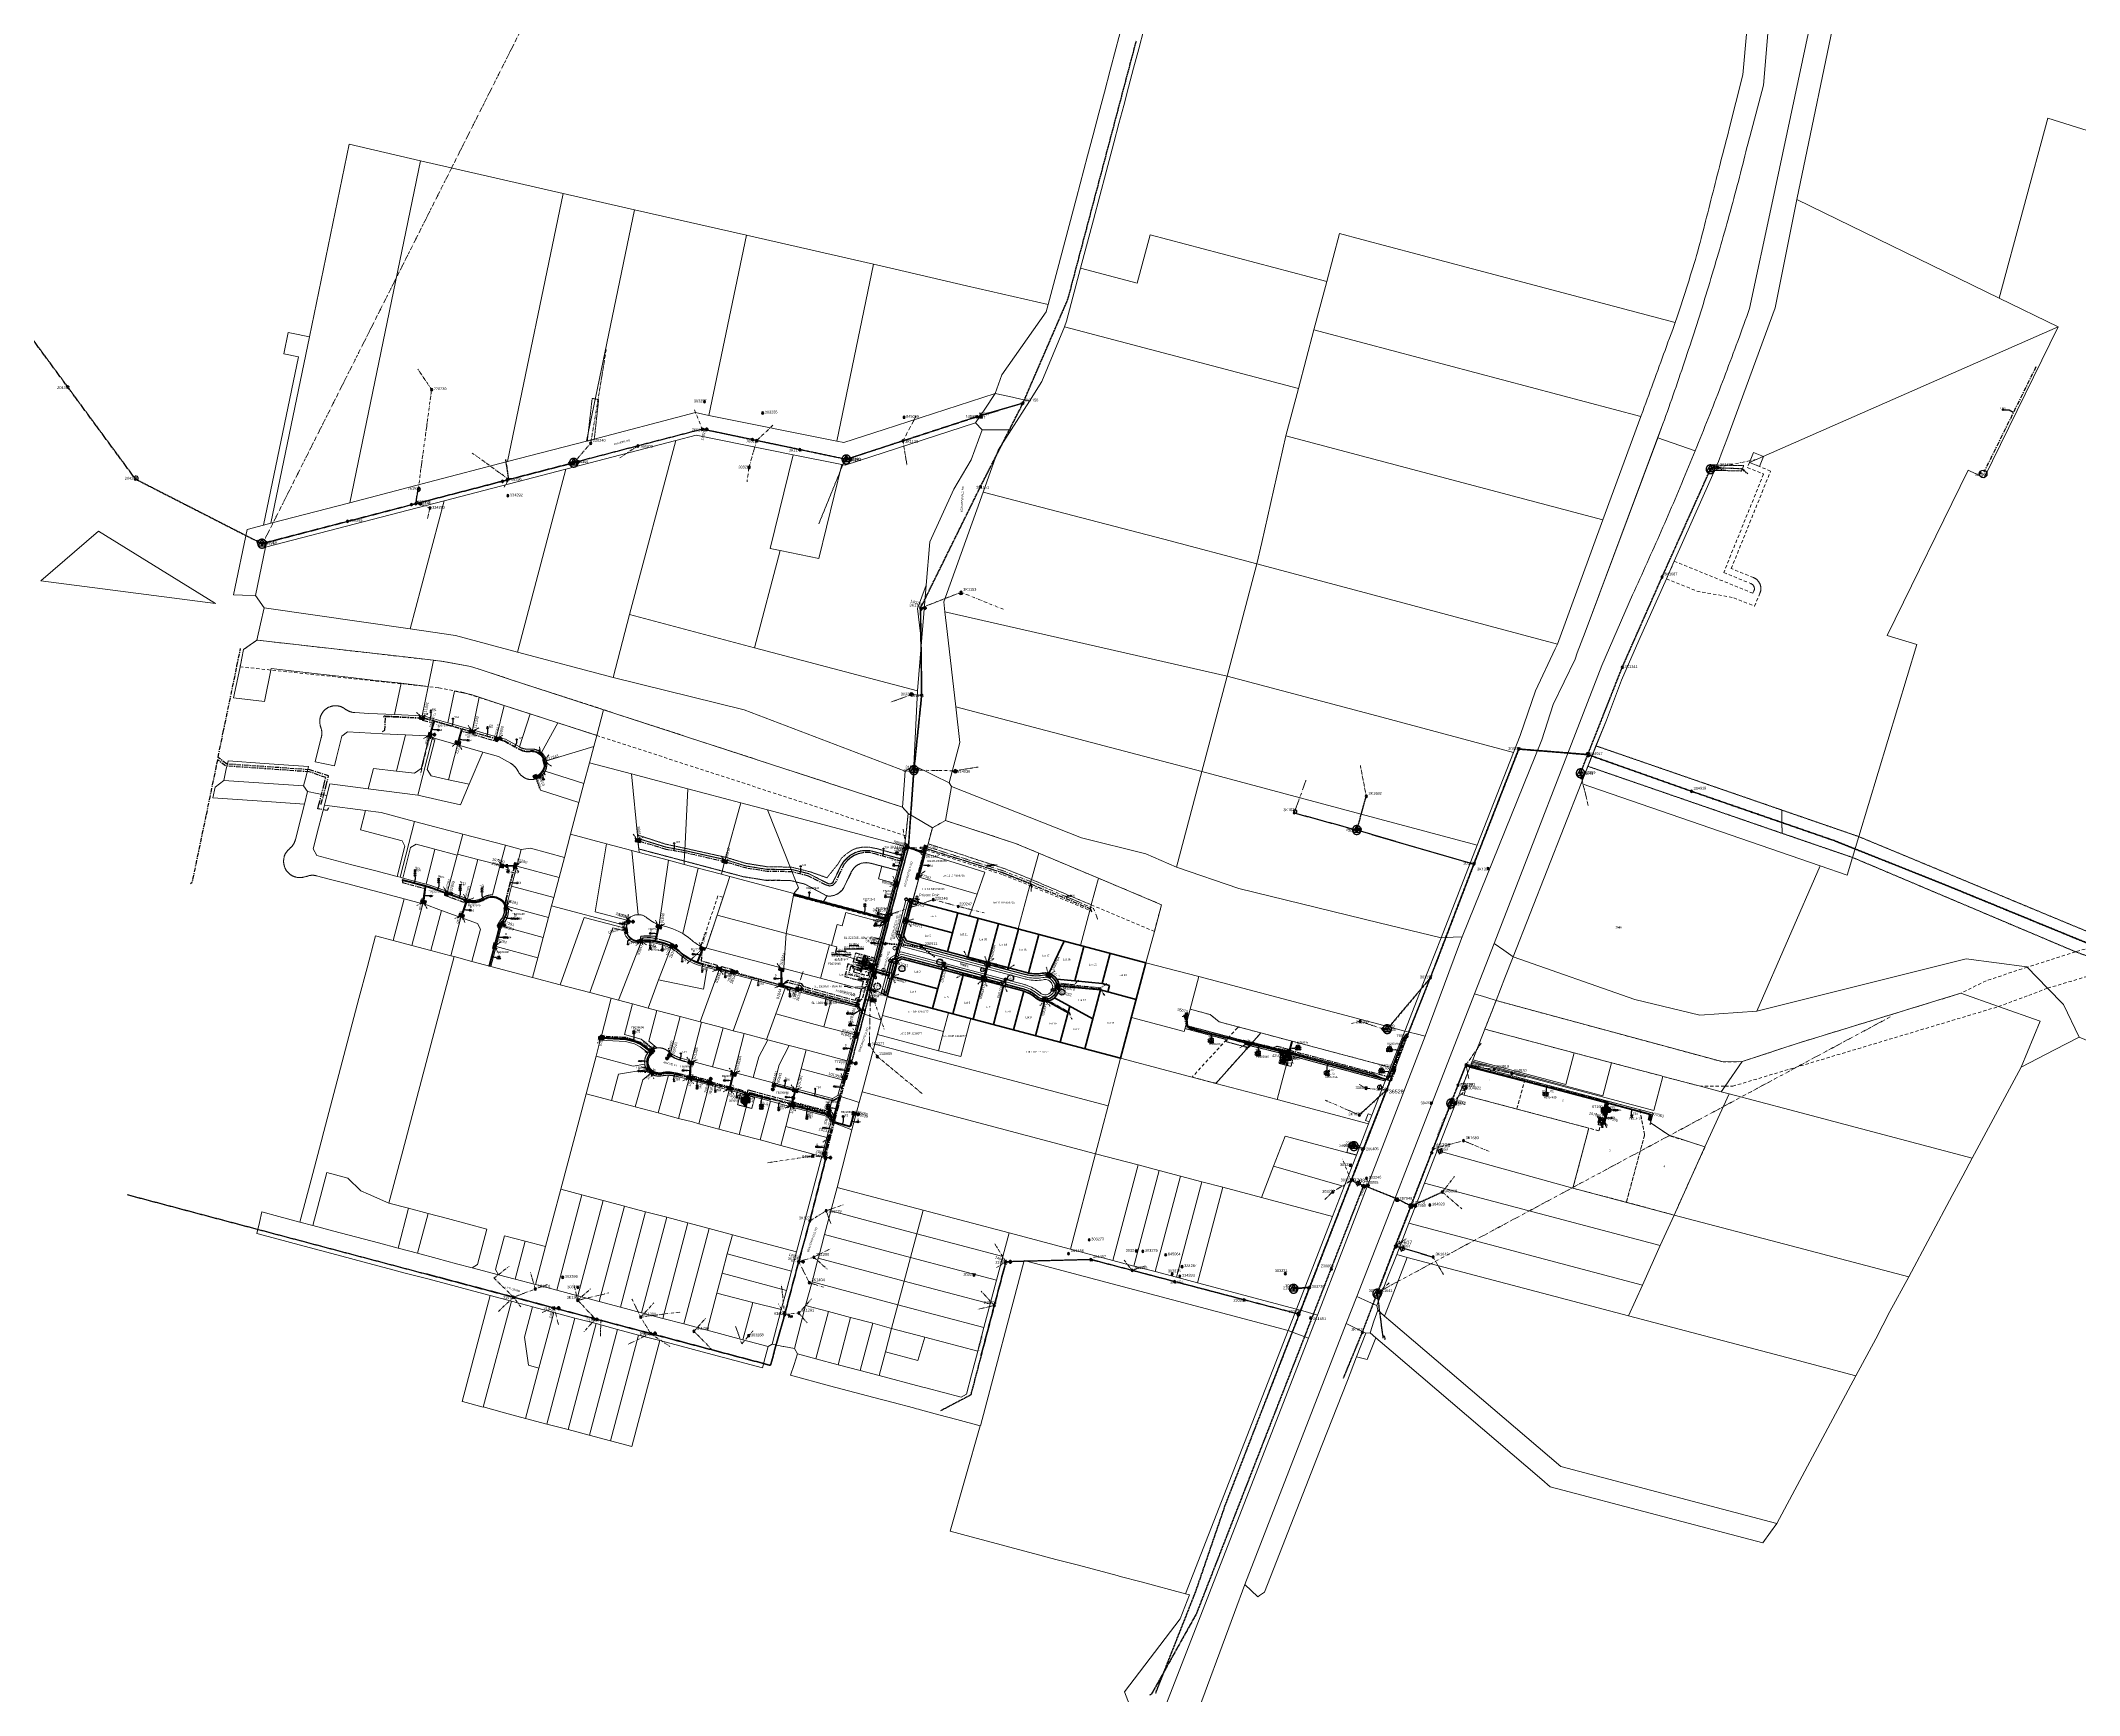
# Model space of a CAD drawing. Header units: metres. Extents: x 256054 to 262066, y 6173540 to 6179224.
# Drawn here: x 257973 to 259842, y 6174502 to 6176019 of the extents above; entities that cross this region are included whole.
import ezdxf
from ezdxf import colors
from ezdxf.entities.mleader import LeaderData, LeaderLine
from ezdxf.enums import TextEntityAlignment as Align
from ezdxf.math import Vec2, Vec3

# ---------------------------------------------------------------- set-up
doc = ezdxf.new("R2010")
doc.units = ezdxf.units.M
for name, pattern in [('Cable Exist OH', [1, 1, 0]), ('Cable Exist UG', [7, 4, -1, 1, -1]), ('Cable Remove', [1, 0, -1]), ('Dash', [5, 3, -2]), ('DASHED', [19.05, 12.7, -6.35]), ('HIDDEN2', [0.1875, 0.125, -0.0625]), ('IE Trench LV', [5.5, 4, -1.5]), ('PHANTOM', [6.15, 3, -0.75, 0.3, -0.75, 0.3, -0.75, 0.3]), ('PHANTOMX2', [5.6, 2.5, -0.5, 0.15, -0.5, 0.15, -0.5, 0.15, -0.5, 0.15, -0.5])]:
    doc.linetypes.add(name, pattern=pattern)
doc.layers.get('0').update_dxf_attribs({"color": 6})
doc.layers.add('_User Miscellaneous12', color=252, linetype='Continuous', lineweight=13, plot=False, transparency=0.5)
for name, color, linetype, lineweight in [('_User Miscellaneous4', 191, 'Continuous', 13), ('_User Miscellaneous5', 151, 'Continuous', 13), ('_User Miscellaneous6', 11, 'Continuous', 13), ('_User Miscellaneous7', 91, 'Continuous', 13), ('_User_HV_Exist', 1, 'Continuous', 25), ('_User_LV_Exist', 5, 'Continuous', 25), ('Cadastre Buildings_SP_EXT', 96, 'Continuous', 15), ('Cadastre Developer_SP_EXT', 96, 'Continuous', 15), ('Cadastre Developer_SP_NEW', 54, 'Continuous', 15), ('Cadastre Easements_SP_EXT', 96, 'DASHED', 15), ('Cadastre Land Parcels_SP_EXT', 96, 'Continuous', 15), ('Cadastre Other Property_SP_EXT', 96, 'DASHED', 15), ('Cadastre Roads_SP_EXT', 54, 'Continuous', 15), ('Mains_HV_EXT', 13, 'Continuous', 25), ('Mains_LV_EXT', 163, 'Continuous', 25), ('Mains_LV_SL_EXT', 135, 'Continuous', 25), ('Mains_SL_EXT', 131, 'Continuous', 25), ('Mains_TR_EXT', 211, 'Continuous', 25), ('Services_SP_EXT', 42, 'PHANTOMX2', 20)]:
    doc.layers.add(name, color=color, linetype=linetype, lineweight=lineweight)
for name, color, linetype in [('Duct_SP_EXT', 40, 'Continuous'), ('Duct_SP_NEW', 2, 'Continuous'), ('Equip_HV_EXT', 7, 'Continuous'), ('Equip_LV_EXT', 7, 'Continuous'), ('Equip_LV_NEW', 2, 'Continuous'), ('Equip_SP_HV_EXT', 7, 'Continuous'), ('Equip_SP_LV_EXT', 7, 'Continuous'), ('Equip_SP_SL_EXT', 7, 'Continuous'), ('Equip_SP_SL_NEW', 2, 'Continuous'), ('Mains_LV_New_T84', 2, 'Cable x'), ('Mains_LV_New_T94', 2, 'Cable o'), ('Mains_SL_NEW_R6', 2, 'Continuous'), ('Notes', 7, 'Continuous'), ('Notes_HV_MISC', 11, 'Continuous'), ('Notes_LV_MISC', 161, 'Continuous'), ('Notes_SP_MISC', 7, 'Continuous'), ('OH_Details_SP_MISC', 7, 'Continuous'), ('Services_SP_NEW_UG', 2, 'IE Trench LV'), ('SP_HV_EXT', 1, 'Continuous'), ('Sub_HV_EXT', 7, 'Continuous'), ('Sub_SP_EXT', 7, 'Continuous'), ('Sub_SP_TR_HV_LV_EXT', 7, 'Continuous'), ('SupportsOH_SP_TR_HV_LV_SL_EXT', 7, 'Continuous'), ('SupportsOH_SP_TR_HV_LV_SL_NEW', 2, 'Continuous'), ('SupportsUG_SP_LV_EXT', 7, 'Continuous'), ('SupportsUG_SP_LV_NEW', 2, 'Continuous'), ('SupportsUG_SP_LV_SL_EXT', 7, 'Continuous'), ('SupportsUG_SP_LV_SL_NEW', 2, 'Continuous'), ('Trench_SP_EXT', 7, 'Continuous'), ('Trench_SP_NEW', 2, 'Continuous'), ('UG_Details_SP_MISC', 7, 'Continuous')]:
    doc.layers.add(name, color=color, linetype=linetype)
doc.styles.add('ARIAL', font='arial.ttf', dxfattribs={"height": 2})
doc.styles.add('COLUMN_LABEL', font='arial.ttf', dxfattribs={"height": 2})
doc.styles.add('HVSW_LABEL', font='arial.ttf', dxfattribs={"height": 3.5})
doc.styles.add('iecARIAL', font='arial.ttf', dxfattribs={"height": 2})
doc.styles.add('iecISOCP', font='isocp.shx')
doc.styles.add('ieISOCP', font='arial.ttf', dxfattribs={"height": 1.5})
doc.styles.add('IESYMBOL1', font='isocp.shx')
doc.styles.add('POLE_LABEL', font='arial.ttf', dxfattribs={"height": 2})
doc.styles.add('SL_LABEL', font='arial.ttf', dxfattribs={"height": 2})
doc.styles.get("Standard").update_dxf_attribs({"font": 'arial.ttf'})
doc.styles.add('SWG_LABEL', font='arial.ttf')
doc.styles.add('SWITCH_LABEL', font='arial.ttf', dxfattribs={"height": 2})
doc.linetypes.add('Cable #', pattern='A,4,-0.1,["#",Standard,S=1.6,R=0,X=0,Y=-0.8],-1.35', length=5.45)
doc.linetypes.add('Cable 1', pattern='A,5,-0.3,["//",Standard,S=1.35,R=0,X=0,Y=-0.65],-1.2', length=6.5)
doc.linetypes.add('Cable 3', pattern='A,5,-0.01,[">>",Standard,S=1.5,R=0,X=0,Y=-0.735],-2.4', length=7.41)
doc.linetypes.add('Cable E UG', pattern='A,5,-0.1,["E",Standard,S=1.5,R=0,X=0,Y=-0.75],-1.45', length=6.55)
doc.linetypes.add('Cable New UG', pattern='A,6,-0.05,["X",Standard,S=1.8,R=0,X=0,Y=-0.94],-1.8', length=7.85)
doc.linetypes.add('Cable o', pattern='A,4,-0.01,["O",Standard,S=1.5,R=0,X=0,Y=-0.75],-1.6', length=5.61)
doc.linetypes.add('Cable x', pattern='A,5,-0.05,["X",Standard,S=1.5,R=0,X=0,Y=-0.75],-1.45', length=6.5)
doc.linetypes.add('IE Trench HV', pattern='A,4,-0.4,["/",Standard,S=2,R=0,X=0.25,Y=-1],-1.6', length=6)

# ---------------------------------------------------------------- blocks, each defined once
blk = doc.blocks.new('SUB_POLE_EXT')
at = {"flags": 128}
for points in [[(0, 4), (-0.1, 4), (-0.2, 4), (-0.3, 4), (-0.4, 4), (-0.5, 4), (-0.6, 3.9), (-0.7, 3.9), (-0.8, 3.9), (-0.9, 3.9), (-1, 3.9), (-1.1, 3.8), (-1.2, 3.8), (-1.3, 3.8), (-1.4, 3.7), (-1.5, 3.7), (-1.6, 3.7), (-1.7, 3.6), (-1.8, 3.6), (-1.8, 3.6), (-1.9, 3.5), (-2, 3.5), (-2.1, 3.4), (-2.2, 3.4), (-2.3, 3.3), (-2.3, 3.2), (-2.4, 3.2), (-2.5, 3.1), (-2.6, 3.1), (-2.6, 3), (-2.7, 2.9), (-2.8, 2.9), (-2.9, 2.8), (-2.9, 2.7), (-3, 2.6), (-3.1, 2.6), (-3.1, 2.5), (-3.2, 2.4), (-3.2, 2.3), (-3.3, 2.3), (-3.4, 2.2), (-3.4, 2.1), (-3.5, 2), (-3.5, 1.9), (-3.6, 1.8), (-3.6, 1.8), (-3.6, 1.7), (-3.7, 1.6), (-3.7, 1.5), (-3.7, 1.4), (-3.8, 1.3), (-3.8, 1.2), (-3.8, 1.1), (-3.9, 1), (-3.9, 0.9), (-3.9, 0.8), (-3.9, 0.7), (-3.9, 0.6), (-4, 0.5), (-4, 0.4), (-4, 0.3), (-4, 0.2), (-4, 0.1), (-4, 0), (-4, 0), (-4, -0.1), (-4, -0.2), (-4, -0.3), (-4, -0.4), (-4, -0.5), (-3.9, -0.6), (-3.9, -0.7), (-3.9, -0.8), (-3.9, -0.9), (-3.9, -1), (-3.8, -1.1), (-3.8, -1.2), (-3.8, -1.3), (-3.7, -1.4), (-3.7, -1.5), (-3.7, -1.6), (-3.6, -1.7), (-3.6, -1.8), (-3.6, -1.8), (-3.5, -1.9), (-3.5, -2), (-3.4, -2.1), (-3.4, -2.2), (-3.3, -2.3), (-3.2, -2.3), (-3.2, -2.4), (-3.1, -2.5), (-3.1, -2.6), (-3, -2.6), (-2.9, -2.7), (-2.9, -2.8), (-2.8, -2.9), (-2.7, -2.9), (-2.6, -3), (-2.6, -3.1), (-2.5, -3.1), (-2.4, -3.2), (-2.3, -3.2), (-2.3, -3.3), (-2.2, -3.4), (-2.1, -3.4), (-2, -3.5), (-1.9, -3.5), (-1.8, -3.6), (-1.8, -3.6), (-1.7, -3.6), (-1.6, -3.7), (-1.5, -3.7), (-1.4, -3.7), (-1.3, -3.8), (-1.2, -3.8), (-1.1, -3.8), (-1, -3.9), (-0.9, -3.9), (-0.8, -3.9), (-0.7, -3.9), (-0.6, -3.9), (-0.5, -4), (-0.4, -4), (-0.3, -4), (-0.2, -4), (-0.1, -4), (0, -4), (0, -4), (0.1, -4), (0.2, -4), (0.3, -4), (0.4, -4), (0.5, -4), (0.6, -3.9), (0.7, -3.9), (0.8, -3.9), (0.9, -3.9), (1, -3.9), (1.1, -3.8), (1.2, -3.8), (1.3, -3.8), (1.4, -3.7), (1.5, -3.7), (1.6, -3.7), (1.7, -3.6), (1.8, -3.6), (1.8, -3.6), (1.9, -3.5), (2, -3.5), (2.1, -3.4), (2.2, -3.4), (2.3, -3.3), (2.3, -3.2), (2.4, -3.2), (2.5, -3.1), (2.6, -3.1), (2.6, -3), (2.7, -2.9), (2.8, -2.9), (2.9, -2.8), (2.9, -2.7), (3, -2.6), (3.1, -2.6), (3.1, -2.5), (3.2, -2.4), (3.2, -2.3), (3.3, -2.3), (3.4, -2.2), (3.4, -2.1), (3.5, -2), (3.5, -1.9), (3.6, -1.8), (3.6, -1.8), (3.6, -1.7), (3.7, -1.6), (3.7, -1.5), (3.7, -1.4), (3.8, -1.3), (3.8, -1.2), (3.8, -1.1), (3.9, -1), (3.9, -0.9), (3.9, -0.8), (3.9, -0.7), (3.9, -0.6), (4, -0.5), (4, -0.4), (4, -0.3), (4, -0.2), (4, -0.1), (4, 0), (4, 0), (4, 0.1), (4, 0.2), (4, 0.3), (4, 0.4), (4, 0.5), (3.9, 0.6), (3.9, 0.7), (3.9, 0.8), (3.9, 0.9), (3.9, 1), (3.8, 1.1), (3.8, 1.2), (3.8, 1.3), (3.7, 1.4), (3.7, 1.5), (3.7, 1.6), (3.6, 1.7), (3.6, 1.8), (3.6, 1.8), (3.5, 1.9), (3.5, 2), (3.4, 2.1), (3.4, 2.2), (3.3, 2.3), (3.2, 2.3), (3.2, 2.4), (3.1, 2.5), (3.1, 2.6), (3, 2.6), (2.9, 2.7), (2.9, 2.8), (2.8, 2.9), (2.7, 2.9), (2.6, 3), (2.6, 3.1), (2.5, 3.1), (2.4, 3.2), (2.3, 3.2), (2.3, 3.3), (2.2, 3.4), (2.1, 3.4), (2, 3.5), (1.9, 3.5), (1.8, 3.6), (1.8, 3.6), (1.7, 3.6), (1.6, 3.7), (1.5, 3.7), (1.4, 3.7), (1.3, 3.8), (1.2, 3.8), (1.1, 3.8), (1, 3.9), (0.9, 3.9), (0.8, 3.9), (0.7, 3.9), (0.6, 3.9), (0.5, 4), (0.4, 4), (0.3, 4), (0.2, 4), (0.1, 4), (0, 4)], [(0, 4), (-3.5, -2), (3.5, -2)]]:
    blk.add_lwpolyline(points, close=True, dxfattribs=at)
at = {"flags": 8}
blk.add_attdef('ASSET_NUM', text='', height=2.5, dxfattribs=at).set_placement((0, 7), align=Align.MIDDLE_CENTER)
for tag, flags, p in [('STREET_CODE', 9, (-1.4, 1.4)), ('NO_PHASES', 9, (-1.4, 1)), ('OPERATED_BY', 9, (-1.4, 0.6)), ('MAINTAINED_BY', 9, (-1.4, 0.4)), ('ORIENTATION', 9, (-1.4, 0.2)), ('OWNED_BY', 9, (-1.4, 0)), ('CONSTRUCTED_VOLTAGE', 9, (-1.1, 0.7)), ('OPERATING_VOLTAGE', 9, (-1.1, 0.3)), ('STATE', 9, (-1.4, -0.4)), ('USAGE', 9, (-1.4, -0.8)), ('LEGEND', 9, (-1.4, -1)), ('SUBURB', 9, (-1.4, -1.2)), ('STREETNAME', 9, (-1.4, -1.4)), ('LOCATION', 9, (-1.4, -1.6)), ('NOTES', 9, (-1.4, -1.8)), ('Z', 1, (-1.4, -2)), ('SECONDARY_VOLTAGE', 9, (-1.1, -0.7)), ('SUBSTATION_TYPE', 9, (-1.1, -1.1))]:
    blk.add_attdef(tag, text='', height=0.1, dxfattribs=dict(flags=flags)).set_placement(p, align=Align.MIDDLE_LEFT)
blk = doc.blocks.new('HV_CUSTOMER_EXT')
at = {"ltscale": 10}
blk.add_circle((0, 0), 3.5, dxfattribs=at)
at = {"insert": (0, 0), "char_height": 2.5, "width": 3.63, "attachment_point": 5, "style": 'iecISOCP'}
blk.add_mtext('HVC', dxfattribs=at)
at = {"flags": 8}
blk.add_attdef('ASSET_NUM', text='', height=2.5, dxfattribs=at).set_placement((0, 5.8), align=Align.MIDDLE_CENTER)
blk = doc.blocks.new('*U377')
at = {"ltscale": 10}
h = blk.add_hatch(color=256, dxfattribs=at)
h.dxf.hatch_style = 1
h.paths.add_polyline_path([(3.2, -3.1), (0, 0), (4.4, 0.7)])
h.paths.add_polyline_path([(-4.4, -0.7), (-3.2, 3.1), (0, 0)])
blk.add_line((4.4, 0.7), (-4.4, -0.7))
blk.add_lwpolyline([(-4.4, -0.7), (3.2, -3.1), (4.4, 0.7), (-3.2, 3.1)], close=True)
at = {"ltscale": 10, "flags": 128}
for points in [[(-4.4, -0.7), (-3.2, 3.1), (0, 0)], [(3.2, -3.1), (0, 0), (4.4, 0.7)]]:
    blk.add_lwpolyline(points, close=True, dxfattribs=at)
at = {"flags": 8}
blk.add_attdef('ASSET_NUM', text='', height=2.5, dxfattribs=at).set_placement((0, 5), align=Align.MIDDLE_CENTER)
for tag, flags, p in [('STREET_CODE', 9, (1.5, 0)), ('NO_PHASES', 9, (1.5, -0.2)), ('OPERATING_VOLTAGE', 9, (1.5, -0.4)), ('ORIENTATION', 9, (1.5, -0.6)), ('OWNED_BY', 9, (1.5, -0.8)), ('OPERATED_BY', 9, (1.5, -1)), ('MAINTAINED_BY', 9, (1.5, -1.2)), ('CONSTRUCTED_VOLTAGE', 9, (1.5, -1.4)), ('SECONDARY_VOLTAGE', 9, (1.5, -1.6)), ('STATE', 9, (1.5, -1.8)), ('PARENT', 9, (1.5, -2)), ('SUBSTATION_TYPE', 9, (1.5, -2.2)), ('USAGE', 9, (1.5, -2.4)), ('LEGEND', 9, (1.5, -2.6)), ('SUBURB', 9, (1.5, -2.8)), ('STREETNAME', 9, (1.5, -3)), ('LOCATION', 9, (1.5, -3.2)), ('NOTES', 9, (1.5, -3.4)), ('Z', 1, (1.5, -3.6))]:
    blk.add_attdef(tag, text='', height=0.2, dxfattribs=dict(flags=flags)).set_placement(p, align=Align.MIDDLE_LEFT)
blk = doc.blocks.new('SUB_PADMOUNT_EXT')
at = {"ltscale": 10}
h = blk.add_hatch(color=256, dxfattribs=at)
h.dxf.hatch_style = 1
h.paths.add_polyline_path([(4, -2), (0, 0), (4, 2)])
h.paths.add_polyline_path([(-4, -2), (-4, 2), (0, 0)])
blk.add_line((4, 2), (-4, -2))
blk.add_lwpolyline([(-4, -2), (4, -2), (4, 2), (-4, 2)], close=True)
at = {"ltscale": 10, "flags": 128}
for points in [[(-4, -2), (-4, 2), (0, 0)], [(4, -2), (0, 0), (4, 2)]]:
    blk.add_lwpolyline(points, close=True, dxfattribs=at)
at = {"flags": 8}
blk.add_attdef('ASSET_NUM', text='', height=2.5, dxfattribs=at).set_placement((0, 5), align=Align.MIDDLE_CENTER)
for tag, flags, p in [('STREET_CODE', 9, (1.5, 0)), ('NO_PHASES', 9, (1.5, -0.2)), ('OPERATING_VOLTAGE', 9, (1.5, -0.4)), ('ORIENTATION', 9, (1.5, -0.6)), ('OWNED_BY', 9, (1.5, -0.8)), ('OPERATED_BY', 9, (1.5, -1)), ('MAINTAINED_BY', 9, (1.5, -1.2)), ('CONSTRUCTED_VOLTAGE', 9, (1.5, -1.4)), ('SECONDARY_VOLTAGE', 9, (1.5, -1.6)), ('STATE', 9, (1.5, -1.8)), ('PARENT', 9, (1.5, -2)), ('SUBSTATION_TYPE', 9, (1.5, -2.2)), ('USAGE', 9, (1.5, -2.4)), ('LEGEND', 9, (1.5, -2.6)), ('SUBURB', 9, (1.5, -2.8)), ('STREETNAME', 9, (1.5, -3)), ('LOCATION', 9, (1.5, -3.2)), ('NOTES', 9, (1.5, -3.4)), ('Z', 1, (1.5, -3.6))]:
    blk.add_attdef(tag, text='', height=0.2, dxfattribs=dict(flags=flags)).set_placement(p, align=Align.MIDDLE_LEFT)
blk = doc.blocks.new('COLUMN_EXT')
blk.add_hatch(color=256).paths.add_polyline_path([(1.5, -1.5), (1.5, 1.5), (-1.5, 1.5), (-1.5, -1.5)])
blk.add_lwpolyline([(1.5, 1.5), (-1.5, 1.5), (-1.5, -1.5), (1.5, -1.5)], close=True)
at = {"flags": 9}
for tag, style, p in [('STRUCTURE_PLANT_NUMBER', 'POLE_LABEL', (-1.8, 0)), ('STREET_CODE', 'COLUMN_LABEL', (-1.8, 0.2))]:
    blk.add_attdef(tag, text='', height=0.2, rotation=180, dxfattribs=dict(at, style=style)).set_placement(p, align=Align.MIDDLE_LEFT)
for tag, p in [('COLUMN_TYPE', (-1.8, 0.4)), ('STREETNAME', (-1.8, 1.6)), ('OWNED_BY', (-1.8, 0.6)), ('LOCATION', (-1.8, 1.4)), ('SUBURB', (-1.8, 1.8)), ('LEGEND', (-1.8, 1.2)), ('NOTES', (-1.8, 2)), ('USAGE', (-1.8, 1)), ('STATE', (-1.8, 0.8))]:
    blk.add_attdef(tag, text='', height=0.2, rotation=180, dxfattribs=at).set_placement(p, align=Align.MIDDLE_LEFT)
at = {"flags": 1}
blk.add_attdef('Z', (-1.8, 2.4), '', height=0.2, rotation=180, dxfattribs=at)
at = {"style": 'COLUMN_LABEL', "width": 0.9, "flags": 8}
blk.add_attdef('ASSET_NUM', text='', height=2, rotation=270, dxfattribs=at).set_placement((2, -4), align=Align.MIDDLE_LEFT)
blk = doc.blocks.new('PILLAR_EXT')
blk.add_hatch(color=256).paths.add_polyline_path([(-2.5, 1), (-2.5, -1), (2.5, -1), (2.5, 1)])
for p, q in [((-2.5, 0), (2.5, 0)), ((0, 1), (0, -1))]:
    blk.add_line(p, q)
at = {"ltscale": 10}
blk.add_line((2.5, 0), (-2.5, 0), dxfattribs=at)
blk.add_lwpolyline([(-2.5, -1), (-1.25, -1), (1.25, -1), (2.5, -1), (2.5, 1), (-2.5, 1)], close=True)
at = {"width": 0.9, "flags": 8}
blk.add_attdef('ASSET_NUM', text='', height=2, rotation=90, dxfattribs=at).set_placement((-2, 4), align=Align.MIDDLE_LEFT)
for tag, p, flags in [('OWNED_BY', (0, -0.2), 9), ('STATE', (0, -0.4), 9), ('SUPPORT_TYPE', (0, -0.6), 9), ('STREETNAME', (0, -1.8), 9), ('SUBURB', (0, -2), 1), ('USAGE', (0, -0.8), 9), ('LEGEND', (0, -1), 9), ('LOCATION', (0, -1.2), 9), ('NOTES', (0, -1.4), 9), ('PARENT', (0, -1.6), 9)]:
    blk.add_attdef(tag, p, '', height=0.2, dxfattribs=dict(flags=flags))
blk = doc.blocks.new('*U419')
blk.add_hatch(color=256).paths.add_polyline_path([(-2.5, 1), (-2.5, -1), (2.5, -1), (2.5, 1)])
for p, q in [((-2.5, 0), (2.5, 0)), ((0, 1), (0, -1))]:
    blk.add_line(p, q)
at = {"ltscale": 10}
blk.add_line((2.5, 0), (-2.5, 0), dxfattribs=at)
blk.add_lwpolyline([(-2.5, -1), (-1.2, -1), (1.2, -1), (2.5, -1), (2.5, 1), (-2.5, 1)], close=True)
at = {"width": 0.9, "flags": 8}
blk.add_attdef('ASSET_NUM', text='', height=2, rotation=90, dxfattribs=at).set_placement((1.7, 6.2), align=Align.MIDDLE_LEFT)
for tag, p, flags in [('OWNED_BY', (3.7, 2), 9), ('STATE', (3.7, 1.8), 9), ('SUPPORT_TYPE', (3.7, 1.6), 9), ('USAGE', (3.7, 1.4), 9), ('LEGEND', (3.7, 1.2), 9), ('LOCATION', (3.7, 1), 9), ('NOTES', (3.7, 0.8), 9), ('PARENT', (3.7, 0.6), 9), ('STREETNAME', (3.7, 0.4), 9), ('SUBURB', (3.7, 0.2), 1)]:
    blk.add_attdef(tag, p, '', height=0.2, dxfattribs=dict(flags=flags))
blk = doc.blocks.new('DUCT_EXT')
blk.add_circle((0, 0.8), 0.8)
at = {"flags": 1}
blk.add_attdef('Z', (0, 0), '', height=0.2, dxfattribs=at)
at = {"flags": 9}
for tag, p in [('DUCT_CODE', (0, 0)), ('XSECT_TYPE', (0, -0.2)), ('FB_REFERENCE', (0, -0.4)), ('STATE', (0, -0.6)), ('NOTES', (0, -0.8))]:
    blk.add_attdef(tag, text='', height=0.2, dxfattribs=at).set_placement(p, align=Align.MIDDLE_LEFT)
blk = doc.blocks.new('LV_OH_LINKS_DISTFUSE_EXT')
for p, q in [((0, 0), (0.96, 0)), ((3.84, 0), (4.8, 0))]:
    blk.add_line(p, q)
blk.add_lwpolyline([(3.84, -1.2), (3.84, 1.2), (0.96, -1.2), (0.96, 1.2)], close=True)
at = {"flags": 9}
for tag, p in [('ACTUAL_STATUS', (0, 0)), ('CONSTRUCTED_VOLTAGE', (0, -0.2)), ('OPERATING_VOLTAGE', (0, -0.6)), ('ORIENTATION', (0, -0.8)), ('OWNED_BY', (0, -1)), ('STATE', (0, -1.2)), ('SWITCH_TYPE', (0, -1.4)), ('NO_PHASES', (0, -0.4)), ('USAGE', (0, -1.6)), ('NOTES', (0, -1.8))]:
    blk.add_attdef(tag, text='', height=0.2, dxfattribs=at).set_placement(p, align=Align.MIDDLE_LEFT)
at = {"flags": 1}
blk.add_attdef('Z', (0, 0), '', height=0.2, dxfattribs=at)
blk = doc.blocks.new('LV_OH_LINKS_OPEN_EXT')
for p, q in [((-0.2, 5), (-0.2, 5.5)), ((-0.2, 3), (-0.2, 2.5)), ((0.2, 5), (0.2, 5.5)), ((0.2, 3), (0.2, 2.5))]:
    blk.add_line(p, q)
blk.add_lwpolyline([(0, 3, 1), (0, 5, 1)], format="xyb", close=True)
at = {"flags": 1}
blk.add_attdef('Z', (0, 0), '', height=0.2, dxfattribs=at)
at = {"flags": 9}
for tag, p in [('ACTUAL_STATUS', (0, 0)), ('CONSTRUCTED_VOLTAGE', (0, -0.2)), ('NO_PHASES', (0, -0.4)), ('OPERATING_VOLTAGE', (0, -0.6)), ('ORIENTATION', (0, -0.8)), ('OWNED_BY', (0, -1)), ('STATE', (0, -1.2)), ('SWITCH_TYPE', (0, -1.4)), ('USAGE', (0, -1.6)), ('LEGEND', (0, -1.8)), ('NOTES', (0, -2))]:
    blk.add_attdef(tag, text='', height=0.2, dxfattribs=at).set_placement(p, align=Align.MIDDLE_LEFT)
blk = doc.blocks.new('*U393')
for p, q in [((-0.4, -3.8), (-0.4, -4.3)), ((-0.3, -1.8), (-0.2, -1.3)), ((-0.1, -3.8), (-0.1, -4.3)), ((0.1, -1.8), (0.1, -1.3))]:
    blk.add_line(p, q)
blk.add_lwpolyline([(-0.1, -1.8, 1), (-0.2, -3.8, 1)], format="xyb", close=True)
at = {"flags": 1}
blk.add_attdef('Z', (0, 0), '', height=0.2, dxfattribs=at)
at = {"flags": 9}
for tag, p in [('ACTUAL_STATUS', (0, 0)), ('CONSTRUCTED_VOLTAGE', (0, -0.2)), ('NO_PHASES', (0, -0.4)), ('OPERATING_VOLTAGE', (0, -0.6)), ('ORIENTATION', (0, -0.8)), ('OWNED_BY', (0, -1)), ('STATE', (0, -1.2)), ('SWITCH_TYPE', (0, -1.4)), ('USAGE', (0, -1.6)), ('LEGEND', (0, -1.8)), ('NOTES', (0, -2))]:
    blk.add_attdef(tag, text='', height=0.2, dxfattribs=at).set_placement(p, align=Align.MIDDLE_LEFT)
blk = doc.blocks.new('LV_OH_LINKS_CLOSED_EXT')
for p, q in [((-0.2, 5), (-0.2, 3)), ((0.2, 5), (0.2, 3))]:
    blk.add_line(p, q)
blk.add_lwpolyline([(0, 3, 1), (0, 5, 1)], format="xyb", close=True)
at = {"flags": 1}
blk.add_attdef('Z', (0, 0), '', height=0.2, dxfattribs=at)
at = {"flags": 9}
for tag, p in [('ACTUAL_STATUS', (0, 0)), ('CONSTRUCTED_VOLTAGE', (0, -0.2)), ('NO_PHASES', (0, -0.4)), ('OPERATING_VOLTAGE', (0, -0.6)), ('ORIENTATION', (0, -0.8)), ('OWNED_BY', (0, -1)), ('STATE', (0, -1.2)), ('SWITCH_TYPE', (0, -1.4)), ('USAGE', (0, -1.6)), ('NOTES', (0, -1.8))]:
    blk.add_attdef(tag, text='', height=0.2, dxfattribs=at).set_placement(p, align=Align.MIDDLE_LEFT)
blk = doc.blocks.new('SL_LANTERN_EXT')
at = {"flags": 9}
for tag, p in [('LRATECODE', (-7.4, 0)), ('LOUTREACHVOCAB', (-7.2, 0))]:
    blk.add_attdef(tag, text='', height=0.001, rotation=270, dxfattribs=at).set_placement(p, align=Align.MIDDLE_LEFT)
blk.add_wipeout([(5.7, 0), (5.1, -1.1), (4, -1.7), (2.9, -1.1), (2.3, 0), (2.9, 1.1), (4, 1.7), (5.1, 1.1)])
for p, q in [((0, 0), (4, 0)), ((2.9, 1.1), (3.2, 0.8)), ((4, 1.7), (4, 0)), ((5.1, 1.1), (4.8, 0.8)), ((2.9, -1.1), (3.2, -0.8)), ((4, 0), (5.7, 0)), ((4, 0), (4, -1.7)), ((5.1, -1.1), (4.8, -0.8))]:
    blk.add_line(p, q)
blk.add_circle((4, 0), 1.12)
for tag, p in [('LOUTREACH', (-7, 0)), ('LANTNUMBER', (-6.6, 0)), ('LNEW', (-6.4, 0)), ('LMASTVOCAB', (-6.2, 0)), ('LMAST', (-6, 0)), ('LLAMPVOCAB', (-5.8, 0)), ('LLAMP', (-5.6, 0)), ('LEXIST', (-5.4, 0)), ('LCHARGE3PERCENT', (-5.2, 0)), ('LCHARGE3', (-5, 0)), ('LCHARGE2PERCENT', (-4.8, 0)), ('LCHARGE2', (-4.6, 0)), ('LCHARGE1PERCENT', (-4.4, 0)), ('LCHARGE1', (-4.2, 0)), ('LCATEGORY', (-4, 0)), ('LBRACKETVOCAB', (-3.8, 0)), ('LBRACKET', (-3.6, 0)), ('LKINGHEIGHT', (-3.4, 0)), ('CREPLACE', (-3.2, 0)), ('CREMOVE', (-3, 0)), ('CNUMBER', (-2.8, 0)), ('CNEW', (-2.6, 0)), ('CEXIST', (-2.4, 0)), ('USAGE', (-2.2, 0)), ('STATE', (-2, 0)), ('OWNED_BY', (-1.8, 0)), ('ORIENTATION', (-1.6, 0)), ('OPERATING_VOLTAGE', (-1.4, 0)), ('NO_PHASES', (-1.2, 0)), ('LANTERN_TYPE', (-1, 0)), ('LANTERN_PURPOSE', (-0.8, 0)), ('CONTROL_TYPE', (-0.6, 0)), ('CONSTRUCTED_VOLTAGE', (-0.4, 0))]:
    blk.add_attdef(tag, text='', height=0.001, rotation=270, dxfattribs=at).set_placement(p, align=Align.MIDDLE_LEFT)
at = {"style": 'SL_LABEL', "flags": 9}
blk.add_attdef('STREET_CODE', text='', height=0.001, rotation=270, dxfattribs=at).set_placement((0, 0), align=Align.MIDDLE_LEFT)
at = {"flags": 1}
blk.add_attdef('Z', (0, 0), '', height=0.001, rotation=270, dxfattribs=at)
at = {"flags": 9}
for tag, p in [('LREMOVE', (0, -7.6)), ('LREPLACE', (0, -7.8)), ('LTYPE', (0, -8)), ('LTYPEVOCAB', (0, -8.2)), ('LEGEND', (0, -8.4)), ('SUBURB', (0, -8.6)), ('STREETNAME', (0, -8.8)), ('LOCATION', (0, -9)), ('NOTES', (0, -9.2)), ('MAINTAINED_BY', (0, -9.9))]:
    blk.add_attdef(tag, text='', height=0.001, dxfattribs=at).set_placement(p, align=Align.MIDDLE_LEFT)
blk.add_attdef('OPERATED_BY', (0, -9.6), '', height=0.001, dxfattribs=at)
at = {"width": 0.9}
blk.add_attdef('LNUMBER', text='', height=1, dxfattribs=at).set_placement((7, -1), align=Align.MIDDLE_LEFT)
blk = doc.blocks.new('*U382')
at = {"flags": 9}
for tag, p in [('LREMOVE', (0, -7.6)), ('LREPLACE', (0, -7.8)), ('LTYPE', (0, -8)), ('LTYPEVOCAB', (0, -8.2)), ('LEGEND', (0, -8.4)), ('SUBURB', (0, -8.6)), ('STREETNAME', (0, -8.8)), ('LOCATION', (0, -9)), ('NOTES', (0, -9.2)), ('MAINTAINED_BY', (0, -9.9))]:
    blk.add_attdef(tag, text='', height=0.001, dxfattribs=at).set_placement(p, align=Align.MIDDLE_LEFT)
blk.add_attdef('OPERATED_BY', (0, -9.6), '', height=0.001, dxfattribs=at)
blk.add_wipeout([(1.5, 5.5), (2.3, 4.6), (2.7, 3.4), (1.8, 2.6), (0.6, 2.2), (-0.3, 3.1), (-0.6, 4.3), (0.3, 5.2)])
for p, q in [((-0.6, 4.3), (1, 3.9)), ((-0.3, 3.1), (0.1, 3.3)), ((0, 0), (1, 3.9)), ((0.3, 5.2), (0.5, 4.8)), ((1, 3.9), (1.5, 5.5)), ((1, 3.9), (2.7, 3.4)), ((1.8, 2.6), (1.6, 2.9)), ((2.3, 4.6), (2, 4.4))]:
    blk.add_line(p, q)
blk.add_circle((1, 3.9), 1.12)
at = {"width": 0.9}
blk.add_attdef('LNUMBER', text='', height=1, rotation=74.8735, dxfattribs=at).set_placement((2.8, 6.5), align=Align.MIDDLE_LEFT)
at = {"flags": 9}
for tag, p in [('LRATECODE', (-7.4, 0)), ('LOUTREACHVOCAB', (-7.2, 0)), ('LOUTREACH', (-7, 0)), ('LANTNUMBER', (-6.6, 0)), ('LNEW', (-6.4, 0)), ('LMASTVOCAB', (-6.2, 0)), ('LMAST', (-6, 0)), ('LLAMPVOCAB', (-5.8, 0)), ('LLAMP', (-5.6, 0)), ('LEXIST', (-5.4, 0)), ('LCHARGE3PERCENT', (-5.2, 0)), ('LCHARGE3', (-5, 0)), ('LCHARGE2PERCENT', (-4.8, 0)), ('LCHARGE2', (-4.6, 0)), ('LCHARGE1PERCENT', (-4.4, 0)), ('LCHARGE1', (-4.2, 0)), ('LCATEGORY', (-4, 0)), ('LBRACKETVOCAB', (-3.8, 0)), ('LBRACKET', (-3.6, 0)), ('LKINGHEIGHT', (-3.4, 0)), ('CREPLACE', (-3.2, 0)), ('CREMOVE', (-3, 0)), ('CNUMBER', (-2.8, 0)), ('CNEW', (-2.6, 0)), ('CEXIST', (-2.4, 0)), ('USAGE', (-2.2, 0)), ('STATE', (-2, 0)), ('OWNED_BY', (-1.8, 0)), ('ORIENTATION', (-1.6, 0)), ('OPERATING_VOLTAGE', (-1.4, 0)), ('NO_PHASES', (-1.2, 0)), ('LANTERN_TYPE', (-1, 0)), ('LANTERN_PURPOSE', (-0.8, 0)), ('CONTROL_TYPE', (-0.6, 0)), ('CONSTRUCTED_VOLTAGE', (-0.4, 0))]:
    blk.add_attdef(tag, text='', height=0.001, rotation=270, dxfattribs=at).set_placement(p, align=Align.MIDDLE_LEFT)
at = {"style": 'SL_LABEL', "flags": 9}
blk.add_attdef('STREET_CODE', text='', height=0.001, rotation=270, dxfattribs=at).set_placement((0, 0), align=Align.MIDDLE_LEFT)
at = {"flags": 1}
blk.add_attdef('Z', (0, 0), '', height=0.001, rotation=270, dxfattribs=at)
blk = doc.blocks.new('*U445')
at = {"flags": 9}
for tag, p in [('LRATECODE', (-7.4, 0)), ('LOUTREACHVOCAB', (-7.2, 0))]:
    blk.add_attdef(tag, text='', height=0.001, rotation=270, dxfattribs=at).set_placement(p, align=Align.MIDDLE_LEFT)
blk.add_wipeout([(5.5, -1.5), (4.6, -2.3), (3.4, -2.7), (2.6, -1.8), (2.2, -0.6), (3.1, 0.3), (4.3, 0.6), (5.2, -0.3)])
for p, q in [((0, 0), (3.9, -1)), ((3.1, 0.3), (3.3, -0.1)), ((4.3, 0.6), (3.9, -1)), ((2.6, -1.8), (2.9, -1.6)), ((3.9, -1), (3.4, -2.7)), ((3.9, -1), (5.5, -1.5)), ((4.6, -2.3), (4.4, -2)), ((5.2, -0.3), (4.8, -0.5))]:
    blk.add_line(p, q)
blk.add_circle((3.9, -1), 1.12)
for tag, p in [('LOUTREACH', (-7, 0)), ('LANTNUMBER', (-6.6, 0)), ('LNEW', (-6.4, 0)), ('LMASTVOCAB', (-6.2, 0)), ('LMAST', (-6, 0)), ('LLAMPVOCAB', (-5.8, 0)), ('LLAMP', (-5.6, 0)), ('LEXIST', (-5.4, 0)), ('LCHARGE3PERCENT', (-5.2, 0)), ('LCHARGE3', (-5, 0)), ('LCHARGE2PERCENT', (-4.8, 0)), ('LCHARGE2', (-4.6, 0)), ('LCHARGE1PERCENT', (-4.4, 0)), ('LCHARGE1', (-4.2, 0)), ('LCATEGORY', (-4, 0)), ('LBRACKETVOCAB', (-3.8, 0)), ('LBRACKET', (-3.6, 0)), ('LKINGHEIGHT', (-3.4, 0)), ('CREPLACE', (-3.2, 0)), ('CREMOVE', (-3, 0)), ('CNUMBER', (-2.8, 0)), ('CNEW', (-2.6, 0)), ('CEXIST', (-2.4, 0)), ('USAGE', (-2.2, 0)), ('STATE', (-2, 0)), ('OWNED_BY', (-1.8, 0)), ('ORIENTATION', (-1.6, 0)), ('OPERATING_VOLTAGE', (-1.4, 0)), ('NO_PHASES', (-1.2, 0)), ('LANTERN_TYPE', (-1, 0)), ('LANTERN_PURPOSE', (-0.8, 0)), ('CONTROL_TYPE', (-0.6, 0)), ('CONSTRUCTED_VOLTAGE', (-0.4, 0))]:
    blk.add_attdef(tag, text='', height=0.001, rotation=270, dxfattribs=at).set_placement(p, align=Align.MIDDLE_LEFT)
at = {"style": 'SL_LABEL', "flags": 9}
blk.add_attdef('STREET_CODE', text='', height=0.001, rotation=270, dxfattribs=at).set_placement((0, 0), align=Align.MIDDLE_LEFT)
at = {"flags": 1}
blk.add_attdef('Z', (0, 0), '', height=0.001, rotation=270, dxfattribs=at)
at = {"flags": 9}
for tag, p in [('LREMOVE', (0, -7.6)), ('LREPLACE', (0, -7.8)), ('LTYPE', (0, -8)), ('LTYPEVOCAB', (0, -8.2)), ('LEGEND', (0, -8.4)), ('SUBURB', (0, -8.6)), ('STREETNAME', (0, -8.8)), ('LOCATION', (0, -9)), ('NOTES', (0, -9.2)), ('MAINTAINED_BY', (0, -9.9))]:
    blk.add_attdef(tag, text='', height=0.001, dxfattribs=at).set_placement(p, align=Align.MIDDLE_LEFT)
blk.add_attdef('OPERATED_BY', (0, -9.6), '', height=0.001, dxfattribs=at)
at = {"width": 0.9}
blk.add_attdef('LNUMBER', text='', height=1, rotation=345.1647, dxfattribs=at).set_placement((6.5, -2.8), align=Align.MIDDLE_LEFT)
blk = doc.blocks.new('*U389')
at = {"flags": 9}
for tag, p in [('LRATECODE', (-7.4, 0)), ('LOUTREACHVOCAB', (-7.2, 0))]:
    blk.add_attdef(tag, text='', height=0.001, rotation=270, dxfattribs=at).set_placement(p, align=Align.MIDDLE_LEFT)
blk.add_wipeout([(5.4, -1.7), (4.5, -2.5), (3.3, -2.8), (2.5, -1.9), (2.2, -0.7), (3.1, 0.2), (4.3, 0.5), (5.2, -0.5)])
for p, q in [((0, 0), (3.8, -1.2)), ((3.1, 0.2), (3.3, -0.2)), ((4.3, 0.5), (3.8, -1.2)), ((2.5, -1.9), (2.8, -1.7)), ((3.8, -1.2), (3.3, -2.8)), ((3.8, -1.2), (5.4, -1.7)), ((4.5, -2.5), (4.4, -2.2)), ((5.2, -0.5), (4.8, -0.6))]:
    blk.add_line(p, q)
blk.add_circle((3.8, -1.2), 1.12)
for tag, p in [('LOUTREACH', (-7, 0)), ('LANTNUMBER', (-6.6, 0)), ('LNEW', (-6.4, 0)), ('LMASTVOCAB', (-6.2, 0)), ('LMAST', (-6, 0)), ('LLAMPVOCAB', (-5.8, 0)), ('LLAMP', (-5.6, 0)), ('LEXIST', (-5.4, 0)), ('LCHARGE3PERCENT', (-5.2, 0)), ('LCHARGE3', (-5, 0)), ('LCHARGE2PERCENT', (-4.8, 0)), ('LCHARGE2', (-4.6, 0)), ('LCHARGE1PERCENT', (-4.4, 0)), ('LCHARGE1', (-4.2, 0)), ('LCATEGORY', (-4, 0)), ('LBRACKETVOCAB', (-3.8, 0)), ('LBRACKET', (-3.6, 0)), ('LKINGHEIGHT', (-3.4, 0)), ('CREPLACE', (-3.2, 0)), ('CREMOVE', (-3, 0)), ('CNUMBER', (-2.8, 0)), ('CNEW', (-2.6, 0)), ('CEXIST', (-2.4, 0)), ('USAGE', (-2.2, 0)), ('STATE', (-2, 0)), ('OWNED_BY', (-1.8, 0)), ('ORIENTATION', (-1.6, 0)), ('OPERATING_VOLTAGE', (-1.4, 0)), ('NO_PHASES', (-1.2, 0)), ('LANTERN_TYPE', (-1, 0)), ('LANTERN_PURPOSE', (-0.8, 0)), ('CONTROL_TYPE', (-0.6, 0)), ('CONSTRUCTED_VOLTAGE', (-0.4, 0))]:
    blk.add_attdef(tag, text='', height=0.001, rotation=270, dxfattribs=at).set_placement(p, align=Align.MIDDLE_LEFT)
at = {"style": 'SL_LABEL', "flags": 9}
blk.add_attdef('STREET_CODE', text='', height=0.001, rotation=270, dxfattribs=at).set_placement((0, 0), align=Align.MIDDLE_LEFT)
at = {"flags": 1}
blk.add_attdef('Z', (0, 0), '', height=0.001, rotation=270, dxfattribs=at)
at = {"flags": 9}
for tag, p in [('LREMOVE', (0, -7.6)), ('LREPLACE', (0, -7.8)), ('LTYPE', (0, -8)), ('LTYPEVOCAB', (0, -8.2)), ('LEGEND', (0, -8.4)), ('SUBURB', (0, -8.6)), ('STREETNAME', (0, -8.8)), ('LOCATION', (0, -9)), ('NOTES', (0, -9.2)), ('MAINTAINED_BY', (0, -9.9))]:
    blk.add_attdef(tag, text='', height=0.001, dxfattribs=at).set_placement(p, align=Align.MIDDLE_LEFT)
blk.add_attdef('OPERATED_BY', (0, -9.6), '', height=0.001, dxfattribs=at)
at = {"width": 0.9}
blk.add_attdef('LNUMBER', text='', height=1, rotation=343.1271, dxfattribs=at).set_placement((6.4, -3), align=Align.MIDDLE_LEFT)
blk = doc.blocks.new('CCP_EXT')
blk.add_wipeout([(0, 0.6), (0.6, 0), (0, -0.6), (-0.6, 0)])
blk.add_lwpolyline([(-0.6, 0), (0, 0.6), (0.6, 0), (0, -0.6), (-0.6, 0)])
at = {"flags": 1}
blk.add_attdef('Z', (0, 0), '', height=0.2, dxfattribs=at)
at = {"flags": 9}
for tag, p in [('CCP_TYPE', (0, 0)), ('CONSTRUCTED_VOLTAGE', (0, -0.2)), ('NO_PHASES', (0, -0.4)), ('OPERATING_VOLTAGE', (0, -0.6)), ('ORIENTATION', (0, -0.8)), ('OWNED_BY', (0, -1)), ('USAGE', (0, -1.2)), ('LEGEND', (0, -1.4)), ('LIFE_SUPPORT', (0, -1.6)), ('STATE', (0, -1.8)), ('NOTES', (0, -2))]:
    blk.add_attdef(tag, text='', height=0.2, dxfattribs=at).set_placement(p, align=Align.MIDDLE_LEFT)
blk = doc.blocks.new('POLE_EXT')
blk.add_hatch(color=256).paths.add_polyline_path([(-1, 0, 1), (1, 0, 1)])
blk.add_lwpolyline([(-1, 0, 1), (1, 0, 1)], format="xyb", close=True)
at = {"flags": 8}
blk.add_attdef('pNumber', text='', height=2, dxfattribs=at).set_placement((2.5, 2.5), align=Align.MIDDLE_CENTER)
at = {"style": 'POLE_LABEL', "flags": 9}
for tag, p in [('STRUCTURE_PLANT_NUMBER', (1.4, 0)), ('STREET_CODE', (1.4, -0.2))]:
    blk.add_attdef(tag, text='', height=0.2, dxfattribs=at).set_placement(p, align=Align.MIDDLE_LEFT)
at = {"flags": 9}
for tag, p in [('OWNED_BY', (1.4, -0.4)), ('PARENT', (1.4, -0.6)), ('SPECIAL_USE', (1.4, -0.8)), ('STATE', (1.4, -1)), ('USAGE', (1.4, -1.2)), ('cLV', (1.4, -1.4)), ('hDepth', (1.4, -1.6)), ('hDia', (1.4, -1.8)), ('cHV', (1.4, -2)), ('LBRACKET', (1.4, -2.2)), ('LExisting', (1.4, -2.4)), ('LANTNUMBER', (1.4, -2.6)), ('LOther', (1.4, -2.8)), ('LRemove', (1.4, -3)), ('LEGEND', (1.4, -3.2)), ('cLinedev', (1.4, -3.4)), ('LOCATION', (1.4, -3.6)), ('pExisting', (1.4, -3.8)), ('PFNUMBER', (1.4, -4)), ('NEWPFNUMBER', (1.4, -4.2)), ('pFooting', (1.4, -4.4)), ('pNew', (1.4, -4.6)), ('pRelocate', (1.4, -5)), ('pRemove', (1.4, -5.2)), ('pReplace', (1.4, -5.4)), ('pStay', (1.4, -5.6)), ('pType', (1.4, -5.8)), ('cspan', (1.4, -6)), ('STREETNAME', (1.4, -6.2)), ('SUBURB', (1.4, -6.4)), ('NOTES', (1.4, -6.6)), ('MAINTAINED_BY', (1.4, -6.8)), ('OPERATED_BY', (1.4, -7))]:
    blk.add_attdef(tag, text='', height=0.2, dxfattribs=at).set_placement(p, align=Align.MIDDLE_LEFT)
at = {"flags": 1}
blk.add_attdef('Z', (1.4, -7.3), '', height=0.2, dxfattribs=at)
blk = doc.blocks.new('*U392')
blk.add_hatch(color=256).paths.add_polyline_path([(-1, 0, 1), (1, 0, 1)])
blk.add_lwpolyline([(-1, 0, 1), (1, 0, 1)], format="xyb", close=True)
at = {"flags": 8}
blk.add_attdef('pNumber', text='', height=2, dxfattribs=at).set_placement((2.5, 2.5), align=Align.MIDDLE_CENTER)
at = {"style": 'POLE_LABEL', "flags": 9}
for tag, p in [('STRUCTURE_PLANT_NUMBER', (1.4, 0)), ('STREET_CODE', (1.4, -0.2))]:
    blk.add_attdef(tag, text='', height=0.2, dxfattribs=at).set_placement(p, align=Align.MIDDLE_LEFT)
at = {"flags": 9}
for tag, p in [('OWNED_BY', (1.4, -0.4)), ('PARENT', (1.4, -0.6)), ('SPECIAL_USE', (1.4, -0.8)), ('STATE', (1.4, -1)), ('USAGE', (1.4, -1.2)), ('cLV', (1.4, -1.4)), ('hDepth', (1.4, -1.6)), ('hDia', (1.4, -1.8)), ('cHV', (1.4, -2)), ('LBRACKET', (1.4, -2.2)), ('LExisting', (1.4, -2.4)), ('LANTNUMBER', (1.4, -2.6)), ('LOther', (1.4, -2.8)), ('LRemove', (1.4, -3)), ('LEGEND', (1.4, -3.2)), ('cLinedev', (1.4, -3.4)), ('LOCATION', (1.4, -3.6)), ('pExisting', (1.4, -3.8)), ('PFNUMBER', (1.4, -4)), ('NEWPFNUMBER', (1.4, -4.2)), ('pFooting', (1.4, -4.4)), ('pNew', (1.4, -4.6)), ('pRelocate', (1.4, -5)), ('pRemove', (1.4, -5.2)), ('pReplace', (1.4, -5.4)), ('pStay', (1.4, -5.6)), ('pType', (1.4, -5.8)), ('cspan', (1.4, -6)), ('STREETNAME', (1.4, -6.2)), ('SUBURB', (1.4, -6.4)), ('NOTES', (1.4, -6.6)), ('MAINTAINED_BY', (1.4, -6.8)), ('OPERATED_BY', (1.4, -7))]:
    blk.add_attdef(tag, text='', height=0.2, dxfattribs=at).set_placement(p, align=Align.MIDDLE_LEFT)
at = {"flags": 1}
blk.add_attdef('Z', (1.4, -7.3), '', height=0.2, dxfattribs=at)
blk = doc.blocks.new('*U465')
blk.add_hatch(color=256).paths.add_polyline_path([(-1, 0, 1), (1, 0, 1)])
blk.add_lwpolyline([(-1, 0, 1), (1, 0, 1)], format="xyb", close=True)
at = {"flags": 8}
blk.add_attdef('pNumber', text='', height=2, dxfattribs=at).set_placement((2.3, 0.4), align=Align.MIDDLE_CENTER)
at = {"style": 'POLE_LABEL', "flags": 9}
for tag, p in [('STRUCTURE_PLANT_NUMBER', (1.2, -2.1)), ('STREET_CODE', (1.2, -2.3))]:
    blk.add_attdef(tag, text='', height=0.2, dxfattribs=at).set_placement(p, align=Align.MIDDLE_LEFT)
at = {"flags": 9}
for tag, p in [('OWNED_BY', (1.2, -2.5)), ('PARENT', (1.2, -2.7)), ('SPECIAL_USE', (1.2, -2.9)), ('STATE', (1.2, -3.1)), ('USAGE', (1.2, -3.3)), ('cLV', (1.2, -3.5)), ('hDepth', (1.2, -3.7)), ('hDia', (1.2, -3.9)), ('cHV', (1.2, -4.1)), ('LBRACKET', (1.2, -4.3)), ('LExisting', (1.2, -4.5)), ('LANTNUMBER', (1.2, -4.7)), ('LOther', (1.2, -4.9)), ('LRemove', (1.2, -5.1)), ('LEGEND', (1.2, -5.3)), ('cLinedev', (1.2, -5.5)), ('LOCATION', (1.2, -5.7)), ('pExisting', (1.2, -5.9)), ('PFNUMBER', (1.2, -6.1)), ('NEWPFNUMBER', (1.2, -6.3)), ('pFooting', (1.2, -6.5)), ('pNew', (1.2, -6.7)), ('pRelocate', (1.2, -7.1)), ('pRemove', (1.2, -7.3)), ('pReplace', (1.2, -7.5)), ('pStay', (1.2, -7.7)), ('pType', (1.2, -7.9)), ('cspan', (1.2, -8.1)), ('STREETNAME', (1.2, -8.3)), ('SUBURB', (1.2, -8.5)), ('NOTES', (1.2, -8.7)), ('MAINTAINED_BY', (1.2, -9)), ('OPERATED_BY', (1.2, -9.2))]:
    blk.add_attdef(tag, text='', height=0.2, dxfattribs=at).set_placement(p, align=Align.MIDDLE_LEFT)
at = {"flags": 1}
blk.add_attdef('Z', (1.2, -9.5), '', height=0.2, dxfattribs=at)
blk = doc.blocks.new('*U470')
blk.add_hatch(color=256).paths.add_polyline_path([(-1, 0, 1), (1, 0, 1)])
blk.add_lwpolyline([(-1, 0, 1), (1, 0, 1)], format="xyb", close=True)
at = {"flags": 8}
blk.add_attdef('pNumber', text='', height=2, dxfattribs=at).set_placement((-3.6, 3.8), align=Align.MIDDLE_CENTER)
at = {"style": 'POLE_LABEL', "flags": 9}
for tag, p in [('STRUCTURE_PLANT_NUMBER', (-4.7, 1.3)), ('STREET_CODE', (-4.7, 1.1))]:
    blk.add_attdef(tag, text='', height=0.2, dxfattribs=at).set_placement(p, align=Align.MIDDLE_LEFT)
at = {"flags": 9}
for tag, p in [('OWNED_BY', (-4.7, 0.9)), ('PARENT', (-4.7, 0.7)), ('SPECIAL_USE', (-4.7, 0.5)), ('STATE', (-4.7, 0.3)), ('USAGE', (-4.7, 0.1)), ('cLV', (-4.7, -0.1)), ('hDepth', (-4.7, -0.3)), ('hDia', (-4.7, -0.5)), ('cHV', (-4.7, -0.7)), ('LBRACKET', (-4.7, -0.9)), ('LExisting', (-4.7, -1.1)), ('LANTNUMBER', (-4.7, -1.3)), ('LOther', (-4.7, -1.5)), ('LRemove', (-4.7, -1.7)), ('LEGEND', (-4.7, -1.9)), ('cLinedev', (-4.7, -2.1)), ('LOCATION', (-4.7, -2.3)), ('pExisting', (-4.7, -2.5)), ('PFNUMBER', (-4.7, -2.7)), ('NEWPFNUMBER', (-4.7, -2.9)), ('pFooting', (-4.7, -3.1)), ('pNew', (-4.7, -3.3)), ('pRelocate', (-4.7, -3.7)), ('pRemove', (-4.7, -3.9)), ('pReplace', (-4.7, -4.1)), ('pStay', (-4.7, -4.3)), ('pType', (-4.7, -4.5)), ('cspan', (-4.7, -4.7)), ('STREETNAME', (-4.7, -4.9)), ('SUBURB', (-4.7, -5.1)), ('NOTES', (-4.7, -5.3)), ('MAINTAINED_BY', (-4.7, -5.5)), ('OPERATED_BY', (-4.7, -5.7))]:
    blk.add_attdef(tag, text='', height=0.2, dxfattribs=at).set_placement(p, align=Align.MIDDLE_LEFT)
at = {"flags": 1}
blk.add_attdef('Z', (-4.7, -6), '', height=0.2, dxfattribs=at)
blk = doc.blocks.new('LV_STJ_EXT')
h = blk.add_hatch(color=256)
edge = h.paths.add_edge_path()
edge.add_ellipse((-0.6, 0.1), major_axis=(0.226, 0.226), ratio=1, start_angle=45, end_angle=135)
edge.add_line((-0.9, 0.1), (-0.9, -0.1))
edge.add_ellipse((-0.6, -0.1), major_axis=(0.226, 0.226), ratio=1, start_angle=135, end_angle=225)
edge.add_line((-0.6, -0.5), (0.6, -0.5))
edge.add_ellipse((0.6, -0.1), major_axis=(-0.226, 0.226), ratio=1, start_angle=135, end_angle=225)
edge.add_line((0.9, -0.1), (0.9, 0.1))
edge.add_ellipse((0.6, 0.1), major_axis=(-0.226, 0.226), ratio=1, start_angle=225, end_angle=315)
edge.add_line((0.6, 0.5), (-0.6, 0.5))
blk.add_lwpolyline([(-0.9, 0.1), (-0.9, -0.1, 0.414214), (-0.6, -0.5), (0.6, -0.5, 0.414214), (0.9, -0.1), (0.9, 0.1, 0.414214), (0.6, 0.5), (-0.6, 0.5, 0.414214)], format="xyb", close=True)
at = {"flags": 1}
blk.add_attdef('Z', (0, 0), '', height=0.2, dxfattribs=at)
at = {"flags": 9}
for tag, p in [('ORIENTATION', (0, 0)), ('USAGE', (0, -0.2)), ('LEGEND', (0, -0.4)), ('NOTES', (0, -0.6))]:
    blk.add_attdef(tag, text='', height=0.2, dxfattribs=at).set_placement(p, align=Align.MIDDLE_LEFT)
blk = doc.blocks.new('HV_STJ_EXT')
h = blk.add_hatch(color=256)
edge = h.paths.add_edge_path()
edge.add_ellipse((-0.6, 0.1), major_axis=(0.226, 0.226), ratio=1, start_angle=45, end_angle=135)
edge.add_line((-0.9, 0.1), (-0.9, -0.1))
edge.add_ellipse((-0.6, -0.1), major_axis=(0.226, 0.226), ratio=1, start_angle=135, end_angle=225)
edge.add_line((-0.6, -0.5), (0.6, -0.5))
edge.add_ellipse((0.6, -0.1), major_axis=(-0.226, 0.226), ratio=1, start_angle=135, end_angle=225)
edge.add_line((0.9, -0.1), (0.9, 0.1))
edge.add_ellipse((0.6, 0.1), major_axis=(-0.226, 0.226), ratio=1, start_angle=225, end_angle=315)
edge.add_line((0.6, 0.5), (-0.6, 0.5))
blk.add_lwpolyline([(-0.9, 0.1), (-0.9, -0.1, 0.414214), (-0.6, -0.5), (0.6, -0.5, 0.414214), (0.9, -0.1), (0.9, 0.1, 0.414214), (0.6, 0.5), (-0.6, 0.5, 0.414214)], format="xyb", close=True)
for tag, flags, p in [('ORIENTATION', 9, (1.5, 0)), ('USAGE', 9, (1.5, -0.2)), ('LEGEND', 9, (1.5, -0.4)), ('NOTES', 9, (1.5, -0.6)), ('Z', 1, (1.5, -0.8))]:
    blk.add_attdef(tag, text='', height=0.2, dxfattribs=dict(flags=flags)).set_placement(p, align=Align.MIDDLE_LEFT)
blk = doc.blocks.new('LV_UG_LINKS_CLOSED_EXT')
at = {"layer": 'Equip_LV_EXT'}
for p, q in [((3.8, 1.2), (3.8, -1.2)), ((4.2, 1.2), (4.2, -1.2))]:
    blk.add_line(p, q, dxfattribs=at)
at = {"layer": 'Equip_LV_EXT', "flags": 128}
blk.add_lwpolyline([(4, 1.2), (4, 1.2), (3.9, 1.2), (3.9, 1.2), (3.9, 1.2), (3.8, 1.2), (3.8, 1.2), (3.8, 1.2), (3.8, 1.2), (3.7, 1.2), (3.7, 1.2), (3.7, 1.2), (3.6, 1.2), (3.6, 1.2), (3.6, 1.2), (3.6, 1.2), (3.5, 1.2), (3.5, 1.1), (3.5, 1.1), (3.4, 1.1), (3.4, 1.1), (3.4, 1.1), (3.4, 1.1), (3.3, 1.1), (3.3, 1), (3.3, 1), (3.3, 1), (3.2, 1), (3.2, 1), (3.2, 0.9), (3.2, 0.9), (3.1, 0.9), (3.1, 0.9), (3.1, 0.9), (3.1, 0.8), (3.1, 0.8), (3, 0.8), (3, 0.8), (3, 0.7), (3, 0.7), (3, 0.7), (2.9, 0.7), (2.9, 0.6), (2.9, 0.6), (2.9, 0.6), (2.9, 0.6), (2.9, 0.5), (2.9, 0.5), (2.8, 0.5), (2.8, 0.4), (2.8, 0.4), (2.8, 0.4), (2.8, 0.4), (2.8, 0.3), (2.8, 0.3), (2.8, 0.3), (2.8, 0.2), (2.8, 0.2), (2.8, 0.2), (2.8, 0.2), (2.8, 0.1), (2.8, 0.1), (2.8, 0.1), (2.8, 0), (2.8, 0), (2.8, 0), (2.8, -0.1), (2.8, -0.1), (2.8, -0.1), (2.8, -0.2), (2.8, -0.2), (2.8, -0.2), (2.8, -0.2), (2.8, -0.3), (2.8, -0.3), (2.8, -0.3), (2.8, -0.4), (2.8, -0.4), (2.8, -0.4), (2.8, -0.4), (2.8, -0.5), (2.9, -0.5), (2.9, -0.5), (2.9, -0.6), (2.9, -0.6), (2.9, -0.6), (2.9, -0.6), (2.9, -0.7), (3, -0.7), (3, -0.7), (3, -0.7), (3, -0.8), (3, -0.8), (3.1, -0.8), (3.1, -0.8), (3.1, -0.9), (3.1, -0.9), (3.1, -0.9), (3.2, -0.9), (3.2, -0.9), (3.2, -1), (3.2, -1), (3.3, -1), (3.3, -1), (3.3, -1), (3.3, -1.1), (3.4, -1.1), (3.4, -1.1), (3.4, -1.1), (3.4, -1.1), (3.5, -1.1), (3.5, -1.1), (3.5, -1.2), (3.6, -1.2), (3.6, -1.2), (3.6, -1.2), (3.6, -1.2), (3.7, -1.2), (3.7, -1.2), (3.7, -1.2), (3.8, -1.2), (3.8, -1.2), (3.8, -1.2), (3.8, -1.2), (3.9, -1.2), (3.9, -1.2), (3.9, -1.2), (4, -1.2), (4, -1.2), (4, -1.2), (4.1, -1.2), (4.1, -1.2), (4.1, -1.2), (4.2, -1.2), (4.2, -1.2), (4.2, -1.2), (4.2, -1.2), (4.3, -1.2), (4.3, -1.2), (4.3, -1.2), (4.4, -1.2), (4.4, -1.2), (4.4, -1.2), (4.4, -1.2), (4.5, -1.2), (4.5, -1.1), (4.5, -1.1), (4.6, -1.1), (4.6, -1.1), (4.6, -1.1), (4.6, -1.1), (4.7, -1.1), (4.7, -1), (4.7, -1), (4.7, -1), (4.8, -1), (4.8, -1), (4.8, -0.9), (4.8, -0.9), (4.9, -0.9), (4.9, -0.9), (4.9, -0.9), (4.9, -0.8), (4.9, -0.8), (5, -0.8), (5, -0.8), (5, -0.7), (5, -0.7), (5, -0.7), (5.1, -0.7), (5.1, -0.6), (5.1, -0.6), (5.1, -0.6), (5.1, -0.6), (5.1, -0.5), (5.1, -0.5), (5.2, -0.5), (5.2, -0.4), (5.2, -0.4), (5.2, -0.4), (5.2, -0.4), (5.2, -0.3), (5.2, -0.3), (5.2, -0.3), (5.2, -0.2), (5.2, -0.2), (5.2, -0.2), (5.2, -0.2), (5.2, -0.1), (5.2, -0.1), (5.2, -0.1), (5.2, 0), (5.2, 0), (5.2, 0), (5.2, 0.1), (5.2, 0.1), (5.2, 0.1), (5.2, 0.2), (5.2, 0.2), (5.2, 0.2), (5.2, 0.2), (5.2, 0.3), (5.2, 0.3), (5.2, 0.3), (5.2, 0.4), (5.2, 0.4), (5.2, 0.4), (5.2, 0.4), (5.2, 0.5), (5.1, 0.5), (5.1, 0.5), (5.1, 0.6), (5.1, 0.6), (5.1, 0.6), (5.1, 0.6), (5.1, 0.7), (5, 0.7), (5, 0.7), (5, 0.7), (5, 0.8), (5, 0.8), (4.9, 0.8), (4.9, 0.8), (4.9, 0.9), (4.9, 0.9), (4.9, 0.9), (4.8, 0.9), (4.8, 0.9), (4.8, 1), (4.8, 1), (4.7, 1), (4.7, 1), (4.7, 1), (4.7, 1.1), (4.6, 1.1), (4.6, 1.1), (4.6, 1.1), (4.6, 1.1), (4.5, 1.1), (4.5, 1.1), (4.5, 1.2), (4.4, 1.2), (4.4, 1.2), (4.4, 1.2), (4.4, 1.2), (4.3, 1.2), (4.3, 1.2), (4.3, 1.2), (4.2, 1.2), (4.2, 1.2), (4.2, 1.2), (4.2, 1.2), (4.1, 1.2), (4.1, 1.2), (4.1, 1.2), (4, 1.2)], close=True, dxfattribs=at)
at = {"layer": 'Equip_LV_EXT'}
for tag, flags, p in [('ACTUAL_STATUS', 9, (3, -2)), ('CONSTRUCTED_VOLTAGE', 9, (3, -2.2)), ('NO_PHASES', 9, (3, -2.4)), ('OPERATING_VOLTAGE', 9, (3, -2.6)), ('ORIENTATION', 9, (3, -2.8)), ('STATE', 9, (3, -3)), ('SWITCH_TYPE', 9, (3, -3.2)), ('USAGE', 9, (3, -3.4)), ('NOTES', 9, (3, -3.6)), ('OWNED_BY', 9, (3, -3.8)), ('OPERATED_BY', 9, (3, -4)), ('MAINTAINED_BY', 9, (3, -4.2)), ('NUMBER_OF_PHASES', 9, (3, -4.4)), ('TYPE', 9, (3, -4.6)), ('Z', 1, (3, -4.8))]:
    blk.add_attdef(tag, text='', height=0.2, dxfattribs=dict(at, flags=flags)).set_placement(p, align=Align.MIDDLE_LEFT)
blk = doc.blocks.new('LV_UG_LINKS_OPEN_EXT')
at = {"layer": 'Equip_LV_EXT'}
for p, q in [((3.8, 1.9), (3.8, 1.2)), ((4.2, 1.9), (4.2, 1.2)), ((3.8, -1.2), (3.8, -1.9)), ((4.2, -1.2), (4.2, -1.9))]:
    blk.add_line(p, q, dxfattribs=at)
at = {"layer": 'Equip_LV_EXT', "flags": 128}
blk.add_lwpolyline([(4, 1.2), (4, 1.2), (3.9, 1.2), (3.9, 1.2), (3.9, 1.2), (3.8, 1.2), (3.8, 1.2), (3.8, 1.2), (3.8, 1.2), (3.7, 1.2), (3.7, 1.2), (3.7, 1.2), (3.6, 1.2), (3.6, 1.2), (3.6, 1.2), (3.6, 1.2), (3.5, 1.2), (3.5, 1.1), (3.5, 1.1), (3.4, 1.1), (3.4, 1.1), (3.4, 1.1), (3.4, 1.1), (3.3, 1.1), (3.3, 1), (3.3, 1), (3.3, 1), (3.2, 1), (3.2, 1), (3.2, 0.9), (3.2, 0.9), (3.1, 0.9), (3.1, 0.9), (3.1, 0.9), (3.1, 0.8), (3.1, 0.8), (3, 0.8), (3, 0.8), (3, 0.7), (3, 0.7), (3, 0.7), (2.9, 0.7), (2.9, 0.6), (2.9, 0.6), (2.9, 0.6), (2.9, 0.6), (2.9, 0.5), (2.9, 0.5), (2.8, 0.5), (2.8, 0.4), (2.8, 0.4), (2.8, 0.4), (2.8, 0.4), (2.8, 0.3), (2.8, 0.3), (2.8, 0.3), (2.8, 0.2), (2.8, 0.2), (2.8, 0.2), (2.8, 0.2), (2.8, 0.1), (2.8, 0.1), (2.8, 0.1), (2.8, 0), (2.8, 0), (2.8, 0), (2.8, -0.1), (2.8, -0.1), (2.8, -0.1), (2.8, -0.2), (2.8, -0.2), (2.8, -0.2), (2.8, -0.2), (2.8, -0.3), (2.8, -0.3), (2.8, -0.3), (2.8, -0.4), (2.8, -0.4), (2.8, -0.4), (2.8, -0.4), (2.8, -0.5), (2.9, -0.5), (2.9, -0.5), (2.9, -0.6), (2.9, -0.6), (2.9, -0.6), (2.9, -0.6), (2.9, -0.7), (3, -0.7), (3, -0.7), (3, -0.7), (3, -0.8), (3, -0.8), (3.1, -0.8), (3.1, -0.8), (3.1, -0.9), (3.1, -0.9), (3.1, -0.9), (3.2, -0.9), (3.2, -0.9), (3.2, -1), (3.2, -1), (3.3, -1), (3.3, -1), (3.3, -1), (3.3, -1.1), (3.4, -1.1), (3.4, -1.1), (3.4, -1.1), (3.4, -1.1), (3.5, -1.1), (3.5, -1.1), (3.5, -1.2), (3.6, -1.2), (3.6, -1.2), (3.6, -1.2), (3.6, -1.2), (3.7, -1.2), (3.7, -1.2), (3.7, -1.2), (3.8, -1.2), (3.8, -1.2), (3.8, -1.2), (3.8, -1.2), (3.9, -1.2), (3.9, -1.2), (3.9, -1.2), (4, -1.2), (4, -1.2), (4, -1.2), (4.1, -1.2), (4.1, -1.2), (4.1, -1.2), (4.2, -1.2), (4.2, -1.2), (4.2, -1.2), (4.2, -1.2), (4.3, -1.2), (4.3, -1.2), (4.3, -1.2), (4.4, -1.2), (4.4, -1.2), (4.4, -1.2), (4.4, -1.2), (4.5, -1.2), (4.5, -1.1), (4.5, -1.1), (4.6, -1.1), (4.6, -1.1), (4.6, -1.1), (4.6, -1.1), (4.7, -1.1), (4.7, -1), (4.7, -1), (4.7, -1), (4.8, -1), (4.8, -1), (4.8, -0.9), (4.8, -0.9), (4.9, -0.9), (4.9, -0.9), (4.9, -0.9), (4.9, -0.8), (4.9, -0.8), (5, -0.8), (5, -0.8), (5, -0.7), (5, -0.7), (5, -0.7), (5.1, -0.7), (5.1, -0.6), (5.1, -0.6), (5.1, -0.6), (5.1, -0.6), (5.1, -0.5), (5.1, -0.5), (5.2, -0.5), (5.2, -0.4), (5.2, -0.4), (5.2, -0.4), (5.2, -0.4), (5.2, -0.3), (5.2, -0.3), (5.2, -0.3), (5.2, -0.2), (5.2, -0.2), (5.2, -0.2), (5.2, -0.2), (5.2, -0.1), (5.2, -0.1), (5.2, -0.1), (5.2, 0), (5.2, 0), (5.2, 0), (5.2, 0.1), (5.2, 0.1), (5.2, 0.1), (5.2, 0.2), (5.2, 0.2), (5.2, 0.2), (5.2, 0.2), (5.2, 0.3), (5.2, 0.3), (5.2, 0.3), (5.2, 0.4), (5.2, 0.4), (5.2, 0.4), (5.2, 0.4), (5.2, 0.5), (5.1, 0.5), (5.1, 0.5), (5.1, 0.6), (5.1, 0.6), (5.1, 0.6), (5.1, 0.6), (5.1, 0.7), (5, 0.7), (5, 0.7), (5, 0.7), (5, 0.8), (5, 0.8), (4.9, 0.8), (4.9, 0.8), (4.9, 0.9), (4.9, 0.9), (4.9, 0.9), (4.8, 0.9), (4.8, 0.9), (4.8, 1), (4.8, 1), (4.7, 1), (4.7, 1), (4.7, 1), (4.7, 1.1), (4.6, 1.1), (4.6, 1.1), (4.6, 1.1), (4.6, 1.1), (4.5, 1.1), (4.5, 1.1), (4.5, 1.2), (4.4, 1.2), (4.4, 1.2), (4.4, 1.2), (4.4, 1.2), (4.3, 1.2), (4.3, 1.2), (4.3, 1.2), (4.2, 1.2), (4.2, 1.2), (4.2, 1.2), (4.2, 1.2), (4.1, 1.2), (4.1, 1.2), (4.1, 1.2), (4, 1.2)], close=True, dxfattribs=at)
at = {"layer": 'Equip_LV_EXT'}
for tag, height, flags, p in [('OPERATING_VOLTAGE', 0.2, 9, (3, -2.6)), ('ORIENTATION', 0.2, 9, (3, -2.8)), ('STATE', 0.2, 9, (3, -3)), ('SWITCH_TYPE', 0.2, 9, (3, -3.2)), ('USAGE', 0.2, 9, (3, -3.4)), ('NOTES', 0.2, 9, (3, -3.6)), ('OWNED_BY', 0.2, 9, (3, -3.8)), ('OPERATED_BY', 0.2, 9, (3, -4)), ('MAINTAINED_BY', 0.2, 9, (3, -4.2)), ('NUMBER_OF_PHASES', 0.2, 9, (3, -4.4)), ('TYPE', 0.2, 9, (3, -4.6)), ('Z', 0.2, 1, (3, -4.8)), ('ACTUAL_STATUS', 0.167, 9, (3.2, -1.7)), ('CONSTRUCTED_VOLTAGE', 0.167, 9, (3.2, -1.8)), ('NO_PHASES', 0.167, 9, (3.2, -2))]:
    blk.add_attdef(tag, text='', height=height, dxfattribs=dict(at, flags=flags)).set_placement(p, align=Align.MIDDLE_LEFT)
blk = doc.blocks.new('LV_UG_DFUSE_CLOSED_EXT')
for points in [[(1, 0), (0, 0)], [(5, -0.7), (2.2, 0.7)], [(5, 0.7), (2.2, -0.7)], [(6.2, 0), (7.2, 0)]]:
    blk.add_lwpolyline(points)
for centre in [(1.8, 0), (5.4, 0)]:
    blk.add_circle(centre, 0.8)
at = {"flags": 1}
blk.add_attdef('Z', (0, 0), '', height=0.2, dxfattribs=at)
at = {"flags": 9}
for tag, p in [('ACTUAL_STATUS', (0, 0)), ('CONSTRUCTED_VOLTAGE', (0, -0.2)), ('NO_PHASES', (0, -0.4)), ('OPERATING_VOLTAGE', (0, -0.6)), ('ORIENTATION', (0, -0.8)), ('STATE', (0, -1)), ('SWITCH_TYPE', (0, -1.2)), ('USAGE', (0, -1.4)), ('NOTES', (0, -1.6))]:
    blk.add_attdef(tag, text='', height=0.2, dxfattribs=at).set_placement(p, align=Align.MIDDLE_LEFT)
blk = doc.blocks.new('HV_ABS_CLOSED_EXT')
blk.add_line((-3, 6.9), (3, 6.9))
blk.add_circle((0, 6.9), 1.8)
at = {"flags": 1}
blk.add_attdef('Z', (0, 0), '', height=0.2, dxfattribs=at)
at = {"style": 'HVSW_LABEL'}
for tag, height, flags, p in [('ASSET_NUM', 3.5, 8, (2, 2)), ('STREET_CODE', 0.2, 9, (0, -0.2))]:
    blk.add_attdef(tag, text='', height=height, dxfattribs=dict(at, flags=flags)).set_placement(p, align=Align.MIDDLE_LEFT)
at = {"flags": 9}
for tag, p in [('ACTUAL_STATUS', (0, -0.4)), ('CONSTRUCTED_VOLTAGE', (0, -0.6)), ('NO_PHASES', (0, -0.8)), ('OPERATING_VOLTAGE', (0, -1)), ('ORIENTATION', (0, -1.2)), ('OWNED_BY', (0, -1.4)), ('STATE', (0, -1.6)), ('SWITCH_TYPE', (0, -1.8)), ('USAGE', (0, -2)), ('LEGEND', (0, -2.2)), ('LOCATION', (0, -2.4)), ('STREETNAME', (0, -2.6)), ('SUBURB', (0, -2.8)), ('NOTES', (0, -3))]:
    blk.add_attdef(tag, text='', height=0.2, dxfattribs=at).set_placement(p, align=Align.MIDDLE_LEFT)
blk = doc.blocks.new('HV_DOF_CLOSED_EXT')
for p, q in [((0, 7.9), (0, 6.94)), ((0, 4.06), (0, 3.1))]:
    blk.add_line(p, q)
blk.add_lwpolyline([(-1.2, 4.06), (1.2, 4.06), (-1.2, 6.94), (1.2, 6.94)], close=True)
for tag, height, flags, p in [('STREET_CODE', 0.2, 9, (1.5, 0)), ('ASSET_NUM', 2.5, 8, (2, 2)), ('ACTUAL_STATUS', 0.2, 9, (1.5, -0.2)), ('CONSTRUCTED_VOLTAGE', 0.2, 9, (1.5, -0.4)), ('OPERATING_VOLTAGE', 0.2, 9, (1.5, -0.8)), ('ORIENTATION', 0.2, 9, (1.5, -1)), ('OWNED_BY', 0.2, 9, (1.5, -1.2)), ('OPERATED_BY', 0.2, 9, (1.5, -1.4)), ('STATE', 0.2, 9, (1.5, -1.8)), ('SWITCH_TYPE', 0.2, 9, (1.5, -2)), ('STREETNAME', 0.2, 9, (1.5, -2.8)), ('SUBURB', 0.2, 9, (1.5, -3)), ('Z', 0.2, 1, (1.5, -3.6)), ('NO_PHASES', 0.2, 9, (1.5, -0.6)), ('MAINTAINED_BY', 0.2, 9, (1.5, -1.6)), ('USAGE', 0.2, 9, (1.5, -2.2)), ('LEGEND', 0.2, 9, (1.5, -2.4)), ('LOCATION', 0.2, 9, (1.5, -2.6)), ('NOTES', 0.2, 9, (1.5, -3.2)), ('LABEL_ALIGNMENT', 0.2, 9, (1.5, -3.4))]:
    blk.add_attdef(tag, text='', height=height, dxfattribs=dict(flags=flags)).set_placement(p, align=Align.MIDDLE_LEFT)
blk = doc.blocks.new('SWG_HOLEC_SU_EXT')
blk.add_line((1.8, -2), (5.8, -2))
for points in [[(1, 0), (0, 0)], [(6.6, 0), (7.6, 0)]]:
    blk.add_lwpolyline(points)
for points in [[(1.8, -0.8, 1), (1.8, 0.8, 1)], [(5.8, -0.8, 1), (5.8, 0.8, 1)]]:
    blk.add_lwpolyline(points, format="xyb", close=True)
at = {"style": 'SWITCH_LABEL', "flags": 8}
blk.add_attdef('ASSET_NUM', text='', height=2.5, rotation=179.9544, dxfattribs=at).set_placement((-2.4, 0), align=Align.MIDDLE_LEFT)
at = {"flags": 1}
blk.add_attdef('Z', (0, 0), '', height=0.2, dxfattribs=at)
at = {"style": 'SWITCH_LABEL', "flags": 9}
blk.add_attdef('STREET_CODE', text='', height=0.2, dxfattribs=at).set_placement((0, -0.2), align=Align.MIDDLE_LEFT)
at = {"flags": 9}
for tag, p in [('ACTUAL_STATUS', (0, -0.4)), ('CONSTRUCTED_VOLTAGE', (0, -0.6)), ('NO_PHASES', (0, -0.8)), ('OPERATING_VOLTAGE', (0, -1)), ('ORIENTATION', (0, -1.2)), ('OWNED_BY', (0, -1.4)), ('PARENT', (0, -1.6)), ('STATE', (0, -1.8)), ('SWITCH_TYPE', (0, -2)), ('USAGE', (0, -2.2)), ('LOCATION', (0, -2.4)), ('STREETNAME', (0, -2.6)), ('SUBURB', (0, -2.8)), ('NOTES', (0, -3))]:
    blk.add_attdef(tag, text='', height=0.2, dxfattribs=at).set_placement(p, align=Align.MIDDLE_LEFT)
blk = doc.blocks.new('HV_USL_CLOSED_EXT')
at = {"layer": 'Equip_SP_HV_EXT'}
blk.add_line((4, 2.5), (4, -2.5), dxfattribs=at)
blk.add_arc((4, 0), 1.5, 270, 90, dxfattribs=at)
for tag, flags, p in [('ACTUAL_STATUS', 9, (0, 1.55)), ('STREET_CODE', 9, (0, 1.75)), ('CONSTRUCTED_VOLTAGE', 9, (0, 1.35)), ('NO_PHASES', 9, (0, 1.15)), ('OPERATING_VOLTAGE', 9, (0, 0.95)), ('ORIENTATION', 9, (0, 0.75)), ('OWNED_BY', 9, (0, 0.55)), ('OPERATED_BY', 9, (0, 0.35)), ('MAINTAINED_BY', 9, (0, 0.15)), ('STATE', 9, (0, -0.05)), ('Z', 1, (0, -1.85)), ('SWITCH_TYPE', 9, (0, -0.25)), ('USAGE', 9, (0, -0.45)), ('LEGEND', 9, (0, -0.65)), ('LOCATION', 9, (0, -0.85)), ('STREETNAME', 9, (0, -1.05)), ('SUBURB', 9, (0, -1.25)), ('NOTES', 9, (0, -1.45)), ('LABEL_ALIGNMENT', 9, (0, -1.65))]:
    blk.add_attdef(tag, text='', height=0.1, dxfattribs=dict(at, flags=flags)).set_placement(p, align=Align.MIDDLE_LEFT)
at = {"layer": 'Equip_SP_HV_EXT', "width": 0.9, "flags": 8}
blk.add_attdef('ASSET_NUM', text='', height=2, rotation=270, dxfattribs=at).set_placement((9.5, 0), align=Align.MIDDLE_CENTER)
blk = doc.blocks.new('SWG_HOLEC_SU_NO_EXT')
blk.add_line((1.8, -2), (5.8, -2))
for points in [[(1, 0), (0, 0)], [(6.6, 0), (7.6, 0)]]:
    blk.add_lwpolyline(points)
for points in [[(1.8, -0.8, 1), (1.8, 0.8, 1)], [(5.8, -0.8, 1), (5.8, 0.8, 1)]]:
    blk.add_lwpolyline(points, format="xyb", close=True)
at = {"insert": (5.3, -3.6), "char_height": 1.4, "width": 3.886, "attachment_point": 1, "rotation": 180}
blk.add_mtext('{\\fArial|b0|i0|c0|p34;N/O}', dxfattribs=at)
at = {"style": 'SWITCH_LABEL', "flags": 8}
blk.add_attdef('ASSET_NUM', text='', height=2.5, rotation=179.9544, dxfattribs=at).set_placement((-2.4, 0), align=Align.MIDDLE_LEFT)
at = {"flags": 1}
blk.add_attdef('Z', (0, 0), '', height=0.2, dxfattribs=at)
at = {"style": 'SWITCH_LABEL', "flags": 9}
blk.add_attdef('STREET_CODE', text='', height=0.2, dxfattribs=at).set_placement((0, -0.2), align=Align.MIDDLE_LEFT)
at = {"flags": 9}
for tag, p in [('ACTUAL_STATUS', (0, -0.4)), ('CONSTRUCTED_VOLTAGE', (0, -0.6)), ('NO_PHASES', (0, -0.8)), ('OPERATING_VOLTAGE', (0, -1)), ('ORIENTATION', (0, -1.2)), ('OWNED_BY', (0, -1.4)), ('PARENT', (0, -1.6)), ('STATE', (0, -1.8)), ('SWITCH_TYPE', (0, -2)), ('USAGE', (0, -2.2)), ('LOCATION', (0, -2.4)), ('STREETNAME', (0, -2.6)), ('SUBURB', (0, -2.8)), ('NOTES', (0, -3))]:
    blk.add_attdef(tag, text='', height=0.2, dxfattribs=at).set_placement(p, align=Align.MIDDLE_LEFT)
blk = doc.blocks.new('*U451')
blk.add_line((-3, 4.2), (3, 4.2))
blk.add_circle((0, 4.2), 1.8)
at = {"flags": 1}
blk.add_attdef('Z', (0, 0), '', height=0.2, dxfattribs=at)
at = {"style": 'HVSW_LABEL'}
for tag, height, flags, p in [('ASSET_NUM', 3.5, 8, (2, 2)), ('STREET_CODE', 0.2, 9, (0, -0.2))]:
    blk.add_attdef(tag, text='', height=height, dxfattribs=dict(at, flags=flags)).set_placement(p, align=Align.MIDDLE_LEFT)
at = {"flags": 9}
for tag, p in [('ACTUAL_STATUS', (0, -0.4)), ('CONSTRUCTED_VOLTAGE', (0, -0.6)), ('NO_PHASES', (0, -0.8)), ('OPERATING_VOLTAGE', (0, -1)), ('ORIENTATION', (0, -1.2)), ('OWNED_BY', (0, -1.4)), ('STATE', (0, -1.6)), ('SWITCH_TYPE', (0, -1.8)), ('USAGE', (0, -2)), ('LEGEND', (0, -2.2)), ('LOCATION', (0, -2.4)), ('STREETNAME', (0, -2.6)), ('SUBURB', (0, -2.8)), ('NOTES', (0, -3))]:
    blk.add_attdef(tag, text='', height=0.2, dxfattribs=at).set_placement(p, align=Align.MIDDLE_LEFT)
blk = doc.blocks.new('End Shackle_EXT')
blk.add_wipeout([(0, 0.3), (1.8, 0.3), (1.8, -0.3), (0, -0.3)])
blk.add_line((1.8, -1), (1.8, 1))
at = {"flags": 1}
blk.add_attdef('Z', (0, 0), '', height=0.2, dxfattribs=at)
at = {"flags": 9}
for tag, p in [('CONNECTOR_TYPE', (0, 0)), ('CONSTRUCTED_VOLTAGE', (0, -0.2)), ('NO_PHASES', (0, -0.4)), ('OPERATING_VOLTAGE', (0, -0.6)), ('ORIENTATION', (0, -0.8)), ('OWNED_BY', (0, -1)), ('STATE', (0, -1.2)), ('USAGE', (0, -1.4)), ('NOTES', (0, -1.6))]:
    blk.add_attdef(tag, text='', height=0.2, dxfattribs=at).set_placement(p, align=Align.MIDDLE_LEFT)
blk = doc.blocks.new('CABLE_LARGE_EXT')
h = blk.add_hatch(color=256)
edge = h.paths.add_edge_path()
edge.add_arc((0, 0.5), 0.55, 0, 360)
blk.add_circle((0, 0.5), 0.55)
at = {"flags": 1}
blk.add_attdef('Z', (0, 0), '', height=0.2, dxfattribs=at)
at = {"flags": 9}
for tag, p in [('COND_CODE', (0, 0)), ('FB_REFERENCE', (0, -0.2)), ('STATE', (0, -0.4)), ('XSECT_SIZE', (0, -0.6)), ('NOTES', (0, -0.8))]:
    blk.add_attdef(tag, text='', height=0.2, dxfattribs=at).set_placement(p, align=Align.MIDDLE_LEFT)
blk = doc.blocks.new('CONNECTOR_NODE_EXT')
h = blk.add_hatch(color=256)
edge = h.paths.add_edge_path()
edge.add_arc((0, 0), 0.5, 0, 360)
blk.add_circle((0, 0), 0.5)
at = {"flags": 1}
blk.add_attdef('Z', (0, 0), '', height=0.2, dxfattribs=at)
at = {"flags": 9}
for tag, p in [('CONNECTOR_TYPE', (0, 0)), ('CONSTRUCTED_VOLTAGE', (0, -0.2)), ('NO_PHASES', (0, -0.4)), ('OPERATING_VOLTAGE', (0, -0.6)), ('ORIENTATION', (0, -0.8)), ('SUBTYPE', (0, -1)), ('USAGE', (0, -1.2)), ('NOTES', (0, -1.4))]:
    blk.add_attdef(tag, text='', height=0.2, dxfattribs=at).set_placement(p, align=Align.MIDDLE_LEFT)
blk = doc.blocks.new('*U466')
blk.add_hatch(color=256).paths.add_polyline_path([(-1, 0, 1), (1, 0, 1)])
at = {"ltscale": 10}
for p, q in [((-1.5, 1.5), (1.5, -1.5)), ((-1.5, -1.5), (1.5, 1.5))]:
    blk.add_line(p, q, dxfattribs=at)
blk.add_lwpolyline([(-1, 0, 1), (1, 0, 1)], format="xyb", close=True)
at = {"flags": 8}
blk.add_attdef('pNumber', text='', height=2, dxfattribs=at).set_placement((2.1, -1.8), align=Align.MIDDLE_CENTER)
at = {"style": 'POLE_LABEL', "flags": 9}
for tag, p in [('STRUCTURE_PLANT_NUMBER', (1, -4.3)), ('STREET_CODE', (1, -4.5))]:
    blk.add_attdef(tag, text='', height=0.2, dxfattribs=at).set_placement(p, align=Align.MIDDLE_LEFT)
at = {"flags": 9}
for tag, p in [('OWNED_BY', (1, -4.7)), ('PARENT', (1, -4.9)), ('SPECIAL_USE', (1, -5.1)), ('STATE', (1, -5.3)), ('USAGE', (1, -5.5)), ('cLV', (1, -5.7)), ('hDepth', (1, -5.9)), ('hDia', (1, -6.1)), ('cHV', (1, -6.3)), ('LBRACKET', (1, -6.5)), ('LExisting', (1, -6.7)), ('LANTNUMBER', (1, -6.9)), ('LOther', (1, -7.1)), ('LRemove', (1, -7.3)), ('LEGEND', (1, -7.5)), ('cLinedev', (1, -7.7)), ('LOCATION', (1, -7.9)), ('pExisting', (1, -8.1)), ('PFNUMBER', (1, -8.3)), ('NEWPFNUMBER', (1, -8.5)), ('pFooting', (1, -8.7)), ('pNew', (1, -8.9)), ('pRelocate', (1, -9.3)), ('pRemove', (1, -9.5)), ('pReplace', (1, -9.7)), ('pStay', (1, -9.9)), ('pType', (1, -10.1)), ('cspan', (1, -10.3)), ('STREETNAME', (1, -10.5)), ('SUBURB', (1, -10.7)), ('NOTES', (1, -10.9)), ('MAINTAINED_BY', (1, -11.1)), ('OPERATED_BY', (1, -11.3))]:
    blk.add_attdef(tag, text='', height=0.2, dxfattribs=at).set_placement(p, align=Align.MIDDLE_LEFT)
at = {"flags": 1}
blk.add_attdef('Z', (1, -11.6), '', height=0.2, dxfattribs=at)
blk = doc.blocks.new('*U379')
at = {"layer": '_User_LV_Exist'}
blk.add_line((7.5, 0), (6.8, 0), dxfattribs=at)
blk.add_lwpolyline([(1.2, 0), (0, 0)], dxfattribs=at)
at = {"layer": '_User_LV_Exist', "flags": 128}
for points in [[(5.7, -0.7), (2.3, 0.7)], [(5.7, 0.7), (2.3, -0.7)]]:
    blk.add_lwpolyline(points, dxfattribs=at)
at = {"layer": '_User_LV_Exist'}
for centre in [(2, 0), (6, 0)]:
    blk.add_circle(centre, 0.8, dxfattribs=at)
blk = doc.blocks.new('*U380')
at = {"layer": '_User_LV_Exist'}
for p, q in [((2.8, 0.1), (5.2, 0.1)), ((2.8, 0.1), (5.2, 0.1)), ((2.8, 0), (5.2, 0)), ((7.5, 0), (6.8, 0)), ((7.5, 0), (9.5, 0)), ((8.5, 0.5), (9.5, 0)), ((9.5, 0), (8.5, -0.5)), ((2.8, -0.1), (5.2, -0.1)), ((2.8, -0.1), (5.2, -0.1))]:
    blk.add_line(p, q, dxfattribs=at)
blk.add_lwpolyline([(1.2, 0), (0, 0)], dxfattribs=at)
for centre in [(2, 0), (6, 0)]:
    blk.add_circle(centre, 0.8, dxfattribs=at)
at = {"layer": '_User_LV_Exist', "insert": (10.8, 0), "char_height": 1.8, "attachment_point": 5, "rotation": 90}
blk.add_mtext('TRF', dxfattribs=at)
blk = doc.blocks.new('*U381')
at = {"layer": '_User_LV_Exist'}
h = blk.add_hatch(color=256, dxfattribs=at)
h.dxf.hatch_style = 1
h.paths.add_polyline_path([(-43.2, -17.8), (-41.7, -18.2), (-36.6, 1.2), (-38.1, 1.6)])
for p, q in [((-42.7, -15.8), (-43.2, -15.7)), ((-41.7, -12), (-42.1, -11.8)), ((-40.6, -8.1), (-41.1, -8)), ((-39.6, -4.2), (-40.1, -4.1)), ((-38.6, -0.4), (-39.1, -0.2))]:
    blk.add_line(p, q, dxfattribs=at)
blk.add_lwpolyline([(-38.1, 1.6), (-43.2, -17.8), (-41.7, -18.2), (-36.6, 1.2)], close=True, dxfattribs=at)
at = {"layer": '_User_LV_Exist', "rotation": 165.2162480782409}
for name, p in [('*U379', (-38.6, -0.4)), ('*U380', (-40.6, -8.1)), ('*U379', (-42.7, -15.8)), ('*U379', (-41.7, -12)), ('*U379', (-39.6, -4.2))]:
    blk.add_blockref(name, p, dxfattribs=at)
at = {"layer": '_User_LV_Exist', "char_height": 2, "attachment_point": 5, "rotation": 255.2162, "style": 'ARIAL'}
for s, insert in [('V', (-39.3, -16.7)), ('U', (-38.3, -12.9)), ('T', (-37.3, -9)), ('S', (-36.2, -5.1)), ('R', (-35.2, -1.3))]:
    blk.add_mtext(s, dxfattribs=dict(at, insert=insert))
blk = doc.blocks.new('*U384')
at = {"width": 0.9}
blk.add_attdef('ASSET_NUM', text='', height=2, dxfattribs=at).set_placement((4, 2), align=Align.MIDDLE_LEFT)
for tag, p, flags in [('SUBURB', (-2, 0), 1), ('STREETNAME', (-1.8, 0), 9), ('PARENT', (-1.6, 0), 9), ('NOTES', (-1.4, 0), 9), ('LOCATION', (-1.2, 0), 9), ('LEGEND', (-1, 0), 9), ('USAGE', (-0.8, 0), 9), ('SUPPORT_TYPE', (-0.6, 0), 9), ('STATE', (-0.4, 0), 9), ('OWNED_BY', (-0.2, 0), 9)]:
    blk.add_attdef(tag, p, '', height=0.2, rotation=270, dxfattribs=dict(flags=flags))
blk.add_wipeout([(-2.7, 0.4), (2.2, 1.6), (2.7, -0.4), (-2.2, -1.6)])
blk.add_lwpolyline([(-2.2, -1.6), (1.5, -0.7), (-1, -1.3), (2.7, -0.4), (2.2, 1.6), (-2.7, 0.4)], close=True)
blk = doc.blocks.new('PILLAR_NEW')
at = {"width": 0.9}
blk.add_attdef('ASSET_NUM', text='', height=2, dxfattribs=at).set_placement((4, 2), align=Align.MIDDLE_LEFT)
for tag, p, flags in [('SUBURB', (-2, 0), 1), ('STREETNAME', (-1.8, 0), 9), ('PARENT', (-1.6, 0), 9), ('NOTES', (-1.4, 0), 9), ('LOCATION', (-1.2, 0), 9), ('LEGEND', (-1, 0), 9), ('USAGE', (-0.8, 0), 9), ('SUPPORT_TYPE', (-0.6, 0), 9), ('STATE', (-0.4, 0), 9), ('OWNED_BY', (-0.2, 0), 9)]:
    blk.add_attdef(tag, p, '', height=0.2, rotation=270, dxfattribs=dict(flags=flags))
blk.add_wipeout([(1, 2.5), (1, -2.5), (-1, -2.5), (-1, 2.5)])
blk.add_lwpolyline([(-1, 2.5), (-1, -1.25), (-1, 1.25), (-1, -2.5), (1, -2.5), (1, 2.5)], close=True)
blk = doc.blocks.new('TELSTRA')
h = blk.add_hatch(color=5)
h.dxf.hatch_style = 1
h.paths.add_polyline_path([(-1, 2.3, 0.414115), (-1.3, 2), (-1.3, 1.3), (-0.3, 1.3), (-0.6, -1.8), (0.1, -1.8, 0.414214), (0.4, -1.6), (0.7, 1.3), (1.4, 1.3, 0.414769), (1.7, 1.6), (1.7, 2.3)])
at = {"color": 5}
for p, q in [((-1.3, 1.3, 23019.4), (-1.3, 2, 23019.4)), ((-0.3, 1.3, 23019.4), (-1.3, 1.3, 23019.4)), ((-1, 2.3, 23019.4), (1.7, 2.3, 23019.4)), ((-0.6, -1.8, 23019.4), (-0.3, 1.3, 23019.4)), ((0.7, 1.3, 23019.4), (0.4, -1.6, 23019.4)), ((1.4, 1.3, 23019.4), (0.7, 1.3, 23019.4)), ((1.7, 2.3, 23019.4), (1.7, 1.6, 23019.4)), ((0.1, -1.8, 23019.4), (-0.6, -1.8, 23019.4))]:
    blk.add_line(p, q, dxfattribs=at)
blk.add_circle((1, -1), 0.0001)
for centre, start, end in [((-1, 2, 23019.4), 90.0193, 180), ((1.4, 1.6, 23019.4), 269.8913, 0), ((0.1, -1.5, 23019.4), 263.967, 353.967)]:
    blk.add_arc(centre, 0.3, start, end, dxfattribs=at)
at = {"color": 7}
blk.add_ellipse((0, -1, 23019.4), major_axis=(1.77, -1.78), ratio=0.491734, start_param=2.186079, end_param=7.987501, dxfattribs=at)
blk = doc.blocks.new('*U394')
for p, q in [((2, 1), (0.4, 2.2)), ((1.2, 1.6), (1.5, 2))]:
    blk.add_line(p, q)
blk = doc.blocks.new('*U391')
h = blk.add_hatch(color=256)
h.dxf.hatch_style = 1
h.paths.add_polyline_path([(-3.4, 0.7), (-2.1, -0.4), (-1.8, 1.3)])
h = blk.add_hatch(color=256)
h.dxf.hatch_style = 1
edge = h.paths.add_edge_path()
edge.add_arc((1.5, 2), 0.2, -305.9561, 54.0439)
h = blk.add_hatch(color=256)
h.dxf.hatch_style = 1
edge = h.paths.add_edge_path()
edge.add_arc((-1.5, -2), 0.2, 234.1405, 594.1405)
for p, q in [((2, 1), (0.4, 2.2)), ((1.2, 1.6), (1.5, 2)), ((-2, -1), (-0.4, -2.2)), ((-1.2, -1.6), (-1.5, -2))]:
    blk.add_line(p, q)
at = {"flags": 128}
blk.add_lwpolyline([(-3.4, 0.7), (-2.1, -0.4), (-1.8, 1.3)], close=True, dxfattribs=at)
for centre in [(1.5, 2), (-1.5, -2)]:
    blk.add_circle(centre, 0.2)
blk = doc.blocks.new('*U398')
h = blk.add_hatch(color=256)
h.dxf.hatch_style = 1
h.paths.add_polyline_path([(-2.6, 2.3), (-2.1, 0.7), (-0.9, 2)])
h = blk.add_hatch(color=256)
h.dxf.hatch_style = 1
edge = h.paths.add_edge_path()
edge.add_arc((1.5, 2), 0.2, -305.9022, 54.0978)
h = blk.add_hatch(color=256)
h.dxf.hatch_style = 1
edge = h.paths.add_edge_path()
edge.add_arc((-1.5, -2), 0.2, 234.227, 594.227)
for p, q in [((2, 1), (0.4, 2.2)), ((1.2, 1.6), (1.5, 2)), ((-2, -1), (-0.4, -2.2)), ((-1.2, -1.6), (-1.5, -2))]:
    blk.add_line(p, q)
at = {"flags": 128}
blk.add_lwpolyline([(-2.6, 2.3), (-2.1, 0.7), (-0.9, 2)], close=True, dxfattribs=at)
for centre in [(1.5, 2), (-1.5, -2)]:
    blk.add_circle(centre, 0.2)
blk = doc.blocks.new('HOLEC_AASA_EXT')
for p, q in [((-1.6, 0), (-1.6, 15)), ((-1.6, 15), (-0.8, 15)), ((-1.6, 0), (-0.8, 0)), ((0, 15), (-0.8, 15)), ((0, 0), (-0.8, 0)), ((0, 0), (0, 15))]:
    blk.add_line(p, q)
for p in [(0, 12.5), (0, 7.5), (0, 2.4)]:
    blk.add_blockref('SWG_HOLEC_SU_EXT', p)
at = {"style": 'SWG_LABEL', "flags": 8}
for tag, p in [('ASSET_NUM3', (-2.4, 12.5)), ('ASSET_NUM2', (-2.4, 7.5)), ('ASSET_NUM1', (-2.4, 2.4))]:
    blk.add_attdef(tag, text='', height=2.5, rotation=179.9544, dxfattribs=at).set_placement(p, align=Align.MIDDLE_LEFT)
at = {"style": 'ARIAL'}
blk.add_attdef('SWG_TYPE', text='', height=1.8, rotation=90, dxfattribs=at).set_placement((-0.8, 15.7), align=Align.MIDDLE_LEFT)
at = {"flags": 1}
blk.add_attdef('Z', (0, 0), '', height=0.2, rotation=90, dxfattribs=at)
at = {"style": 'ARIAL'}
blk.add_attdef('SUB_TYPE', text='', height=1.8, rotation=90, dxfattribs=at).set_placement((-0.8, -0.8), align=Align.MIDDLE_RIGHT)
blk = doc.blocks.new('DUCT_INDICATOR')
blk.add_circle((0, 0), 1.7)
at = {"width": 0.9}
blk.add_attdef('CODE', text='', height=1.8, dxfattribs=at).set_placement((0, 0), align=Align.MIDDLE_CENTER)
at = {"flags": 1}
blk.add_attdef('Z', (0, 0), '', height=0.2, dxfattribs=at)
blk = doc.blocks.new('*U420')
blk.add_circle((0, 0), 1.7)
at = {"width": 0.9}
blk.add_attdef('CODE', text='', height=1.8, dxfattribs=at).set_placement((0, 0), align=Align.MIDDLE_CENTER)
at = {"flags": 1}
blk.add_attdef('Z', (0, 0), '', height=0.2, dxfattribs=at)
blk = doc.blocks.new('*U422')
h = blk.add_hatch(color=256)
h.dxf.hatch_style = 1
h.paths.add_polyline_path([(2.2, -2), (1.9, -2.4), (2.7, -2.9)])
blk.add_line((2.7, -2.9), (1.2, -1.3))
at = {"flags": 128}
blk.add_lwpolyline([(2.2, -2), (1.9, -2.4), (2.7, -2.9), (2.2, -2)], dxfattribs=at)
blk.add_circle((0, 0), 1.7)
at = {"width": 0.9}
blk.add_attdef('CODE', text='', height=1.8, dxfattribs=at).set_placement((0, 0), align=Align.MIDDLE_CENTER)
at = {"flags": 1}
blk.add_attdef('Z', (0, 0), '', height=0.2, dxfattribs=at)
blk = doc.blocks.new('*U426')
at = {"ltscale": 0.1}
blk.add_circle((0, 0), 5.5, dxfattribs=at)
at = {"char_height": 1.8}
for s, insert, attachment_point in [('L', (-3.5, 1.5), 6), ('C', (-3.5, -1), 6), ('PE', (0, -2.6), 2)]:
    blk.add_mtext(s, dxfattribs=dict(at, insert=insert, attachment_point=attachment_point))
at = {"width": 0.9}
for tag, p in [('SNUMBER', (-3.25, 1.5)), ('CNUMBER', (-3.25, -1))]:
    blk.add_attdef(tag, text='', height=1.8, dxfattribs=at).set_placement(p, align=Align.MIDDLE_LEFT)
at = {"flags": 1}
blk.add_attdef('Z', (0, 0), '', height=0.2, dxfattribs=at)
blk = doc.blocks.new('SL_NUM_PE_EXIST')
blk.add_wipeout([(-0.2, 7.5), (-0.7, 7.5), (-1.2, 7.4), (-1.6, 7.3), (-2.1, 7.2), (-2.5, 7.1), (-3, 6.9), (-3.4, 6.7), (-3.8, 6.5), (-4.2, 6.2), (-4.6, 5.9), (-5, 5.6), (-5.3, 5.3), (-5.6, 5), (-5.9, 4.6), (-6.2, 4.2), (-6.5, 3.8), (-6.7, 3.4), (-6.9, 3), (-7.1, 2.5), (-7.2, 2.1), (-7.3, 1.6), (-7.4, 1.2), (-7.5, 0.7), (-7.5, 0.2), (-7.5, -0.2), (-7.5, -0.7), (-7.4, -1.2), (-7.3, -1.6), (-7.2, -2.1), (-7.1, -2.5), (-6.9, -3), (-6.7, -3.4), (-6.5, -3.8), (-6.2, -4.2), (-5.9, -4.6), (-5.6, -5), (-5.3, -5.3), (-5, -5.6), (-4.6, -5.9), (-4.2, -6.2), (-3.8, -6.5), (-3.4, -6.7), (-3, -6.9), (-2.5, -7.1), (-2.1, -7.2), (-1.6, -7.3), (-1.2, -7.4), (-0.7, -7.5), (-0.2, -7.5), (0.2, -7.5), (0.7, -7.5), (1.2, -7.4), (1.6, -7.3), (2.1, -7.2), (2.5, -7.1), (3, -6.9), (3.4, -6.7), (3.8, -6.5), (4.2, -6.2), (4.6, -5.9), (5, -5.6), (5.3, -5.3), (5.6, -5), (5.9, -4.6), (6.2, -4.2), (6.5, -3.8), (6.7, -3.4), (6.9, -3), (7.1, -2.5), (7.2, -2.1), (7.3, -1.6), (7.4, -1.2), (7.5, -0.7), (7.5, -0.2), (7.5, 0.2), (7.5, 0.7), (7.4, 1.2), (7.3, 1.6), (7.2, 2.1), (7.1, 2.5), (6.9, 3), (6.7, 3.4), (6.5, 3.8), (6.2, 4.2), (5.9, 4.6), (5.6, 5), (5.3, 5.3), (5, 5.6), (4.6, 5.9), (4.2, 6.2), (3.8, 6.5), (3.4, 6.7), (3, 6.9), (2.5, 7.1), (2.1, 7.2), (1.6, 7.3), (1.2, 7.4), (0.7, 7.5), (0.2, 7.5)])
at = {"linetype": 'Dash', "lineweight": 40, "ltscale": 0.7}
blk.add_circle((0, 0), 6, dxfattribs=at)
at = {"lineweight": 40, "style": 'IESYMBOL1'}
blk.add_text('P.E', height=2.5, dxfattribs=at).set_placement((0, -0.7), align=Align.TOP_CENTER)
at = {"lineweight": 40, "style": 'IESYMBOL1', "flags": 4}
blk.add_attdef('SL15', text='', height=2.5, dxfattribs=at).set_placement((0, 0), align=Align.BOTTOM_CENTER)
at = {"lineweight": 40, "flags": 1}
blk.add_attdef('Z', (0, 0), '', height=0.2, dxfattribs=at)
blk = doc.blocks.new('*U429')
blk.add_wipeout([(5.5, -1.4), (4.7, -2.2), (3.5, -2.6), (2.6, -1.7), (2.2, -0.6), (3.1, 0.3), (4.3, 0.7), (5.2, -0.2)])
for p, q in [((0, 0), (3.9, -1)), ((3.1, 0.3), (3.3, 0)), ((4.3, 0.7), (3.9, -1)), ((2.6, -1.7), (2.9, -1.5)), ((3.9, -1), (3.5, -2.6)), ((3.9, -1), (5.5, -1.4)), ((4.7, -2.2), (4.5, -1.9)), ((5.2, -0.2), (4.8, -0.4))]:
    blk.add_line(p, q)
blk.add_circle((3.9, -1), 1.12)
at = {"flags": 9}
for tag, p in [('LRATECODE', (-7.4, 0)), ('LOUTREACHVOCAB', (-7.2, 0)), ('LOUTREACH', (-7, 0)), ('LANTNUMBER', (-6.6, 0)), ('LNEW', (-6.4, 0)), ('LMASTVOCAB', (-6.2, 0)), ('LMAST', (-6, 0)), ('LLAMPVOCAB', (-5.8, 0)), ('LLAMP', (-5.6, 0)), ('LEXIST', (-5.4, 0)), ('LCHARGE3PERCENT', (-5.2, 0)), ('LCHARGE3', (-5, 0)), ('LCHARGE2PERCENT', (-4.8, 0)), ('LCHARGE2', (-4.6, 0)), ('LCHARGE1PERCENT', (-4.4, 0)), ('LCHARGE1', (-4.2, 0)), ('LCATEGORY', (-4, 0)), ('LBRACKETVOCAB', (-3.8, 0)), ('LBRACKET', (-3.6, 0)), ('LKINGHEIGHT', (-3.4, 0)), ('CREPLACE', (-3.2, 0)), ('CREMOVE', (-3, 0)), ('CNUMBER', (-2.8, 0)), ('CNEW', (-2.6, 0)), ('CEXIST', (-2.4, 0)), ('USAGE', (-2.2, 0)), ('STATE', (-2, 0)), ('OWNED_BY', (-1.8, 0)), ('ORIENTATION', (-1.6, 0)), ('OPERATING_VOLTAGE', (-1.4, 0)), ('NO_PHASES', (-1.2, 0)), ('LANTERN_TYPE', (-1, 0)), ('LANTERN_PURPOSE', (-0.8, 0)), ('CONTROL_TYPE', (-0.6, 0)), ('CONSTRUCTED_VOLTAGE', (-0.4, 0))]:
    blk.add_attdef(tag, text='', height=0.001, rotation=270, dxfattribs=at).set_placement(p, align=Align.MIDDLE_LEFT)
at = {"style": 'SL_LABEL', "flags": 9}
blk.add_attdef('STREET_CODE', text='', height=0.001, rotation=270, dxfattribs=at).set_placement((0, 0), align=Align.MIDDLE_LEFT)
at = {"flags": 1}
blk.add_attdef('Z', (0, 0), '', height=0.001, rotation=270, dxfattribs=at)
at = {"flags": 9}
for tag, p in [('LREMOVE', (0, -7.6)), ('LREPLACE', (0, -7.8)), ('LTYPE', (0, -8)), ('LTYPEVOCAB', (0, -8.2)), ('LEGEND', (0, -8.4)), ('SUBURB', (0, -8.6)), ('STREETNAME', (0, -8.8)), ('LOCATION', (0, -9)), ('NOTES', (0, -9.2)), ('MAINTAINED_BY', (0, -9.9))]:
    blk.add_attdef(tag, text='', height=0.001, dxfattribs=at).set_placement(p, align=Align.MIDDLE_LEFT)
blk.add_attdef('OPERATED_BY', (0, -9.6), '', height=0.001, dxfattribs=at)
at = {"width": 0.9}
blk.add_attdef('LNUMBER', text='', height=1, rotation=346.1992, dxfattribs=at).set_placement((6.6, -2.6), align=Align.MIDDLE_LEFT)
blk = doc.blocks.new('COLUMN_NEW')
at = {"ltscale": 10}
blk.add_wipeout([(-1.5, -1.5), (-1.5, 1.5), (1.5, 1.5), (1.5, -1.5)], dxfattribs=at)
blk.add_lwpolyline([(-1.5, 1.5), (-1.5, -1.5), (1.5, -1.5), (1.5, 1.5)], close=True)
at = {"width": 0.9, "flags": 8}
blk.add_attdef('ASSET_NUM', text='', height=2, dxfattribs=at).set_placement((4, 2), align=Align.MIDDLE_LEFT)
at = {"flags": 1}
blk.add_attdef('Z', (-2.4, -1.8), '', height=0.2, rotation=270, dxfattribs=at)
at = {"flags": 9}
for tag, p in [('NOTES', (-2, -1.8)), ('SUBURB', (-1.8, -1.8)), ('STREETNAME', (-1.6, -1.8)), ('LOCATION', (-1.4, -1.8)), ('LEGEND', (-1.2, -1.8)), ('USAGE', (-1, -1.8)), ('STATE', (-0.8, -1.8)), ('OWNED_BY', (-0.6, -1.8)), ('COLUMN_TYPE', (-0.4, -1.8)), ('STREET_CODE', (-0.2, -1.8)), ('STRUCTURE_PLANT_NUMBER', (0, -1.8))]:
    blk.add_attdef(tag, text='', height=0.2, rotation=270, dxfattribs=at).set_placement(p, align=Align.MIDDLE_LEFT)
blk = doc.blocks.new('*U447')
at = {"ltscale": 10}
blk.add_wipeout([(1.5, 1.5), (1.5, -1.5), (-1.5, -1.5), (-1.5, 1.5)], dxfattribs=at)
blk.add_lwpolyline([(1.5, -1.5), (1.5, 1.5), (-1.5, 1.5), (-1.5, -1.5)], close=True)
at = {"width": 0.9, "flags": 8}
blk.add_attdef('ASSET_NUM', text='', height=2, dxfattribs=at).set_placement((4, 2), align=Align.MIDDLE_LEFT)
at = {"flags": 1}
blk.add_attdef('Z', (-2.4, -1.8), '', height=0.2, rotation=270, dxfattribs=at)
at = {"flags": 9}
for tag, p in [('NOTES', (-2, -1.8)), ('SUBURB', (-1.8, -1.8)), ('STREETNAME', (-1.6, -1.8)), ('LOCATION', (-1.4, -1.8)), ('LEGEND', (-1.2, -1.8)), ('USAGE', (-1, -1.8)), ('STATE', (-0.8, -1.8)), ('OWNED_BY', (-0.6, -1.8)), ('COLUMN_TYPE', (-0.4, -1.8)), ('STREET_CODE', (-0.2, -1.8)), ('STRUCTURE_PLANT_NUMBER', (0, -1.8))]:
    blk.add_attdef(tag, text='', height=0.2, rotation=270, dxfattribs=at).set_placement(p, align=Align.MIDDLE_LEFT)
blk = doc.blocks.new('*U448')
blk.add_wipeout([(-3.9, -8.2), (-3, -7.4), (-1.8, -7.1), (-1, -8), (-0.6, -9.2), (-1.5, -10), (-2.7, -10.3), (-3.6, -9.4)])
for p, q in [((-3.4, -8.4), (-3.7, -8.3)), ((-3.6, -9.4), (-3.3, -9.2)), ((-3, -7.4), (-2.8, -7.7)), ((-2.7, -10.1), (-2.6, -9.8)), ((-2, -7.6), (-1.9, -7.2)), ((-1.5, -10), (-1.7, -9.7)), ((-1, -8), (-1.3, -8.1)), ((1.6, -9.8), (-1.2, -9))]:
    blk.add_line(p, q)
blk.add_circle((-2.3, -8.7), 1.12)
for tag, height, rotation, flags, p in [('LANTNUMBER', 0.2, 270, 9, (-1.4, 2.6)), ('LOUTREACH', 0.2, 270, 9, (-1.4, 2.2)), ('LOUTREACHVOCAB', 0.2, 270, 9, (-1.4, 2)), ('LRATECODE', 0.2, 270, 9, (-1.4, 1.8)), ('LREMOVE', 0.2, 270, 9, (-1.4, 1.6)), ('LREPLACE', 0.2, 270, 9, (-1.4, 1.4)), ('LTYPE', 0.2, 270, 9, (-1.4, 1.2)), ('LTYPEVOCAB', 0.2, 270, 9, (-1.4, 1)), ('LEGEND', 0.2, 270, 9, (-1.4, 0.8)), ('SUBURB', 0.2, 270, 9, (-1.4, 0.6)), ('STREETNAME', 0.2, 270, 9, (-1.4, 0.4)), ('LOCATION', 0.2, 270, 9, (-1.4, 0.2)), ('LNUMBER', 1, 164.1172, 8, (-4.9, -6.9)), ('LNEW', 0.2, 270, 9, (-6.4, 0)), ('LMASTVOCAB', 0.2, 270, 9, (-6.2, 0)), ('LMAST', 0.2, 270, 9, (-6, 0)), ('LLAMPVOCAB', 0.2, 270, 9, (-5.8, 0)), ('LLAMP', 0.2, 270, 9, (-5.6, 0)), ('LEXIST', 0.2, 270, 9, (-5.4, 0)), ('LCHARGE3PERCENT', 0.2, 270, 9, (-5.2, 0)), ('LCHARGE3', 0.2, 270, 9, (-5, 0)), ('LCHARGE2PERCENT', 0.2, 270, 9, (-4.8, 0)), ('LCHARGE2', 0.2, 270, 9, (-4.6, 0)), ('LCHARGE1PERCENT', 0.2, 270, 9, (-4.4, 0)), ('LCHARGE1', 0.2, 270, 9, (-4.2, 0)), ('LCATEGORY', 0.2, 270, 9, (-4, 0)), ('LBRACKETVOCAB', 0.2, 270, 9, (-3.8, 0)), ('LBRACKET', 0.2, 270, 9, (-3.6, 0)), ('LKINGHEIGHT', 0.2, 270, 9, (-3.4, 0)), ('CREPLACE', 0.2, 270, 9, (-3.2, 0)), ('CREMOVE', 0.2, 270, 9, (-3, 0)), ('CNUMBER', 0.2, 270, 9, (-2.8, 0)), ('CNEW', 0.2, 270, 9, (-2.6, 0)), ('CEXIST', 0.2, 270, 9, (-2.4, 0)), ('USAGE', 0.2, 270, 9, (-2.2, 0)), ('STATE', 0.2, 270, 9, (-2, 0)), ('OWNED_BY', 0.2, 270, 9, (-1.8, 0)), ('ORIENTATION', 0.2, 270, 9, (-1.6, 0)), ('OPERATING_VOLTAGE', 0.2, 270, 9, (-1.4, 0)), ('MAINTAINED_BY', 0.2, 270, 9, (-1.4, -0.7)), ('NOTES', 0.2, 270, 9, (-1.4, 0)), ('NO_PHASES', 0.2, 270, 9, (-1.2, 0)), ('LANTERN_TYPE', 0.2, 270, 9, (-1, 0)), ('LANTERN_PURPOSE', 0.2, 270, 9, (-0.8, 0)), ('CONTROL_TYPE', 0.2, 270, 9, (-0.6, 0)), ('CONSTRUCTED_VOLTAGE', 0.2, 270, 9, (-0.4, 0))]:
    blk.add_attdef(tag, text='', height=height, rotation=rotation, dxfattribs=dict(flags=flags)).set_placement(p, align=Align.MIDDLE_LEFT)
at = {"style": 'SL_LABEL'}
for tag, height, rotation, flags, p in [('ASSET_NUM', 1, 164.1172, 8, (-5.4, -8.8)), ('STREET_CODE', 0.001, 270, 9, (0, 0))]:
    blk.add_attdef(tag, text='', height=height, rotation=rotation, dxfattribs=dict(at, flags=flags)).set_placement(p, align=Align.MIDDLE_LEFT)
for tag, p, height, flags in [('OPERATED_BY', (-1.4, -0.4), 0.2, 9), ('Z', (0, 0), 0.001, 1)]:
    blk.add_attdef(tag, p, '', height=height, rotation=270, dxfattribs=dict(flags=flags))
blk = doc.blocks.new('*U449')
blk.add_wipeout([(1.5, 5.5), (2.3, 4.6), (2.7, 3.4), (1.8, 2.6), (0.6, 2.2), (-0.3, 3.1), (-0.6, 4.3), (0.3, 5.2)])
for p, q in [((-0.4, 4.3), (-0.1, 4.2)), ((-0.3, 3.1), (0.1, 3.3)), ((0, 0), (0.7, 2.8)), ((0.3, 5.2), (0.5, 4.8)), ((1.3, 5), (1.4, 5.3)), ((1.8, 2.6), (1.6, 2.9)), ((2.3, 4.6), (2, 4.4)), ((2.1, 3.6), (2.5, 3.5))]:
    blk.add_line(p, q)
blk.add_circle((1, 3.9), 1.12)
for tag, height, rotation, flags, p in [('LANTNUMBER', 0.2, 270, 9, (-1.4, 2.6)), ('LOUTREACH', 0.2, 270, 9, (-1.4, 2.2)), ('LOUTREACHVOCAB', 0.2, 270, 9, (-1.4, 2)), ('LRATECODE', 0.2, 270, 9, (-1.4, 1.8)), ('LREMOVE', 0.2, 270, 9, (-1.4, 1.6)), ('LREPLACE', 0.2, 270, 9, (-1.4, 1.4)), ('LTYPE', 0.2, 270, 9, (-1.4, 1.2)), ('LTYPEVOCAB', 0.2, 270, 9, (-1.4, 1)), ('LEGEND', 0.2, 270, 9, (-1.4, 0.8)), ('SUBURB', 0.2, 270, 9, (-1.4, 0.6)), ('STREETNAME', 0.2, 270, 9, (-1.4, 0.4)), ('LOCATION', 0.2, 270, 9, (-1.4, 0.2)), ('LNUMBER', 1, 75.1602, 8, (2.8, 6.5)), ('LNEW', 0.2, 270, 9, (-6.4, 0)), ('LMASTVOCAB', 0.2, 270, 9, (-6.2, 0)), ('LMAST', 0.2, 270, 9, (-6, 0)), ('LLAMPVOCAB', 0.2, 270, 9, (-5.8, 0)), ('LLAMP', 0.2, 270, 9, (-5.6, 0)), ('LEXIST', 0.2, 270, 9, (-5.4, 0)), ('LCHARGE3PERCENT', 0.2, 270, 9, (-5.2, 0)), ('LCHARGE3', 0.2, 270, 9, (-5, 0)), ('LCHARGE2PERCENT', 0.2, 270, 9, (-4.8, 0)), ('LCHARGE2', 0.2, 270, 9, (-4.6, 0)), ('LCHARGE1PERCENT', 0.2, 270, 9, (-4.4, 0)), ('LCHARGE1', 0.2, 270, 9, (-4.2, 0)), ('LCATEGORY', 0.2, 270, 9, (-4, 0)), ('LBRACKETVOCAB', 0.2, 270, 9, (-3.8, 0)), ('LBRACKET', 0.2, 270, 9, (-3.6, 0)), ('LKINGHEIGHT', 0.2, 270, 9, (-3.4, 0)), ('CREPLACE', 0.2, 270, 9, (-3.2, 0)), ('CREMOVE', 0.2, 270, 9, (-3, 0)), ('CNUMBER', 0.2, 270, 9, (-2.8, 0)), ('CNEW', 0.2, 270, 9, (-2.6, 0)), ('CEXIST', 0.2, 270, 9, (-2.4, 0)), ('USAGE', 0.2, 270, 9, (-2.2, 0)), ('STATE', 0.2, 270, 9, (-2, 0)), ('OWNED_BY', 0.2, 270, 9, (-1.8, 0)), ('ORIENTATION', 0.2, 270, 9, (-1.6, 0)), ('OPERATING_VOLTAGE', 0.2, 270, 9, (-1.4, 0)), ('MAINTAINED_BY', 0.2, 270, 9, (-1.4, -0.7)), ('NOTES', 0.2, 270, 9, (-1.4, 0)), ('NO_PHASES', 0.2, 270, 9, (-1.2, 0)), ('LANTERN_TYPE', 0.2, 270, 9, (-1, 0)), ('LANTERN_PURPOSE', 0.2, 270, 9, (-0.8, 0)), ('CONTROL_TYPE', 0.2, 270, 9, (-0.6, 0)), ('CONSTRUCTED_VOLTAGE', 0.2, 270, 9, (-0.4, 0))]:
    blk.add_attdef(tag, text='', height=height, rotation=rotation, dxfattribs=dict(flags=flags)).set_placement(p, align=Align.MIDDLE_LEFT)
at = {"style": 'SL_LABEL'}
for tag, height, rotation, flags, p in [('ASSET_NUM', 1, 75.1602, 8, (0.8, 7)), ('STREET_CODE', 0.001, 270, 9, (0, 0))]:
    blk.add_attdef(tag, text='', height=height, rotation=rotation, dxfattribs=dict(at, flags=flags)).set_placement(p, align=Align.MIDDLE_LEFT)
for tag, p, height, flags in [('OPERATED_BY', (-1.4, -0.4), 0.2, 9), ('Z', (0, 0), 0.001, 1)]:
    blk.add_attdef(tag, p, '', height=height, rotation=270, dxfattribs=dict(flags=flags))
blk = doc.blocks.new('*U450')
for p, q in [((2, 1), (0.4, 2.2)), ((1.2, 1.6), (1.5, 2)), ((-2, -1), (-0.4, -2.2)), ((-1.2, -1.6), (-1.5, -2))]:
    blk.add_line(p, q)
blk = doc.blocks.new('*U453')
blk.add_wipeout([(-5.5, 1.5), (-4.6, 2.3), (-3.4, 2.7), (-2.6, 1.8), (-2.2, 0.6), (-3.1, -0.3), (-4.3, -0.6), (-5.2, 0.3)])
for p, q in [((-5, 1.3), (-5.3, 1.4)), ((-5.2, 0.3), (-4.8, 0.5)), ((-4.6, 2.3), (-4.4, 2)), ((-3.6, 2.1), (-3.5, 2.5)), ((-3.1, -0.3), (-3.3, 0.1)), ((-2.6, 1.8), (-2.9, 1.6)), ((0, 0), (-2.8, 0.7)), ((-4.3, -0.4), (-4.2, -0.1))]:
    blk.add_line(p, q)
blk.add_circle((-3.9, 1), 1.12)
at = {"style": 'SL_LABEL'}
for tag, height, rotation, flags, p in [('ASSET_NUM', 1, 165.1651, 8, (-7, 0.8)), ('STREET_CODE', 0.001, 270, 9, (0, 0))]:
    blk.add_attdef(tag, text='', height=height, rotation=rotation, dxfattribs=dict(at, flags=flags)).set_placement(p, align=Align.MIDDLE_LEFT)
for tag, height, rotation, flags, p in [('LNUMBER', 1, 165.1651, 8, (-6.5, 2.8)), ('LANTNUMBER', 0.2, 270, 9, (-1.4, 2.6)), ('LOUTREACH', 0.2, 270, 9, (-1.4, 2.2)), ('LOUTREACHVOCAB', 0.2, 270, 9, (-1.4, 2)), ('LRATECODE', 0.2, 270, 9, (-1.4, 1.8)), ('LREMOVE', 0.2, 270, 9, (-1.4, 1.6)), ('LREPLACE', 0.2, 270, 9, (-1.4, 1.4)), ('LTYPE', 0.2, 270, 9, (-1.4, 1.2)), ('LTYPEVOCAB', 0.2, 270, 9, (-1.4, 1)), ('LEGEND', 0.2, 270, 9, (-1.4, 0.8)), ('SUBURB', 0.2, 270, 9, (-1.4, 0.6)), ('STREETNAME', 0.2, 270, 9, (-1.4, 0.4)), ('LOCATION', 0.2, 270, 9, (-1.4, 0.2)), ('LNEW', 0.2, 270, 9, (-6.4, 0)), ('LMASTVOCAB', 0.2, 270, 9, (-6.2, 0)), ('LMAST', 0.2, 270, 9, (-6, 0)), ('LLAMPVOCAB', 0.2, 270, 9, (-5.8, 0)), ('LLAMP', 0.2, 270, 9, (-5.6, 0)), ('LEXIST', 0.2, 270, 9, (-5.4, 0)), ('LCHARGE3PERCENT', 0.2, 270, 9, (-5.2, 0)), ('LCHARGE3', 0.2, 270, 9, (-5, 0)), ('LCHARGE2PERCENT', 0.2, 270, 9, (-4.8, 0)), ('LCHARGE2', 0.2, 270, 9, (-4.6, 0)), ('LCHARGE1PERCENT', 0.2, 270, 9, (-4.4, 0)), ('LCHARGE1', 0.2, 270, 9, (-4.2, 0)), ('LCATEGORY', 0.2, 270, 9, (-4, 0)), ('LBRACKETVOCAB', 0.2, 270, 9, (-3.8, 0)), ('LBRACKET', 0.2, 270, 9, (-3.6, 0)), ('LKINGHEIGHT', 0.2, 270, 9, (-3.4, 0)), ('CREPLACE', 0.2, 270, 9, (-3.2, 0)), ('CREMOVE', 0.2, 270, 9, (-3, 0)), ('CNUMBER', 0.2, 270, 9, (-2.8, 0)), ('CNEW', 0.2, 270, 9, (-2.6, 0)), ('CEXIST', 0.2, 270, 9, (-2.4, 0)), ('USAGE', 0.2, 270, 9, (-2.2, 0)), ('STATE', 0.2, 270, 9, (-2, 0)), ('OWNED_BY', 0.2, 270, 9, (-1.8, 0)), ('ORIENTATION', 0.2, 270, 9, (-1.6, 0)), ('OPERATING_VOLTAGE', 0.2, 270, 9, (-1.4, 0)), ('MAINTAINED_BY', 0.2, 270, 9, (-1.4, -0.7)), ('NOTES', 0.2, 270, 9, (-1.4, 0)), ('NO_PHASES', 0.2, 270, 9, (-1.2, 0)), ('LANTERN_TYPE', 0.2, 270, 9, (-1, 0)), ('LANTERN_PURPOSE', 0.2, 270, 9, (-0.8, 0)), ('CONTROL_TYPE', 0.2, 270, 9, (-0.6, 0)), ('CONSTRUCTED_VOLTAGE', 0.2, 270, 9, (-0.4, 0))]:
    blk.add_attdef(tag, text='', height=height, rotation=rotation, dxfattribs=dict(flags=flags)).set_placement(p, align=Align.MIDDLE_LEFT)
for tag, p, height, flags in [('OPERATED_BY', (-1.4, -0.4), 0.2, 9), ('Z', (0, 0), 0.001, 1)]:
    blk.add_attdef(tag, p, '', height=height, rotation=270, dxfattribs=dict(flags=flags))
blk = doc.blocks.new('*U452')
at = {"ltscale": 10}
blk.add_wipeout([(1.5, -1.5), (-1.5, -1.5), (-1.5, 1.5), (1.5, 1.5)], dxfattribs=at)
blk.add_lwpolyline([(-1.5, -1.5), (1.5, -1.5), (1.5, 1.5), (-1.5, 1.5)], close=True)
at = {"width": 0.9, "flags": 8}
blk.add_attdef('ASSET_NUM', text='', height=2, dxfattribs=at).set_placement((4, 2), align=Align.MIDDLE_LEFT)
at = {"flags": 1}
blk.add_attdef('Z', (-2.4, -1.8), '', height=0.2, rotation=270, dxfattribs=at)
at = {"flags": 9}
for tag, p in [('NOTES', (-2, -1.8)), ('SUBURB', (-1.8, -1.8)), ('STREETNAME', (-1.6, -1.8)), ('LOCATION', (-1.4, -1.8)), ('LEGEND', (-1.2, -1.8)), ('USAGE', (-1, -1.8)), ('STATE', (-0.8, -1.8)), ('OWNED_BY', (-0.6, -1.8)), ('COLUMN_TYPE', (-0.4, -1.8)), ('STREET_CODE', (-0.2, -1.8)), ('STRUCTURE_PLANT_NUMBER', (0, -1.8))]:
    blk.add_attdef(tag, text='', height=0.2, rotation=270, dxfattribs=at).set_placement(p, align=Align.MIDDLE_LEFT)
blk = doc.blocks.new('LV_UG_LINKS_CLOSED_NEW')
at = {"layer": 'Equip_LV_NEW'}
for p, q in [((3.8, 1.2), (3.8, -1.2)), ((4.2, 1.2), (4.2, -1.2))]:
    blk.add_line(p, q, dxfattribs=at)
at = {"layer": 'Equip_LV_NEW', "flags": 128}
blk.add_lwpolyline([(4, 1.2), (4, 1.2), (3.9, 1.2), (3.9, 1.2), (3.9, 1.2), (3.8, 1.2), (3.8, 1.2), (3.8, 1.2), (3.8, 1.2), (3.7, 1.2), (3.7, 1.2), (3.7, 1.2), (3.6, 1.2), (3.6, 1.2), (3.6, 1.2), (3.6, 1.2), (3.5, 1.2), (3.5, 1.1), (3.5, 1.1), (3.4, 1.1), (3.4, 1.1), (3.4, 1.1), (3.4, 1.1), (3.3, 1.1), (3.3, 1), (3.3, 1), (3.3, 1), (3.2, 1), (3.2, 1), (3.2, 0.9), (3.2, 0.9), (3.1, 0.9), (3.1, 0.9), (3.1, 0.9), (3.1, 0.8), (3.1, 0.8), (3, 0.8), (3, 0.8), (3, 0.7), (3, 0.7), (3, 0.7), (2.9, 0.7), (2.9, 0.6), (2.9, 0.6), (2.9, 0.6), (2.9, 0.6), (2.9, 0.5), (2.9, 0.5), (2.8, 0.5), (2.8, 0.4), (2.8, 0.4), (2.8, 0.4), (2.8, 0.4), (2.8, 0.3), (2.8, 0.3), (2.8, 0.3), (2.8, 0.2), (2.8, 0.2), (2.8, 0.2), (2.8, 0.2), (2.8, 0.1), (2.8, 0.1), (2.8, 0.1), (2.8, 0), (2.8, 0), (2.8, 0), (2.8, -0.1), (2.8, -0.1), (2.8, -0.1), (2.8, -0.2), (2.8, -0.2), (2.8, -0.2), (2.8, -0.2), (2.8, -0.3), (2.8, -0.3), (2.8, -0.3), (2.8, -0.4), (2.8, -0.4), (2.8, -0.4), (2.8, -0.4), (2.8, -0.5), (2.9, -0.5), (2.9, -0.5), (2.9, -0.6), (2.9, -0.6), (2.9, -0.6), (2.9, -0.6), (2.9, -0.7), (3, -0.7), (3, -0.7), (3, -0.7), (3, -0.8), (3, -0.8), (3.1, -0.8), (3.1, -0.8), (3.1, -0.9), (3.1, -0.9), (3.1, -0.9), (3.2, -0.9), (3.2, -0.9), (3.2, -1), (3.2, -1), (3.3, -1), (3.3, -1), (3.3, -1), (3.3, -1.1), (3.4, -1.1), (3.4, -1.1), (3.4, -1.1), (3.4, -1.1), (3.5, -1.1), (3.5, -1.1), (3.5, -1.2), (3.6, -1.2), (3.6, -1.2), (3.6, -1.2), (3.6, -1.2), (3.7, -1.2), (3.7, -1.2), (3.7, -1.2), (3.8, -1.2), (3.8, -1.2), (3.8, -1.2), (3.8, -1.2), (3.9, -1.2), (3.9, -1.2), (3.9, -1.2), (4, -1.2), (4, -1.2), (4, -1.2), (4.1, -1.2), (4.1, -1.2), (4.1, -1.2), (4.2, -1.2), (4.2, -1.2), (4.2, -1.2), (4.2, -1.2), (4.3, -1.2), (4.3, -1.2), (4.3, -1.2), (4.4, -1.2), (4.4, -1.2), (4.4, -1.2), (4.4, -1.2), (4.5, -1.2), (4.5, -1.1), (4.5, -1.1), (4.6, -1.1), (4.6, -1.1), (4.6, -1.1), (4.6, -1.1), (4.7, -1.1), (4.7, -1), (4.7, -1), (4.7, -1), (4.8, -1), (4.8, -1), (4.8, -0.9), (4.8, -0.9), (4.9, -0.9), (4.9, -0.9), (4.9, -0.9), (4.9, -0.8), (4.9, -0.8), (5, -0.8), (5, -0.8), (5, -0.7), (5, -0.7), (5, -0.7), (5.1, -0.7), (5.1, -0.6), (5.1, -0.6), (5.1, -0.6), (5.1, -0.6), (5.1, -0.5), (5.1, -0.5), (5.2, -0.5), (5.2, -0.4), (5.2, -0.4), (5.2, -0.4), (5.2, -0.4), (5.2, -0.3), (5.2, -0.3), (5.2, -0.3), (5.2, -0.2), (5.2, -0.2), (5.2, -0.2), (5.2, -0.2), (5.2, -0.1), (5.2, -0.1), (5.2, -0.1), (5.2, 0), (5.2, 0), (5.2, 0), (5.2, 0.1), (5.2, 0.1), (5.2, 0.1), (5.2, 0.2), (5.2, 0.2), (5.2, 0.2), (5.2, 0.2), (5.2, 0.3), (5.2, 0.3), (5.2, 0.3), (5.2, 0.4), (5.2, 0.4), (5.2, 0.4), (5.2, 0.4), (5.2, 0.5), (5.1, 0.5), (5.1, 0.5), (5.1, 0.6), (5.1, 0.6), (5.1, 0.6), (5.1, 0.6), (5.1, 0.7), (5, 0.7), (5, 0.7), (5, 0.7), (5, 0.8), (5, 0.8), (4.9, 0.8), (4.9, 0.8), (4.9, 0.9), (4.9, 0.9), (4.9, 0.9), (4.8, 0.9), (4.8, 0.9), (4.8, 1), (4.8, 1), (4.7, 1), (4.7, 1), (4.7, 1), (4.7, 1.1), (4.6, 1.1), (4.6, 1.1), (4.6, 1.1), (4.6, 1.1), (4.5, 1.1), (4.5, 1.1), (4.5, 1.2), (4.4, 1.2), (4.4, 1.2), (4.4, 1.2), (4.4, 1.2), (4.3, 1.2), (4.3, 1.2), (4.3, 1.2), (4.2, 1.2), (4.2, 1.2), (4.2, 1.2), (4.2, 1.2), (4.1, 1.2), (4.1, 1.2), (4.1, 1.2), (4, 1.2)], close=True, dxfattribs=at)
at = {"layer": 'Equip_LV_NEW'}
for tag, flags, p in [('ACTUAL_STATUS', 9, (3.2, -1.7)), ('CONSTRUCTED_VOLTAGE', 9, (3.2, -1.8)), ('NO_PHASES', 9, (3.2, -2)), ('OPERATING_VOLTAGE', 9, (3.2, -2.2)), ('ORIENTATION', 9, (3.2, -2.3)), ('STATE', 9, (3.2, -2.5)), ('SWITCH_TYPE', 9, (3.2, -2.7)), ('USAGE', 9, (3.2, -2.8)), ('NOTES', 9, (3.2, -3)), ('OWNED_BY', 9, (3.2, -3.2)), ('OPERATED_BY', 9, (3.2, -3.3)), ('MAINTAINED_BY', 9, (3.2, -3.5)), ('NUMBER_OF_PHASES', 9, (3.2, -3.7)), ('TYPE', 9, (3.2, -3.8)), ('Z', 1, (3.2, -4))]:
    blk.add_attdef(tag, text='', height=0.167, dxfattribs=dict(at, flags=flags)).set_placement(p, align=Align.MIDDLE_LEFT)
blk = doc.blocks.new('*U468')
at = {"width": 0.9}
blk.add_attdef('ASSET_NUM', text='', height=2, dxfattribs=at).set_placement((4, 2), align=Align.MIDDLE_LEFT)
for tag, p, flags in [('SUBURB', (-2, 0), 1), ('STREETNAME', (-1.8, 0), 9), ('PARENT', (-1.6, 0), 9), ('NOTES', (-1.4, 0), 9), ('LOCATION', (-1.2, 0), 9), ('LEGEND', (-1, 0), 9), ('USAGE', (-0.8, 0), 9), ('SUPPORT_TYPE', (-0.6, 0), 9), ('STATE', (-0.4, 0), 9), ('OWNED_BY', (-0.2, 0), 9)]:
    blk.add_attdef(tag, p, '', height=0.2, rotation=270, dxfattribs=dict(flags=flags))
blk.add_wipeout([(1, 2.5), (1, -2.5), (-1, -2.5), (-1, 2.5)])
blk.add_lwpolyline([(-1, 2.5), (-1, -1.25), (-1, 1.25), (-1, -2.5), (1, -2.5), (1, 2.5)], close=True)
at = {"layer": '_User_LV_Exist'}
for p, q in [((2.5, 1), (2.5, -1)), ((3, 0.75), (3, -0.75)), ((3.5, 0.5), (3.5, -0.5)), ((4, 0.25), (4, -0.25)), ((1, 0), (2.5, 0))]:
    blk.add_line(p, q, dxfattribs=at)
at = {"layer": 'Equip_LV_NEW', "ltscale": 10, "xscale": -1, "rotation": 90}
blk.add_blockref('LV_UG_LINKS_CLOSED_NEW', (0, 0), dxfattribs=at)
blk = doc.blocks.new('*U469')
at = {"width": 0.9}
blk.add_attdef('ASSET_NUM', text='', height=2, dxfattribs=at).set_placement((4, 2), align=Align.MIDDLE_LEFT)
for tag, p, flags in [('SUBURB', (-2, 0), 1), ('STREETNAME', (-1.8, 0), 9), ('PARENT', (-1.6, 0), 9), ('NOTES', (-1.4, 0), 9), ('LOCATION', (-1.2, 0), 9), ('LEGEND', (-1, 0), 9), ('USAGE', (-0.8, 0), 9), ('SUPPORT_TYPE', (-0.6, 0), 9), ('STATE', (-0.4, 0), 9), ('OWNED_BY', (-0.2, 0), 9)]:
    blk.add_attdef(tag, p, '', height=0.2, rotation=270, dxfattribs=dict(flags=flags))
blk.add_wipeout([(1, 2.5), (1, -2.5), (-1, -2.5), (-1, 2.5)])
blk.add_lwpolyline([(-1, 2.5), (-1, -1.25), (-1, 1.25), (-1, -2.5), (1, -2.5), (1, 2.5)], close=True)
at = {"layer": '_User_LV_Exist'}
for p, q in [((2.5, 1), (2.5, -1)), ((3, 0.75), (3, -0.75)), ((3.5, 0.5), (3.5, -0.5)), ((4, 0.25), (4, -0.25)), ((1, 0), (2.5, 0))]:
    blk.add_line(p, q, dxfattribs=at)
blk = doc.blocks.new('*U455')
blk.add_wipeout([(-17.7, 10.4), (-16.8, 11.3), (-15.6, 11.6), (-14.8, 10.7), (-14.5, 9.5), (-15.3, 8.7), (-16.5, 8.3), (-17.4, 9.2)])
for p, q in [((-17.2, 10.3), (-17.5, 10.4)), ((-17.4, 9.2), (-17.1, 9.4)), ((-16.8, 11.3), (-16.6, 11)), ((-16.5, 8.5), (-16.4, 8.9)), ((-15.8, 11.1), (-15.7, 11.4)), ((-15.3, 8.7), (-15.5, 9)), ((-14.8, 10.7), (-15.1, 10.5)), ((-12.2, 8.9), (-15, 9.7))]:
    blk.add_line(p, q)
blk.add_circle((-16.1, 10), 1.12)
at = {"style": 'SL_LABEL'}
for tag, height, rotation, flags, p in [('ASSET_NUM', 1, 164.1172, 8, (-19.2, 9.8)), ('STREET_CODE', 0.001, 270, 9, (0, 0))]:
    blk.add_attdef(tag, text='', height=height, rotation=rotation, dxfattribs=dict(at, flags=flags)).set_placement(p, align=Align.MIDDLE_LEFT)
for tag, height, rotation, flags, p in [('LNUMBER', 1, 164.1172, 8, (-18.7, 11.8)), ('LANTNUMBER', 0.2, 270, 9, (-1.4, 2.6)), ('LOUTREACH', 0.2, 270, 9, (-1.4, 2.2)), ('LOUTREACHVOCAB', 0.2, 270, 9, (-1.4, 2)), ('LRATECODE', 0.2, 270, 9, (-1.4, 1.8)), ('LREMOVE', 0.2, 270, 9, (-1.4, 1.6)), ('LREPLACE', 0.2, 270, 9, (-1.4, 1.4)), ('LTYPE', 0.2, 270, 9, (-1.4, 1.2)), ('LTYPEVOCAB', 0.2, 270, 9, (-1.4, 1)), ('LEGEND', 0.2, 270, 9, (-1.4, 0.8)), ('SUBURB', 0.2, 270, 9, (-1.4, 0.6)), ('STREETNAME', 0.2, 270, 9, (-1.4, 0.4)), ('LOCATION', 0.2, 270, 9, (-1.4, 0.2)), ('LNEW', 0.2, 270, 9, (-6.4, 0)), ('LMASTVOCAB', 0.2, 270, 9, (-6.2, 0)), ('LMAST', 0.2, 270, 9, (-6, 0)), ('LLAMPVOCAB', 0.2, 270, 9, (-5.8, 0)), ('LLAMP', 0.2, 270, 9, (-5.6, 0)), ('LEXIST', 0.2, 270, 9, (-5.4, 0)), ('LCHARGE3PERCENT', 0.2, 270, 9, (-5.2, 0)), ('LCHARGE3', 0.2, 270, 9, (-5, 0)), ('LCHARGE2PERCENT', 0.2, 270, 9, (-4.8, 0)), ('LCHARGE2', 0.2, 270, 9, (-4.6, 0)), ('LCHARGE1PERCENT', 0.2, 270, 9, (-4.4, 0)), ('LCHARGE1', 0.2, 270, 9, (-4.2, 0)), ('LCATEGORY', 0.2, 270, 9, (-4, 0)), ('LBRACKETVOCAB', 0.2, 270, 9, (-3.8, 0)), ('LBRACKET', 0.2, 270, 9, (-3.6, 0)), ('LKINGHEIGHT', 0.2, 270, 9, (-3.4, 0)), ('CREPLACE', 0.2, 270, 9, (-3.2, 0)), ('CREMOVE', 0.2, 270, 9, (-3, 0)), ('CNUMBER', 0.2, 270, 9, (-2.8, 0)), ('CNEW', 0.2, 270, 9, (-2.6, 0)), ('CEXIST', 0.2, 270, 9, (-2.4, 0)), ('USAGE', 0.2, 270, 9, (-2.2, 0)), ('STATE', 0.2, 270, 9, (-2, 0)), ('OWNED_BY', 0.2, 270, 9, (-1.8, 0)), ('ORIENTATION', 0.2, 270, 9, (-1.6, 0)), ('OPERATING_VOLTAGE', 0.2, 270, 9, (-1.4, 0)), ('MAINTAINED_BY', 0.2, 270, 9, (-1.4, -0.7)), ('NOTES', 0.2, 270, 9, (-1.4, 0)), ('NO_PHASES', 0.2, 270, 9, (-1.2, 0)), ('LANTERN_TYPE', 0.2, 270, 9, (-1, 0)), ('LANTERN_PURPOSE', 0.2, 270, 9, (-0.8, 0)), ('CONTROL_TYPE', 0.2, 270, 9, (-0.6, 0)), ('CONSTRUCTED_VOLTAGE', 0.2, 270, 9, (-0.4, 0))]:
    blk.add_attdef(tag, text='', height=height, rotation=rotation, dxfattribs=dict(flags=flags)).set_placement(p, align=Align.MIDDLE_LEFT)
for tag, p, height, flags in [('OPERATED_BY', (-1.4, -0.4), 0.2, 9), ('Z', (0, 0), 0.001, 1)]:
    blk.add_attdef(tag, p, '', height=height, rotation=270, dxfattribs=dict(flags=flags))
blk = doc.blocks.new('*U454')
blk.add_wipeout([(2.5, 9.4), (3.3, 8.5), (3.7, 7.3), (2.8, 6.4), (1.6, 6.1), (0.8, 7), (0.4, 8.2), (1.3, 9)])
for p, q in [((0.6, 8.1), (1, 8)), ((0.8, 7), (1.1, 7.2)), ((1, 3.9), (1.8, 6.6)), ((1.3, 9), (1.5, 8.7)), ((2.3, 8.8), (2.4, 9.2)), ((2.8, 6.4), (2.6, 6.8)), ((3.3, 8.5), (3, 8.3)), ((3.1, 7.4), (3.5, 7.3))]:
    blk.add_line(p, q)
blk.add_circle((2, 7.7), 1.12)
for tag, height, rotation, flags, p in [('LANTNUMBER', 0.2, 270, 9, (-1.4, 2.6)), ('LOUTREACH', 0.2, 270, 9, (-1.4, 2.2)), ('LOUTREACHVOCAB', 0.2, 270, 9, (-1.4, 2)), ('LRATECODE', 0.2, 270, 9, (-1.4, 1.8)), ('LREMOVE', 0.2, 270, 9, (-1.4, 1.6)), ('LREPLACE', 0.2, 270, 9, (-1.4, 1.4)), ('LTYPE', 0.2, 270, 9, (-1.4, 1.2)), ('LTYPEVOCAB', 0.2, 270, 9, (-1.4, 1)), ('LEGEND', 0.2, 270, 9, (-1.4, 0.8)), ('SUBURB', 0.2, 270, 9, (-1.4, 0.6)), ('STREETNAME', 0.2, 270, 9, (-1.4, 0.4)), ('LOCATION', 0.2, 270, 9, (-1.4, 0.2)), ('LNUMBER', 1, 75.1602, 8, (3.8, 10.4)), ('LNEW', 0.2, 270, 9, (-6.4, 0)), ('LMASTVOCAB', 0.2, 270, 9, (-6.2, 0)), ('LMAST', 0.2, 270, 9, (-6, 0)), ('LLAMPVOCAB', 0.2, 270, 9, (-5.8, 0)), ('LLAMP', 0.2, 270, 9, (-5.6, 0)), ('LEXIST', 0.2, 270, 9, (-5.4, 0)), ('LCHARGE3PERCENT', 0.2, 270, 9, (-5.2, 0)), ('LCHARGE3', 0.2, 270, 9, (-5, 0)), ('LCHARGE2PERCENT', 0.2, 270, 9, (-4.8, 0)), ('LCHARGE2', 0.2, 270, 9, (-4.6, 0)), ('LCHARGE1PERCENT', 0.2, 270, 9, (-4.4, 0)), ('LCHARGE1', 0.2, 270, 9, (-4.2, 0)), ('LCATEGORY', 0.2, 270, 9, (-4, 0)), ('LBRACKETVOCAB', 0.2, 270, 9, (-3.8, 0)), ('LBRACKET', 0.2, 270, 9, (-3.6, 0)), ('LKINGHEIGHT', 0.2, 270, 9, (-3.4, 0)), ('CREPLACE', 0.2, 270, 9, (-3.2, 0)), ('CREMOVE', 0.2, 270, 9, (-3, 0)), ('CNUMBER', 0.2, 270, 9, (-2.8, 0)), ('CNEW', 0.2, 270, 9, (-2.6, 0)), ('CEXIST', 0.2, 270, 9, (-2.4, 0)), ('USAGE', 0.2, 270, 9, (-2.2, 0)), ('STATE', 0.2, 270, 9, (-2, 0)), ('OWNED_BY', 0.2, 270, 9, (-1.8, 0)), ('ORIENTATION', 0.2, 270, 9, (-1.6, 0)), ('OPERATING_VOLTAGE', 0.2, 270, 9, (-1.4, 0)), ('MAINTAINED_BY', 0.2, 270, 9, (-1.4, -0.7)), ('NOTES', 0.2, 270, 9, (-1.4, 0)), ('NO_PHASES', 0.2, 270, 9, (-1.2, 0)), ('LANTERN_TYPE', 0.2, 270, 9, (-1, 0)), ('LANTERN_PURPOSE', 0.2, 270, 9, (-0.8, 0)), ('CONTROL_TYPE', 0.2, 270, 9, (-0.6, 0)), ('CONSTRUCTED_VOLTAGE', 0.2, 270, 9, (-0.4, 0))]:
    blk.add_attdef(tag, text='', height=height, rotation=rotation, dxfattribs=dict(flags=flags)).set_placement(p, align=Align.MIDDLE_LEFT)
at = {"style": 'SL_LABEL'}
for tag, height, rotation, flags, p in [('ASSET_NUM', 1, 75.1602, 8, (1.9, 10.9)), ('STREET_CODE', 0.001, 270, 9, (0, 0))]:
    blk.add_attdef(tag, text='', height=height, rotation=rotation, dxfattribs=dict(at, flags=flags)).set_placement(p, align=Align.MIDDLE_LEFT)
for tag, p, height, flags in [('OPERATED_BY', (-1.4, -0.4), 0.2, 9), ('Z', (0, 0), 0.001, 1)]:
    blk.add_attdef(tag, p, '', height=height, rotation=270, dxfattribs=dict(flags=flags))
blk = doc.blocks.new('*U458')
at = {"width": 0.9}
blk.add_attdef('ASSET_NUM', text='', height=2, dxfattribs=at).set_placement((4, 2), align=Align.MIDDLE_LEFT)
for tag, p, flags in [('SUBURB', (-2, 0), 1), ('STREETNAME', (-1.8, 0), 9), ('PARENT', (-1.6, 0), 9), ('NOTES', (-1.4, 0), 9), ('LOCATION', (-1.2, 0), 9), ('LEGEND', (-1, 0), 9), ('USAGE', (-0.8, 0), 9), ('SUPPORT_TYPE', (-0.6, 0), 9), ('STATE', (-0.4, 0), 9), ('OWNED_BY', (-0.2, 0), 9)]:
    blk.add_attdef(tag, p, '', height=0.2, rotation=270, dxfattribs=dict(flags=flags))
blk.add_wipeout([(-2, 1.8), (2.7, 0.1), (2, -1.8), (-2.7, -0.1)])
blk.add_lwpolyline([(-2.7, -0.1), (0.8, -1.4), (-1.5, -0.5), (2, -1.8), (2.7, 0.1), (-2, 1.8)], close=True)
blk = doc.blocks.new('*U421')
h = blk.add_hatch(color=256)
h.dxf.hatch_style = 1
h.paths.add_polyline_path([(1.4, -2.7), (1, -2.9), (1.6, -3.7)])
blk.add_line((1.6, -3.7), (0.7, -1.6))
at = {"flags": 128}
blk.add_lwpolyline([(1.4, -2.7), (1, -2.9), (1.6, -3.7), (1.4, -2.7)], dxfattribs=at)
blk.add_circle((0, 0), 1.7)
at = {"width": 0.9}
blk.add_attdef('CODE', text='', height=1.8, dxfattribs=at).set_placement((0, 0), align=Align.MIDDLE_CENTER)
at = {"flags": 1}
blk.add_attdef('Z', (0, 0), '', height=0.2, dxfattribs=at)
blk = doc.blocks.new('*U467')
blk.add_hatch(color=256).paths.add_polyline_path([(-1, 0, 1), (1, 0, 1)])
at = {"ltscale": 10}
for p, q in [((-1.5, 1.5), (1.5, -1.5)), ((-1.5, -1.5), (1.5, 1.5))]:
    blk.add_line(p, q, dxfattribs=at)
blk.add_lwpolyline([(-1, 0, 1), (1, 0, 1)], format="xyb", close=True)
at = {"flags": 8}
blk.add_attdef('pNumber', text='', height=2, dxfattribs=at).set_placement((2.3, 0.4), align=Align.MIDDLE_CENTER)
at = {"style": 'POLE_LABEL', "flags": 9}
for tag, p in [('STRUCTURE_PLANT_NUMBER', (1.2, -2.1)), ('STREET_CODE', (1.2, -2.3))]:
    blk.add_attdef(tag, text='', height=0.2, dxfattribs=at).set_placement(p, align=Align.MIDDLE_LEFT)
at = {"flags": 9}
for tag, p in [('OWNED_BY', (1.2, -2.5)), ('PARENT', (1.2, -2.7)), ('SPECIAL_USE', (1.2, -2.9)), ('STATE', (1.2, -3.1)), ('USAGE', (1.2, -3.3)), ('cLV', (1.2, -3.5)), ('hDepth', (1.2, -3.7)), ('hDia', (1.2, -3.9)), ('cHV', (1.2, -4.1)), ('LBRACKET', (1.2, -4.3)), ('LExisting', (1.2, -4.5)), ('LANTNUMBER', (1.2, -4.7)), ('LOther', (1.2, -4.9)), ('LRemove', (1.2, -5.1)), ('LEGEND', (1.2, -5.3)), ('cLinedev', (1.2, -5.5)), ('LOCATION', (1.2, -5.7)), ('pExisting', (1.2, -5.9)), ('PFNUMBER', (1.2, -6.1)), ('NEWPFNUMBER', (1.2, -6.3)), ('pFooting', (1.2, -6.5)), ('pNew', (1.2, -6.7)), ('pRelocate', (1.2, -7.1)), ('pRemove', (1.2, -7.3)), ('pReplace', (1.2, -7.5)), ('pStay', (1.2, -7.7)), ('pType', (1.2, -7.9)), ('cspan', (1.2, -8.1)), ('STREETNAME', (1.2, -8.3)), ('SUBURB', (1.2, -8.5)), ('NOTES', (1.2, -8.7)), ('MAINTAINED_BY', (1.2, -9)), ('OPERATED_BY', (1.2, -9.2))]:
    blk.add_attdef(tag, text='', height=0.2, dxfattribs=at).set_placement(p, align=Align.MIDDLE_LEFT)
at = {"flags": 1}
blk.add_attdef('Z', (1.2, -9.5), '', height=0.2, dxfattribs=at)
blk = doc.blocks.new('POLE_NEW')
at = {"width": 0.9, "flags": 8}
blk.add_attdef('pNumber', text='', height=2, dxfattribs=at).set_placement((3, 3), align=Align.MIDDLE_CENTER)
at = {"style": 'POLE_LABEL', "flags": 9}
for tag, p in [('STRUCTURE_PLANT_NUMBER', (1.1, 0.1)), ('STREET_CODE', (1.1, -0.2))]:
    blk.add_attdef(tag, text='', height=0.2, dxfattribs=at).set_placement(p, align=Align.MIDDLE_LEFT)
at = {"flags": 9}
for tag, height, p in [('MAINTAINED_BY', 0.001, (1.1, -7.2)), ('OWNED_BY', 0.2, (1.1, -0.4)), ('PARENT', 0.2, (1.1, -0.6)), ('SPECIAL_USE', 0.2, (1.1, -0.8)), ('STATE', 0.2, (1.1, -1)), ('USAGE', 0.2, (1.1, -1.2)), ('cLV', 0.2, (1.1, -1.4)), ('hDepth', 0.2, (1.1, -1.6)), ('hDia', 0.2, (1.1, -1.8)), ('cHV', 0.2, (1.1, -2)), ('LBRACKET', 0.2, (1.1, -2.2)), ('LExisting', 0.2, (1.1, -2.4)), ('LANTNUMBER', 0.2, (1.1, -2.6)), ('LOther', 0.2, (1.1, -2.8)), ('LRemove', 0.2, (1.1, -3)), ('LEGEND', 0.2, (1.1, -3.2)), ('cLinedev', 0.2, (1.1, -3.4)), ('pExisting', 0.2, (1.1, -3.6)), ('PFNUMBER', 0.2, (1.1, -3.8)), ('NEWPFNUMBER', 0.2, (1.1, -4)), ('pFooting', 0.2, (1.1, -4.2)), ('pNew', 0.2, (1.1, -4.4)), ('pRelocate', 0.2, (1.1, -4.8)), ('pRemove', 0.2, (1.1, -5)), ('pReplace', 0.2, (1.1, -5.2)), ('pStay', 0.2, (1.1, -5.4)), ('pType', 0.2, (1.1, -5.6)), ('cspan', 0.2, (1.1, -5.8)), ('SUBURB', 0.2, (1.1, -6)), ('STREETNAME', 0.2, (1.1, -6.2)), ('LOCATION', 0.2, (1.1, -6.4)), ('NOTES', 0.2, (1.1, -6.6)), ('OPERATED_BY', 0.2, (1.1, -6.9))]:
    blk.add_attdef(tag, text='', height=height, dxfattribs=at).set_placement(p, align=Align.MIDDLE_LEFT)
blk.add_wipeout([(0.1, 1), (-0.1, 1), (-0.2, 1), (-0.3, 1), (-0.4, 0.9), (-0.5, 0.8), (-0.6, 0.8), (-0.7, 0.7), (-0.8, 0.6), (-0.9, 0.5), (-0.9, 0.4), (-1, 0.3), (-1, 0.1), (-1, 0), (-1, -0.1), (-1, -0.2), (-0.9, -0.4), (-0.9, -0.5), (-0.8, -0.6), (-0.7, -0.7), (-0.6, -0.8), (-0.5, -0.8), (-0.4, -0.9), (-0.3, -0.9), (-0.2, -1), (-0.1, -1), (0.1, -1), (0.2, -1), (0.3, -1), (0.4, -0.9), (0.5, -0.8), (0.6, -0.8), (0.7, -0.7), (0.8, -0.6), (0.9, -0.5), (0.9, -0.4), (1, -0.3), (1, -0.1), (1, 0), (1, 0.1), (1, 0.2), (0.9, 0.4), (0.9, 0.5), (0.8, 0.6), (0.7, 0.7), (0.6, 0.8), (0.5, 0.8), (0.4, 0.9), (0.3, 0.9), (0.2, 1)])
at = {"lineweight": -3}
blk.add_lwpolyline([(-1, 0, 1), (1, 0, 1)], format="xyb", close=True, dxfattribs=at)
at = {"flags": 1}
blk.add_attdef('Z', (1.1, -7.6), '', height=0.001, dxfattribs=at)

msp = doc.modelspace()

# ---------------------------------------------------------------- linework, layer by layer
at = {"layer": '_User Miscellaneous4'}
for p, q in [((258333.1, 6175394.8), (258333.6, 6175394.6)), ((258334, 6175394.5), (258333.6, 6175394.6)), ((258355.3, 6175376.7), (258358.4, 6175387.4)), ((258356.2, 6175376.5), (258359.3, 6175387.1)), ((258358.4, 6175387.4), (258358.8, 6175387.3)), ((258359.3, 6175387.1), (258358.8, 6175387.3)), ((258355.3, 6175376.7), (258355.7, 6175376.6)), ((258356.2, 6175376.5), (258355.7, 6175376.6)), ((258765.4, 6175279.8), (258762.5, 6175269)), ((258766.3, 6175279.6), (258763.5, 6175268.8)), ((258765.4, 6175279.8), (258765.9, 6175279.7)), ((258766.3, 6175279.6), (258765.9, 6175279.7)), ((258782.1, 6175273.4), (258777.2, 6175254.5)), ((258783, 6175273.2), (258778.1, 6175254.2)), ((258782.1, 6175273.4), (258782.6, 6175273.3)), ((258783, 6175273.2), (258782.6, 6175273.3)), ((258762, 6175267), (258758.4, 6175253.4)), ((258762.9, 6175266.8), (258759.3, 6175253.2)), ((258762, 6175267), (258762.5, 6175266.9)), ((258762.5, 6175269), (258763, 6175268.9)), ((258762.9, 6175266.8), (258762.5, 6175266.9)), ((258763.5, 6175268.8), (258763, 6175268.9)), ((258777.2, 6175254.5), (258777.6, 6175254.4)), ((258778.1, 6175254.2), (258777.6, 6175254.4)), ((258304.4, 6175249.3), (258304.6, 6175249.7)), ((258304.4, 6175249.3), (258324.7, 6175243.9)), ((258304.7, 6175250.2), (258304.6, 6175249.7)), ((258304.7, 6175250.2), (258325, 6175244.8)), ((258323.5, 6175230.8), (258325.2, 6175243.4)), ((258324.4, 6175230.7), (258326.1, 6175243.3)), ((258324.7, 6175243.9), (258324.9, 6175244.4)), ((258324.7, 6175243.9), (258324.9, 6175244.4)), ((258324.7, 6175243.9), (258329.2, 6175242.8)), ((258325, 6175244.8), (258324.9, 6175244.4)), ((258325, 6175244.8), (258324.9, 6175244.4)), ((258325, 6175244.8), (258329.5, 6175243.7)), ((258325.2, 6175243.4), (258325.6, 6175243.3)), ((258326.1, 6175243.3), (258325.6, 6175243.3)), ((258329.2, 6175242.8), (258329.3, 6175243.2)), ((258329.5, 6175243.7), (258329.3, 6175243.2)), ((258663.3, 6175235.5), (258663.4, 6175236)), ((258690, 6175228.4), (258663.3, 6175235.5)), ((258663.5, 6175236.4), (258663.4, 6175236)), ((258690.2, 6175229.4), (258663.5, 6175236.4)), ((258756.3, 6175245.8), (258750.3, 6175222.8)), ((258757.2, 6175245.5), (258751.2, 6175222.5)), ((258756.4, 6175246), (258756.3, 6175245.8)), ((258756.3, 6175245.8), (258756.8, 6175245.7)), ((258756.4, 6175246), (258756.8, 6175245.8)), ((258756.9, 6175247.7), (258756.6, 6175246.9)), ((258756.6, 6175246.9), (258757.1, 6175246.7)), ((258757.3, 6175245.7), (258756.8, 6175245.8)), ((258757.2, 6175245.5), (258756.8, 6175245.7)), ((258758.4, 6175253.4), (258756.9, 6175247.7)), ((258756.9, 6175247.7), (258757.3, 6175247.6)), ((258757.5, 6175246.6), (258757.1, 6175246.7)), ((258757.3, 6175245.7), (258757.2, 6175245.5)), ((258757.8, 6175247.5), (258757.3, 6175247.6)), ((258757.8, 6175247.5), (258757.5, 6175246.6)), ((258759.3, 6175253.2), (258757.8, 6175247.5)), ((258758.4, 6175253.4), (258758.4, 6175253.4)), ((258758.4, 6175253.4), (258758.9, 6175253.3)), ((258758.4, 6175253.4), (258758.9, 6175253.3)), ((258759.3, 6175253.2), (258758.9, 6175253.3)), ((258759.3, 6175253.2), (258758.9, 6175253.3)), ((258759.3, 6175253.2), (258759.3, 6175253.2)), ((258323.5, 6175230.8), (258324, 6175230.8)), ((258324.4, 6175230.7), (258324, 6175230.8)), ((258358.8, 6175218.1), (258359.2, 6175217.9)), ((258359.7, 6175217.8), (258359.2, 6175217.9)), ((258362.9, 6175229.9), (258363.3, 6175229.8)), ((258363.8, 6175229.6), (258363.3, 6175229.8)), ((258363.5, 6175230.2), (258363.7, 6175230.7)), ((258363.5, 6175230.2), (258363.7, 6175230.7)), ((258365.1, 6175229.7), (258363.5, 6175230.2)), ((258363.8, 6175231.2), (258363.7, 6175230.7)), ((258363.8, 6175231.2), (258363.7, 6175230.7)), ((258365.3, 6175230.6), (258363.8, 6175231.2)), ((258365.1, 6175229.7), (258365.2, 6175230.2)), ((258365.1, 6175229.7), (258365.2, 6175230.2)), ((258372.5, 6175228.9), (258365.1, 6175229.7)), ((258365.1, 6175229.7), (258365.1, 6175229.7)), ((258372.4, 6175229.9), (258365.2, 6175230.6)), ((258365.2, 6175230.6), (258365.3, 6175230.6)), ((258365.2, 6175230.6), (258365.2, 6175230.2)), ((258365.3, 6175230.6), (258365.2, 6175230.2)), ((258379.1, 6175232.4), (258372.4, 6175229.9)), ((258372.4, 6175229.9), (258372.5, 6175229.4)), ((258379.5, 6175231.5), (258372.5, 6175228.9)), ((258372.5, 6175228.9), (258372.5, 6175229.4)), ((258382.9, 6175234.2), (258379.1, 6175232.4)), ((258379.1, 6175232.4), (258379.1, 6175232.4)), ((258379.1, 6175232.4), (258379.3, 6175232)), ((258379.1, 6175232.4), (258379.3, 6175232)), ((258379.5, 6175231.5), (258379.3, 6175232)), ((258379.5, 6175231.5), (258379.3, 6175232)), ((258383.2, 6175233.2), (258379.5, 6175231.5)), ((258379.5, 6175231.5), (258379.5, 6175231.5)), ((258387.1, 6175234.7), (258382.9, 6175234.2)), ((258382.9, 6175234.2), (258383, 6175233.7)), ((258383.2, 6175233.2), (258383, 6175233.7)), ((258387.1, 6175233.7), (258383.2, 6175233.2)), ((258387, 6175233.7), (258387.1, 6175234.2)), ((258387.3, 6175233.7), (258387, 6175233.7)), ((258387, 6175233.7), (258387.1, 6175233.7)), ((258387.5, 6175234.7), (258387.1, 6175234.7)), ((258387.1, 6175234.7), (258387.1, 6175234.7)), ((258387.1, 6175234.7), (258387.1, 6175234.2)), ((258387.1, 6175234.7), (258387.1, 6175234.2)), ((258387.1, 6175233.7), (258387.1, 6175234.2)), ((258387.3, 6175233.7), (258387.4, 6175234.2)), ((258387.3, 6175233.7), (258387.4, 6175234.2)), ((258390.6, 6175233.2), (258387.3, 6175233.7)), ((258387.3, 6175233.7), (258387.3, 6175233.7)), ((258387.5, 6175234.7), (258387.4, 6175234.2)), ((258387.5, 6175234.7), (258387.4, 6175234.2)), ((258390.9, 6175234.1), (258387.5, 6175234.7)), ((258387.5, 6175234.7), (258387.5, 6175234.7)), ((258390.6, 6175233.2), (258390.7, 6175233.6)), ((258394.2, 6175231.4), (258390.6, 6175233.2)), ((258390.9, 6175234.1), (258390.7, 6175233.6)), ((258394.8, 6175232.2), (258390.9, 6175234.1)), ((258394.2, 6175231.4), (258394.5, 6175231.8)), ((258396.6, 6175229.3), (258394.2, 6175231.4)), ((258394.8, 6175232.2), (258394.5, 6175231.8)), ((258397.3, 6175229.9), (258394.8, 6175232.2)), ((258396.6, 6175229.3), (258397, 6175229.6)), ((258397.9, 6175227.5), (258396.6, 6175229.3)), ((258397.3, 6175229.9), (258397, 6175229.6)), ((258398.8, 6175227.9), (258397.3, 6175229.9)), ((258397.9, 6175227.5), (258398.3, 6175227.7)), ((258398.9, 6175225.3), (258397.9, 6175227.5)), ((258398.8, 6175227.9), (258398.3, 6175227.7)), ((258399.7, 6175225.7), (258398.8, 6175227.9)), ((258398.9, 6175225.3), (258399.3, 6175225.5)), ((258398.9, 6175225.1), (258398.9, 6175225.3)), ((258398.9, 6175225.1), (258399.4, 6175225.3)), ((258399, 6175224.9), (258398.9, 6175225.1)), ((258399, 6175225), (258399.5, 6175225.1)), ((258399, 6175225), (258399.5, 6175225.1)), ((258399, 6175225), (258399.5, 6175225.1)), ((258399, 6175225), (258399.5, 6175225.1)), ((258399, 6175224.8), (258399, 6175225)), ((258399, 6175225), (258399, 6175225)), ((258399, 6175225), (258399, 6175225)), ((258399, 6175225), (258399, 6175225)), ((258399, 6175224.9), (258399.5, 6175225)), ((258399, 6175224.8), (258399.5, 6175224.9)), ((258399, 6175224.8), (258399, 6175224.8)), ((258399, 6175224.8), (258399, 6175224.8)), ((258399, 6175224.8), (258399.5, 6175224.8)), ((258399, 6175224.8), (258399.5, 6175224.8)), ((258399.7, 6175225.7), (258399.3, 6175225.5)), ((258399.8, 6175225.4), (258399.4, 6175225.3)), ((258399.9, 6175225.2), (258399.5, 6175225.1)), ((258399.9, 6175225.2), (258399.5, 6175225.1)), ((258399.9, 6175225.1), (258399.5, 6175224.9)), ((258399.9, 6175225.1), (258399.5, 6175225.1)), ((258399.9, 6175225.1), (258399.5, 6175225.1)), ((258399.9, 6175225.1), (258399.5, 6175225)), ((258400, 6175224.9), (258399.5, 6175224.8)), ((258400, 6175224.9), (258399.5, 6175224.8)), ((258399.8, 6175225.4), (258399.7, 6175225.7)), ((258399.9, 6175225.1), (258399.8, 6175225.4)), ((258399.9, 6175225.1), (258399.9, 6175225.2)), ((258399.9, 6175225.2), (258399.9, 6175225.2)), ((258400, 6175224.9), (258399.9, 6175225.1)), ((258399.9, 6175225.1), (258399.9, 6175225.1)), ((258399.9, 6175225.1), (258399.9, 6175225.1)), ((258400, 6175224.9), (258400, 6175224.9)), ((258690, 6175228.4), (258690.1, 6175228.9)), ((258711, 6175222.9), (258690, 6175228.4)), ((258690.2, 6175229.4), (258690.1, 6175228.9)), ((258711.3, 6175223.8), (258690.2, 6175229.4)), ((258711, 6175222.9), (258711.2, 6175223.4)), ((258711.5, 6175222.8), (258711, 6175222.9)), ((258711.3, 6175223.8), (258711.2, 6175223.4)), ((258711.7, 6175223.7), (258711.3, 6175223.8)), ((258711.5, 6175222.8), (258711.6, 6175223.3)), ((258711.5, 6175222.8), (258711.6, 6175223.3)), ((258745.9, 6175213.7), (258711.5, 6175222.8)), ((258711.7, 6175223.7), (258711.6, 6175223.3)), ((258711.7, 6175223.7), (258711.6, 6175223.3)), ((258746.2, 6175214.7), (258711.7, 6175223.7)), ((258749.3, 6175219), (258748.8, 6175217.4)), ((258748.8, 6175217.4), (258749.3, 6175217.3)), ((258750.3, 6175222.8), (258749.3, 6175219.3)), ((258749.3, 6175219.3), (258749.3, 6175219)), ((258749.3, 6175219.3), (258749.8, 6175219.2)), ((258749.3, 6175219), (258749.7, 6175218.9)), ((258749.7, 6175217.1), (258749.3, 6175217.3)), ((258750.2, 6175218.8), (258749.7, 6175218.9)), ((258750.2, 6175218.8), (258749.7, 6175217.1)), ((258750.3, 6175219.1), (258749.8, 6175219.2)), ((258750.3, 6175219.1), (258750.2, 6175218.8)), ((258750.3, 6175222.8), (258750.7, 6175222.6)), ((258751.2, 6175222.5), (258750.3, 6175219.1)), ((258751.2, 6175222.5), (258750.7, 6175222.6)), ((258538.7, 6175205.7), (258539.2, 6175205.6)), ((258539.6, 6175205.5), (258539.2, 6175205.6)), ((258737.2, 6175172.5), (258746.7, 6175208.2)), ((258738.2, 6175172.3), (258747.6, 6175208)), ((258745.9, 6175213.7), (258746, 6175214.2)), ((258746.2, 6175214.7), (258746, 6175214.2)), ((258746.7, 6175208.2), (258747.6, 6175212)), ((258746.7, 6175208.2), (258747.1, 6175208.1)), ((258747.6, 6175208), (258747.1, 6175208.1)), ((258747.6, 6175212), (258748.1, 6175211.8)), ((258747.6, 6175208), (258748.6, 6175211.7)), ((258748.6, 6175211.7), (258748.1, 6175211.8)), ((258383.7, 6175170.9), (258388.6, 6175189.4)), ((258384.7, 6175170.7), (258389.5, 6175189.2)), ((258388.5, 6175189.3), (258389, 6175189.2)), ((258388.6, 6175189.4), (258389, 6175189.3)), ((258389.5, 6175189.2), (258389, 6175189.3)), ((258389.5, 6175189), (258389, 6175189.2)), ((258523.2, 6175194.3), (258524.7, 6175194.4)), ((258523.2, 6175194.3), (258523.3, 6175193.8)), ((258523.3, 6175193.3), (258523.3, 6175193.8)), ((258523.3, 6175193.3), (258524.8, 6175193.4)), ((258524.7, 6175194.4), (258526.5, 6175194.6)), ((258524.7, 6175194.4), (258524.7, 6175193.9)), ((258524.8, 6175193.4), (258524.7, 6175193.9)), ((258524.8, 6175193.4), (258526.6, 6175193.6)), ((258526.5, 6175194.6), (258528.4, 6175194.7)), ((258526.5, 6175194.6), (258526.6, 6175194.1)), ((258526.6, 6175193.6), (258526.6, 6175194.1)), ((258526.6, 6175193.6), (258528.4, 6175193.7)), ((258528.4, 6175194.7), (258530.2, 6175194.7)), ((258528.4, 6175194.7), (258528.4, 6175194.2)), ((258528.4, 6175193.7), (258528.4, 6175194.2)), ((258528.4, 6175193.7), (258530.2, 6175193.7)), ((258530.2, 6175194.7), (258532.1, 6175194.6)), ((258530.2, 6175194.7), (258530.2, 6175194.2)), ((258530.2, 6175193.7), (258530.2, 6175194.2)), ((258530.2, 6175193.7), (258532, 6175193.7)), ((258532.1, 6175194.6), (258532, 6175194.2)), ((258532, 6175193.7), (258532, 6175194.2)), ((258532, 6175193.7), (258533.8, 6175193.5)), ((258532.1, 6175194.6), (258533.9, 6175194.4)), ((258533.8, 6175193.5), (258533.9, 6175194)), ((258533.8, 6175193.5), (258535.5, 6175193.2)), ((258533.9, 6175194.4), (258535.6, 6175194.2)), ((258533.9, 6175194.4), (258533.9, 6175194)), ((258535.6, 6175194.2), (258535.5, 6175193.7)), ((258535.6, 6175194.2), (258535.5, 6175193.7)), ((258535.5, 6175193.2), (258535.5, 6175193.7)), ((258535.5, 6175193.2), (258535.5, 6175193.7)), ((258535.5, 6175193.2), (258535.6, 6175193.7)), ((258535.5, 6175193.2), (258535.5, 6175193.2)), ((258535.6, 6175194.2), (258535.7, 6175194.2)), ((258535.7, 6175194.2), (258535.6, 6175193.7)), ((258579, 6175186.2), (258574.6, 6175174.8)), ((258579.9, 6175185.8), (258575.5, 6175174.5)), ((258579, 6175186.2), (258579.5, 6175186)), ((258579.9, 6175185.8), (258579.5, 6175186)), ((258383.7, 6175170.9), (258384.2, 6175170.8)), ((258384.7, 6175170.7), (258384.2, 6175170.8)), ((258574.6, 6175174.8), (258575, 6175174.7)), ((258575.5, 6175174.5), (258575, 6175174.7)), ((258651.3, 6175166.3), (258651.8, 6175166.3)), ((258651.3, 6175166.3), (258651.5, 6175154.7)), ((258652.3, 6175166.3), (258651.8, 6175166.3)), ((258652.3, 6175166.3), (258652.4, 6175154.7)), ((258735.3, 6175165.6), (258735.7, 6175165.5)), ((258736.2, 6175165.3), (258735.7, 6175165.5)), ((258736.9, 6175171.2), (258737.2, 6175172.5)), ((258736.9, 6175171.2), (258737.3, 6175171)), ((258737.2, 6175172.5), (258737.7, 6175172.4)), ((258737.8, 6175170.9), (258737.3, 6175171)), ((258738.2, 6175172.3), (258737.7, 6175172.4)), ((258737.8, 6175170.9), (258738.2, 6175172.3)), ((258651.5, 6175154.7), (258652, 6175154.7)), ((258652.4, 6175154.7), (258652, 6175154.7)), ((258652, 6175152.6), (258652.2, 6175153.1)), ((258652.3, 6175153.6), (258652.2, 6175153.1)), ((258486.8, 6175104.4), (258486.9, 6175104.8)), ((258486.9, 6175105.3), (258486.9, 6175104.8)), ((258486.9, 6175105.3), (258509.4, 6175104.2)), ((258719.6, 6175107), (258720.1, 6175106.9)), ((258719.7, 6175107.5), (258720.2, 6175107.4)), ((258720.5, 6175106.8), (258720.1, 6175106.9)), ((258720.6, 6175107.3), (258720.2, 6175107.4)), ((259033.6, 6175111.2), (259033.7, 6175111.7)), ((259033.6, 6175111.2), (259033.7, 6175111.7)), ((259034.4, 6175111.1), (259033.6, 6175111.2)), ((259033.6, 6175111.2), (259033.6, 6175111.2)), ((259033.8, 6175112.2), (259033.7, 6175111.7)), ((259033.8, 6175112.2), (259033.7, 6175111.7)), ((259034.6, 6175112.1), (259033.8, 6175112.2)), ((259033.8, 6175112.2), (259033.8, 6175112.2)), ((259034.4, 6175111.1), (259034.5, 6175111.6)), ((259034.4, 6175111.1), (259034.5, 6175111.6)), ((259034.4, 6175111.1), (259034.4, 6175111.1)), ((259034.6, 6175112.1), (259034.5, 6175111.6)), ((259034.6, 6175112.1), (259034.5, 6175111.6)), ((259034.6, 6175112.1), (259034.6, 6175112.1)), ((259211.8, 6175078.5), (259222.2, 6175105.6)), ((259212.7, 6175078.2), (259223.1, 6175105.3)), ((259222.2, 6175105.6), (259222.6, 6175105.4)), ((259223.1, 6175105.3), (259222.6, 6175105.4)), ((258486.8, 6175104.4), (258509.2, 6175103.3)), ((258509.2, 6175103.3), (258509.3, 6175103.8)), ((258509.2, 6175103.3), (258517.9, 6175101.1)), ((258509.4, 6175104.2), (258509.3, 6175103.8)), ((258509.4, 6175104.2), (258518.2, 6175102)), ((258517.9, 6175101.1), (258518.1, 6175101.5)), ((258517.9, 6175101.1), (258523.6, 6175098.4)), ((258518.2, 6175102), (258518.1, 6175101.5)), ((258518.2, 6175102), (258524.1, 6175099.2)), ((258523.6, 6175098.4), (258523.9, 6175098.8)), ((258523.6, 6175098.4), (258531.3, 6175092.6)), ((258524.1, 6175099.2), (258523.9, 6175098.8)), ((258524.1, 6175099.2), (258531.8, 6175093.4)), ((258531.3, 6175092.6), (258531.5, 6175093)), ((258531.3, 6175092.6), (258532.3, 6175091.9)), ((258531.8, 6175093.4), (258531.5, 6175093)), ((258531.8, 6175093.4), (258532.8, 6175092.8)), ((258532.3, 6175091.9), (258532.6, 6175092.4)), ((258532.8, 6175092.8), (258532.6, 6175092.4)), ((258532.7, 6175092.3), (258533.5, 6175092.9)), ((258532.7, 6175092.3), (258533, 6175092)), ((258533.2, 6175091.6), (258533, 6175092)), ((258533.2, 6175091.6), (258534.1, 6175092.1)), ((258533.5, 6175092.9), (258534.4, 6175093.4)), ((258533.5, 6175092.9), (258533.8, 6175092.5)), ((258534.1, 6175092.1), (258533.8, 6175092.5)), ((258534.1, 6175092.1), (258534.9, 6175092.6)), ((258534.4, 6175093.4), (258535.2, 6175093.8)), ((258534.4, 6175093.4), (258534.6, 6175093)), ((258534.9, 6175092.6), (258534.6, 6175093)), ((258535.2, 6175093.8), (258535.4, 6175093.4)), ((258529.6, 6175076.5), (258530, 6175076.8)), ((258530.4, 6175075.5), (258529.6, 6175076.5)), ((258530.4, 6175077.1), (258530, 6175076.8)), ((258531.2, 6175076.1), (258530.4, 6175077.1)), ((258530.4, 6175075.5), (258530.8, 6175075.8)), ((258531.1, 6175074.7), (258530.4, 6175075.5)), ((258531.2, 6175076.1), (258530.8, 6175075.8)), ((258531.1, 6175074.7), (258531.5, 6175075)), ((258531.9, 6175074), (258531.1, 6175074.7)), ((258531.8, 6175075.4), (258531.2, 6175076.1)), ((258531.8, 6175075.4), (258531.5, 6175075)), ((258532.5, 6175074.7), (258531.8, 6175075.4)), ((258531.9, 6175074), (258532.2, 6175074.3)), ((258532.8, 6175073.2), (258531.9, 6175074)), ((258532.5, 6175074.7), (258532.2, 6175074.3)), ((258533.4, 6175073.9), (258532.5, 6175074.7)), ((258532.8, 6175073.2), (258533.1, 6175073.5)), ((258533.4, 6175073.9), (258533.1, 6175073.5)), ((258568.3, 6175080.5), (258567.4, 6175069.8)), ((258567.4, 6175069.8), (258567.9, 6175069.8)), ((258567.5, 6175067.8), (258567.6, 6175068.3)), ((258567.7, 6175068.7), (258567.6, 6175068.3)), ((258568.4, 6175069.7), (258567.9, 6175069.8)), ((258568.3, 6175080.5), (258568.7, 6175080.5)), ((258569.2, 6175080.5), (258568.4, 6175069.7)), ((258569.2, 6175080.5), (258568.7, 6175080.5)), ((258604.4, 6175060), (258607.2, 6175070.6)), ((258605.3, 6175059.7), (258608.1, 6175070.4)), ((258607.2, 6175070.6), (258607.7, 6175070.5)), ((258608.1, 6175070.4), (258607.7, 6175070.5)), ((259206.1, 6175067.4), (259206, 6175066.9)), ((259207.2, 6175067.1), (259207.6, 6175067.9)), ((259207.6, 6175067.9), (259211.2, 6175076.9)), ((259207.6, 6175067.9), (259208, 6175067.8)), ((259208.5, 6175067.6), (259208, 6175067.8)), ((259208.1, 6175066.7), (259208.5, 6175067.6)), ((259208.5, 6175067.6), (259212.1, 6175076.6)), ((259211.2, 6175076.9), (259211.7, 6175076.7)), ((259212.1, 6175076.6), (259211.7, 6175076.7)), ((259211.8, 6175078.5), (259212.3, 6175078.4)), ((259212.7, 6175078.2), (259212.3, 6175078.4)), ((259283, 6175078.1), (259283.2, 6175078.6)), ((259283.3, 6175079.1), (259283.2, 6175078.6)), ((258604.4, 6175060), (258604.9, 6175059.8)), ((258605.3, 6175059.7), (258604.9, 6175059.8)), ((258623, 6175053.1), (258623.1, 6175053.6)), ((258623.2, 6175054), (258623.1, 6175053.6)), ((258704.4, 6175050), (258704.9, 6175049.9)), ((258708.8, 6175066.2), (258709.2, 6175066)), ((258709.7, 6175065.9), (258709.2, 6175066)), ((259205.8, 6175066.5), (259206, 6175066.9)), ((259207.2, 6175067.1), (259207.7, 6175066.9)), ((259208.1, 6175066.7), (259207.7, 6175066.9)), ((258694.5, 6175012.3), (258695, 6175012.2)), ((258695.4, 6175012), (258695, 6175012.2))]:
    msp.add_line(p, q, dxfattribs=at)
at = {"layer": '_User_LV_Exist', "color": 4, "linetype": 'Cable #', "flags": 128}
msp.add_lwpolyline([(258770.1, 6175230.8), (258769.8, 6175229.5), (258765.3, 6175212.7)], dxfattribs=at)
at = {"layer": '_User_LV_Exist', "color": 2, "linetype": 'Cable New UG', "ltscale": 0.7, "flags": 128}
msp.add_lwpolyline([(258736.1, 6175166.3), (258737.5, 6175165.9, 0.999979), (258738.5, 6175165.6), (258751.8, 6175161.7), (258765.3, 6175212.4)], format="xyb", dxfattribs=at)
at = {"layer": '_User_LV_Exist', "color": 1, "linetype": 'Cable New UG', "ltscale": 0.7, "flags": 128}
for points in [[(258723, 6175175.2), (258720.8, 6175175.8), (258721.8, 6175179.1), (258738.4, 6175174.8), (258736.7, 6175168.5), (258738.2, 6175168.1, 1.309709), (258739.2, 6175167.8), (258750.6, 6175164.5), (258754, 6175177.7), (258755.2, 6175177.4, 0.894934), (258756.8, 6175177.3), (258761.9, 6175179.5), (258837.5, 6175159.5)], [(258837.6, 6175159.5), (258871.8, 6175150.5, -0.11917), (258886.4, 6175143.1, 0.119991), (258891, 6175140.7, 0.057382), (258893.5, 6175140.4)], [(258893.5, 6175140.4, 0.439704), (258904.6, 6175152.3)]]:
    msp.add_lwpolyline(points, format="xyb", dxfattribs=at)
at = {"layer": '_User_LV_Exist', "color": 2, "linetype": 'Cable o', "flags": 128}
msp.add_lwpolyline([(258752.3, 6175161.6), (258755.3, 6175162), (258758.5, 6175174.1)], dxfattribs=at)
at = {"layer": '_User_LV_Exist', "color": 4, "linetype": 'Cable o', "flags": 128}
for points in [[(258837.7, 6175160), (258837, 6175161.8), (258800.9, 6175171.3)], [(258837.7, 6175160), (258839.3, 6175161.1), (258856.6, 6175156.6)]]:
    msp.add_lwpolyline(points, dxfattribs=at)
at = {"layer": '_User_LV_Exist', "color": 1, "linetype": 'Cable 1', "flags": 128}
msp.add_lwpolyline([(258837.7, 6175160), (258840.7, 6175171.6)], dxfattribs=at)
msp.add_lwpolyline([(258904.6, 6175152.3, 0.313442), (258896.6, 6175162)], format="xyb", dxfattribs=at)
at = {"layer": '_User_LV_Exist', "color": 4, "linetype": 'Cable o', "flags": 128}
msp.add_lwpolyline([(258902.7, 6175149.1, 0.071852), (258903.1, 6175151.9), (258904.6, 6175152.3)], format="xyb", dxfattribs=at)
at = {"layer": '_User_LV_Exist', "ltscale": 0.7}
msp.add_arc((258751.9, 6175217.9), 0.949, 196.5683, 251.0794, dxfattribs=at)
at = {"layer": 'Cadastre Buildings_SP_EXT', "linetype": 'Continuous'}
msp.add_lwpolyline([(259053.3, 6175119.6), (259044.9, 6175126.3), (259026.6, 6175131.2), (259022.6, 6175116.1), (259021.2, 6175110.9), (258972.7, 6175123.7), (258962.8, 6175086.2), (259050.2, 6175063.2), (259083.2, 6175100.2), (259091.5, 6175109.4), (259053.3, 6175119.6)], close=True, dxfattribs=at)
at = {"layer": 'Cadastre Developer_SP_EXT', "linetype": 'Dash'}
for points in [[(258663.4, 6175235.2), (258746.4, 6175213.2), (258746.9, 6175215.1), (258663.5, 6175237.2), (258663.4, 6175235.2)], [(259028.4, 6175068.9), (259050.2, 6175063.3), (259090.6, 6175108.5), (259091.5, 6175109.4), (259071, 6175114.9), (259070, 6175114.2), (259028.4, 6175068.9)], [(259333.6, 6175067), (259326.1, 6175039.7), (259401.3, 6175019.7), (259408.9, 6175047), (259333.6, 6175067)], [(259401.3, 6175019.7), (259392, 6175022.2), (259377.5, 6174967.1), (259426.5, 6174954.3), (259443.2, 6175016.1), (259438.8, 6175039.1), (259408.8, 6175047), (259401.3, 6175019.7)], [(259438.8, 6175039.1), (259443.2, 6175016.1), (259426.5, 6174954.3), (259470.2, 6174942.5), (259498.5, 6175005), (259466.6, 6175015), (259448.6, 6175027.1), (259451, 6175035.8), (259438.8, 6175039.1)]]:
    msp.add_lwpolyline(points, close=True, dxfattribs=at)
at = {"layer": 'Cadastre Developer_SP_NEW', "lineweight": 35}
for p, q in [((258878.5, 6175164.3), (258887.9, 6175199.8)), ((258945.9, 6175154.7), (258953.2, 6175182.5)), ((258762.2, 6175177.4), (258757.3, 6175174.6)), ((258962.8, 6175086.2), (258986, 6175173.8)), ((258944.3, 6175148.8), (258977.1, 6175140.1)), ((258945.9, 6175154.7), (258952.6, 6175152.9)), ((258952.6, 6175152.9), (258951.1, 6175147)), ((258907.5, 6175100.9), (258916.3, 6175134))]:
    msp.add_line(p, q, dxfattribs=at)
for centre, start, end in [((258885, 6175196.6), 255.1602, 258.598), ((258885, 6175196.6), 258.598, 280.7163), ((258863.8, 6175116.4), 71.7078, 75.1602)]:
    msp.add_arc(centre, 33, start, end, dxfattribs=at)
at = {"layer": 'Cadastre Easements_SP_EXT', "linetype": 'Dash'}
for points in [[(259549, 6175512.9), (259549.1, 6175513.1), (259549.2, 6175513.4), (259549.3, 6175513.7), (259549.4, 6175514), (259549.5, 6175514.3), (259549.5, 6175514.5), (259549.6, 6175514.8), (259549.6, 6175515.1), (259549.7, 6175515.4), (259549.7, 6175515.7), (259549.7, 6175516), (259549.7, 6175516.3), (259549.7, 6175516.6), (259549.8, 6175516.9), (259549.7, 6175517.2), (259549.7, 6175517.5), (259549.7, 6175517.8), (259549.7, 6175518), (259549.6, 6175518.3), (259549.6, 6175518.6), (259549.5, 6175518.9), (259549.5, 6175519.2), (259549.4, 6175519.5), (259549.3, 6175519.8), (259549.3, 6175520), (259549.2, 6175520.3), (259549.1, 6175520.6), (259549, 6175520.9), (259548.8, 6175521.1), (259548.7, 6175521.4), (259548.6, 6175521.7), (259548.5, 6175521.9), (259548.3, 6175522.2), (259548.2, 6175522.4), (259548, 6175522.7), (259547.9, 6175522.9), (259547.7, 6175523.2), (259547.5, 6175523.4), (259547.3, 6175523.7), (259547.1, 6175523.9), (259547, 6175524.1), (259546.8, 6175524.3), (259546.6, 6175524.5), (259546.3, 6175524.7), (259546.1, 6175524.9), (259545.9, 6175525.1), (259545.7, 6175525.3), (259545.4, 6175525.5), (259545.2, 6175525.7), (259545, 6175525.8), (259544.7, 6175526), (259544.5, 6175526.1), (259544.2, 6175526.3), (259544, 6175526.4), (259543.7, 6175526.6), (259543.4, 6175526.7), (259543.2, 6175526.8), (259542.9, 6175526.9), (259522.6, 6175535.2), (259558.7, 6175624.6), (259548.4, 6175628.7), (259539.2, 6175632.4), (259537.3, 6175627.8), (259552.2, 6175621.8), (259515.7, 6175531.5), (259540.6, 6175521.4), (259540.8, 6175521.3), (259541, 6175521.2), (259541.2, 6175521.1), (259541.4, 6175521), (259541.5, 6175520.9), (259541.7, 6175520.8), (259541.8, 6175520.7), (259542, 6175520.6), (259542.1, 6175520.5), (259542.3, 6175520.3), (259542.4, 6175520.2), (259542.6, 6175520), (259542.7, 6175519.9), (259542.8, 6175519.7), (259542.9, 6175519.6), (259543, 6175519.4), (259543.1, 6175519.2), (259543.2, 6175519.1), (259543.3, 6175518.9), (259543.4, 6175518.7), (259543.5, 6175518.5), (259543.5, 6175518.3), (259543.6, 6175518.1), (259543.7, 6175518), (259543.7, 6175517.8), (259543.7, 6175517.6), (259543.8, 6175517.4), (259543.8, 6175517.2), (259543.8, 6175517), (259543.8, 6175516.8), (259543.8, 6175516.6), (259543.8, 6175516.4), (259543.8, 6175516.2), (259543.8, 6175516), (259543.7, 6175515.8), (259543.7, 6175515.6), (259543.6, 6175515.4), (259543.6, 6175515.2), (259543.5, 6175515), (259543.4, 6175514.9), (259542.5, 6175512.5), (259470.4, 6175541.9), (259463.2, 6175525.8), (259491.1, 6175514.5), (259525, 6175508.4), (259543.9, 6175500.6), (259548.9, 6175512.6), (259549, 6175512.9)], [(260002.8, 6175147), (259910, 6175179.3), (259870.9, 6175193.3), (259639.6, 6175289.4), (259578.4, 6175310.6), (259398.6, 6175372.5), (259393.5, 6175359.9), (259391.1, 6175353.9), (259578.9, 6175289.2), (259633.8, 6175270.3), (259838, 6175183.8), (259876.8, 6175169.5), (259971.2, 6175136.9), (260002.8, 6175147)], [(259767.6, 6175133.6), (259795.4, 6175143.9), (259812.6, 6175150.5), (259876.8, 6175169.5), (259910, 6175179.3), (260142.9, 6175252.5), (260167.7, 6175257), (260367.4, 6175318.7), (260369.9, 6175319.4), (260402.2, 6175325.4), (260545.6, 6175334.2), (260573.6, 6175335.7), (260580.3, 6175361), (260528.8, 6175357.3), (260399.6, 6175349.5), (260366.9, 6175343.5), (260364.4, 6175343.1), (260160.4, 6175279.9), (260135.2, 6175276.5), (259870.9, 6175193.3), (259838, 6175183.8), (259793.9, 6175169.8), (259756.1, 6175157.2), (259733, 6175145.8), (259583, 6175099.8), (259532.5, 6175083.1), (259515.1, 6175082.8), (259307.1, 6175139.1), (259296.6, 6175112.9), (259378.7, 6175091.1), (259412.9, 6175082.1), (259458.6, 6175070), (259459.9, 6175069.6), (259493.3, 6175060.8), (259517, 6175060.6), (259523.9, 6175060.6), (259576.4, 6175076.3), (259767.6, 6175133.6)], [(258786.4, 6175282.9), (258857.1, 6175259.9), (258881.2, 6175250.1), (258936, 6175226.8), (258993.8, 6175202.5), (259000.4, 6175227), (258942.5, 6175251.3), (258887.8, 6175274.3), (258866.6, 6175283.2), (258802.3, 6175304.1), (258790.3, 6175297.6), (258786.4, 6175282.9)], [(258696, 6175246), (258695.8, 6175246), (258695.6, 6175246), (258695.6, 6175246), (258677, 6175255.3), (258661.2, 6175259.3), (258660.9, 6175259.3), (258638.5, 6175259.4), (258619.5, 6175262.4), (258600.7, 6175268.3), (258600.5, 6175268.3), (258563.5, 6175276.6), (258563.4, 6175276.6), (258546.4, 6175279.6), (258520.3, 6175287.8), (258521, 6175280.2), (258521.2, 6175278), (258562.9, 6175267), (258597.7, 6175257.8), (258617.4, 6175252.5), (258637.7, 6175249.3), (258660, 6175249.2), (258665.5, 6175247.8), (258665.9, 6175247.7), (258673.4, 6175245.7), (258693.8, 6175235), (258693.9, 6175235), (258694.7, 6175234.9), (258695.5, 6175234.9), (258696.3, 6175234.9), (258697, 6175234.9), (258697.8, 6175235), (258698.6, 6175235.1), (258699.4, 6175235.3), (258700.1, 6175235.5), (258700.9, 6175235.7), (258701.6, 6175236), (258702.3, 6175236.3), (258703, 6175236.6), (258703.7, 6175237), (258704.4, 6175237.5), (258705, 6175237.9), (258705.6, 6175238.4), (258706.2, 6175238.9), (258706.8, 6175239.5), (258707.3, 6175240.1), (258707.8, 6175240.7), (258708.2, 6175241.3), (258708.7, 6175242), (258709.1, 6175242.6), (258709.4, 6175243.3), (258716, 6175257.1), (258716.4, 6175257.8), (258716.8, 6175258.5), (258717.2, 6175259.1), (258717.7, 6175259.7), (258718.2, 6175260.4), (258718.7, 6175260.9), (258719.3, 6175261.5), (258719.9, 6175262), (258720.5, 6175262.5), (258721.1, 6175263), (258721.8, 6175263.4), (258722.4, 6175263.8), (258723.1, 6175264.1), (258723.9, 6175264.4), (258724.6, 6175264.7), (258725.4, 6175265), (258726.1, 6175265.2), (258726.9, 6175265.3), (258727.7, 6175265.4), (258728.4, 6175265.5), (258729.2, 6175265.6), (258730, 6175265.6), (258730.8, 6175265.5), (258731.6, 6175265.4), (258732.3, 6175265.3), (258733.1, 6175265.1), (258733.4, 6175265.1), (258743.9, 6175262.3), (258758.4, 6175258.4), (258761.2, 6175269.1), (258736.3, 6175275.7), (258735.7, 6175275.8), (258734.4, 6175276.1), (258733.1, 6175276.3), (258731.7, 6175276.4), (258730.4, 6175276.5), (258729, 6175276.5), (258727.7, 6175276.5), (258726.3, 6175276.3), (258725, 6175276.1), (258723.7, 6175275.8), (258722.4, 6175275.5), (258721.1, 6175275.1), (258719.8, 6175274.6), (258718.6, 6175274), (258717.4, 6175273.4), (258716.2, 6175272.8), (258715, 6175272), (258713.9, 6175271.2), (258712.9, 6175270.4), (258711.9, 6175269.5), (258710.9, 6175268.5), (258710, 6175267.5), (258709.2, 6175266.5), (258708.4, 6175265.4), (258707.6, 6175264.2), (258706.9, 6175263.1), (258706.3, 6175261.9), (258699.7, 6175248.2), (258699.6, 6175248), (258699.5, 6175247.8), (258699.4, 6175247.7), (258699.3, 6175247.5), (258699.1, 6175247.3), (258699, 6175247.2), (258698.9, 6175247), (258698.7, 6175246.9), (258698.5, 6175246.8), (258698.4, 6175246.7), (258698.2, 6175246.5), (258698, 6175246.4), (258697.8, 6175246.3), (258697.6, 6175246.3), (258697.4, 6175246.2), (258697.2, 6175246.1), (258697, 6175246.1), (258696.8, 6175246), (258696.6, 6175246), (258696.4, 6175246), (258696.2, 6175246), (258696, 6175246)], [(258936, 6175226.8), (258881.2, 6175250.1), (258857.1, 6175259.9), (258786.4, 6175282.9), (258784.8, 6175277), (258855.2, 6175254.4), (258879.7, 6175244.5), (258934.7, 6175221.7), (258936, 6175226.8)], [(258583.2, 6175188.2), (258591.5, 6175212.9), (258593, 6175217.4), (258598.5, 6175233.8), (258593.8, 6175235), (258578.1, 6175188.9), (258578.9, 6175188.6), (258580.3, 6175188), (258581.8, 6175187.6), (258582.5, 6175187.4), (258583.2, 6175188.2)]]:
    msp.add_lwpolyline(points, close=True, dxfattribs=at)
at = {"layer": 'Cadastre Land Parcels_SP_EXT', "linetype": 'Continuous'}
for points in [[(259491.1, 6175646.9), (259492.6, 6175650.6), (259494.1, 6175654.3), (259495.6, 6175658), (259497, 6175661.7), (259498.5, 6175665.4), (259500, 6175669.1), (259501.5, 6175672.8), (259502.9, 6175676.5), (259504.4, 6175680.3), (259505.9, 6175684), (259507.3, 6175687.7), (259508.8, 6175691.4), (259510.2, 6175695.1), (259511.7, 6175698.9), (259513.1, 6175702.6), (259514.5, 6175706.3), (259516, 6175710.1), (259517.4, 6175713.8), (259518.8, 6175717.5), (259520.2, 6175721.3), (259521.6, 6175725), (259523, 6175728.8), (259524.4, 6175732.5), (259525.8, 6175736.2), (259527.2, 6175740), (259528.6, 6175743.7), (259530, 6175747.5), (259531.3, 6175751.3), (259532.7, 6175755), (259534.1, 6175758.8), (259535.4, 6175762.5), (259536.8, 6175766.3), (259538.1, 6175770), (259539.4, 6175773.6), (259559.7, 6175868.9), (259598, 6176048.2), (259601.7, 6176084.3), (259622.4, 6176615.8), (259599.8, 6176629.7), (259600.1, 6176609.4), (259596.2, 6176395.4), (259596.1, 6176389), (259595.5, 6176344.9), (259593, 6176341.1), (259590.4, 6176253.8), (259574.6, 6176131.3), (259560.3, 6176077.2), (259552.3, 6175978.2), (259539.5, 6175931.1), (259539, 6175929), (259538, 6175925.1), (259537, 6175921.2), (259536.1, 6175917.3), (259535.1, 6175913.4), (259534.1, 6175909.5), (259533.1, 6175905.6), (259532.1, 6175901.7), (259531.1, 6175897.8), (259530.1, 6175893.9), (259529.1, 6175890.1), (259528, 6175886.2), (259527, 6175882.3), (259526, 6175878.4), (259524.9, 6175874.5), (259523.9, 6175870.7), (259522.8, 6175866.8), (259521.8, 6175862.9), (259520.7, 6175859.1), (259519.7, 6175855.2), (259518.6, 6175851.3), (259517.5, 6175847.5), (259516.4, 6175843.6), (259515.3, 6175839.7), (259514.2, 6175835.9), (259513.1, 6175832), (259512, 6175828.2), (259510.9, 6175824.3), (259509.8, 6175820.4), (259508.6, 6175816.6), (259507.5, 6175812.7), (259506.3, 6175808.9), (259505.2, 6175805), (259504, 6175801.2), (259502.9, 6175797.4), (259501.7, 6175793.5), (259500.6, 6175789.7), (259499.4, 6175785.8), (259498.2, 6175782), (259497, 6175778.2), (259495.8, 6175774.3), (259494.6, 6175770.5), (259493.4, 6175766.7), (259492.2, 6175762.9), (259491, 6175759), (259489.8, 6175755.2), (259488.5, 6175751.4), (259487.3, 6175747.6), (259486, 6175743.8), (259484.8, 6175739.9), (259483.5, 6175736.1), (259482.3, 6175732.3), (259481, 6175728.5), (259479.8, 6175724.7), (259478.5, 6175720.9), (259477.2, 6175717.1), (259475.9, 6175713.3), (259474.6, 6175709.5), (259473.3, 6175705.7), (259472, 6175701.9), (259470.7, 6175698.1), (259469.4, 6175694.3), (259468.1, 6175690.5), (259466.7, 6175686.7), (259465.4, 6175682.9), (259464.1, 6175679.2), (259462.7, 6175675.4), (259461.4, 6175671.6), (259460, 6175667.8), (259455.3, 6175655.1), (259489.5, 6175643.2), (259491.1, 6175646.9)], [(258256.2, 6175595.5), (258321.2, 6175909.1), (258255.8, 6175924.1), (258219.3, 6175747.6), (258183.8, 6175576.7), (258256.2, 6175595.5)], [(258328.5, 6175614.4), (258400.9, 6175633.2), (258451.9, 6175879.1), (258386.6, 6175894.1), (258321.2, 6175909.1), (258256.2, 6175595.5), (258328.5, 6175614.4)], [(258473.3, 6175652.1), (258517.3, 6175864.1), (258451.9, 6175879.1), (258400.9, 6175633.2), (258473.3, 6175652.1)], [(258619.9, 6175840.9), (258517.3, 6175864.1), (258473.3, 6175652.1), (258573.1, 6175678.1), (258585.5, 6175675.6), (258619.9, 6175840.9)], [(258736.4, 6175814.1), (258619.9, 6175840.9), (258585.5, 6175675.6), (258702.7, 6175652), (258736.4, 6175814.1)], [(258990, 6175841), (258978.1, 6175796.8), (258926.2, 6175810.6), (258913.4, 6175761.9), (258911.3, 6175756.9), (259125.9, 6175700.1), (259140.1, 6175753.9), (259151.8, 6175798.2), (258990, 6175841)], [(259440, 6175675.5), (259441.4, 6175679.2), (259442.8, 6175683), (259444.2, 6175686.7), (259445.6, 6175690.5), (259447, 6175694.2), (259448.4, 6175698), (259449.8, 6175701.8), (259451.1, 6175705.5), (259452.5, 6175709.3), (259453.9, 6175713.1), (259455.2, 6175716.8), (259456.6, 6175720.6), (259457.9, 6175724.4), (259459.2, 6175728), (259460.6, 6175731.6), (259461.9, 6175735.2), (259463.2, 6175738.7), (259464.6, 6175742.6), (259466, 6175746.5), (259467.5, 6175750.4), (259468.9, 6175754.2), (259470.2, 6175758), (259471.3, 6175760.8), (259285.5, 6175810.1), (259184, 6175836.9), (259163.5, 6175842.3), (259151.8, 6175798.2), (259140.1, 6175753.9), (259186.2, 6175741.8), (259439.7, 6175674.7), (259440, 6175675.5)], [(258746, 6175662.6), (258847.9, 6175695.8), (258854.1, 6175712.9), (258894.7, 6175770.5), (258896.5, 6175777.3), (258821.7, 6175794.5), (258756.3, 6175809.5), (258736.4, 6175814.1), (258702.7, 6175652), (258709.2, 6175650.6), (258746, 6175662.6)], [(258183.8, 6175576.7), (258219.3, 6175747.6), (258202.8, 6175751.1), (258199.8, 6175751.7), (258195.7, 6175732.1), (258209.4, 6175729.3), (258177.3, 6175575), (258183.8, 6175576.7)], [(259092.3, 6175559), (259114.4, 6175656.7), (259125.9, 6175700.1), (258911.3, 6175756.9), (258890.7, 6175706.6), (258879.2, 6175688.5), (258862.6, 6175662.5), (258850.6, 6175643.8), (258843.7, 6175624.3), (258837, 6175605.3), (259002.4, 6175562), (259087.6, 6175539.6), (259092.3, 6175559)], [(259439.7, 6175674.7), (259186.2, 6175741.8), (259140.1, 6175753.9), (259125.9, 6175700.1), (259114.4, 6175656.7), (259189.1, 6175637), (259405, 6175579.9), (259439.7, 6175674.7)], [(258825.9, 6175634.7), (258835.9, 6175662.4), (258829.8, 6175668.7), (258710.4, 6175629.9), (258707.4, 6175630.5), (258686.3, 6175544.5), (258650.9, 6175551.6), (258627.2, 6175462.6), (258776.7, 6175423), (258780.3, 6175467.9), (258776.8, 6175498.4), (258784.6, 6175519.9), (258787.9, 6175559.8), (258810.1, 6175608), (258825.9, 6175634.7)], [(258512.8, 6175493), (258555.1, 6175652.6), (258454.4, 6175626.4), (258410.1, 6175458.6), (258497.6, 6175435.4), (258512.8, 6175493)], [(258650.9, 6175551.6), (258641.5, 6175553.5), (258662.6, 6175639.5), (258573.7, 6175657.4), (258555.1, 6175652.6), (258512.8, 6175493), (258627.2, 6175462.6), (258650.9, 6175551.6)], [(259029.2, 6174474.8), (259067.3, 6174578), (259076.8, 6174603.7), (259169.7, 6174843.2), (259179.5, 6174867.8), (259207.5, 6174939.9), (259287.2, 6175145.3), (259305.4, 6175191.5), (259403.9, 6175446.4), (259432.1, 6175511.2), (259433.8, 6175514.9), (259435.5, 6175518.5), (259437.2, 6175522.1), (259438.8, 6175525.8), (259440.5, 6175529.4), (259442.1, 6175533), (259443.8, 6175536.7), (259445.4, 6175540.3), (259447.1, 6175544), (259448.7, 6175547.6), (259450.3, 6175551.3), (259451.9, 6175554.9), (259453.6, 6175558.6), (259455.2, 6175562.2), (259456.8, 6175565.9), (259458.4, 6175569.5), (259460, 6175573.2), (259461.6, 6175576.9), (259463.2, 6175580.5), (259464.8, 6175584.2), (259466.4, 6175587.9), (259467.9, 6175591.5), (259469.5, 6175595.2), (259471.1, 6175598.9), (259472.6, 6175602.6), (259474.2, 6175606.2), (259475.8, 6175609.9), (259477.3, 6175613.6), (259478.9, 6175617.3), (259480.4, 6175621), (259481.9, 6175624.7), (259483.5, 6175628.4), (259485, 6175632.1), (259486.5, 6175635.8), (259488, 6175639.5), (259489.5, 6175643.2), (259455.3, 6175655.1), (259388.6, 6175476.8), (259381.5, 6175457.8), (259379.4, 6175452), (259359.4, 6175410.5), (259349.1, 6175378), (259276, 6175197.6), (259272.5, 6175188.6), (259242.1, 6175106.5), (259206, 6175013.1), (259143.3, 6174850.8), (259135, 6174829.5), (258997.8, 6174476.5), (259025.1, 6174464.4), (259029.2, 6174474.8)], [(259405, 6175579.9), (259189.1, 6175637), (259114.4, 6175656.7), (259092.3, 6175559), (259087.6, 6175539.6), (259195.3, 6175510.9), (259363.2, 6175466), (259405, 6175579.9)], [(258707.4, 6175630.5), (258662.6, 6175639.5), (258641.5, 6175553.5), (258650.9, 6175551.6), (258686.3, 6175544.5), (258707.4, 6175630.5)], [(259552.2, 6175638), (259542.9, 6175641.7), (259539.2, 6175632.4), (259548.4, 6175628.7), (259552.2, 6175638)], [(258454.4, 6175626.4), (258342.7, 6175597.3), (258311.6, 6175479.8), (258353.1, 6175473.7), (258410.1, 6175458.6), (258454.4, 6175626.4)], [(258342.7, 6175597.3), (258179.1, 6175554.7), (258169.9, 6175510.5), (258177.8, 6175499.3), (258311.6, 6175479.8), (258342.7, 6175597.3)], [(259087.6, 6175539.6), (259002.4, 6175562), (258837, 6175605.3), (258800.8, 6175504.6), (258801.8, 6175495.5), (259060.4, 6175436.5), (259087.6, 6175539.6)], [(258026, 6175569.4), (257973, 6175523.9), (258133.2, 6175503.1), (258026, 6175569.4)], [(259329.2, 6175382.2), (259343.2, 6175423.1), (259361.2, 6175461.6), (259363.2, 6175466), (259195.3, 6175510.9), (259087.6, 6175539.6), (259060.4, 6175436.5), (259197.6, 6175400), (259323, 6175366.5), (259329.2, 6175382.2)], [(258784.6, 6175519.9), (258776.8, 6175498.4), (258780.3, 6175467.9), (258784.6, 6175519.9)], [(258773.3, 6175354.6), (258776.7, 6175423), (258627.2, 6175462.6), (258512.8, 6175493), (258497.6, 6175435.4), (258617.7, 6175405.5), (258765.3, 6175349.3), (258773.3, 6175354.6)], [(259060.4, 6175436.5), (258801.8, 6175495.5), (258803.9, 6175477.5), (258811.7, 6175408.5), (259037.2, 6175349), (259060.4, 6175436.5)], [(258333.1, 6175451.1), (258304.2, 6175454.4), (258171.6, 6175469.5), (258171, 6175469.5), (258159, 6175460.9), (258155.7, 6175445.1), (258154.5, 6175439.2), (258149.8, 6175416.6), (258178, 6175413.4), (258184.3, 6175443.5), (258207.9, 6175440.8), (258232.2, 6175438), (258257.2, 6175435.2), (258280, 6175432.6), (258303.4, 6175430), (258328.1, 6175427.1), (258333.1, 6175451.1)], [(258403.2, 6175433.6), (258373.9, 6175443.2), (258367, 6175445.3), (258341.9, 6175450.1), (258333.1, 6175451.1), (258328.1, 6175427.1), (258322.5, 6175400), (258324.8, 6175399.9), (258346.2, 6175393.8), (258352.2, 6175422.9), (258367.6, 6175419.6), (258374.9, 6175417.2), (258397.9, 6175409.7), (258421.5, 6175402.1), (258447, 6175393.8), (258482.6, 6175382.2), (258488.9, 6175405.8), (258403.2, 6175433.6)], [(258328.1, 6175427.1), (258303.4, 6175430), (258297.4, 6175401.3), (258322.5, 6175400), (258328.1, 6175427.1)], [(258374.9, 6175417.2), (258367.6, 6175419.6), (258352.2, 6175422.9), (258346.2, 6175393.8), (258368.7, 6175387.4), (258374.9, 6175417.2)], [(259323, 6175366.5), (259197.6, 6175400), (259060.4, 6175436.5), (259037.2, 6175349), (259200.5, 6175305.4), (259289.8, 6175281.6), (259323, 6175366.5)], [(258397.9, 6175409.7), (258374.9, 6175417.2), (258368.7, 6175387.4), (258390.9, 6175381), (258397.9, 6175409.7)], [(258421.5, 6175402.1), (258397.9, 6175409.7), (258390.9, 6175381), (258399.1, 6175378.7), (258411.9, 6175371.6), (258421.5, 6175402.1)], [(258765.2, 6175283.5), (258765.9, 6175290.1), (258768.2, 6175310.6), (258762.9, 6175316.4), (258730.3, 6175327.1), (258488.9, 6175405.8), (258482.6, 6175382.2), (258479.9, 6175372), (258476, 6175357.2), (258514.6, 6175347), (258566.3, 6175333.3), (258614.6, 6175320.4), (258639.2, 6175313.9), (258695.8, 6175298.9), (258764.3, 6175280.7), (258765.2, 6175283.5)], [(259037.2, 6175349), (258811.7, 6175408.5), (258815.5, 6175375.7), (258805.7, 6175338.8), (258807.8, 6175335.4), (258927.1, 6175288.4), (258985.9, 6175273.5), (259014, 6175261.4), (259037.2, 6175349)], [(258447, 6175393.8), (258421.5, 6175402.1), (258411.9, 6175371.6), (258412.2, 6175371.4), (258412.5, 6175371.2), (258412.8, 6175371.1), (258413.2, 6175370.9), (258413.5, 6175370.8), (258413.8, 6175370.6), (258414.2, 6175370.5), (258414.5, 6175370.4), (258414.9, 6175370.3), (258415.2, 6175370.2), (258415.6, 6175370.1), (258415.9, 6175370), (258416.3, 6175369.9), (258416.6, 6175369.8), (258417, 6175369.8), (258417.3, 6175369.7), (258417.7, 6175369.7), (258418.1, 6175369.6), (258418.4, 6175369.6), (258418.8, 6175369.6), (258419.2, 6175369.6), (258419.5, 6175369.6), (258419.9, 6175369.6), (258420.3, 6175369.6), (258420.6, 6175369.6), (258421, 6175369.6), (258421.4, 6175369.6), (258421.7, 6175369.7), (258421.9, 6175369.7), (258422.2, 6175369.7), (258422.5, 6175369.7), (258422.8, 6175369.7), (258423, 6175369.7), (258423.3, 6175369.7), (258423.6, 6175369.7), (258423.9, 6175369.7), (258424.1, 6175369.7), (258424.4, 6175369.7), (258424.7, 6175369.6), (258425, 6175369.6), (258425.3, 6175369.5), (258425.6, 6175369.5), (258425.9, 6175369.4), (258426.1, 6175369.4), (258426.4, 6175369.3), (258426.7, 6175369.2), (258427, 6175369.1), (258427.3, 6175369), (258427.6, 6175368.9), (258427.9, 6175368.8), (258428.3, 6175368.6), (258428.6, 6175368.5), (258429, 6175368.3), (258429.3, 6175368.2), (258429.6, 6175368), (258430, 6175367.8), (258430.3, 6175367.6), (258430.6, 6175367.4), (258430.9, 6175367.2), (258431.3, 6175366.9), (258431.6, 6175366.7), (258431.9, 6175366.5), (258447, 6175393.8)], [(258479.9, 6175372), (258482.6, 6175382.2), (258447, 6175393.8), (258431.9, 6175366.5), (258432.1, 6175366.3), (258432.4, 6175366.1), (258432.6, 6175365.8), (258432.8, 6175365.6), (258433, 6175365.4), (258433.3, 6175365.2), (258433.5, 6175364.9), (258433.7, 6175364.7), (258433.9, 6175364.4), (258434.1, 6175364.2), (258434.3, 6175363.9), (258434.5, 6175363.6), (258434.7, 6175363.4), (258434.8, 6175363.1), (258435, 6175362.8), (258435.2, 6175362.5), (258435.3, 6175362.2), (258435.5, 6175362), (258435.6, 6175361.7), (258435.7, 6175361.4), (258435.9, 6175361.1), (258436, 6175360.8), (258436.1, 6175360.4), (258436.2, 6175360.1), (258436.3, 6175359.8), (258436.4, 6175359.5), (258436.5, 6175359.2), (258436.5, 6175358.9), (258479.9, 6175372)], [(258422.9, 6175341.7), (258422.5, 6175341.7), (258422.2, 6175341.7), (258421.9, 6175341.7), (258421.6, 6175341.8), (258421.2, 6175341.8), (258420.9, 6175341.9), (258420.5, 6175341.9), (258420.2, 6175342), (258419.9, 6175342.1), (258419.7, 6175342.1), (258419.5, 6175342.1), (258419.3, 6175342.2), (258419.1, 6175342.2), (258418.9, 6175342.3), (258418.7, 6175342.3), (258418.5, 6175342.4), (258418.3, 6175342.5), (258418.1, 6175342.5), (258417.9, 6175342.6), (258417.7, 6175342.7), (258417.5, 6175342.8), (258417.3, 6175342.9), (258417, 6175343), (258416.7, 6175343.2), (258416.4, 6175343.4), (258416, 6175343.6), (258415.7, 6175343.7), (258415.4, 6175343.9), (258415.1, 6175344.2), (258414.8, 6175344.4), (258414.5, 6175344.6), (258414.2, 6175344.8), (258413.9, 6175345.1), (258413.7, 6175345.3), (258413.4, 6175345.5), (258413.1, 6175345.8), (258412.9, 6175346.1), (258412.6, 6175346.3), (258412.4, 6175346.6), (258412.1, 6175346.9), (258411.9, 6175347.2), (258411.7, 6175347.4), (258411.5, 6175347.7), (258411.2, 6175348), (258411, 6175348.4), (258410.8, 6175348.7), (258410.7, 6175349), (258410.5, 6175349.3), (258410.3, 6175349.6), (258410.1, 6175350), (258409.9, 6175350.3), (258409.8, 6175350.6), (258409.6, 6175350.9), (258409.4, 6175351.2), (258409.2, 6175351.5), (258409, 6175351.8), (258408.8, 6175352.1), (258408.6, 6175352.4), (258408.3, 6175352.7), (258408.1, 6175353), (258407.9, 6175353.3), (258407.6, 6175353.5), (258407.4, 6175353.8), (258407.1, 6175354.1), (258406.8, 6175354.3), (258406.6, 6175354.6), (258406.3, 6175354.8), (258406, 6175355), (258405.7, 6175355.3), (258405.5, 6175355.5), (258405.2, 6175355.7), (258404.9, 6175355.9), (258404.6, 6175356.1), (258404.3, 6175356.3), (258403.9, 6175356.5), (258403.6, 6175356.7), (258392.5, 6175362.8), (258378.3, 6175366.9), (258365.7, 6175337.5), (258357.7, 6175318.7), (258340.2, 6175322.6), (258332.2, 6175324.3), (258318.6, 6175327.3), (258273.3, 6175333.1), (258237.9, 6175337.7), (258235.3, 6175327.2), (258233, 6175318.2), (258270.8, 6175313.3), (258285, 6175311.5), (258315.6, 6175303.4), (258359.8, 6175291.8), (258399, 6175281.5), (258413.5, 6175277.7), (258422, 6175278.7), (258453, 6175270.3), (258458.6, 6175291.6), (258466.3, 6175320.6), (258431, 6175332.1), (258427.9, 6175341.2), (258427.4, 6175342.5), (258426.8, 6175342.3), (258426.3, 6175342.2), (258425.7, 6175342), (258425.1, 6175341.9), (258424.5, 6175341.8), (258424.1, 6175341.8), (258423.7, 6175341.8), (258423.3, 6175341.7), (258422.9, 6175341.7)], [(258422.9, 6175341.7), (258422.5, 6175341.7), (258422.2, 6175341.7), (258421.9, 6175341.7), (258421.6, 6175341.8), (258421.2, 6175341.8), (258420.9, 6175341.9), (258420.5, 6175341.9), (258420.2, 6175342), (258419.9, 6175342.1), (258419.7, 6175342.1), (258419.5, 6175342.1), (258419.3, 6175342.2), (258419.1, 6175342.2), (258418.9, 6175342.3), (258418.7, 6175342.3), (258418.5, 6175342.4), (258418.3, 6175342.5), (258418.1, 6175342.5), (258417.9, 6175342.6), (258417.7, 6175342.7), (258417.5, 6175342.8), (258417.3, 6175342.9), (258417, 6175343), (258416.7, 6175343.2), (258416.4, 6175343.4), (258416, 6175343.6), (258415.7, 6175343.7), (258415.4, 6175343.9), (258415.1, 6175344.2), (258414.8, 6175344.4), (258414.5, 6175344.6), (258414.2, 6175344.8), (258413.9, 6175345.1), (258413.7, 6175345.3), (258413.4, 6175345.5), (258413.1, 6175345.8), (258412.9, 6175346.1), (258412.6, 6175346.3), (258412.4, 6175346.6), (258412.1, 6175346.9), (258411.9, 6175347.2), (258411.7, 6175347.4), (258411.5, 6175347.7), (258411.2, 6175348), (258411, 6175348.4), (258410.8, 6175348.7), (258410.7, 6175349), (258410.5, 6175349.3), (258410.3, 6175349.6), (258410.1, 6175350), (258409.9, 6175350.3), (258409.8, 6175350.6), (258409.6, 6175350.9), (258409.4, 6175351.2), (258409.2, 6175351.5), (258409, 6175351.8), (258408.8, 6175352.1), (258408.6, 6175352.4), (258408.3, 6175352.7), (258408.1, 6175353), (258407.9, 6175353.3), (258407.6, 6175353.5), (258407.4, 6175353.8), (258407.1, 6175354.1), (258406.8, 6175354.3), (258406.6, 6175354.6), (258406.3, 6175354.8), (258406, 6175355), (258405.7, 6175355.3), (258405.5, 6175355.5), (258405.2, 6175355.7), (258404.9, 6175355.9), (258404.6, 6175356.1), (258404.3, 6175356.3), (258403.9, 6175356.5), (258403.6, 6175356.7), (258392.5, 6175362.8), (258378.3, 6175366.9), (258365.7, 6175337.5), (258357.7, 6175318.7), (258340.2, 6175322.6), (258332.2, 6175324.3), (258318.6, 6175327.3), (258273.3, 6175333.1), (258237.9, 6175337.7), (258235.3, 6175327.2), (258233, 6175318.2), (258270.8, 6175313.3), (258285, 6175311.5), (258315.6, 6175303.4), (258359.8, 6175291.8), (258399, 6175281.5), (258413.5, 6175277.7), (258422, 6175278.7), (258453, 6175270.3), (258458.6, 6175291.6), (258466.3, 6175320.6), (258431, 6175332.1), (258427.9, 6175341.2), (258427.4, 6175342.5), (258426.8, 6175342.3), (258426.3, 6175342.2), (258425.7, 6175342), (258425.1, 6175341.9), (258424.5, 6175341.8), (258424.1, 6175341.8), (258423.7, 6175341.8), (258423.3, 6175341.7), (258422.9, 6175341.7)], [(258332.1, 6175380.2), (258329.1, 6175381), (258321.7, 6175351.9), (258315.5, 6175347.6), (258299, 6175349.5), (258278.1, 6175351.9), (258273.3, 6175333.1), (258318.6, 6175327.3), (258332.1, 6175380.2)], [(258321.7, 6175351.9), (258329.1, 6175381), (258326.2, 6175381.8), (258307.5, 6175382.8), (258299, 6175349.5), (258315.5, 6175347.6), (258321.7, 6175351.9)], [(258365.7, 6175337.5), (258346.8, 6175341.6), (258330.9, 6175345.1), (258327.2, 6175351), (258334.5, 6175379.5), (258332.1, 6175380.2), (258318.6, 6175327.3), (258332.2, 6175324.3), (258340.2, 6175322.6), (258357.7, 6175318.7), (258365.7, 6175337.5)], [(258354.9, 6175373.6), (258334.5, 6175379.5), (258327.2, 6175351), (258330.9, 6175345.1), (258346.8, 6175341.6), (258354.9, 6175373.6)], [(258378.3, 6175366.9), (258354.9, 6175373.6), (258346.8, 6175341.6), (258365.7, 6175337.5), (258378.3, 6175366.9)], [(258476, 6175357.2), (258479.9, 6175372), (258436.5, 6175358.9), (258436.6, 6175358.6), (258436.7, 6175358.3), (258436.7, 6175358), (258436.8, 6175357.7), (258436.8, 6175357.4), (258436.8, 6175357.2), (258436.8, 6175356.9), (258436.9, 6175356.6), (258436.9, 6175356.1), (258436.9, 6175355.7), (258436.9, 6175355.3), (258436.8, 6175354.8), (258436.8, 6175354.4), (258436.8, 6175353.9), (258436.7, 6175353.6), (258436.7, 6175353.3), (258436.6, 6175353), (258436.5, 6175352.6), (258436.5, 6175352.3), (258436.4, 6175352), (258436.3, 6175351.7), (258436.2, 6175351.4), (258436.1, 6175351.1), (258436, 6175350.8), (258435.9, 6175350.5), (258435.8, 6175350.3), (258435.7, 6175350), (258435.6, 6175349.8), (258435.4, 6175349.5), (258470.9, 6175338), (258476, 6175357.2)], [(258470.9, 6175338), (258435.4, 6175349.5), (258435.3, 6175349.2), (258435.1, 6175348.8), (258434.9, 6175348.5), (258434.6, 6175348.1), (258434.4, 6175347.8), (258434.2, 6175347.5), (258434, 6175347.2), (258433.7, 6175346.9), (258433.5, 6175346.6), (258433.2, 6175346.3), (258433, 6175346), (258432.7, 6175345.7), (258432.4, 6175345.5), (258432.1, 6175345.2), (258431.9, 6175345), (258431.6, 6175344.7), (258431.3, 6175344.5), (258431, 6175344.3), (258430.6, 6175344.1), (258430.3, 6175343.9), (258430, 6175343.7), (258429.6, 6175343.5), (258429.3, 6175343.3), (258428.9, 6175343.1), (258428.8, 6175343), (258428.6, 6175342.9), (258428.5, 6175342.9), (258428.3, 6175342.8), (258428.1, 6175342.7), (258427.9, 6175342.7), (258427.8, 6175342.6), (258427.6, 6175342.5), (258427.4, 6175342.5), (258427.9, 6175341.2), (258431, 6175332.1), (258466.3, 6175320.6), (258470.9, 6175338)], [(258521.2, 6175278), (258521, 6175280.2), (258520.3, 6175287.8), (258514.6, 6175347), (258476, 6175357.2), (258470.9, 6175338), (258466.3, 6175320.6), (258458.6, 6175291.6), (258491.5, 6175282.8), (258514.7, 6175276.7), (258521.6, 6175274.9), (258521.2, 6175278)], [(259289.8, 6175281.6), (259200.5, 6175305.4), (259037.2, 6175349), (259014, 6175261.4), (259071.2, 6175241.9), (259199.8, 6175210.5), (259256.6, 6175196.7), (259289.8, 6175281.6)], [(258217.6, 6175330.7), (258214, 6175335.9), (258141, 6175341), (258132.9, 6175334.8), (258130.8, 6175325.1), (258171.4, 6175322.3), (258214.7, 6175319.3), (258217.6, 6175330.7)], [(258217.6, 6175330.7), (258214, 6175335.9), (258141, 6175341), (258132.9, 6175334.8), (258130.8, 6175325.1), (258171.4, 6175322.3), (258214.7, 6175319.3), (258217.6, 6175330.7)], [(258562.9, 6175267), (258563.4, 6175276.6), (258566.3, 6175333.3), (258514.6, 6175347), (258520.3, 6175287.8), (258521, 6175280.2), (258521.2, 6175278), (258521.6, 6175274.9), (258548.5, 6175267.7), (258562.7, 6175263.9), (258562.9, 6175267)], [(258597.7, 6175257.8), (258600.5, 6175268.3), (258614.6, 6175320.4), (258566.3, 6175333.3), (258563.4, 6175276.6), (258562.9, 6175267), (258562.7, 6175263.9), (258575.5, 6175260.5), (258596.9, 6175254.9), (258597.7, 6175257.8)], [(259545.9, 6175129.3), (259604.2, 6175262.7), (259385, 6175338.2), (259322.8, 6175179.3), (259434.3, 6175140), (259493.7, 6175125.8), (259545.9, 6175129.3)], [(258315.6, 6175303.4), (258285, 6175311.5), (258270.8, 6175313.3), (258266.2, 6175295.7), (258287, 6175290.2), (258304.4, 6175285.7), (258306.9, 6175280.7), (258299.8, 6175252.8), (258302.6, 6175252.1), (258315.6, 6175303.4)], [(258667.6, 6175242.6), (258665.5, 6175247.8), (258660.9, 6175259.3), (258639.2, 6175313.9), (258614.6, 6175320.4), (258600.5, 6175268.3), (258597.7, 6175257.8), (258596.9, 6175254.9), (258604.8, 6175252.8), (258663.3, 6175237.2), (258667.6, 6175242.6)], [(258761.2, 6175269.1), (258764.3, 6175280.7), (258695.8, 6175298.9), (258639.2, 6175313.9), (258660.9, 6175259.3), (258665.5, 6175247.8), (258667.6, 6175242.6), (258663.3, 6175237.2), (258690.6, 6175230), (258693.8, 6175235), (258693.9, 6175235), (258694.7, 6175234.9), (258695.5, 6175234.9), (258696.3, 6175234.9), (258697, 6175234.9), (258697.8, 6175235), (258698.6, 6175235.1), (258699.4, 6175235.3), (258700.1, 6175235.5), (258700.9, 6175235.7), (258701.6, 6175236), (258702.3, 6175236.3), (258703, 6175236.6), (258703.7, 6175237), (258704.4, 6175237.5), (258705, 6175237.9), (258705.6, 6175238.4), (258706.2, 6175238.9), (258706.8, 6175239.5), (258707.3, 6175240.1), (258707.8, 6175240.7), (258708.2, 6175241.3), (258708.7, 6175242), (258709.1, 6175242.6), (258709.4, 6175243.3), (258716, 6175257.1), (258716.4, 6175257.8), (258716.8, 6175258.5), (258717.2, 6175259.1), (258717.7, 6175259.7), (258718.2, 6175260.4), (258718.7, 6175260.9), (258719.3, 6175261.5), (258719.9, 6175262), (258720.5, 6175262.5), (258721.1, 6175263), (258721.8, 6175263.4), (258722.4, 6175263.8), (258723.1, 6175264.1), (258723.9, 6175264.4), (258724.6, 6175264.7), (258725.4, 6175265), (258726.1, 6175265.2), (258726.9, 6175265.3), (258727.7, 6175265.4), (258728.4, 6175265.5), (258729.2, 6175265.6), (258730, 6175265.6), (258730.8, 6175265.5), (258731.6, 6175265.4), (258732.3, 6175265.3), (258733.1, 6175265.1), (258733.4, 6175265.1), (258743.9, 6175262.3), (258758.4, 6175258.4), (258761.2, 6175269.1)], [(258359.8, 6175291.8), (258315.6, 6175303.4), (258302.6, 6175252.1), (258305, 6175251.4), (258312.1, 6175279.5), (258317, 6175282.4), (258334.4, 6175277.8), (258354.7, 6175272.5), (258355, 6175273.4), (258359.8, 6175291.8)], [(258399, 6175281.5), (258359.8, 6175291.8), (258355, 6175273.4), (258373.8, 6175268.5), (258394.1, 6175263.1), (258399, 6175281.5)], [(258508.2, 6175208.8), (258508.5, 6175209.5), (258508.7, 6175210.1), (258509, 6175210.7), (258509.3, 6175211.3), (258509.7, 6175211.9), (258510.1, 6175212.5), (258510.3, 6175212.8), (258481.3, 6175220.5), (258491.5, 6175282.8), (258458.6, 6175291.6), (258453, 6175270.3), (258448.1, 6175251.9), (258443.3, 6175233.5), (258441.3, 6175225.9), (258508.1, 6175208.2), (258508.2, 6175208.8)], [(258879.7, 6175244.5), (258881.2, 6175250.1), (258887.8, 6175274.3), (258866.6, 6175283.2), (258802.3, 6175304.1), (258790.3, 6175297.6), (258786.4, 6175282.9), (258784.8, 6175277), (258784, 6175274), (258838.3, 6175256.8), (258831.3, 6175236.8), (258824.2, 6175216.7), (258868.9, 6175204.8), (258879.7, 6175244.5)], [(258334.4, 6175277.8), (258317, 6175282.4), (258312.1, 6175279.5), (258305, 6175251.4), (258326.3, 6175245.8), (258334.4, 6175277.8)], [(258354.7, 6175272.5), (258334.4, 6175277.8), (258326.3, 6175245.8), (258329.7, 6175244.9), (258345.9, 6175239), (258354.7, 6175272.5)], [(258373.8, 6175268.5), (258355, 6175273.4), (258354.7, 6175272.5), (258345.9, 6175239), (258364.3, 6175232.3), (258373.8, 6175268.5)], [(258453, 6175270.3), (258422, 6175278.7), (258413.5, 6175277.7), (258409.5, 6175262.4), (258448.1, 6175251.9), (258453, 6175270.3)], [(258514.7, 6175276.7), (258491.5, 6175282.8), (258481.3, 6175220.5), (258510.3, 6175212.8), (258510.7, 6175213.3), (258511.2, 6175213.8), (258511.7, 6175214.3), (258512.2, 6175214.7), (258512.7, 6175215.2), (258513.3, 6175215.6), (258513.8, 6175215.9), (258514.4, 6175216.3), (258515, 6175216.6), (258515.6, 6175216.9), (258516.3, 6175217.1), (258516.9, 6175217.3), (258517.6, 6175217.5), (258518.2, 6175217.6), (258518.9, 6175217.7), (258519.6, 6175217.8), (258520.3, 6175217.8), (258520.7, 6175217.8), (258514.7, 6175276.7)], [(258548.5, 6175267.7), (258521.6, 6175274.9), (258514.7, 6175276.7), (258520.7, 6175217.8), (258521.4, 6175217.8), (258522, 6175217.8), (258522.6, 6175217.7), (258523.3, 6175217.6), (258523.9, 6175217.4), (258524.6, 6175217.3), (258525.2, 6175217.1), (258525.8, 6175216.8), (258526.4, 6175216.5), (258526.9, 6175216.2), (258527.5, 6175215.9), (258528, 6175215.5), (258528.6, 6175215.1), (258529, 6175214.8), (258530.4, 6175213.6), (258531.9, 6175212.6), (258533.5, 6175211.6), (258535, 6175210.7), (258536.7, 6175209.9), (258538.3, 6175209.2), (258540, 6175208.6), (258548.5, 6175267.7)], [(258838.3, 6175256.8), (258784, 6175274), (258778.3, 6175252.3), (258831.3, 6175236.8), (258838.3, 6175256.8)], [(258934.7, 6175221.7), (258936, 6175226.8), (258942.5, 6175251.3), (258887.8, 6175274.3), (258881.2, 6175250.1), (258879.7, 6175244.5), (258868.9, 6175204.8), (258926.2, 6175189.7), (258934.7, 6175221.7)], [(258394.1, 6175263.1), (258373.8, 6175268.5), (258364.3, 6175232.3), (258365.6, 6175231.8), (258365.9, 6175231.7), (258366.3, 6175231.6), (258366.6, 6175231.5), (258366.9, 6175231.4), (258367.2, 6175231.3), (258367.5, 6175231.3), (258367.9, 6175231.2), (258368.2, 6175231.1), (258368.5, 6175231.1), (258368.8, 6175231), (258369.2, 6175231), (258369.5, 6175231), (258369.8, 6175231), (258370.2, 6175231), (258370.5, 6175231), (258370.8, 6175231), (258371.1, 6175231), (258371.5, 6175231), (258371.8, 6175231), (258372.1, 6175231.1), (258372.5, 6175231.1), (258372.8, 6175231.2), (258373.1, 6175231.2), (258373.4, 6175231.3), (258373.8, 6175231.4), (258374.1, 6175231.4), (258374.4, 6175231.5), (258374.7, 6175231.6), (258375, 6175231.7), (258375.3, 6175231.8), (258375.6, 6175232), (258375.9, 6175232.1), (258376.3, 6175232.2), (258376.5, 6175232.4), (258376.8, 6175232.5), (258377.1, 6175232.7), (258377.4, 6175232.8), (258377.7, 6175233), (258378, 6175233.2), (258378.3, 6175233.4), (258378.5, 6175233.5), (258378.8, 6175233.7), (258379.1, 6175233.9), (258379.4, 6175234.1), (258379.7, 6175234.2), (258380, 6175234.4), (258380.3, 6175234.5), (258380.6, 6175234.7), (258381, 6175234.8), (258381.3, 6175234.9), (258381.6, 6175235), (258381.9, 6175235.2), (258382.2, 6175235.3), (258382.6, 6175235.4), (258382.9, 6175235.4), (258383.2, 6175235.5), (258383.6, 6175235.6), (258383.9, 6175235.7), (258384.2, 6175235.7), (258384.6, 6175235.8), (258384.9, 6175235.8), (258385.2, 6175235.9), (258385.6, 6175235.9), (258385.9, 6175235.9), (258386.3, 6175235.9), (258386.6, 6175235.9), (258387, 6175235.9), (258394.1, 6175263.1)], [(258448.1, 6175251.9), (258409.5, 6175262.4), (258404.6, 6175244.1), (258443.3, 6175233.5), (258448.1, 6175251.9)], [(258575.5, 6175260.5), (258562.7, 6175263.9), (258548.5, 6175267.7), (258540, 6175208.6), (258540.4, 6175208.4), (258542.1, 6175207.9), (258546.9, 6175206.7), (258549.8, 6175205.8), (258552.5, 6175204.8), (258555.3, 6175203.7), (258557.9, 6175202.5), (258560.5, 6175201.1), (258561.6, 6175200.5), (258575.5, 6175260.5)], [(258583.2, 6175188.2), (258591.5, 6175212.9), (258593, 6175217.4), (258598.5, 6175233.8), (258604.8, 6175252.8), (258596.9, 6175254.9), (258575.5, 6175260.5), (258561.6, 6175200.5), (258564, 6175198.9), (258566.4, 6175197.2), (258568.7, 6175195.4), (258570.1, 6175194.1), (258570.2, 6175194.1), (258571.3, 6175193.1), (258572.5, 6175192.2), (258573.7, 6175191.3), (258574.9, 6175190.5), (258576.2, 6175189.8), (258577.6, 6175189.1), (258578.1, 6175188.9), (258578.9, 6175188.6), (258580.3, 6175188), (258581.8, 6175187.6), (258582.5, 6175187.4), (258583.2, 6175188.2)], [(258755.3, 6175246.8), (258740.8, 6175250.7), (258743.9, 6175262.3), (258733.4, 6175265.1), (258733.1, 6175265.1), (258732.3, 6175265.3), (258731.6, 6175265.4), (258730.8, 6175265.5), (258730, 6175265.6), (258729.2, 6175265.6), (258728.4, 6175265.5), (258727.7, 6175265.4), (258726.9, 6175265.3), (258726.1, 6175265.2), (258725.4, 6175265), (258724.6, 6175264.7), (258723.9, 6175264.4), (258723.1, 6175264.1), (258722.4, 6175263.8), (258721.8, 6175263.4), (258721.1, 6175263), (258720.5, 6175262.5), (258719.9, 6175262), (258719.3, 6175261.5), (258718.7, 6175260.9), (258718.2, 6175260.4), (258717.7, 6175259.7), (258717.2, 6175259.1), (258716.8, 6175258.5), (258716.4, 6175257.8), (258716, 6175257.1), (258709.4, 6175243.3), (258709.1, 6175242.6), (258708.7, 6175242), (258708.2, 6175241.3), (258707.8, 6175240.7), (258707.3, 6175240.1), (258706.8, 6175239.5), (258706.2, 6175238.9), (258705.6, 6175238.4), (258705, 6175237.9), (258704.4, 6175237.5), (258703.7, 6175237), (258703, 6175236.6), (258702.3, 6175236.3), (258701.6, 6175236), (258700.9, 6175235.7), (258700.1, 6175235.5), (258699.4, 6175235.3), (258698.6, 6175235.1), (258697.8, 6175235), (258697, 6175234.9), (258696.3, 6175234.9), (258695.5, 6175234.9), (258694.7, 6175234.9), (258693.9, 6175235), (258693.8, 6175235), (258690.6, 6175230), (258746.9, 6175215.1), (258755.3, 6175246.8)], [(258758.4, 6175258.4), (258743.9, 6175262.3), (258740.8, 6175250.7), (258755.3, 6175246.8), (258758.4, 6175258.4)], [(258441.3, 6175225.9), (258443.3, 6175233.5), (258404.6, 6175244.1), (258401.4, 6175231.7), (258401.3, 6175231.3), (258401.2, 6175231), (258401.1, 6175230.7), (258401.1, 6175230.4), (258401, 6175230), (258401, 6175229.7), (258400.9, 6175229.4), (258400.9, 6175229), (258400.9, 6175228.7), (258400.9, 6175228.4), (258400.9, 6175228), (258400.9, 6175227.7), (258400.9, 6175227.3), (258400.9, 6175227), (258400.9, 6175226.7), (258400.9, 6175226.3), (258401, 6175226), (258401, 6175225.7), (258401.1, 6175225.3), (258438.4, 6175215.2), (258441.3, 6175225.9)], [(258663.3, 6175237.2), (258604.8, 6175252.8), (258598.5, 6175233.8), (258593, 6175217.4), (258593.1, 6175217.4), (258656.2, 6175200.6), (258663.3, 6175237.2)], [(258690.6, 6175230), (258663.3, 6175237.2), (258656.2, 6175200.6), (258695.9, 6175190.2), (258697.9, 6175189.6), (258703, 6175209), (258707.7, 6175207.7), (258710.9, 6175219.7), (258745.7, 6175210.5), (258746.9, 6175215.1), (258690.6, 6175230)], [(258831.3, 6175236.8), (258778.3, 6175252.3), (258772.1, 6175230.5), (258824.2, 6175216.7), (258831.3, 6175236.8)], [(258993.8, 6175202.5), (259000.4, 6175227), (258942.5, 6175251.3), (258936, 6175226.8), (258934.7, 6175221.7), (258926.2, 6175189.7), (258986, 6175173.8), (258993.8, 6175202.5)], [(258323.3, 6175227.9), (258306.1, 6175232.4), (258296, 6175194.2), (258313.2, 6175189.6), (258323.3, 6175227.9)], [(258340.4, 6175221.8), (258324.3, 6175227.7), (258323.3, 6175227.9), (258313.2, 6175189.6), (258330.7, 6175185), (258340.4, 6175221.8)], [(258358.2, 6175215.3), (258340.4, 6175221.8), (258330.7, 6175185), (258348.9, 6175180.2), (258358.2, 6175215.3)], [(258438.4, 6175215.2), (258401.1, 6175225.3), (258401.1, 6175225.1), (258401.2, 6175224.9), (258401.2, 6175224.6), (258401.3, 6175224.4), (258401.3, 6175224), (258401.4, 6175223.7), (258401.5, 6175223.4), (258401.5, 6175223), (258401.6, 6175222.7), (258401.6, 6175222.3), (258401.6, 6175222), (258401.7, 6175221.6), (258401.7, 6175221.3), (258401.7, 6175221), (258401.7, 6175220.6), (258401.7, 6175220.3), (258401.6, 6175219.9), (258401.6, 6175219.6), (258401.6, 6175219.2), (258401.5, 6175218.9), (258401.5, 6175218.5), (258401.4, 6175218.2), (258401.4, 6175217.9), (258401.3, 6175217.5), (258401.2, 6175217.2), (258401.1, 6175216.9), (258401, 6175216.5), (258400.9, 6175216.2), (258400.8, 6175215.9), (258400.7, 6175215.5), (258400.5, 6175215.2), (258400.4, 6175214.9), (258400.3, 6175214.6), (258400.1, 6175214.3), (258400, 6175214), (258399.8, 6175213.7), (258399.6, 6175213.4), (258399.5, 6175213.1), (258399.3, 6175212.8), (258399.1, 6175212.5), (258398.9, 6175212.2), (258398.7, 6175211.9), (258398.5, 6175211.6), (258398.2, 6175211.4), (258398, 6175211.1), (258397.8, 6175210.9), (258397.6, 6175210.6), (258397.4, 6175210.3), (258397.2, 6175210.1), (258397, 6175209.8), (258396.8, 6175209.5), (258396.6, 6175209.2), (258396.5, 6175209), (258396.3, 6175208.7), (258396.1, 6175208.4), (258396, 6175208.1), (258395.8, 6175207.8), (258395.7, 6175207.5), (258395.6, 6175207.2), (258433.6, 6175196.8), (258438.4, 6175215.2)], [(258441.3, 6175225.9), (258438.4, 6175215.2), (258433.6, 6175196.8), (258428.7, 6175178.4), (258423.9, 6175160.3), (258449.2, 6175153.6), (258471.1, 6175215.4), (258507.6, 6175205.7), (258507.7, 6175206.4), (258507.8, 6175207.1), (258507.9, 6175207.7), (258508.1, 6175208.2), (258441.3, 6175225.9)], [(258654.2, 6175169.4), (258656.2, 6175200.6), (258593.1, 6175217.4), (258593, 6175217.4), (258591.5, 6175212.9), (258583.2, 6175188.2), (258582.5, 6175187.4), (258654.2, 6175168.4), (258654.2, 6175169.4)], [(258745.7, 6175210.5), (258710.9, 6175219.7), (258707.7, 6175207.7), (258703, 6175209), (258697.9, 6175189.6), (258702.6, 6175188.4), (258701.1, 6175182.6), (258735.7, 6175172.5), (258745.7, 6175210.5)], [(258304.9, 6175001.4), (258352, 6175179.4), (258348.9, 6175180.2), (258330.7, 6175185), (258313.2, 6175189.6), (258296, 6175194.2), (258280, 6175198.5), (258272.2, 6175169), (258264.7, 6175141), (258260.1, 6175123.6), (258255.5, 6175106.2), (258250.9, 6175088.8), (258246.3, 6175071.4), (258241.7, 6175054), (258237.1, 6175036.6), (258232.5, 6175019.2), (258230, 6175009.5), (258225.4, 6174992.1), (258220.8, 6174974.7), (258210.5, 6174936.1), (258222.3, 6174932.9), (258235.2, 6174981.5), (258254.6, 6174976.4), (258266.3, 6174964.8), (258273.5, 6174961.5), (258292.2, 6174953.4), (258304.9, 6175001.4)], [(258376.1, 6175204.5), (258373.4, 6175209.7), (258358.2, 6175215.3), (258348.9, 6175180.2), (258352, 6175179.4), (258368.3, 6175175), (258376.1, 6175204.5)], [(258433.6, 6175196.8), (258395.6, 6175207.2), (258395.4, 6175206.8), (258395.3, 6175206.5), (258395.2, 6175206.2), (258395.1, 6175205.8), (258395, 6175205.5), (258394.9, 6175205.1), (258390.6, 6175188.8), (258428.7, 6175178.4), (258433.6, 6175196.8)], [(258471.1, 6175215.4), (258449.2, 6175153.6), (258476.2, 6175146.4), (258497.3, 6175205.9), (258507.7, 6175203.1), (258507.7, 6175203.8), (258507.6, 6175204.4), (258507.6, 6175205.1), (258507.6, 6175205.7), (258471.1, 6175215.4)], [(258520.1, 6175191.9), (258519.4, 6175191.9), (258518.7, 6175192), (258518, 6175192.1), (258517.3, 6175192.3), (258516.6, 6175192.5), (258515.9, 6175192.7), (258515.3, 6175193), (258514.6, 6175193.3), (258514.1, 6175193.6), (258513.5, 6175193.9), (258513, 6175194.3), (258512.5, 6175194.7), (258512, 6175195.1), (258511.5, 6175195.5), (258511.1, 6175196), (258510.6, 6175196.5), (258510.2, 6175197), (258509.8, 6175197.6), (258509.4, 6175198.2), (258509.1, 6175198.8), (258508.8, 6175199.4), (258508.5, 6175200), (258508.3, 6175200.6), (258508.1, 6175201.2), (258508, 6175201.9), (258507.8, 6175202.5), (258507.7, 6175203.1), (258497.3, 6175205.9), (258476.2, 6175146.4), (258495.9, 6175141.2), (258502.7, 6175139.4), (258523, 6175192.1), (258522.3, 6175192), (258521.6, 6175191.9), (258520.9, 6175191.9), (258520.1, 6175191.9)], [(258688, 6175160.5), (258695.9, 6175190.2), (258656.2, 6175200.6), (258654.2, 6175169.4), (258654.2, 6175168.4), (258687.7, 6175159.5), (258688, 6175160.5)], [(258449.7, 6174966.2), (258472.9, 6175053.7), (258482, 6175088), (258485.8, 6175102.7), (258486.6, 6175105.7), (258495.9, 6175141.2), (258476.2, 6175146.4), (258449.2, 6175153.6), (258423.9, 6175160.3), (258385.7, 6175170.4), (258368.3, 6175175), (258352, 6175179.4), (258304.9, 6175001.4), (258292.2, 6174953.4), (258310.1, 6174948.7), (258328, 6174943.9), (258345.9, 6174939.2), (258363.9, 6174934.4), (258382, 6174929.6), (258373.4, 6174897), (258368.5, 6174894.1), (258392.7, 6174887.7), (258389.8, 6174892.6), (258398, 6174923.5), (258417, 6174918.5), (258435.8, 6174913.5), (258449.7, 6174966.2)], [(258428.7, 6175178.4), (258390.6, 6175188.8), (258385.7, 6175170.4), (258423.9, 6175160.3), (258428.7, 6175178.4)], [(258539.4, 6175158), (258550.5, 6175187.2), (258550.3, 6175187.3), (258548.4, 6175188.2), (258546.5, 6175189), (258544.6, 6175189.7), (258542.6, 6175190.2), (258537.8, 6175191.5), (258537, 6175191.7), (258535.2, 6175192.1), (258533.5, 6175192.3), (258531.8, 6175192.5), (258530, 6175192.6), (258528.2, 6175192.6), (258526.5, 6175192.5), (258524.7, 6175192.3), (258523, 6175192.1), (258502.7, 6175139.4), (258515.4, 6175136), (258529.8, 6175132.2), (258539.4, 6175158)], [(258583.9, 6175169.4), (258578.2, 6175171), (258575.8, 6175171.7), (258573.5, 6175172.5), (258571.2, 6175173.4), (258569, 6175174.5), (258566.8, 6175175.6), (258564.7, 6175176.9), (258562.7, 6175178.3), (258560.7, 6175179.8), (258558.9, 6175181.4), (258558.8, 6175181.5), (258557.3, 6175182.7), (258555.7, 6175184), (258554, 6175185.1), (258552.3, 6175186.2), (258550.5, 6175187.2), (258539.4, 6175158), (258580.6, 6175149.7), (258583.9, 6175169.4)], [(258726.7, 6175150.2), (258726.7, 6175150.2), (258730.3, 6175152.3), (258735.7, 6175172.5), (258701.1, 6175182.6), (258702.6, 6175188.4), (258697.9, 6175189.6), (258695.9, 6175190.2), (258688, 6175160.5), (258687.7, 6175159.5), (258725.4, 6175149.5), (258726.7, 6175150.2)], [(258594.5, 6175166.6), (258583.9, 6175169.4), (258580.6, 6175149.7), (258539.4, 6175158), (258529.8, 6175132.2), (258537.8, 6175130.1), (258559.2, 6175124.4), (258577.5, 6175119.5), (258594.5, 6175166.6)], [(258624.7, 6175158.6), (258594.5, 6175166.6), (258577.5, 6175119.5), (258578.8, 6175119.2), (258598.4, 6175114), (258607.6, 6175111.5), (258624.7, 6175158.6)], [(259022.6, 6175116.1), (259026.6, 6175131.2), (259034.5, 6175161.1), (258986, 6175173.8), (258972.7, 6175123.7), (259021.2, 6175110.9), (259022.6, 6175116.1)], [(259223.3, 6175111.1), (259204.1, 6175116.2), (259034.5, 6175161.1), (259026.6, 6175131.2), (259044.9, 6175126.3), (259053.3, 6175119.6), (259091.5, 6175109.4), (259204.8, 6175079.4), (259210.3, 6175078), (259223.3, 6175111.1)], [(258646.8, 6175126.9), (258655.3, 6175150.5), (258624.7, 6175158.6), (258607.6, 6175111.5), (258617.9, 6175108.8), (258638.2, 6175103.4), (258646.8, 6175126.9)], [(258697.4, 6175139.3), (258655.3, 6175150.5), (258646.8, 6175126.9), (258690.8, 6175115.1), (258697.4, 6175139.3)], [(258805.2, 6175128), (258748.9, 6175142.9), (258744.7, 6175125.4), (258800.6, 6175110.6), (258805.2, 6175128)], [(259788.2, 6175078.1), (259805.8, 6175120.1), (259767.6, 6175133.6), (259733, 6175145.8), (259583, 6175099.8), (259532.5, 6175083.1), (259517, 6175060.6), (259513.4, 6175055.5), (259520.6, 6175053.6), (259576.2, 6175038.9), (259743.5, 6174994.7), (259788.2, 6175078.1)], [(258532.2, 6175093.5), (258532.5, 6175093.7), (258532.7, 6175093.9), (258533, 6175094), (258533.2, 6175094.2), (258533.5, 6175094.3), (258533.8, 6175094.4), (258534, 6175094.6), (258534.3, 6175094.7), (258523.3, 6175103.6), (258508.1, 6175108), (258515.4, 6175136), (258502.7, 6175139.4), (258495.9, 6175141.2), (258486.6, 6175105.7), (258509.5, 6175104.6), (258518.3, 6175102.1), (258524.1, 6175099.3), (258532, 6175093.4), (258532.2, 6175093.5)], [(258534.6, 6175094.8), (258534.9, 6175094.9), (258535.2, 6175095), (258535.5, 6175095.1), (258535.8, 6175095.2), (258536.1, 6175095.3), (258536.4, 6175095.4), (258536.7, 6175095.5), (258537, 6175095.5), (258537.3, 6175095.6), (258537.6, 6175095.6), (258537.9, 6175095.7), (258530.3, 6175101.8), (258537.8, 6175130.1), (258529.8, 6175132.2), (258515.4, 6175136), (258508.1, 6175108), (258523.3, 6175103.6), (258534.3, 6175094.7), (258534.6, 6175094.8)], [(258559.2, 6175124.4), (258537.8, 6175130.1), (258530.3, 6175101.8), (258537.9, 6175095.7), (258538.2, 6175095.7), (258538.5, 6175095.8), (258538.8, 6175095.8), (258539.1, 6175095.8), (258539.5, 6175095.8), (258539.8, 6175095.8), (258540.1, 6175095.8), (258540.4, 6175095.8), (258540.7, 6175095.7), (258541, 6175095.7), (258541.4, 6175095.7), (258541.7, 6175095.6), (258542, 6175095.6), (258542.3, 6175095.5), (258542.6, 6175095.4), (258542.9, 6175095.4), (258543.2, 6175095.3), (258543.5, 6175095.2), (258543.8, 6175095.1), (258544.1, 6175095), (258544.4, 6175094.9), (258544.7, 6175094.7), (258545, 6175094.6), (258545.3, 6175094.5), (258545.6, 6175094.3), (258545.9, 6175094.2), (258546.1, 6175094), (258546.4, 6175093.8), (258546.7, 6175093.7), (258546.9, 6175093.5), (258547.2, 6175093.3), (258547.4, 6175093.1), (258547.7, 6175092.9), (258547.9, 6175092.7), (258548.3, 6175092.4), (258548.7, 6175092.1), (258549.1, 6175091.8), (258549.5, 6175091.5), (258549.9, 6175091.2), (258550.4, 6175090.9), (258559.2, 6175124.4)], [(258578.8, 6175119.2), (258577.5, 6175119.5), (258559.2, 6175124.4), (258550.4, 6175090.9), (258550.8, 6175090.6), (258551.2, 6175090.3), (258551.6, 6175090), (258552.1, 6175089.7), (258552.5, 6175089.5), (258553, 6175089.2), (258553.4, 6175089), (258553.9, 6175088.7), (258554.3, 6175088.5), (258554.8, 6175088.2), (258555.3, 6175088), (258555.7, 6175087.8), (258556.2, 6175087.6), (258556.7, 6175087.4), (258557.1, 6175087.2), (258557.6, 6175087), (258558.1, 6175086.8), (258558.6, 6175086.6), (258559.1, 6175086.5), (258559.6, 6175086.3), (258560.1, 6175086.2), (258560.6, 6175086), (258561.1, 6175085.9), (258569.4, 6175083.7), (258578.8, 6175119.2)], [(258718.5, 6175107.9), (258690.8, 6175115.1), (258646.8, 6175126.9), (258638.2, 6175103.4), (258639.4, 6175103.1), (258659.2, 6175097.9), (258674.5, 6175093.8), (258712.2, 6175083.8), (258718.5, 6175107.9)], [(258723.9, 6175128.2), (258721.1, 6175133.1), (258697.4, 6175139.3), (258690.8, 6175115.1), (258718.5, 6175107.9), (258723.9, 6175128.2)], [(258800.6, 6175110.6), (258744.7, 6175125.4), (258743.5, 6175121.2), (258740, 6175107.9), (258795.9, 6175093.1), (258800.6, 6175110.6)], [(258825.5, 6175122.6), (258805.2, 6175128), (258800.6, 6175110.6), (258795.9, 6175093.1), (258816.3, 6175087.7), (258825.5, 6175122.6)], [(259517, 6175060.6), (259532.5, 6175083.1), (259515.1, 6175082.8), (259307.1, 6175139.1), (259296.6, 6175112.9), (259378.7, 6175091.1), (259412.9, 6175082.1), (259458.6, 6175070), (259459.9, 6175069.6), (259493.3, 6175060.8), (259513.4, 6175055.5), (259517, 6175060.6)], [(258598.4, 6175114), (258578.8, 6175119.2), (258569.4, 6175083.7), (258588.9, 6175078.5), (258598.4, 6175114)], [(258617.9, 6175108.8), (258607.6, 6175111.5), (258598.4, 6175114), (258588.9, 6175078.5), (258608.5, 6175073.3), (258617.9, 6175108.8)], [(258631.3, 6175087.5), (258639.4, 6175103.1), (258638.2, 6175103.4), (258617.9, 6175108.8), (258608.5, 6175073.3), (258626.2, 6175068.6), (258631.3, 6175087.5)], [(258825.5, 6175122.6), (258816.3, 6175087.7), (258795.9, 6175093.1), (258740, 6175107.9), (258737.7, 6175099.2), (258951.5, 6175042.5), (258962.8, 6175086.2), (258825.5, 6175122.6)], [(259091.5, 6175109.4), (259083.2, 6175100.2), (259050.2, 6175063.2), (259106.3, 6175048.4), (259117.9, 6175092.1), (259194.4, 6175071.8), (259205.3, 6175067), (259205.9, 6175066.7), (259210.3, 6175078), (259204.8, 6175079.4), (259091.5, 6175109.4)], [(259378.7, 6175091.1), (259296.6, 6175112.9), (259285.6, 6175084.9), (259371.1, 6175062.2), (259378.7, 6175091.1)], [(258482, 6175088), (258472.9, 6175053.7), (258496.3, 6175047.4), (258502.7, 6175071.6), (258528.5, 6175076), (258528.3, 6175076.3), (258528.2, 6175076.5), (258528, 6175076.8), (258527.9, 6175077.1), (258527.7, 6175077.3), (258527.6, 6175077.6), (258527.5, 6175077.9), (258527.4, 6175078.2), (258527.3, 6175078.5), (258527.2, 6175078.7), (258527.1, 6175079), (258527, 6175079.3), (258526.9, 6175079.6), (258526.9, 6175079.9), (258526.8, 6175080.2), (258526.8, 6175080.5), (258526.7, 6175080.8), (258516.1, 6175079), (258482, 6175088)], [(258526.7, 6175080.8), (258526.7, 6175081.1), (258526.6, 6175081.4), (258526.6, 6175081.7), (258526.6, 6175082), (258526.6, 6175082.4), (258526.5, 6175082.7), (258526.5, 6175083), (258526.5, 6175083.3), (258526.6, 6175083.6), (258526.6, 6175083.9), (258526.6, 6175084.2), (258526.7, 6175084.5), (258526.7, 6175084.9), (258526.7, 6175085.2), (258526.8, 6175085.5), (258526.9, 6175085.8), (258527, 6175086.1), (258527, 6175086.4), (258527.1, 6175086.7), (258527.2, 6175087), (258527.3, 6175087.3), (258527.4, 6175087.6), (258527.6, 6175087.9), (258527.7, 6175088.2), (258527.8, 6175088.4), (258528, 6175088.7), (258528.1, 6175089), (258528.3, 6175089.3), (258528.4, 6175089.5), (258528.6, 6175089.8), (258528.8, 6175090.1), (258528.9, 6175090.3), (258529.1, 6175090.6), (258529.3, 6175090.8), (258529.5, 6175091.1), (258529.7, 6175091.3), (258522.6, 6175096.8), (258517.2, 6175099.3), (258509, 6175101.6), (258485.8, 6175102.7), (258482, 6175088), (258516.1, 6175079), (258526.7, 6175080.8)], [(258650, 6175080.2), (258659.2, 6175097.9), (258639.4, 6175103.1), (258631.3, 6175087.5), (258626.2, 6175068.6), (258645.6, 6175063.4), (258650, 6175080.2)], [(258669.9, 6175076.4), (258674.5, 6175093.8), (258659.2, 6175097.9), (258650, 6175080.2), (258645.6, 6175063.4), (258665.1, 6175058.2), (258669.9, 6175076.4)], [(258712.2, 6175083.8), (258674.5, 6175093.8), (258669.9, 6175076.4), (258707.6, 6175066.4), (258712.2, 6175083.8)], [(258951.5, 6175042.5), (258737.7, 6175099.2), (258726.1, 6175055.4), (258939.9, 6174998.7), (258951.5, 6175042.5)], [(259190.1, 6175026.2), (259106.3, 6175048.4), (259050.2, 6175063.2), (258962.8, 6175086.2), (258951.5, 6175042.5), (258939.9, 6174998.7), (258978.9, 6174988.5), (258998.3, 6174983.3), (259017.7, 6174978.2), (259037.2, 6174973), (259056.6, 6174967.9), (259091.9, 6174958.5), (259103.1, 6174987.4), (259113.7, 6175014.7), (259179, 6174997.5), (259190.1, 6175026.2)], [(259205.3, 6175065.1), (259205.9, 6175066.7), (259205.3, 6175067), (259194.4, 6175071.8), (259117.9, 6175092.1), (259106.3, 6175048.4), (259190.1, 6175026.2), (259190.8, 6175027.8), (259187.3, 6175029.2), (259189.7, 6175035.4), (259193.2, 6175034), (259205.3, 6175065.1)], [(259412.9, 6175082.1), (259378.7, 6175091.1), (259371.1, 6175062.2), (259285.6, 6175084.9), (259285.2, 6175083.7), (259404.9, 6175051.9), (259412.9, 6175082.1)], [(258525, 6175066.3), (258531.8, 6175072.3), (258531.6, 6175072.5), (258531.3, 6175072.7), (258531.1, 6175072.9), (258530.9, 6175073.1), (258530.6, 6175073.3), (258530.4, 6175073.6), (258530.2, 6175073.8), (258530, 6175074), (258529.8, 6175074.2), (258529.6, 6175074.5), (258529.4, 6175074.7), (258529.2, 6175075), (258529, 6175075.2), (258528.8, 6175075.5), (258528.6, 6175075.8), (258528.5, 6175076), (258502.7, 6175071.6), (258496.3, 6175047.4), (258518, 6175041.7), (258525, 6175066.3)], [(258539.4, 6175069.9), (258538.9, 6175069.9), (258538.5, 6175069.9), (258538.1, 6175069.9), (258537.7, 6175070), (258537.2, 6175070), (258537, 6175070), (258536.7, 6175070.1), (258536.5, 6175070.2), (258536.2, 6175070.2), (258535.9, 6175070.3), (258535.7, 6175070.4), (258535.4, 6175070.5), (258535.2, 6175070.6), (258534.9, 6175070.6), (258534.7, 6175070.7), (258534.4, 6175070.8), (258534.2, 6175071), (258533.9, 6175071.1), (258533.7, 6175071.2), (258533.4, 6175071.3), (258533.1, 6175071.5), (258532.9, 6175071.6), (258532.6, 6175071.8), (258532.3, 6175072), (258532.1, 6175072.2), (258531.8, 6175072.3), (258525, 6175066.3), (258518, 6175041.7), (258539.1, 6175036.1), (258548.3, 6175070.6), (258547.8, 6175070.6), (258547.4, 6175070.6), (258546.9, 6175070.6), (258546.4, 6175070.5), (258545.9, 6175070.5), (258545.5, 6175070.5), (258545, 6175070.4), (258544.5, 6175070.4), (258544.1, 6175070.3), (258543.6, 6175070.3), (258543.1, 6175070.2), (258542.7, 6175070.1), (258542.2, 6175070.1), (258541.9, 6175070), (258541.5, 6175070), (258541.1, 6175069.9), (258540.6, 6175069.9), (258540.2, 6175069.9), (258539.8, 6175069.9), (258539.4, 6175069.9)], [(258567.1, 6175066.7), (258556.7, 6175069.4), (258556.2, 6175069.6), (258555.7, 6175069.7), (258555.2, 6175069.8), (258554.7, 6175069.9), (258554.3, 6175070), (258553.8, 6175070.1), (258553.3, 6175070.2), (258552.8, 6175070.2), (258552.3, 6175070.3), (258551.8, 6175070.4), (258551.3, 6175070.4), (258550.8, 6175070.5), (258550.3, 6175070.5), (258549.8, 6175070.5), (258549.3, 6175070.6), (258548.8, 6175070.6), (258548.3, 6175070.6), (258539.1, 6175036.1), (258557.7, 6175031.1), (258567.1, 6175066.7)], [(258703.8, 6175052.1), (258707.6, 6175066.4), (258669.9, 6175076.4), (258665.1, 6175058.2), (258698.9, 6175049.3), (258703.8, 6175052.1)], [(259498.5, 6175005), (259465.8, 6175015.6), (259448.6, 6175027.1), (259451, 6175035.8), (259283.8, 6175080.2), (259274.9, 6175057.4), (259278.7, 6175056.4), (259277.7, 6175052.5), (259392, 6175022.2), (259377.5, 6174967.1), (259470.2, 6174942.5), (259498.5, 6175005)], [(259284.7, 6175082.6), (259283.8, 6175080.2), (259451, 6175035.8), (259448.6, 6175027.1), (259465.8, 6175015.6), (259498.5, 6175005), (259520.6, 6175053.6), (259513.4, 6175055.5), (259493.3, 6175060.8), (259459.9, 6175069.6), (259451.6, 6175038.2), (259284.7, 6175082.6)], [(259285.2, 6175083.7), (259284.7, 6175082.6), (259451.6, 6175038.2), (259459.9, 6175069.6), (259458.6, 6175070), (259412.9, 6175082.1), (259404.9, 6175051.9), (259285.2, 6175083.7)], [(258689, 6174996.3), (258651.3, 6175006.3), (258632.4, 6175011.3), (258613.1, 6175016.4), (258594.6, 6175021.3), (258576.2, 6175026.2), (258570.5, 6175027.8), (258557.7, 6175031.1), (258539.1, 6175036.1), (258518, 6175041.7), (258496.3, 6175047.4), (258472.9, 6175053.7), (258449.7, 6174966.2), (258469.1, 6174961), (258488.6, 6174955.9), (258508, 6174950.7), (258512.4, 6174949.5), (258527.5, 6174945.5), (258546.9, 6174940.4), (258566.3, 6174935.2), (258585.8, 6174930.1), (258607, 6174924.4), (258665.9, 6174908.8), (258689, 6174996.3)], [(258585.6, 6175061.8), (258567.1, 6175066.7), (258557.7, 6175031.1), (258570.5, 6175027.8), (258576.2, 6175026.2), (258585.6, 6175061.8)], [(258604.1, 6175056.9), (258585.6, 6175061.8), (258576.2, 6175026.2), (258594.6, 6175021.3), (258604.1, 6175056.9)], [(258622.5, 6175052), (258604.1, 6175056.9), (258594.6, 6175021.3), (258613.1, 6175016.4), (258622.5, 6175052)], [(258641.8, 6175046.8), (258622.5, 6175052), (258613.1, 6175016.4), (258632.4, 6175011.3), (258641.8, 6175046.8)], [(258939.9, 6174998.7), (258726.1, 6175055.4), (258723.1, 6175045.6), (258716.6, 6175020.7), (258702.9, 6174967.8), (258781.8, 6174947), (258860.6, 6174926.1), (258916.8, 6174911.2), (258939.9, 6174998.7)], [(259392, 6175022.2), (259277.7, 6175052.5), (259273.4, 6175053.7), (259272.9, 6175052.5), (259253.1, 6175001.7), (259377.5, 6174967.1), (259392, 6175022.2)], [(259278.7, 6175056.4), (259274.9, 6175057.4), (259274.4, 6175056.3), (259273.4, 6175053.7), (259277.7, 6175052.5), (259278.7, 6175056.4)], [(259725.2, 6174960.4), (259734.9, 6174978.5), (259743.5, 6174994.7), (259576.2, 6175038.9), (259520.6, 6175053.6), (259498.5, 6175005), (259470.2, 6174942.5), (259577.5, 6174914.2), (259685.3, 6174885.9), (259725.2, 6174960.4)], [(258655.9, 6175023.7), (258660.7, 6175041.8), (258641.8, 6175046.8), (258632.4, 6175011.3), (258651.3, 6175006.3), (258655.9, 6175023.7)], [(258697.4, 6175027.9), (258694.5, 6175032.8), (258660.7, 6175041.8), (258655.9, 6175023.7), (258693.6, 6175013.7), (258697.4, 6175027.9)], [(259193.2, 6175034), (259189.7, 6175035.4), (259187.3, 6175029.2), (259190.8, 6175027.8), (259193.2, 6175034)], [(258693.6, 6175013.7), (258655.9, 6175023.7), (258651.3, 6175006.3), (258689, 6174996.3), (258693.6, 6175013.7)], [(259179, 6174997.5), (259113.7, 6175014.7), (259103.1, 6174987.4), (259167.7, 6174968.6), (259179, 6174997.5)], [(258978.9, 6174988.5), (258939.9, 6174998.7), (258916.8, 6174911.2), (258955.7, 6174900.9), (258978.9, 6174988.5)], [(259470.2, 6174942.5), (259377.5, 6174967.1), (259253.1, 6175001.7), (259241.5, 6174971.8), (259457.5, 6174914.5), (259470.2, 6174942.5)], [(258998.3, 6174983.3), (258978.9, 6174988.5), (258955.7, 6174900.9), (258975.1, 6174895.7), (258998.3, 6174983.3)], [(259017.7, 6174978.2), (258998.3, 6174983.3), (258975.1, 6174895.7), (258994.5, 6174890.6), (259017.7, 6174978.2)], [(259037.2, 6174973), (259017.7, 6174978.2), (258994.5, 6174890.6), (259014, 6174885.4), (259037.2, 6174973)], [(259167.7, 6174968.6), (259103.1, 6174987.4), (259091.9, 6174958.5), (259157.1, 6174941.2), (259167.7, 6174968.6)], [(258469.1, 6174961), (258449.7, 6174966.2), (258435.8, 6174913.5), (258426.6, 6174878.7), (258446, 6174873.5), (258469.1, 6174961)], [(258488.6, 6174955.9), (258469.1, 6174961), (258446, 6174873.5), (258465.4, 6174868.4), (258488.6, 6174955.9)], [(258508, 6174950.7), (258488.6, 6174955.9), (258465.4, 6174868.4), (258484.9, 6174863.2), (258508, 6174950.7)], [(258781.8, 6174947), (258702.9, 6174967.8), (258697.2, 6174946.2), (258776, 6174925.3), (258781.8, 6174947)], [(259056.6, 6174967.9), (259037.2, 6174973), (259014, 6174885.4), (259033.4, 6174880.3), (259056.6, 6174967.9)], [(259157.1, 6174941.2), (259091.9, 6174958.5), (259056.6, 6174967.9), (259033.4, 6174880.3), (259124, 6174856.3), (259157.1, 6174941.2)], [(259457.5, 6174914.5), (259241.5, 6174971.8), (259227.2, 6174935), (259441.1, 6174878.1), (259457.5, 6174914.5)], [(258328, 6174943.9), (258310.1, 6174948.7), (258300.5, 6174912.2), (258318.4, 6174907.4), (258328, 6174943.9)], [(258527.5, 6174945.5), (258512.4, 6174949.5), (258508, 6174950.7), (258484.9, 6174863.2), (258504.3, 6174858.1), (258527.5, 6174945.5)], [(258546.9, 6174940.4), (258527.5, 6174945.5), (258504.3, 6174858.1), (258523.8, 6174852.9), (258546.9, 6174940.4)], [(258566.3, 6174935.2), (258546.9, 6174940.4), (258523.8, 6174852.9), (258543.2, 6174847.7), (258566.3, 6174935.2)], [(258776, 6174925.3), (258697.2, 6174946.2), (258691.4, 6174924.5), (258770.3, 6174903.6), (258776, 6174925.3)], [(258860.6, 6174926.1), (258781.8, 6174947), (258776, 6174925.3), (258854.9, 6174904.4), (258860.6, 6174926.1)], [(259655.1, 6174829.1), (259668.1, 6174853.9), (259685.3, 6174885.9), (259577.5, 6174914.2), (259470.2, 6174942.5), (259457.5, 6174914.5), (259441.1, 6174878.1), (259428.4, 6174850.1), (259579.3, 6174810.3), (259636.9, 6174795.2), (259655.1, 6174829.1)], [(258417, 6174918.5), (258398, 6174923.5), (258389.8, 6174892.6), (258392.7, 6174887.7), (258407.8, 6174883.7), (258417, 6174918.5)], [(258435.8, 6174913.5), (258417, 6174918.5), (258407.8, 6174883.7), (258426.6, 6174878.7), (258435.8, 6174913.5)], [(258585.8, 6174930.1), (258566.3, 6174935.2), (258543.2, 6174847.7), (258562.6, 6174842.6), (258585.8, 6174930.1)], [(258592.8, 6174870.8), (258597.6, 6174889.1), (258602.3, 6174906.8), (258607, 6174924.4), (258585.8, 6174930.1), (258562.6, 6174842.6), (258583.8, 6174836.9), (258592.8, 6174870.8)], [(258665.9, 6174908.8), (258607, 6174924.4), (258602.3, 6174906.8), (258661.2, 6174891.1), (258665.9, 6174908.8)], [(258770.3, 6174903.6), (258691.4, 6174924.5), (258685.8, 6174903.2), (258685.7, 6174902.9), (258764.5, 6174882), (258770.3, 6174903.6)], [(258854.9, 6174904.4), (258776, 6174925.3), (258770.3, 6174903.6), (258849.1, 6174882.8), (258854.9, 6174904.4)], [(259441.1, 6174878.1), (259227.2, 6174935), (259215.9, 6174906.3), (259225.6, 6174903.7), (259428.4, 6174850.1), (259441.1, 6174878.1)], [(258661.2, 6174891.1), (258602.3, 6174906.8), (258597.6, 6174889.1), (258656.5, 6174873.4), (258661.2, 6174891.1)], [(258764.5, 6174882), (258685.7, 6174902.9), (258680, 6174881.2), (258758.8, 6174860.3), (258764.5, 6174882)], [(258849.1, 6174882.8), (258770.3, 6174903.6), (258764.5, 6174882), (258843.4, 6174861.1), (258849.1, 6174882.8)], [(259116.4, 6174836.6), (258874.6, 6174900.9), (258834.3, 6174749.3), (258834, 6174749.2), (258806.6, 6174652.6), (258825.9, 6174647.5), (258845.4, 6174642.3), (258864.7, 6174637.2), (258884.2, 6174632), (258903.6, 6174626.8), (258923.1, 6174621.7), (258942.6, 6174616.5), (258959.6, 6174612), (258962.6, 6174611.2), (258981.6, 6174606.1), (259022.3, 6174595.3), (259116.4, 6174836.6)], [(259210.1, 6174863.8), (259225.6, 6174903.7), (259215.9, 6174906.3), (259207.9, 6174885.9), (259197.6, 6174859.6), (259198.5, 6174855.4), (259204.6, 6174849.8), (259210.1, 6174863.8)], [(259636.9, 6174795.2), (259579.3, 6174810.3), (259428.4, 6174850.1), (259225.6, 6174903.7), (259210.1, 6174863.8), (259204.6, 6174849.8), (259210.4, 6174844.9), (259366.3, 6174711.9), (259564.4, 6174659.7), (259636.9, 6174795.2)], [(258656.5, 6174873.4), (258597.6, 6174889.1), (258592.8, 6174870.8), (258625.7, 6174862.4), (258651.8, 6174855.8), (258656.5, 6174873.4)], [(258758.8, 6174860.3), (258680, 6174881.2), (258674.1, 6174859.5), (258695, 6174854), (258715.3, 6174848.6), (258735.6, 6174843.3), (258753, 6174838.6), (258758.8, 6174860.3)], [(258843.4, 6174861.1), (258764.5, 6174882), (258758.8, 6174860.3), (258837.6, 6174839.4), (258843.4, 6174861.1)], [(258404.4, 6174863.5), (258384.9, 6174868.7), (258359.2, 6174771.6), (258359.5, 6174771.5), (258378.7, 6174766.4), (258404.4, 6174863.5)], [(258429.7, 6174802.1), (258420.1, 6174804.8), (258416.5, 6174830.6), (258423.8, 6174858.4), (258423, 6174858.6), (258404.4, 6174863.5), (258378.7, 6174766.4), (258378.7, 6174766.5), (258398.1, 6174761.3), (258417.5, 6174756), (258429.7, 6174802.1)], [(258625.7, 6174862.4), (258592.8, 6174870.8), (258583.8, 6174836.9), (258616.6, 6174828.2), (258625.7, 6174862.4)], [(258643.5, 6174824.2), (258651.8, 6174855.8), (258625.7, 6174862.4), (258616.6, 6174828.2), (258639.8, 6174822.1), (258643.5, 6174824.2)], [(258443.3, 6174853.2), (258423.8, 6174858.4), (258416.5, 6174830.6), (258420.1, 6174804.8), (258429.7, 6174802.1), (258443.3, 6174853.2)], [(258462.7, 6174848), (258443.3, 6174853.2), (258429.7, 6174802.1), (258417.5, 6174756), (258437, 6174750.9), (258462.7, 6174848)], [(258482.1, 6174842.9), (258462.7, 6174848), (258437, 6174750.9), (258456.4, 6174745.8), (258482.1, 6174842.9)], [(258695, 6174854), (258674.1, 6174859.5), (258663.8, 6174820), (258666.6, 6174815.2), (258683.6, 6174810.7), (258695, 6174854)], [(258715.3, 6174848.6), (258695, 6174854), (258683.6, 6174810.7), (258703.9, 6174805.3), (258715.3, 6174848.6)], [(258735.6, 6174843.3), (258715.3, 6174848.6), (258703.9, 6174805.3), (258724.2, 6174799.9), (258735.6, 6174843.3)], [(258747.3, 6174817), (258753, 6174838.6), (258735.6, 6174843.3), (258724.2, 6174799.9), (258741.6, 6174795.3), (258747.3, 6174817)], [(258837.6, 6174839.4), (258758.8, 6174860.3), (258753, 6174838.6), (258783.3, 6174830.6), (258831.9, 6174817.8), (258837.6, 6174839.4)], [(258475.9, 6174740.7), (258501.6, 6174837.7), (258482.1, 6174842.9), (258456.4, 6174745.8), (258475.8, 6174740.6), (258475.9, 6174740.7)], [(258521, 6174832.5), (258501.6, 6174837.7), (258475.9, 6174740.7), (258475.8, 6174740.6), (258495.3, 6174735.4), (258521, 6174832.5)], [(258540.4, 6174827.4), (258521, 6174832.5), (258495.3, 6174735.4), (258514.7, 6174730.2), (258540.4, 6174827.4)], [(258783.3, 6174830.6), (258753, 6174838.6), (258747.3, 6174817), (258777.1, 6174809.1), (258783.3, 6174830.6)], [(259196.8, 6174830), (259191.5, 6174834.5), (259187.6, 6174834.1), (259179.2, 6174812.6), (259189, 6174810), (259196.8, 6174830)]]:
    msp.add_lwpolyline(points, close=True, dxfattribs=at)
at = {"layer": 'Cadastre Other Property_SP_EXT', "linetype": 'HIDDEN2'}
for points in [[(258480.4, 6175653.7), (258484.4, 6175690), (258478.5, 6175691.2), (258474, 6175652.1), (258480.4, 6175653.7)], [(259505.3, 6175630.2), (259503.4, 6175625.3), (259532, 6175624.6), (259534, 6175629.6), (259505.3, 6175630.2)], [(259568.8, 6175313.8), (259398.6, 6175372.6), (259391.2, 6175353.9), (259569.2, 6175292.4), (259568.8, 6175313.8)], [(260002.8, 6175147), (259910, 6175179.3), (259870.7, 6175193.4), (259639.6, 6175289.4), (259568.8, 6175313.8), (259569.2, 6175292.4), (259633.8, 6175270.3), (259837.9, 6175184), (259876.8, 6175169.5), (259971.2, 6175136.9), (260002.8, 6175147)], [(258520.3, 6175287.8), (258546.1, 6175279.8), (258563.4, 6175276.6), (258600.6, 6175268.3), (258619.1, 6175262.6), (258637.9, 6175259.5), (258661.3, 6175259.3), (258676.8, 6175255.5), (258695.5, 6175246), (258696.3, 6175246), (258697.3, 6175246.3), (258698.2, 6175246.8), (258698.9, 6175247.3), (258707.1, 6175263.8), (258709, 6175266.8), (258711.8, 6175269.8), (258715.2, 6175272.4), (258719.6, 6175274.8), (258724.6, 6175276.4), (258728.6, 6175276.8), (258732.5, 6175276.6), (258736.2, 6175275.8), (258761.2, 6175269.1), (258762, 6175272.1), (258739.7, 6175278.3), (258732.2, 6175279.8), (258726.4, 6175279.8), (258720.6, 6175278.7), (258716.5, 6175277), (258711.6, 6175273.6), (258707.3, 6175270), (258703.6, 6175264.1), (258693.7, 6175251.7), (258678.4, 6175257.1), (258661.2, 6175261.4), (258659.3, 6175261.5), (258639.4, 6175261.7), (258619.4, 6175264.9), (258601.1, 6175270.4), (258563.2, 6175278.8), (258545.8, 6175282.5), (258520, 6175290.9), (258520.3, 6175287.8)], [(258521.3, 6175278.1), (258616.6, 6175252.8), (258637.4, 6175249.4), (258659.6, 6175249.3), (258673.3, 6175245.9), (258693.8, 6175235), (258697, 6175234.9), (258700.5, 6175235.6), (258704.1, 6175237.2), (258707.8, 6175240.7), (258709.4, 6175243.3), (258716.8, 6175258.3), (258717.9, 6175260), (258719, 6175261.2), (258720.1, 6175262.2), (258721.2, 6175263), (258724.3, 6175264.7), (258726.6, 6175265.3), (258727.8, 6175265.5), (258730.1, 6175265.5), (258731.9, 6175265.4), (258733.4, 6175265.1), (258758.4, 6175258.5), (258761.2, 6175269.1), (258736.2, 6175275.8), (258733.9, 6175276.3), (258731.9, 6175276.6), (258729, 6175276.8), (258724.4, 6175276.3), (258719.6, 6175274.8), (258715.3, 6175272.5), (258712.5, 6175270.4), (258709, 6175266.8), (258706.9, 6175263.6), (258698.9, 6175247.3), (258698.2, 6175246.8), (258697.3, 6175246.3), (258696.6, 6175246.1), (258695.6, 6175246), (258676.8, 6175255.5), (258661.2, 6175259.3), (258638.1, 6175259.5), (258619.2, 6175262.5), (258600.5, 6175268.3), (258563.4, 6175276.6), (258546.1, 6175279.8), (258520.3, 6175287.7), (258521.3, 6175278.1)], [(258735.7, 6175172.5), (258730.4, 6175173.9), (258729.6, 6175171.3), (258734.9, 6175169.9), (258735.7, 6175172.5)], [(259021.9, 6175113.5), (259061, 6175103.1), (259059.4, 6175101.5), (259080, 6175095.9), (259083.9, 6175100.1), (259022.7, 6175116.3), (259021.9, 6175113.5)], [(259081.7, 6175097.7), (259117.1, 6175089.1), (259117.9, 6175092.1), (259084, 6175100.2), (259081.7, 6175097.7)], [(259114.6, 6175089.7), (259110.3, 6175090.8), (259107.9, 6175081.6), (259114.7, 6175079.9), (259115.7, 6175083.8), (259113.2, 6175084.4), (259114.6, 6175089.7)], [(259115.7, 6175083.8), (259117.1, 6175089.1), (259114.6, 6175089.7), (259113.2, 6175084.4), (259115.7, 6175083.8)], [(259117.1, 6175089.1), (259114.7, 6175079.9), (259119, 6175078.7), (259121.4, 6175088), (259117.1, 6175089.1)], [(259205.4, 6175065.4), (259205.9, 6175066.7), (259194.4, 6175071.6), (259117.9, 6175092.1), (259117.1, 6175089.1), (259205.4, 6175065.4)], [(258627.5, 6175050.5), (258614.4, 6175053.8), (258611.7, 6175043.6), (258624.8, 6175040.2), (258627.5, 6175050.5)], [(259179, 6174997.5), (259182.2, 6175005.9), (259172.6, 6175008.5), (259170.2, 6174999.8), (259179, 6174997.5)]]:
    msp.add_lwpolyline(points, close=True, dxfattribs=at)
at = {"layer": 'Cadastre Roads_SP_EXT', "linetype": 'Continuous'}
for points in [[(259267.8, 6175197.2), (259276, 6175197.6), (259349.1, 6175378), (259359.4, 6175410.5), (259379.4, 6175452), (259381.5, 6175457.8), (259388.6, 6175476.8), (259460, 6175667.8), (259461.4, 6175671.6), (259462.7, 6175675.4), (259464.1, 6175679.2), (259465.4, 6175682.9), (259466.7, 6175686.7), (259468.1, 6175690.5), (259469.4, 6175694.3), (259470.7, 6175698.1), (259472, 6175701.9), (259473.3, 6175705.7), (259474.6, 6175709.5), (259475.9, 6175713.3), (259477.2, 6175717.1), (259478.5, 6175720.9), (259479.8, 6175724.7), (259481, 6175728.5), (259482.3, 6175732.3), (259483.5, 6175736.1), (259484.8, 6175739.9), (259486, 6175743.8), (259487.3, 6175747.6), (259488.5, 6175751.4), (259489.8, 6175755.2), (259491, 6175759), (259492.2, 6175762.9), (259493.4, 6175766.7), (259494.6, 6175770.5), (259495.8, 6175774.3), (259497, 6175778.2), (259498.2, 6175782), (259499.4, 6175785.8), (259500.6, 6175789.7), (259501.7, 6175793.5), (259502.9, 6175797.4), (259504, 6175801.2), (259505.2, 6175805), (259506.3, 6175808.9), (259507.5, 6175812.7), (259508.6, 6175816.6), (259509.8, 6175820.4), (259510.9, 6175824.3), (259512, 6175828.2), (259513.1, 6175832), (259514.2, 6175835.9), (259515.3, 6175839.7), (259516.4, 6175843.6), (259517.5, 6175847.5), (259518.6, 6175851.3), (259519.7, 6175855.2), (259520.7, 6175859.1), (259521.8, 6175862.9), (259522.8, 6175866.8), (259523.9, 6175870.7), (259524.9, 6175874.5), (259526, 6175878.4), (259527, 6175882.3), (259528, 6175886.2), (259529.1, 6175890.1), (259530.1, 6175893.9), (259531.1, 6175897.8), (259532.1, 6175901.7), (259533.1, 6175905.6), (259534.1, 6175909.5), (259535.1, 6175913.4), (259536.1, 6175917.3), (259537, 6175921.2), (259538, 6175925.1), (259539, 6175929), (259539.5, 6175931.1), (259552.3, 6175978.2), (259560.3, 6176077.2), (259574.6, 6176131.3), (259590.4, 6176253.8), (259593, 6176341.1), (259582.7, 6176341.9), (259575.5, 6176342.6), (259573.6, 6176328.1), (259570.8, 6176260.6), (259568.5, 6176244.3), (259560.1, 6176163.8), (259554.9, 6176141.4), (259542, 6176085.7), (259537, 6176028.5), (259533.3, 6175987.7), (259520.4, 6175937.1), (259520.3, 6175936.7), (259520, 6175935.6), (259519, 6175931.5), (259517.9, 6175927.5), (259516.9, 6175923.5), (259515.9, 6175919.4), (259514.8, 6175915.4), (259513.8, 6175911.4), (259512.8, 6175907.5), (259511.8, 6175903.6), (259510.8, 6175899.7), (259509.8, 6175895.9), (259508.8, 6175892), (259507.8, 6175888.1), (259506.9, 6175884.3), (259505.9, 6175880.5), (259504.9, 6175876.6), (259503.9, 6175872.8), (259502.9, 6175868.9), (259501.9, 6175865), (259501, 6175861.2), (259500, 6175857.3), (259499, 6175853.5), (259498, 6175849.6), (259497.7, 6175848.4), (259497, 6175845.7), (259496, 6175841.8), (259495, 6175837.9), (259494, 6175834), (259493, 6175830), (259492, 6175826.1), (259490.8, 6175822.3), (259489.7, 6175818.6), (259488.5, 6175814.8), (259487.4, 6175811), (259486.2, 6175807.2), (259485, 6175803.4), (259483.9, 6175799.7), (259482.7, 6175795.9), (259481.5, 6175792.1), (259480.3, 6175788.3), (259479.1, 6175784.6), (259477.9, 6175780.8), (259476.7, 6175777), (259475.5, 6175773.3), (259474.3, 6175769.5), (259473.1, 6175765.8), (259471.3, 6175760.8), (259470.2, 6175758), (259468.9, 6175754.2), (259467.5, 6175750.4), (259466, 6175746.5), (259464.6, 6175742.6), (259463.2, 6175738.7), (259461.9, 6175735.2), (259460.6, 6175731.6), (259459.2, 6175728), (259457.9, 6175724.4), (259456.6, 6175720.6), (259455.2, 6175716.8), (259453.9, 6175713.1), (259452.5, 6175709.3), (259451.1, 6175705.5), (259449.8, 6175701.8), (259448.4, 6175698), (259447, 6175694.2), (259445.6, 6175690.5), (259444.2, 6175686.7), (259442.8, 6175683), (259441.4, 6175679.2), (259440, 6175675.5), (259439.7, 6175674.7), (259405, 6175579.9), (259363.2, 6175466), (259361.2, 6175461.6), (259343.2, 6175423.1), (259329.2, 6175382.2), (259323, 6175366.5), (259289.8, 6175281.6), (259256.6, 6175196.7), (259267.8, 6175197.2)], [(258890.7, 6175706.6), (258911.3, 6175756.9), (258913.4, 6175761.9), (258926.2, 6175810.6), (258937.9, 6175854.8), (258949.6, 6175899), (258956.7, 6175925.6), (258961.3, 6175943.2), (258965.7, 6175959.8), (258970.1, 6175976.4), (258974.8, 6175994), (258979.5, 6176011.7), (258984.1, 6176029.4), (258988.8, 6176047.1), (258992.6, 6176061.3), (258981.2, 6176064.1), (258973, 6176066.1), (258968.9, 6176050.5), (258964, 6176032.3), (258958.5, 6176011.6), (258953.4, 6175992), (258948, 6175971.8), (258943, 6175952.6), (258937.7, 6175932.9), (258932.6, 6175913.4), (258922.4, 6175875), (258905, 6175809.4), (258896.5, 6175777.3), (258894.7, 6175770.5), (258854.1, 6175712.9), (258847.9, 6175695.8), (258861, 6175692.8), (258879.2, 6175688.5), (258890.7, 6175706.6)], [(258216.3, 6175344.8), (258218.5, 6175353.7), (258200.2, 6175355), (258178.2, 6175356.5), (258144.7, 6175358.8), (258142.8, 6175349.9), (258141, 6175341), (258214, 6175335.9), (258216.3, 6175344.8)], [(259434.3, 6175140), (259322.8, 6175179.3), (259315.2, 6175159.9), (259307.1, 6175139.1), (259515.1, 6175082.8), (259532.5, 6175083.1), (259583, 6175099.8), (259733, 6175145.8), (259767.6, 6175133.6), (259805.8, 6175120.1), (259788.2, 6175078.1), (259818.9, 6175093.9), (259841.6, 6175105.6), (259827, 6175135.6), (259812.6, 6175150.5), (259793.9, 6175169.8), (259793.6, 6175170.1), (259737.8, 6175177.3), (259545.9, 6175129.3), (259493.7, 6175125.8), (259434.3, 6175140)], [(259090.2, 6174593.6), (259094.9, 6174596.8), (259132.7, 6174693.7), (259147.4, 6174731.1), (259170.7, 6174790.8), (259179.2, 6174812.6), (259187.6, 6174834.1), (259180.1, 6174837.9), (259169.7, 6174843.2), (259076.8, 6174603.7), (259088.7, 6174592.6), (259090.2, 6174593.6)], [(259558.5, 6174651.6), (259564.4, 6174659.7), (259366.3, 6174711.9), (259210.4, 6174844.9), (259204.6, 6174849.8), (259198.5, 6174855.4), (259195.1, 6174845.2), (259191.5, 6174834.5), (259196.8, 6174830), (259211, 6174817.9), (259349, 6174699.9), (259356.6, 6174693.4), (259551.6, 6174642), (259558.5, 6174651.6)], [(259135, 6174829.5), (259124.3, 6174833.6), (259116.4, 6174836.6), (259022.3, 6174595.3), (259025.9, 6174594.3), (259017.3, 6174572.4), (258966.5, 6174505.5), (258971.1, 6174493.5), (258975.2, 6174482.8), (258980.5, 6174481.3), (258997.8, 6174476.5), (259135, 6174829.5)]]:
    msp.add_lwpolyline(points, close=True, dxfattribs=at)
at = {"layer": 'Duct_SP_EXT'}
for p, q in [((258333.3, 6175394.7), (258333.6, 6175394.6)), ((258333.8, 6175394.6), (258333.6, 6175394.6)), ((258355.5, 6175376.7), (258358.6, 6175387.3)), ((258356, 6175376.5), (258359.1, 6175387.2)), ((258358.6, 6175387.3), (258358.8, 6175387.3)), ((258359.1, 6175387.2), (258358.8, 6175387.3)), ((258355.5, 6175376.7), (258355.7, 6175376.6)), ((258356, 6175376.5), (258355.7, 6175376.6)), ((258765.6, 6175279.8), (258762.8, 6175269)), ((258766.1, 6175279.6), (258763.2, 6175268.8)), ((258765.6, 6175279.8), (258765.9, 6175279.7)), ((258766.1, 6175279.6), (258765.9, 6175279.7)), ((258783.3, 6175277), (258777.4, 6175254.4)), ((258783.8, 6175276.9), (258777.9, 6175254.3)), ((258783.3, 6175277), (258783.5, 6175276.9)), ((258783.8, 6175276.9), (258783.5, 6175276.9)), ((258762.2, 6175267), (258758.6, 6175253.4)), ((258762.7, 6175266.8), (258759.1, 6175253.3)), ((258762.2, 6175267), (258762.5, 6175266.9)), ((258762.7, 6175266.8), (258762.5, 6175266.9)), ((258762.8, 6175269), (258763, 6175268.9)), ((258763.2, 6175268.8), (258763, 6175268.9)), ((258777.4, 6175254.4), (258777.6, 6175254.4)), ((258777.9, 6175254.3), (258777.6, 6175254.4)), ((258304.5, 6175249.5), (258304.6, 6175249.7)), ((258304.5, 6175249.5), (258324.8, 6175244.1)), ((258304.6, 6175250), (258304.6, 6175249.7)), ((258304.6, 6175250), (258324.9, 6175244.6)), ((258323.7, 6175230.8), (258325.4, 6175243.4)), ((258324.2, 6175230.7), (258325.9, 6175243.3)), ((258324.8, 6175244.1), (258324.9, 6175244.4)), ((258324.8, 6175244.1), (258324.9, 6175244.4)), ((258324.8, 6175244.1), (258329.3, 6175243)), ((258324.9, 6175244.6), (258324.9, 6175244.4)), ((258324.9, 6175244.6), (258329.4, 6175243.5)), ((258324.9, 6175244.6), (258324.9, 6175244.4)), ((258325.4, 6175243.4), (258325.6, 6175243.3)), ((258325.9, 6175243.3), (258325.6, 6175243.3)), ((258329.4, 6175243.5), (258329.3, 6175243.2)), ((258329.3, 6175243), (258329.3, 6175243.2)), ((258663.3, 6175235.7), (258663.4, 6175236)), ((258690, 6175228.7), (258663.3, 6175235.7)), ((258663.5, 6175236.2), (258663.4, 6175236)), ((258690.2, 6175229.1), (258663.5, 6175236.2)), ((258756.6, 6175245.7), (258750.5, 6175222.7)), ((258757, 6175245.6), (258751, 6175222.6)), ((258756.6, 6175245.9), (258756.8, 6175245.8)), ((258756.6, 6175245.9), (258756.6, 6175245.7)), ((258756.6, 6175245.7), (258756.8, 6175245.7)), ((258757.1, 6175247.7), (258756.8, 6175246.8)), ((258756.8, 6175246.8), (258757.1, 6175246.7)), ((258757.1, 6175245.8), (258756.8, 6175245.8)), ((258757, 6175245.6), (258756.8, 6175245.7)), ((258757.1, 6175245.8), (258757, 6175245.6)), ((258758.6, 6175253.4), (258757.1, 6175247.7)), ((258757.1, 6175247.7), (258757.3, 6175247.6)), ((258757.3, 6175246.7), (258757.1, 6175246.7)), ((258757.5, 6175247.5), (258757.3, 6175247.6)), ((258757.5, 6175247.5), (258757.3, 6175246.7)), ((258759.1, 6175253.3), (258757.5, 6175247.5)), ((258758.6, 6175253.4), (258758.6, 6175253.4)), ((258758.6, 6175253.4), (258758.9, 6175253.3)), ((258758.6, 6175253.4), (258758.9, 6175253.3)), ((258759.1, 6175253.3), (258758.9, 6175253.3)), ((258759.1, 6175253.3), (258758.9, 6175253.3)), ((258759.1, 6175253.3), (258759.1, 6175253.3)), ((258323.7, 6175230.8), (258324, 6175230.8)), ((258324.2, 6175230.7), (258324, 6175230.8)), ((258359, 6175218), (258359.2, 6175217.9)), ((258359.5, 6175217.9), (258359.2, 6175217.9)), ((258363.1, 6175229.8), (258363.3, 6175229.8)), ((258363.5, 6175229.7), (258363.3, 6175229.8)), ((258363.6, 6175230.5), (258363.7, 6175230.7)), ((258363.6, 6175230.5), (258363.7, 6175230.7)), ((258365.1, 6175229.9), (258363.6, 6175230.5)), ((258363.8, 6175230.9), (258363.7, 6175230.7)), ((258363.8, 6175230.9), (258363.7, 6175230.7)), ((258365.2, 6175230.4), (258363.8, 6175230.9)), ((258365.1, 6175229.9), (258365.2, 6175230.2)), ((258365.2, 6175229.9), (258365.1, 6175229.9)), ((258372.4, 6175229.6), (258365.2, 6175230.4)), ((258365.2, 6175230.4), (258365.2, 6175230.4)), ((258365.2, 6175230.4), (258365.2, 6175230.2)), ((258365.2, 6175230.4), (258365.2, 6175230.2)), ((258365.2, 6175229.9), (258365.2, 6175230.2)), ((258372.5, 6175229.1), (258365.2, 6175229.9)), ((258379.2, 6175232.2), (258372.4, 6175229.6)), ((258372.4, 6175229.6), (258372.5, 6175229.4)), ((258379.4, 6175231.7), (258372.5, 6175229.1)), ((258372.5, 6175229.1), (258372.5, 6175229.4)), ((258383, 6175233.9), (258379.2, 6175232.2)), ((258379.2, 6175232.2), (258379.2, 6175232.2)), ((258379.2, 6175232.2), (258379.3, 6175232)), ((258379.2, 6175232.2), (258379.3, 6175232)), ((258379.4, 6175231.7), (258379.3, 6175232)), ((258379.4, 6175231.7), (258379.3, 6175232)), ((258383.1, 6175233.5), (258379.4, 6175231.7)), ((258379.4, 6175231.7), (258379.4, 6175231.7)), ((258387.1, 6175234.5), (258383, 6175233.9)), ((258383, 6175233.9), (258383, 6175233.7)), ((258383.1, 6175233.5), (258383, 6175233.7)), ((258387.1, 6175234), (258383.1, 6175233.5)), ((258387.4, 6175234.4), (258387.1, 6175234.5)), ((258387.1, 6175234.5), (258387.1, 6175234.5)), ((258387.1, 6175234.5), (258387.1, 6175234.2)), ((258387.1, 6175234.5), (258387.1, 6175234.2)), ((258387.1, 6175234), (258387.1, 6175234.2)), ((258387.1, 6175234), (258387.1, 6175234.2)), ((258387.4, 6175233.9), (258387.1, 6175234)), ((258387.1, 6175234), (258387.1, 6175234)), ((258390.8, 6175233.9), (258387.4, 6175234.4)), ((258387.4, 6175234.4), (258387.4, 6175234.4)), ((258387.4, 6175234.4), (258387.4, 6175234.2)), ((258387.4, 6175234.4), (258387.4, 6175234.2)), ((258387.4, 6175234), (258387.4, 6175234.2)), ((258387.4, 6175233.9), (258387.4, 6175234.2)), ((258390.6, 6175233.4), (258387.4, 6175234)), ((258387.4, 6175234), (258387.4, 6175233.9)), ((258390.6, 6175233.4), (258390.7, 6175233.6)), ((258394.4, 6175231.6), (258390.6, 6175233.4)), ((258390.8, 6175233.9), (258390.7, 6175233.6)), ((258394.6, 6175232), (258390.8, 6175233.9)), ((258394.4, 6175231.6), (258394.5, 6175231.8)), ((258396.8, 6175229.5), (258394.4, 6175231.6)), ((258394.6, 6175232), (258394.5, 6175231.8)), ((258397.1, 6175229.8), (258394.6, 6175232)), ((258396.8, 6175229.5), (258397, 6175229.6)), ((258398.1, 6175227.6), (258396.8, 6175229.5)), ((258397.1, 6175229.8), (258397, 6175229.6)), ((258398.5, 6175227.8), (258397.1, 6175229.8)), ((258398.1, 6175227.6), (258398.3, 6175227.7)), ((258399.1, 6175225.4), (258398.1, 6175227.6)), ((258398.5, 6175227.8), (258398.3, 6175227.7)), ((258399.5, 6175225.6), (258398.5, 6175227.8)), ((258399.1, 6175225.4), (258399.3, 6175225.5)), ((258399.2, 6175225.2), (258399.1, 6175225.4)), ((258399.2, 6175225.2), (258399.4, 6175225.3)), ((258399.2, 6175224.9), (258399.2, 6175225.2)), ((258399.2, 6175225), (258399.2, 6175225.1)), ((258399.2, 6175225), (258399.5, 6175225.1)), ((258399.2, 6175225), (258399.5, 6175225.1)), ((258399.2, 6175225), (258399.5, 6175225.1)), ((258399.2, 6175225.1), (258399.5, 6175225.1)), ((258399.2, 6175224.9), (258399.2, 6175225)), ((258399.2, 6175225), (258399.2, 6175225)), ((258399.2, 6175225), (258399.2, 6175225)), ((258399.2, 6175224.9), (258399.5, 6175225)), ((258399.3, 6175224.8), (258399.2, 6175224.9)), ((258399.2, 6175224.9), (258399.5, 6175224.9)), ((258399.5, 6175225.6), (258399.3, 6175225.5)), ((258399.3, 6175224.8), (258399.3, 6175224.8)), ((258399.3, 6175224.8), (258399.5, 6175224.8)), ((258399.3, 6175224.8), (258399.5, 6175224.8)), ((258399.6, 6175225.4), (258399.4, 6175225.3)), ((258399.6, 6175225.4), (258399.5, 6175225.6)), ((258399.7, 6175225.1), (258399.5, 6175225.1)), ((258399.7, 6175225.1), (258399.5, 6175225.1)), ((258399.7, 6175225.1), (258399.5, 6175225.1)), ((258399.7, 6175225.1), (258399.5, 6175225.1)), ((258399.7, 6175225.1), (258399.5, 6175225)), ((258399.7, 6175225), (258399.5, 6175224.9)), ((258399.8, 6175224.9), (258399.5, 6175224.8)), ((258399.7, 6175224.9), (258399.5, 6175224.8)), ((258399.7, 6175225.1), (258399.6, 6175225.4)), ((258399.7, 6175225), (258399.7, 6175225.1)), ((258399.7, 6175225.1), (258399.7, 6175225.1)), ((258399.7, 6175225.1), (258399.7, 6175225.1)), ((258399.7, 6175225.1), (258399.7, 6175225.1)), ((258399.7, 6175224.9), (258399.7, 6175225)), ((258399.8, 6175224.9), (258399.7, 6175224.9)), ((258690, 6175228.7), (258690.1, 6175228.9)), ((258711.1, 6175223.1), (258690, 6175228.7)), ((258690.2, 6175229.1), (258690.1, 6175228.9)), ((258711.2, 6175223.6), (258690.2, 6175229.1)), ((258711.1, 6175223.1), (258711.2, 6175223.4)), ((258711.5, 6175223), (258711.1, 6175223.1)), ((258711.6, 6175223.5), (258711.2, 6175223.6)), ((258711.2, 6175223.6), (258711.2, 6175223.4)), ((258711.5, 6175223), (258711.6, 6175223.3)), ((258711.5, 6175223), (258711.6, 6175223.3)), ((258746, 6175214), (258711.5, 6175223)), ((258746.1, 6175214.4), (258711.6, 6175223.5)), ((258711.6, 6175223.5), (258711.6, 6175223.3)), ((258711.6, 6175223.5), (258711.6, 6175223.3)), ((258749.4, 6175218.7), (258748.8, 6175216.3)), ((258749.9, 6175218.6), (258749.2, 6175216.2)), ((258749.5, 6175219), (258749.4, 6175218.7)), ((258749.4, 6175218.7), (258749.7, 6175218.7)), ((258749.4, 6175218.7), (258749.7, 6175218.7)), ((258749.6, 6175219.2), (258749.5, 6175219)), ((258749.5, 6175219), (258749.7, 6175218.9)), ((258750.5, 6175222.7), (258749.6, 6175219.2)), ((258749.6, 6175219.2), (258749.8, 6175219.2)), ((258749.9, 6175218.8), (258749.7, 6175218.9)), ((258749.9, 6175218.6), (258749.7, 6175218.7)), ((258749.9, 6175218.6), (258749.7, 6175218.7)), ((258750, 6175219.1), (258749.8, 6175219.2)), ((258750, 6175219.1), (258749.9, 6175218.8)), ((258749.9, 6175218.8), (258749.9, 6175218.6)), ((258751, 6175222.6), (258750, 6175219.1)), ((258750.5, 6175222.7), (258750.7, 6175222.6)), ((258751, 6175222.6), (258750.7, 6175222.6)), ((258538.9, 6175205.7), (258539.2, 6175205.6)), ((258539.4, 6175205.6), (258539.2, 6175205.6)), ((258737.5, 6175172.5), (258746.9, 6175208.2)), ((258737.9, 6175172.3), (258747.4, 6175208.1)), ((258746.1, 6175214.4), (258746, 6175214.2)), ((258746, 6175214), (258746, 6175214.2)), ((258746.9, 6175208.2), (258747.4, 6175210.1)), ((258746.9, 6175208.2), (258747.1, 6175208.1)), ((258747.4, 6175208.1), (258747.1, 6175208.1)), ((258747.4, 6175210.1), (258748.3, 6175214.3)), ((258747.4, 6175210.1), (258747.6, 6175210)), ((258747.4, 6175210.1), (258747.6, 6175210)), ((258747.4, 6175208.1), (258747.8, 6175210)), ((258747.8, 6175210), (258747.6, 6175210)), ((258747.8, 6175210), (258747.6, 6175210)), ((258747.8, 6175210), (258748.8, 6175214.2)), ((258748.3, 6175214.3), (258748.6, 6175214.2)), ((258748.8, 6175216.3), (258748.5, 6175215.2)), ((258748.5, 6175215.2), (258748.7, 6175215.1)), ((258748.8, 6175214.2), (258748.6, 6175214.2)), ((258748.9, 6175215), (258748.7, 6175215.1)), ((258748.8, 6175216.3), (258749, 6175216.3)), ((258749.2, 6175216.2), (258748.9, 6175215)), ((258749.2, 6175216.2), (258749, 6175216.3)), ((258384, 6175170.9), (258388.8, 6175189.4)), ((258384.4, 6175170.8), (258389.3, 6175189.3)), ((258388.8, 6175189.4), (258389, 6175189.3)), ((258388.8, 6175189.2), (258389, 6175189.2)), ((258389.3, 6175189.3), (258389, 6175189.3)), ((258389.2, 6175189.1), (258389, 6175189.2)), ((258523.2, 6175194), (258524.7, 6175194.2)), ((258523.2, 6175194), (258523.3, 6175193.8)), ((258523.3, 6175193.6), (258523.3, 6175193.8)), ((258523.3, 6175193.6), (258524.8, 6175193.7)), ((258524.7, 6175194.2), (258526.6, 6175194.3)), ((258524.7, 6175194.2), (258524.7, 6175193.9)), ((258524.8, 6175193.7), (258524.7, 6175193.9)), ((258524.8, 6175193.7), (258526.6, 6175193.9)), ((258526.6, 6175194.3), (258528.4, 6175194.4)), ((258526.6, 6175194.3), (258526.6, 6175194.1)), ((258526.6, 6175193.9), (258526.6, 6175194.1)), ((258526.6, 6175193.9), (258528.4, 6175194)), ((258528.4, 6175194.4), (258530.2, 6175194.5)), ((258528.4, 6175194.4), (258528.4, 6175194.2)), ((258528.4, 6175194), (258528.4, 6175194.2)), ((258528.4, 6175194), (258530.2, 6175194)), ((258530.2, 6175194.5), (258532, 6175194.4)), ((258530.2, 6175194.5), (258530.2, 6175194.2)), ((258530.2, 6175194), (258530.2, 6175194.2)), ((258530.2, 6175194), (258532, 6175193.9)), ((258532, 6175194.4), (258533.9, 6175194.2)), ((258532, 6175194.4), (258532, 6175194.2)), ((258532, 6175193.9), (258532, 6175194.2)), ((258532, 6175193.9), (258533.8, 6175193.7)), ((258533.8, 6175193.7), (258533.9, 6175194)), ((258533.8, 6175193.7), (258535.5, 6175193.5)), ((258533.9, 6175194.2), (258535.6, 6175194)), ((258533.9, 6175194.2), (258533.9, 6175194)), ((258535.6, 6175194), (258535.5, 6175193.7)), ((258535.6, 6175194), (258535.5, 6175193.7)), ((258535.5, 6175193.5), (258535.5, 6175193.7)), ((258535.5, 6175193.5), (258535.5, 6175193.7)), ((258535.5, 6175193.5), (258535.6, 6175193.5)), ((258535.6, 6175194), (258535.7, 6175193.9)), ((258535.7, 6175193.9), (258535.6, 6175193.7)), ((258535.6, 6175193.5), (258535.6, 6175193.7)), ((258579.3, 6175186.1), (258574.8, 6175174.8)), ((258579.7, 6175185.9), (258575.3, 6175174.6)), ((258579.3, 6175186.1), (258579.5, 6175186)), ((258579.7, 6175185.9), (258579.5, 6175186)), ((258384, 6175170.9), (258384.2, 6175170.8)), ((258384.4, 6175170.8), (258384.2, 6175170.8)), ((258574.8, 6175174.8), (258575, 6175174.7)), ((258575.3, 6175174.6), (258575, 6175174.7)), ((258651.6, 6175166.3), (258651.8, 6175166.3)), ((258651.6, 6175166.3), (258651.7, 6175154.7)), ((258652.1, 6175166.3), (258651.8, 6175166.3)), ((258652.1, 6175166.3), (258652.2, 6175154.7)), ((258735.6, 6175166.1), (258735.8, 6175166)), ((258735.8, 6175167), (258736.9, 6175170.4)), ((258735.8, 6175167), (258736.1, 6175166.9)), ((258736.1, 6175166), (258735.8, 6175166)), ((258736.3, 6175166.8), (258736.1, 6175166.9)), ((258736.3, 6175166.8), (258737.4, 6175170.3)), ((258736.9, 6175170.4), (258737, 6175170.7)), ((258736.9, 6175170.4), (258737.1, 6175170.4)), ((258737, 6175170.7), (258737.2, 6175170.7)), ((258737.4, 6175170.3), (258737.1, 6175170.4)), ((258737.5, 6175170.6), (258737.2, 6175170.7)), ((258737.4, 6175172.1), (258737.5, 6175172.5)), ((258737.4, 6175172.1), (258737.6, 6175172)), ((258737.4, 6175170.3), (258737.5, 6175170.6)), ((258737.5, 6175172.5), (258737.7, 6175172.4)), ((258737.8, 6175171.9), (258737.6, 6175172)), ((258737.9, 6175172.3), (258737.7, 6175172.4)), ((258737.8, 6175171.9), (258737.9, 6175172.3)), ((258651.7, 6175154.7), (258652, 6175154.7)), ((258652.2, 6175154.7), (258652, 6175154.7)), ((258652.1, 6175152.9), (258652.2, 6175153.1)), ((258652.2, 6175153.3), (258652.2, 6175153.1)), ((258486.8, 6175104.6), (258486.9, 6175104.8)), ((258486.8, 6175104.6), (258509.2, 6175103.5)), ((258486.9, 6175105.1), (258486.9, 6175104.8)), ((258486.9, 6175105.1), (258509.3, 6175104)), ((258719.8, 6175107), (258720.1, 6175106.9)), ((258719.9, 6175107.5), (258720.2, 6175107.4)), ((258720.3, 6175106.9), (258720.1, 6175106.9)), ((258720.4, 6175107.3), (258720.2, 6175107.4)), ((259033.6, 6175111.5), (259033.7, 6175111.7)), ((259033.7, 6175111.5), (259033.6, 6175111.5)), ((259034.5, 6175111.8), (259033.7, 6175112)), ((259033.7, 6175112), (259033.7, 6175111.9)), ((259033.7, 6175112), (259033.7, 6175111.7)), ((259033.7, 6175111.9), (259033.7, 6175111.7)), ((259033.7, 6175111.5), (259033.7, 6175111.7)), ((259034.4, 6175111.4), (259033.7, 6175111.5)), ((259034.4, 6175111.4), (259034.5, 6175111.6)), ((259034.4, 6175111.4), (259034.5, 6175111.6)), ((259034.4, 6175111.4), (259034.4, 6175111.4)), ((259034.5, 6175111.8), (259034.5, 6175111.8)), ((259034.5, 6175111.8), (259034.5, 6175111.6)), ((259034.5, 6175111.8), (259034.5, 6175111.6)), ((259212, 6175078.5), (259222.4, 6175105.5)), ((259212.5, 6175078.3), (259222.9, 6175105.3)), ((259222.4, 6175105.5), (259222.6, 6175105.4)), ((259222.9, 6175105.3), (259222.6, 6175105.4)), ((258509.2, 6175103.5), (258509.3, 6175103.8)), ((258509.2, 6175103.5), (258518, 6175101.3)), ((258509.3, 6175104), (258518.1, 6175101.7)), ((258509.3, 6175104), (258509.3, 6175103.8)), ((258518, 6175101.3), (258518.1, 6175101.5)), ((258518, 6175101.3), (258523.8, 6175098.6)), ((258518.1, 6175101.7), (258524, 6175099)), ((258518.1, 6175101.7), (258518.1, 6175101.5)), ((258523.8, 6175098.6), (258523.9, 6175098.8)), ((258523.8, 6175098.6), (258531.4, 6175092.8)), ((258524, 6175099), (258523.9, 6175098.8)), ((258524, 6175099), (258531.7, 6175093.2)), ((258531.4, 6175092.8), (258531.5, 6175093)), ((258531.4, 6175092.8), (258532.5, 6175092.1)), ((258531.7, 6175093.2), (258531.5, 6175093)), ((258531.7, 6175093.2), (258532.7, 6175092.6)), ((258532.5, 6175092.1), (258532.6, 6175092.4)), ((258532.7, 6175092.6), (258532.6, 6175092.4)), ((258532.8, 6175092.2), (258533.7, 6175092.7)), ((258532.8, 6175092.2), (258533, 6175092)), ((258533.1, 6175091.8), (258533, 6175092)), ((258533.1, 6175091.8), (258533.9, 6175092.3)), ((258533.7, 6175092.7), (258534.5, 6175093.2)), ((258533.7, 6175092.7), (258533.8, 6175092.5)), ((258533.9, 6175092.3), (258533.8, 6175092.5)), ((258533.9, 6175092.3), (258534.8, 6175092.8)), ((258534.5, 6175093.2), (258535.3, 6175093.6)), ((258534.5, 6175093.2), (258534.6, 6175093)), ((258534.8, 6175092.8), (258534.6, 6175093)), ((258535.3, 6175093.6), (258535.4, 6175093.4)), ((258529.8, 6175076.7), (258530, 6175076.8)), ((258530.6, 6175075.6), (258529.8, 6175076.7)), ((258530.2, 6175077), (258530, 6175076.8)), ((258531, 6175075.9), (258530.2, 6175077)), ((258530.6, 6175075.6), (258530.8, 6175075.8)), ((258531.3, 6175074.9), (258530.6, 6175075.6)), ((258531, 6175075.9), (258530.8, 6175075.8)), ((258531.6, 6175075.2), (258531, 6175075.9)), ((258531.3, 6175074.9), (258531.5, 6175075)), ((258532, 6175074.1), (258531.3, 6175074.9)), ((258531.6, 6175075.2), (258531.5, 6175075)), ((258532.3, 6175074.5), (258531.6, 6175075.2)), ((258532, 6175074.1), (258532.2, 6175074.3)), ((258533, 6175073.4), (258532, 6175074.1)), ((258532.3, 6175074.5), (258532.2, 6175074.3)), ((258533.3, 6175073.7), (258532.3, 6175074.5)), ((258533, 6175073.4), (258533.1, 6175073.5)), ((258533.3, 6175073.7), (258533.1, 6175073.5)), ((258567.5, 6175068), (258567.6, 6175068.3)), ((258567.7, 6175068.5), (258567.6, 6175068.3)), ((258568.5, 6175080.5), (258567.7, 6175069.8)), ((258567.7, 6175069.8), (258567.9, 6175069.8)), ((258568.2, 6175069.7), (258567.9, 6175069.8)), ((258569, 6175080.5), (258568.2, 6175069.7)), ((258568.5, 6175080.5), (258568.7, 6175080.5)), ((258569, 6175080.5), (258568.7, 6175080.5)), ((258604.7, 6175059.9), (258607.4, 6175070.6)), ((258605.1, 6175059.8), (258607.9, 6175070.5)), ((258607.4, 6175070.6), (258607.7, 6175070.5)), ((258607.9, 6175070.5), (258607.7, 6175070.5)), ((259207.4, 6175067), (259207.8, 6175067.8)), ((259207.8, 6175067.8), (259211.5, 6175076.8)), ((259207.8, 6175067.8), (259208, 6175067.8)), ((259207.9, 6175066.8), (259208.3, 6175067.7)), ((259208.3, 6175067.7), (259208, 6175067.8)), ((259208.3, 6175067.7), (259211.9, 6175076.6)), ((259211.5, 6175076.8), (259211.7, 6175076.7)), ((259211.9, 6175076.6), (259211.7, 6175076.7)), ((259212, 6175078.5), (259212.3, 6175078.4)), ((259212.5, 6175078.3), (259212.3, 6175078.4)), ((259283.1, 6175078.4), (259283.2, 6175078.6)), ((259283.2, 6175078.8), (259283.2, 6175078.6)), ((258604.7, 6175059.9), (258604.9, 6175059.8)), ((258605.1, 6175059.8), (258604.9, 6175059.8)), ((258623, 6175053.3), (258623.1, 6175053.6)), ((258623.1, 6175053.8), (258623.1, 6175053.6)), ((258704.7, 6175049.9), (258704.9, 6175049.9)), ((258709, 6175066.1), (258709.2, 6175066)), ((258709.5, 6175066), (258709.2, 6175066)), ((259205.9, 6175066.7), (259206, 6175066.9)), ((259206, 6175067.1), (259206, 6175066.9)), ((259207.4, 6175067), (259207.7, 6175066.9)), ((259207.9, 6175066.8), (259207.7, 6175066.9)), ((258694.7, 6175012.2), (258695, 6175012.2)), ((258695.2, 6175012.1), (258695, 6175012.2))]:
    msp.add_line(p, q, dxfattribs=at)
for points in [[(259772.4, 6175680.7), (259777.2, 6175680.6), (259781.1, 6175678.4)], [(258330.6, 6175402.8), (258330.5, 6175400.1), (258329.7, 6175397.2)], [(258350.9, 6175396.8), (258350.9, 6175394.2), (258350, 6175391.2)], [(258363.3, 6175377.8), (258360.1, 6175377.8), (258356.8, 6175378.7)], [(258409.2, 6175377.7), (258409.2, 6175375), (258407.6, 6175372.2)], [(258553.7, 6175282.2), (258553.7, 6175279.3), (258553.3, 6175276.7)], [(258745.3, 6175276.8), (258745.3, 6175274), (258744.7, 6175271.8)], [(258759.2, 6175273.4), (258761.4, 6175273.4), (258763.7, 6175272.7)], [(258780.1, 6175279), (258782, 6175279), (258783.5, 6175278.5)], [(258669.5, 6175260.9), (258669.5, 6175258.5), (258668.9, 6175255.7)], [(258756.5, 6175262.8), (258758.7, 6175262.8), (258760.9, 6175262.2)], [(258785.7, 6175263), (258783, 6175263), (258780.4, 6175263.6)], [(258843.3, 6175262.9), (258840.5, 6175262.9), (258840.1, 6175261.6)], [(258316.1, 6175252.8), (258316.1, 6175250.3), (258315.3, 6175247.2)], [(258377.4, 6175237.7), (258377.4, 6175235), (258379, 6175232.2)], [(258408.9, 6175246.8), (258406.4, 6175246.8), (258404, 6175247.4)], [(258677.4, 6175237.1), (258677.4, 6175235.1), (258676.8, 6175232.8)], [(258329.4, 6175235), (258327.1, 6175235), (258324.9, 6175235.2)], [(258365.4, 6175222), (258363, 6175222), (258361.2, 6175222.6)], [(258728.5, 6175224.7), (258728.5, 6175222.2), (258727.8, 6175219.2)], [(258741.8, 6175218.6), (258744.1, 6175218.6), (258749, 6175217.4)], [(258748.6, 6175234.1), (258751, 6175234.1), (258753.2, 6175233.5)], [(258916, 6175234.9), (258913.8, 6175234.9), (258913.2, 6175233)], [(258532.7, 6175200.8), (258535.6, 6175200.8), (258537.6, 6175200.3)], [(258740.3, 6175208.2), (258742.8, 6175208.3), (258744.4, 6175211.7), (258747.4, 6175211)], [(258390.9, 6175178.7), (258389.3, 6175178.7), (258386.9, 6175179.4)], [(258511.1, 6175191.5), (258511.3, 6175193.8), (258513.5, 6175195.9)], [(258531.6, 6175190), (258531.6, 6175191.6), (258531.8, 6175193.7)], [(258572.1, 6175181.8), (258574.8, 6175181.8), (258577.1, 6175180.9)], [(258737.5, 6175191.8), (258739.9, 6175191.8), (258742.3, 6175191.2)], [(258579.3, 6175167.3), (258579.2, 6175169.1), (258580, 6175172)], [(258731.1, 6175168.5), (258733.7, 6175168.6), (258736.1, 6175168)], [(258630.5, 6175153.7), (258630.5, 6175155.5), (258631.3, 6175158.4)], [(258647, 6175159.4), (258649.6, 6175159.4), (258651.6, 6175159.6)], [(258692.6, 6175137.4), (258692.6, 6175139.6), (258693.2, 6175142)], [(258728.3, 6175158.9), (258730.8, 6175159), (258733.3, 6175158.3)], [(258716, 6175127.1), (258718.4, 6175127), (258720.8, 6175128.4), (258724, 6175130.2)], [(258733.3, 6175139.4), (258730.6, 6175139.4), (258729.1, 6175139.8)], [(258516.7, 6175108.1), (258516.8, 6175104.9), (258516.1, 6175102.3)], [(258716.9, 6175116.6), (258718.9, 6175116.6), (258721.8, 6175115.8)], [(259046.1, 6175105), (259046.1, 6175106.8), (259046.4, 6175108.2)], [(258711.8, 6175095.4), (258713.7, 6175095.4), (258716.5, 6175094.6)], [(259112.3, 6175087.8), (259112.3, 6175090.1), (259112.6, 6175091.6)], [(259122.8, 6175095.3), (259120.1, 6175095.3), (259118.7, 6175095.7)], [(259212, 6175094), (259214.8, 6175094.1), (259217.3, 6175093)], [(258524, 6175083.8), (258526.3, 6175084), (258528.3, 6175083.7)], [(258525.6, 6175074.3), (258528.3, 6175074.3), (258530.3, 6175075.8)], [(258553.4, 6175067.4), (258553.5, 6175069.3), (258553.9, 6175071.5)], [(258563.2, 6175075.2), (258565.8, 6175075.3), (258568, 6175075.1)], [(259152.3, 6175075.5), (259152.3, 6175078), (259152.9, 6175080.7)], [(259204.7, 6175074.3), (259207.7, 6175074.2), (259209.9, 6175073.4)], [(258600.8, 6175066), (258603.6, 6175066), (258606, 6175065.4)], [(258611.2, 6175052.2), (258611.2, 6175053.9), (258611.8, 6175056.2)], [(258633.5, 6175044.5), (258633.5, 6175047), (258634.3, 6175050)], [(258657.5, 6175050.7), (258660.1, 6175050.7), (258662.6, 6175050.1)], [(258682.9, 6175057.5), (258682.9, 6175055.3), (258682.2, 6175052.4)], [(258703, 6175060), (258705.4, 6175060), (258707.3, 6175059.5)], [(259353.2, 6175055.7), (259353.2, 6175057.9), (259353.6, 6175059.5)], [(258649.6, 6175042), (258649.6, 6175044), (258650.1, 6175045.9)], [(258675.3, 6175035.1), (258675.3, 6175036.9), (258675.9, 6175039.2)], [(258696.1, 6175040.8), (258699.1, 6175040.8), (258701.9, 6175040.1)], [(258708.6, 6175031.6), (258708.6, 6175028.7), (258707.8, 6175026)], [(259431.3, 6175035.1), (259431.3, 6175037.2), (259431.7, 6175038.8)]]:
    msp.add_lwpolyline(points, dxfattribs=at)
at = {"layer": 'Duct_SP_NEW'}
for p, q in [((258755.5, 6175175.8), (258761.4, 6175198.1)), ((258761.4, 6175198.1), (258761.8, 6175198)), ((258762.2, 6175197.9), (258761.8, 6175198)), ((258756.2, 6175175.6), (258762.2, 6175197.9)), ((258736.4, 6175165.8), (258736.6, 6175166.2)), ((258736.4, 6175165.8), (258752, 6175161.2)), ((258736.7, 6175166.6), (258736.6, 6175166.2)), ((258736.7, 6175166.6), (258752.2, 6175161.9)), ((258752, 6175161.2), (258752.1, 6175161.5)), ((258752.2, 6175161.9), (258752.1, 6175161.5)), ((258755.5, 6175175.8), (258755.9, 6175175.7)), ((258756.2, 6175175.6), (258755.9, 6175175.7)), ((258837.1, 6175159.4), (258840.6, 6175172.5)), ((258837.9, 6175159.1), (258841.4, 6175172.3)), ((258840.6, 6175172.5), (258841, 6175172.4)), ((258841.4, 6175172.3), (258841, 6175172.4)), ((258837.1, 6175159.4), (258837.5, 6175159.2)), ((258837.9, 6175159.1), (258837.5, 6175159.2))]:
    msp.add_line(p, q, dxfattribs=at)
at = {"layer": 'Mains_HV_EXT', "linetype": 'Cable Exist OH'}
for points in [[(259391.1, 6175364.6), (259422.7, 6175444.7), (259459.2, 6175527.4), (259503.5, 6175626.2)], [(259286.7, 6175264.3), (259327.8, 6175369.7), (259391.1, 6175364.6)], [(258773.4, 6175350.4), (258768.3, 6175279.5), (258745.2, 6175192.9)], [(259384.4, 6175347.5), (259391.1, 6175364.6)], [(259391.1, 6175364.6), (259486.1, 6175331), (259616.8, 6175285.8), (259723.1, 6175243.4), (259903.4, 6175169.4)], [(259179.3, 6175295.5), (259286.7, 6175264.3)], [(259246.9, 6175160.1), (259286.7, 6175264.3)], [(259246.9, 6175160.1), (259207.2, 6175112.9)], [(259225.4, 6175106.3), (259246.9, 6175160.1)], [(259206.7, 6175057.2), (259214.1, 6175076.6)], [(259272.1, 6175061.4), (259279.5, 6175080.2)], [(259185.7, 6175003.6), (259206.7, 6175057.2)], [(259176.7, 6175005.6), (259185.7, 6175003.6)], [(258052.3, 6174961.2), (258212.3, 6174918.7)], [(259214.7, 6174914.2), (259198, 6174870.4)], [(259121.4, 6174874.9), (259136.1, 6174876.2)], [(259126.5, 6174851.5), (259136.1, 6174876.2)], [(259198, 6174870.4), (259203.3, 6174829.6)], [(258654.9, 6174851.2), (258641.9, 6174804.7)], [(259126.5, 6174851.5), (259096.8, 6174775)]]:
    msp.add_lwpolyline(points, dxfattribs=at)
at = {"layer": 'Mains_HV_EXT', "linetype": 'Cable Exist UG'}
for points in [[(258230, 6175318.9), (258230.2, 6175319.8), (258230.2, 6175319.8), (258232, 6175326.2), (258234.6, 6175336.4), (258234.6, 6175336.4), (258236.8, 6175345), (258219.4, 6175350.7), (258143.2, 6175356), (258135.6, 6175362.1), (258140.3, 6175385.3), (258140.3, 6175385.3), (258151.7, 6175440.1), (258152.9, 6175446.1), (258156.2, 6175461.8)], [(258236.7, 6175315.8), (258235.7, 6175313.4), (258235.7, 6175313.4), (258227, 6175315), (258228, 6175319), (258230.1, 6175326.7), (258232.9, 6175337.7), (258234.3, 6175343.6), (258219.1, 6175348.8), (258142.3, 6175354.2), (258135, 6175359.9), (258133.9, 6175354.5), (258133.9, 6175354.5), (258124.5, 6175308.9), (258111.7, 6175247.5), (258110.4, 6175246)]]:
    msp.add_lwpolyline(points, dxfattribs=at)
at = {"layer": 'Mains_HV_EXT', "linetype": 'Continuous'}
for points in [[(259391.9, 6175366.5, 0.534346), (259389.2, 6175364.8)], [(259393, 6175363.9, 0.412095), (259391.9, 6175366.5)], [(259390.4, 6175362.8, 0.47961), (259393, 6175363.9)], [(258732.5, 6175148.9, 0.457197), (258733.3, 6175147.8)], [(259226.1, 6175108.2, 0.735384), (259223.9, 6175105.1)], [(258716.5, 6175084.3, 0.703693), (258714.6, 6175081.3)], [(259213.4, 6175074.8, 0.148343), (259214.4, 6175074.7)], [(259278.7, 6175078.3, 0.410151), (259281.3, 6175079.5)], [(258692.4, 6174996.7, 0.872419), (258692.4, 6174993.4)], [(259183.7, 6175004, 0.508921), (259184.8, 6175001.2)], [(259184.7, 6174967.6, 0.481254), (259187.7, 6174968.8)], [(259214.7, 6174957.9, 1.00397), (259218.4, 6174956.5)], [(259227.1, 6174951.4, 0.411949), (259228.2, 6174948.8)], [(259229.7, 6174952.6, 0.436103), (259227.1, 6174951.3)], [(259134.1, 6174876, 0.439419), (259135.4, 6174874.4)], [(259124.5, 6174852, 0.4753), (259125.8, 6174849.8)], [(259204.9, 6174828.3, 0.716537), (259203.1, 6174831.6)]]:
    msp.add_lwpolyline(points, format="xyb", dxfattribs=at)
at = {"layer": 'Mains_HV_EXT', "linetype": 'Cable E UG'}
for points in [[(259349.3, 6175060.7), (259283.1, 6175077.8), (259279.5, 6175080.2)], [(259363.9, 6175056.9), (259349.3, 6175060.7)], [(259378.3, 6175053.1), (259363.9, 6175056.9)], [(259392.9, 6175049.4), (259378.3, 6175053.1)]]:
    msp.add_lwpolyline(points, dxfattribs=at)
at = {"layer": 'Mains_LV_EXT', "linetype": 'Cable Exist OH'}
for points in [[(258059.8, 6175617.3), (257997.8, 6175701.6), (257920, 6175807.3)], [(258520.4, 6175647.6), (258461.6, 6175632.2)], [(258402.1, 6175616.9), (258399.3, 6175635.1)], [(258400.2, 6175616.3), (258461.6, 6175632.2)], [(258059.8, 6175617.3), (258175.8, 6175558)], [(259503.5, 6175626.3), (259505.2, 6175627.6)], [(258780.5, 6175419.1), (258773.4, 6175350.4)], [(258773.4, 6175350.4), (258768.3, 6175279.5)], [(259122, 6175311.2), (259179.3, 6175295.5)], [(259179.3, 6175295.5), (259188.1, 6175326.3)], [(258768.3, 6175279.5), (258752.2, 6175219.4)], [(258768.3, 6175279.5), (258780.1, 6175276.5), (258782.2, 6175275)], [(258768.3, 6175279.5), (258779.8, 6175275.1), (258782.2, 6175275)], [(259207.2, 6175112.9), (259202.8, 6175113.2)], [(259206.7, 6175057.2), (259181.7, 6175034.2)], [(259198, 6174870.4), (259214.7, 6174914.2)], [(259214.7, 6174914.2), (259249.4, 6174904)], [(259126.5, 6174851.5), (259075.9, 6174864.7), (259012.3, 6174881.4), (258973.4, 6174891.7)], [(258406.4, 6174867.2), (258365.6, 6174878)], [(259136.1, 6174876.2), (259121.4, 6174874.9)], [(259126.5, 6174851.5), (259136.1, 6174876.2)], [(259167.2, 6174793), (259184.4, 6174834.8), (259198, 6174870.4)], [(258486.6, 6174845.8), (258482.9, 6174846.8)], [(258641.9, 6174804.7), (258654.9, 6174851.2)], [(258834.9, 6174813.4), (258847.1, 6174859.5)]]:
    msp.add_lwpolyline(points, dxfattribs=at)
at = {"layer": 'Mains_LV_EXT', "linetype": 'Continuous'}
for points in [[(258061.6, 6175616.3, 1.258016), (258058.6, 6175618.9)], [(258318.7, 6175605.9, 1.009875), (258319.3, 6175609.9)], [(258317.2, 6175597.1, -0.28048), (258318.8, 6175595.2)], [(258779.5, 6175496.7, 0.519937), (258781.1, 6175499.5)], [(258814.6, 6175512.6, 0.595698), (258818.3, 6175512.6)], [(258773.1, 6175419.3, 1.074477), (258769.2, 6175418.8)], [(258809.2, 6175349.8, 1.027255), (258813.3, 6175350.1)], [(259123.9, 6175310.7, 1.314751), (259120.7, 6175312.7)], [(258779.8, 6175275.1, 0.467392), (258781.6, 6175272.8)], [(258782.8, 6175277.4, 0.32225), (258780.1, 6175276.5)], [(259205.2, 6175055.9, 0.142265), (259206, 6175055.4)], [(259176.1, 6174973.4, 0.557543), (259174.9, 6174976.2)], [(259183.7, 6174970.4, 0.999995), (259187.4, 6174968.9)], [(259214.6, 6174957.8, 1.01285), (259218.4, 6174956.4)], [(259229.7, 6174952.6, 0.469605), (259227.1, 6174951.3)], [(259228.3, 6174948.8, 1.000381), (259229.6, 6174952.6)], [(259213.9, 6174912.3, 0.999992), (259215.4, 6174916.1)], [(259134.1, 6174876, 0.439787), (259135.4, 6174874.4)], [(259127.1, 6174853.3, 0.487566), (259124.5, 6174852)]]:
    msp.add_lwpolyline(points, format="xyb", dxfattribs=at)
at = {"layer": 'Mains_LV_EXT', "linetype": 'Cable Exist UG'}
for points in [[(258368.2, 6175385.5), (258366.3, 6175384), (258358.5, 6175386.1), (258355.3, 6175375.5)], [(258768.3, 6175279.5), (258766.3, 6175280.1)], [(258782.2, 6175275), (258776.3, 6175252.9)], [(258782.2, 6175275), (258783.2, 6175278.8)], [(258304.5, 6175249.4), (258304.5, 6175247.3), (258304.5, 6175247.3), (258325.2, 6175241.9), (258323.9, 6175229.8)], [(258363.6, 6175230.4), (258365.8, 6175229.6), (258365.8, 6175229.6), (258366.8, 6175229.4), (258368.2, 6175229.1), (258369.7, 6175229), (258370.9, 6175228.9), (258372.2, 6175229), (258373.2, 6175229.2), (258375, 6175229.6), (258375.8, 6175229.8), (258377.3, 6175230.4), (258378.4, 6175231), (258379.4, 6175231.7), (258380.5, 6175232.3), (258381.5, 6175232.8), (258382.6, 6175233.2), (258383.7, 6175233.5), (258384.9, 6175233.8), (258386, 6175233.9), (258387.2, 6175233.9), (258390.6, 6175233.3), (258394.3, 6175231.5), (258396.7, 6175229.4), (258398.1, 6175227.5), (258399.2, 6175225)], [(258651.8, 6175153.4), (258651.8, 6175167.5)], [(258721.5, 6175169.4), (258719.3, 6175170.1)], [(258533.4, 6175091.9), (258529.5, 6175094.8), (258529.5, 6175094.8), (258522.7, 6175099.5), (258509.5, 6175103.8), (258486.6, 6175104.8)], [(258533.3, 6175073.8), (258532.1, 6175074.8), (258532.1, 6175074.8), (258531.4, 6175075.6), (258530.7, 6175076.4), (258530.2, 6175077.1), (258529.8, 6175078), (258529.4, 6175078.9), (258529.1, 6175079.9), (258528.9, 6175080.9), (258528.8, 6175081.9), (258528.7, 6175082.9), (258528.8, 6175083.9), (258528.9, 6175084.9), (258529.2, 6175085.9), (258529.5, 6175086.9), (258530, 6175087.8), (258530.5, 6175088.7), (258531, 6175089.6), (258531.7, 6175090.3), (258532.4, 6175091.1), (258533.2, 6175091.8), (258533.4, 6175091.9)], [(258567.7, 6175068.6), (258567, 6175068.7), (258558, 6175071), (258553.5, 6175072), (258549.7, 6175072.5), (258547.7, 6175072.5), (258545.9, 6175072.4), (258543.5, 6175072.1), (258542.3, 6175071.9), (258541.1, 6175071.8), (258539.8, 6175071.7), (258538.8, 6175071.8), (258537.8, 6175071.9), (258536.9, 6175072.1), (258536, 6175072.4), (258535.1, 6175072.8), (258534.2, 6175073.2), (258533.3, 6175073.7)], [(258567.7, 6175068.6), (258568.9, 6175081.7)], [(258604.6, 6175058.8), (258608, 6175071.5)], [(258619.1, 6175047.8), (258619.1, 6175054.7), (258613.4, 6175056.3), (258613.4, 6175056.3), (258604.7, 6175058.8)]]:
    msp.add_lwpolyline(points, dxfattribs=at)
at = {"layer": 'Mains_LV_EXT', "color": 3, "linetype": 'Cable Exist UG'}
for points in [[(258599.9, 6175266.4), (258563.3, 6175274.7), (258546.2, 6175277.7), (258520.5, 6175285.5)], [(258766.3, 6175280.1), (258764.6, 6175277.8), (258761.6, 6175266.9), (258738.7, 6175273.2), (258732.6, 6175274.8), (258726.6, 6175274.7), (258722.3, 6175273.6), (258718.6, 6175272.1), (258715.1, 6175269.8), (258712.4, 6175267.5), (258709.5, 6175264.1), (258705, 6175254.9), (258701.6, 6175247.3), (258698.9, 6175244.6), (258696.2, 6175243.9), (258692.2, 6175245.3), (258676.7, 6175253.2), (258661.7, 6175257.2), (258639, 6175257.5), (258620.1, 6175260.4), (258599.9, 6175266.4)], [(258766.3, 6175280.1), (258757.2, 6175246.2)], [(258748.9, 6175214.6), (258746.9, 6175215.1), (258748.1, 6175219.4), (258750.5, 6175219.9), (258757.3, 6175246.2)], [(258748.9, 6175214.5), (258748.9, 6175214.5), (258749.8, 6175217.9), (258750.2, 6175217.9)], [(258722.5, 6175173.3), (258718, 6175174.6), (258720.3, 6175182.8), (258739.3, 6175177.7), (258748.8, 6175214.5)]]:
    msp.add_lwpolyline(points, dxfattribs=at)
at = {"layer": 'Mains_LV_EXT', "color": 3, "linetype": 'Cable Exist OH'}
msp.add_lwpolyline([(258751.6, 6175217), (258744.9, 6175191.7)], dxfattribs=at)
at = {"layer": 'Mains_LV_EXT', "color": 2, "linetype": 'Cable Exist UG'}
msp.add_lwpolyline([(258721, 6175167.5), (258718.6, 6175168.1), (258717.9, 6175165.5), (258731.6, 6175161.8), (258733, 6175167.2), (258736.1, 6175166.4)], dxfattribs=at)
at = {"layer": 'Mains_LV_New_T84', "color": 2, "linetype": 'Cable New UG', "ltscale": 0.7, "flags": 128}
msp.add_lwpolyline([(258736.1, 6175166.3), (258737.5, 6175165.9, 0.999979), (258738.5, 6175165.6), (258751.8, 6175161.7), (258761.6, 6175198.5), (258764.7, 6175210.2), (258765.3, 6175212.7)], format="xyb", dxfattribs=at)
at = {"layer": 'Mains_LV_New_T94', "color": 2, "linetype": 'Cable New UG', "ltscale": 0.7, "flags": 128}
msp.add_lwpolyline([(258837.5, 6175159.5), (258840.9, 6175172.1)], dxfattribs=at)
at = {"layer": 'OH_Details_SP_MISC', "color": 7, "linetype": 'Continuous', "flags": 128}
msp.add_lwpolyline([(258768.3, 6175279.5), (258773.4, 6175350.4)], dxfattribs=at)
at = {"layer": 'Services_SP_EXT'}
for points in [[(258477.1, 6175650), (258491.4, 6175736.2)], [(258319, 6175607.9), (258331.3, 6175699.2), (258318.7, 6175718)], [(258644.1, 6175666.5), (258629.2, 6175652.5)], [(258775.2, 6175674.6), (258763.3, 6175652.2)], [(258461.6, 6175632.2), (258477.1, 6175650)], [(258503.8, 6175636.6), (258520.4, 6175647.6)], [(258629.2, 6175652.5), (258622.2, 6175627.6), (258620.4, 6175614.6)], [(258763.3, 6175652.2), (258767, 6175630)], [(258402.1, 6175616.8), (258368.6, 6175641.1)], [(259545.7, 6175635.2), (259504.1, 6175626.8)], [(258397.8, 6175609.9), (258402.1, 6175616.8)], [(259505.2, 6175627.6), (259510.2, 6175627.7)], [(259510.2, 6175627.7), (259532.8, 6175626.7), (259537.7, 6175622.1)], [(258816.6, 6175513.4), (258856.1, 6175497.5)], [(258771, 6175419.4), (258751.9, 6175412.6)], [(258780.5, 6175419.1), (258771, 6175419.4)], [(258322.4, 6175398.1), (258317.6, 6175403.3)], [(258322.4, 6175398.1), (258327.9, 6175402.3)], [(258368.2, 6175385.5), (258364.8, 6175391.7)], [(258368.2, 6175385.5), (258374.5, 6175389)], [(258355.1, 6175375.4), (258350.3, 6175372.1)], [(258355.3, 6175375.5), (258359, 6175369.4)], [(258434.6, 6175358.1), (258434.9, 6175360.7), (258434.9, 6175360.7), (258434.3, 6175362), (258433.4, 6175363.3), (258432.5, 6175364.6), (258431.5, 6175365.5), (258430.1, 6175371.6)], [(258434.6, 6175358.1), (258438.6, 6175364.5)], [(258773.4, 6175350.4), (258811.3, 6175349.8)], [(258811.3, 6175349.8), (258832.2, 6175353.2)], [(259188.1, 6175326.3), (259182.6, 6175354.6)], [(259122, 6175311.2), (259132.8, 6175341.2)], [(259391.5, 6175317.9), (259384.4, 6175347.5)], [(258520.5, 6175285.5), (258516.2, 6175291.7)], [(258763.4, 6175296.3), (258766.3, 6175280.1)], [(258520.5, 6175285.5), (258525.1, 6175289.2)], [(258766.3, 6175280.1), (258760.2, 6175276.6)], [(258783.2, 6175278.8), (258786.9, 6175279.5), (258790.9, 6175278.4), (258855.4, 6175258), (258883.1, 6175247.2), (258938.1, 6175223.6), (258941.9, 6175213.5)], [(258783.2, 6175278.8), (258786.4, 6175277.9), (258854.9, 6175256.4), (258881.3, 6175246.1), (258880.8, 6175239)], [(258599.9, 6175266.4), (258596.8, 6175271.7)], [(258599.9, 6175266.4), (258605.5, 6175269.3)], [(258776.3, 6175252.9), (258783.6, 6175257.7)], [(258363.6, 6175230.4), (258360.6, 6175236.8)], [(258757.2, 6175246.2), (258751.4, 6175243.6)], [(258757.2, 6175246.2), (258754, 6175253.2)], [(258323.9, 6175229.8), (258317.8, 6175226.2)], [(258323.9, 6175229.8), (258327.1, 6175223.4)], [(258358.9, 6175217.2), (258352.5, 6175214.2)], [(258358.9, 6175217.2), (258361.9, 6175210.8)], [(258363.6, 6175230.4), (258369.9, 6175233.4)], [(258399.2, 6175225), (258403.6, 6175230.6)], [(258751.9, 6175218.2), (258791.1, 6175231.6), (258814.2, 6175225.5), (258837.9, 6175219.4)], [(258539.5, 6175206.6), (258536.5, 6175212.8)], [(258539.5, 6175206.6), (258545.1, 6175209.5)], [(258738.7, 6175213.6), (258745, 6175211.9), (258748.8, 6175214.5)], [(258748.8, 6175214.5), (258747.6, 6175213.9), (258747.6, 6175213.9), (258746.7, 6175210.2), (258741.5, 6175206.3)], [(258388.8, 6175189.4), (258394.9, 6175192.9)], [(258388.8, 6175189.4), (258392.3, 6175183.2)], [(258522.7, 6175193.9), (258518.7, 6175189.5)], [(258522.7, 6175193.9), (258528.4, 6175190.1)], [(258579.6, 6175186.9), (258576.4, 6175192.4)], [(258651.8, 6175167.5), (258648.1, 6175173.1)], [(258735.4, 6175168.5), (258728.7, 6175165.2)], [(258651.8, 6175153.4), (258646, 6175150.7)], [(258486.9, 6175104.8), (258482.7, 6175102.5)], [(258720.5, 6175107.2), (258714.9, 6175103.7)], [(258720.5, 6175107.2), (258717.4, 6175113.4)], [(259202.8, 6175113.2), (259182.4, 6175120.1), (259174.4, 6175118)], [(258533.4, 6175091.9), (258526.7, 6175092)], [(258533.4, 6175091.9), (258530.6, 6175095.9)], [(258533.4, 6175091.9), (258533.9, 6175093.3), (258535.4, 6175094.1), (258532.9, 6175098.3)], [(258568.9, 6175081.7), (258565.2, 6175087.3)], [(258739.6, 6175088), (258781.2, 6175053.6)], [(259293.4, 6175100.1), (259279.5, 6175080.2)], [(258533.3, 6175073.8), (258531.2, 6175074.4), (258531.2, 6175074.4), (258530.4, 6175075.3), (258529.6, 6175076.4), (258523.7, 6175078.1)], [(258533.3, 6175073.8), (258526.5, 6175073.1)], [(258533.3, 6175073.8), (258535, 6175067.3)], [(258567.7, 6175068.6), (258561.7, 6175065.6)], [(258567.7, 6175068.6), (258571.4, 6175062.8)], [(258568.9, 6175081.7), (258574.8, 6175084.9)], [(258608, 6175071.5), (258604.2, 6175077.2)], [(258608, 6175071.5), (258613.9, 6175074.7)], [(259287.5, 6175081.9), (259279.5, 6175080.2)], [(259279.5, 6175080.2), (259285.1, 6175078.8), (259305.5, 6175076), (259321.3, 6175072.1), (259333.9, 6175068.9)], [(259282, 6175067.6), (259279.5, 6175080.2)], [(258604.6, 6175058.8), (258598.6, 6175055.5)], [(258604.6, 6175058.8), (258608.3, 6175053.1)], [(259206.7, 6175057.2), (259187.8, 6175058.6), (259181.6, 6175062.2)], [(259181.7, 6175034.2), (259150.5, 6175047.7)], [(259176.7, 6175008.7), (259175.9, 6175005.7)], [(259249.4, 6175003.3), (259277.2, 6175010.6), (259301.4, 6175000.5)], [(259257.7, 6174963.6), (259269, 6174977.9)], [(259257.7, 6174963.6), (259275.5, 6174948.3)], [(258678, 6174937), (258693, 6174946.4)], [(258693, 6174946.4), (258708.8, 6174951.9)], [(258697.1, 6174934.7), (258693, 6174946.4)], [(259224.7, 6174920.7), (259214.6, 6174914)], [(258966, 6174901.1), (258973.4, 6174891.7)], [(259249.4, 6174904), (259258.7, 6174887.9)], [(258406.4, 6174867.2), (258388.4, 6174884.7), (258402.3, 6174895.4)], [(258426.3, 6174874.6), (258422, 6174889.8)], [(258677.6, 6174880.4), (258690.8, 6174876.2)], [(258985.5, 6174895.9), (258973.4, 6174891.7)], [(258406.4, 6174867.2), (258392.6, 6174854.2)], [(258406.4, 6174867.2), (258426.3, 6174874.6)], [(258413, 6174858.3), (258406.4, 6174867.2)], [(258437.1, 6174878.8), (258426.3, 6174874.6)], [(258465.2, 6174864.3), (258461.6, 6174879.7)], [(258465.2, 6174864.3), (258477, 6174874.9)], [(258465.2, 6174864.3), (258493.9, 6174871.1)], [(258481.5, 6174847.2), (258479.3, 6174849.5), (258465.2, 6174864.3)], [(258523, 6174848.9), (258514.9, 6174865.5)], [(258523, 6174848.9), (258535.1, 6174862.1)], [(258654.9, 6174851.2), (258651.9, 6174878.9)], [(258667.9, 6174852.6), (258679.6, 6174865.6)], [(258847.1, 6174859.5), (258835, 6174872.8)], [(259118.4, 6174874.7), (259121.4, 6174875.9)], [(259209, 6174880.3), (259198, 6174870.4)], [(258481.5, 6174847.2), (258471, 6174835.5)], [(258486.6, 6174845.8), (258486, 6174831.5)], [(258523.1, 6174849), (258560, 6174853.6)], [(258571.7, 6174835.9), (258582.3, 6174847.6)], [(258654.9, 6174851.2), (258649.2, 6174861.1)], [(258654.9, 6174851.2), (258667.9, 6174852.6)], [(258667.9, 6174852.6), (258675.6, 6174843.6)], [(258847.1, 6174859.5), (258831.6, 6174856)], [(258588.5, 6174818.8), (258571.7, 6174835.9)], [(258615.7, 6174824.3), (258610, 6174840.3)], [(258615.7, 6174824.3), (258622, 6174831.8), (258625.8, 6174836.2)]]:
    msp.add_lwpolyline(points, dxfattribs=at)
at = {"layer": 'Services_SP_EXT', "linetype": 'Cable Remove', "lineweight": 40, "ltscale": 2}
msp.add_lwpolyline([(258744.9, 6175191.7), (258780.4, 6175188.4)], dxfattribs=at)
at = {"layer": 'Services_SP_NEW_UG', "color": 2, "linetype": 'PHANTOM', "flags": 128}
for points in [[(258766.3, 6175212.4), (258773.1, 6175213.9)], [(258766.3, 6175212.4), (258770.8, 6175207)], [(258752.8, 6175161.4), (258759.5, 6175163.3)], [(258752.8, 6175161.4), (258756.2, 6175155.3)]]:
    msp.add_lwpolyline(points, dxfattribs=at)
at = {"layer": 'Trench_SP_EXT', "linetype": 'Cable Exist UG'}
for points in [[(259510.2, 6175627.7), (259531.7, 6175626.8), (259536.8, 6175622.5)], [(258322.4, 6175398.1), (258319.6, 6175401.7)], [(258322.4, 6175398.1), (258325.6, 6175401.4)], [(258322.4, 6175398.4), (258324.5, 6175398.3), (258332.8, 6175396)], [(258368.2, 6175385.5), (258366.3, 6175389.7)], [(258368.2, 6175385.5), (258372.1, 6175388)], [(258355.2, 6175375.5), (258350.9, 6175372.9)], [(258355.3, 6175375.5), (258357.5, 6175371.4)], [(258355.4, 6175375.8), (258355.7, 6175376.6)], [(258430.9, 6175365.3), (258430.1, 6175369.4)], [(258434.8, 6175358.5), (258436.7, 6175362)], [(258520.5, 6175285.6), (258517.1, 6175289)], [(258520.5, 6175285.6), (258523, 6175289.6)], [(258766.3, 6175280.1), (258762.2, 6175278.1)], [(258768.3, 6175279.5), (258766.4, 6175280.1)], [(258784.6, 6175278.4), (258818.8, 6175267.8), (258853.6, 6175256.7), (258873.5, 6175248.8), (258880.2, 6175246.1)], [(258599.9, 6175266.4), (258598.1, 6175270.4)], [(258599.9, 6175266.4), (258603.9, 6175269)], [(258763, 6175268.9), (258762.5, 6175266.9)], [(258777.5, 6175252.3), (258781.2, 6175254.7)], [(258757.2, 6175246.2), (258753.2, 6175244.5)], [(258757.2, 6175246.2), (258754.4, 6175249.2)], [(258880.1, 6175246.1), (258881.1, 6175242.8)], [(258880.2, 6175246.1), (258880.3, 6175246.1), (258935.3, 6175223.3)], [(258323.9, 6175229.8), (258320.1, 6175227.2)], [(258323.9, 6175229.8), (258324, 6175230.8), (258324, 6175231.2)], [(258323.9, 6175229.8), (258325.8, 6175225.5)], [(258358.9, 6175217.2), (258354.9, 6175214.9)], [(258358.9, 6175217.2), (258359.2, 6175217.9), (258359.3, 6175218.3)], [(258358.9, 6175217.2), (258360.6, 6175212.9)], [(258363.6, 6175230.4), (258361.9, 6175234.7)], [(258363.6, 6175230.4), (258363.3, 6175229.8), (258363.2, 6175229.4)], [(258363.6, 6175230.4), (258367.6, 6175232.7)], [(258399.2, 6175225), (258402.3, 6175228.5)], [(258399.2, 6175225), (258403.2, 6175222.7)], [(258935.3, 6175223.3), (258936.2, 6175220.6)], [(258539.5, 6175206.6), (258537.4, 6175210.4)], [(258539.1, 6175205.3), (258539.5, 6175206.6)], [(258539.5, 6175206.6), (258543.3, 6175209.6)], [(258743.5, 6175207.8), (258747.3, 6175210)], [(258388.8, 6175189.4), (258392.9, 6175191.4)], [(258388.8, 6175189.4), (258391.4, 6175185.6)], [(258522.9, 6175194), (258519.8, 6175190.5)], [(258522.9, 6175194), (258525.5, 6175189.5)], [(258579.6, 6175186.9), (258577.5, 6175190.4)], [(258579.4, 6175185.9), (258579.7, 6175186.6)], [(258651.8, 6175167.5), (258649.6, 6175171.6)], [(258651.8, 6175166.1), (258651.8, 6175167.5)], [(258736.1, 6175166.3), (258731.1, 6175164.5)], [(258651.8, 6175153.4), (258647.3, 6175151.1)], [(258651.8, 6175153.4), (258652, 6175154.8)], [(258486.9, 6175104.8), (258483.4, 6175100.1)], [(258486.9, 6175104.8), (258484.6, 6175104.7)], [(258720.5, 6175107.2), (258716.3, 6175105.3)], [(258720.5, 6175107.2), (258717.8, 6175111.1)], [(258533.2, 6175092.2), (258527.8, 6175091.3)], [(258533.2, 6175092.2), (258531.5, 6175090.6), (258531.5, 6175090.6), (258530.8, 6175089.7), (258530.2, 6175088.8), (258529.7, 6175087.9), (258529.3, 6175087), (258528.9, 6175086), (258528.7, 6175085), (258528.5, 6175084.1), (258528.4, 6175083.1), (258528.5, 6175082.2), (258528.5, 6175081.1), (258528.7, 6175080.6), (258528.7, 6175080.6), (258528.7, 6175080.2), (258529, 6175079.3), (258529.3, 6175078.4), (258529.7, 6175077.5), (258530.1, 6175076.7)], [(258532.6, 6175092.4), (258533.2, 6175092.2)], [(258533.2, 6175092.2), (258533, 6175092), (258533, 6175092), (258532.7, 6175095.7)], [(258535.4, 6175093.4), (258535.4, 6175097.2)], [(258530.1, 6175076.7), (258525.8, 6175078)], [(258533.1, 6175073.5), (258528.8, 6175073.4)], [(258533.1, 6175073.5), (258533, 6175069)], [(258567.6, 6175068.3), (258563.9, 6175065.9)], [(258568.9, 6175082.1), (258567, 6175085.8)], [(258567.6, 6175068.3), (258567.9, 6175069.8)], [(258567.6, 6175068.3), (258569.8, 6175064.3)], [(258568.7, 6175080.5), (258568.9, 6175082.1)], [(258568.9, 6175082.1), (258572.7, 6175084.3)], [(258608.1, 6175071.8), (258606, 6175075.7)], [(258607.7, 6175070.5), (258608.1, 6175071.8)], [(258608.1, 6175071.8), (258611.7, 6175074.4)], [(258709.2, 6175066), (258706.9, 6175069.9)], [(259211.8, 6175077.1), (259212.4, 6175078.6)], [(259283.1, 6175078.6), (259279.5, 6175080.2)], [(258604.5, 6175058.5), (258600.7, 6175056.1)], [(258604.5, 6175058.5), (258604.9, 6175059.8)], [(258604.5, 6175058.5), (258605.8, 6175058.1), (258605.8, 6175058.1), (258622, 6175053.8), (258621.3, 6175050.7)], [(258604.5, 6175058.5), (258606.6, 6175054.6)], [(258622, 6175053.8), (258623.1, 6175053.6)], [(258664.7, 6175056.6), (258662.6, 6175060.6)], [(258664.3, 6175055.4), (258664.7, 6175056.6)], [(258664.7, 6175056.6), (258668.4, 6175059)], [(258657.5, 6175041), (258661.2, 6175043.4), (258663.3, 6175039.4)], [(258661.2, 6175043.4), (258661.6, 6175044.8)], [(259402, 6175029.6), (259399.7, 6175033.3)], [(259405.9, 6175028.5), (259408.1, 6175036.6)], [(259408.1, 6175036.6), (259410.4, 6175044.8)], [(259448, 6175032.3), (259448.1, 6175028.9)], [(259402, 6175029.6), (259405.9, 6175028.5)], [(259405.9, 6175028.6), (259408.2, 6175024.8)]]:
    msp.add_lwpolyline(points, dxfattribs=at)
for points in [[(258287.6, 6175399), (258287.6, 6175399.4), (258287.6, 6175399.4, -0.340483), (258288.4, 6175400), (258288.4, 6175400), (258288.8, 6175400), (258288.8, 6175400), (258297.3, 6175399.6), (258322.4, 6175398.4)], [(258333.5, 6175394.4), (258333.6, 6175394.6), (258333.6, 6175394.6, 0.402137), (258332.9, 6175396), (258332.9, 6175396), (258332.4, 6175396.1)], [(258358.8, 6175387.3, -0.347679), (258360.1, 6175388.1)], [(258783.5, 6175276.9), (258783.9, 6175278.5), (258783.9, 6175278.5, -0.355871), (258784.6, 6175278.5)], [(258777.5, 6175254.3), (258777.1, 6175252.6), (258777.1, 6175252.6, 0.459616), (258777.5, 6175252.3)], [(258325.6, 6175242.9), (258325.6, 6175243.3), (258325.6, 6175243.3, 0.391048), (258325, 6175244.4), (258325, 6175244.4), (258324.5, 6175244.5)], [(258751.9, 6175218.2), (258750.4, 6175218.6), (258749.9, 6175218.7), (258749.9, 6175218.7, 0.399653), (258749.6, 6175218.6)], [(258575.1, 6175174.8), (258575, 6175174.5), (258575, 6175174.5, 0.452261), (258575.2, 6175173.6)], [(258735, 6175172.2), (258737.1, 6175171.7), (258737.1, 6175171.7, 0.421766), (258737.6, 6175172)], [(258735.2, 6175172.1), (258737.2, 6175171.6), (258737.2, 6175171.6, -0.320505), (258737.3, 6175171), (258737.3, 6175171), (258737.2, 6175170.7)], [(259222.6, 6175105.2), (259222.8, 6175105.9), (259222.8, 6175105.9, -0.399734), (259225.2, 6175106.5)], [(259116, 6175087.9), (259116.8, 6175090.5), (259116.8, 6175090.5, 0.41738), (259116.4, 6175091.1)], [(259116, 6175087.9), (259116.7, 6175090.5), (259116.7, 6175090.5, -0.456167), (259117.3, 6175090.8), (259117.3, 6175090.8), (259117.5, 6175090.8)], [(258533.1, 6175073.5), (258533.9, 6175073.1), (258533.9, 6175073.1, 0.113152), (258538.8, 6175071.5), (258538.8, 6175071.5, 0.070168), (258543.7, 6175071.8), (258543.7, 6175071.8), (258543.7, 6175071.8), (258543.8, 6175071.8), (258543.8, 6175071.8, -0.041722), (258549.8, 6175072.2), (258549.8, 6175072.2), (258549.8, 6175072.2), (258553.4, 6175071.8), (258557.9, 6175070.7), (258567.6, 6175068.3)], [(259211.6, 6175076.6), (259211.8, 6175077.1), (259211.8, 6175077.1, -0.252917), (259212.8, 6175077.4), (259212.8, 6175077.4), (259214, 6175076.8)], [(259206, 6175066.9), (259207.1, 6175066.6), (259207.1, 6175066.6, 0.336675), (259207.7, 6175067)], [(259448.2, 6175032.2), (259448.7, 6175033.9), (259448.7, 6175033.9, 0.409363), (259448.2, 6175034.8)]]:
    msp.add_lwpolyline(points, format="xyb", dxfattribs=at)
at = {"layer": 'Trench_SP_NEW', "linetype": 'IE Trench HV', "ltscale": 0.8, "flags": 128}
msp.add_lwpolyline([(258770.5, 6175230.9), (258761.8, 6175198)], dxfattribs=at)
at = {"layer": 'UG_Details_SP_MISC'}
for p, q in [((258755.4, 6175175.8), (258761.3, 6175198.2)), ((258761.3, 6175198.2), (258761.8, 6175198)), ((258762.2, 6175197.9), (258761.8, 6175198)), ((258756.3, 6175175.6), (258762.2, 6175197.9)), ((258736.4, 6175165.7), (258736.6, 6175166.2)), ((258736.4, 6175165.7), (258752, 6175161.1)), ((258736.7, 6175166.6), (258736.6, 6175166.2)), ((258736.7, 6175166.6), (258752.2, 6175162)), ((258752, 6175161.1), (258752.1, 6175161.5)), ((258752.2, 6175162), (258752.1, 6175161.5)), ((258755.4, 6175175.8), (258755.9, 6175175.7)), ((258756.3, 6175175.6), (258755.9, 6175175.7)), ((258840.5, 6175172.5), (258837, 6175159.4)), ((258841.4, 6175172.3), (258838, 6175159.1)), ((258840.5, 6175172.5), (258841, 6175172.4)), ((258841.4, 6175172.3), (258841, 6175172.4)), ((258837, 6175159.4), (258837.5, 6175159.2)), ((258838, 6175159.1), (258837.5, 6175159.2))]:
    msp.add_line(p, q, dxfattribs=at)

# ---------------------------------------------------------------- block references
at = {"layer": '_User Miscellaneous7'}
for name, p, values in [('DUCT_INDICATOR', (258755.9, 6175187.1), {'CODE': '25'}), ('*U420', (258745.6, 6175166.9), {'CODE': '26'})]:
    msp.add_blockref(name, p, dxfattribs=at).add_auto_attribs(values)
at = {"layer": '_User_HV_Exist'}
ref = msp.add_blockref('*U392', (258751.9, 6175218.2), dxfattribs=dict(at, xscale=0.5, yscale=0.5, zscale=0.5))
ref.add_attrib('ASSET_NUM', '3K1158', dxfattribs={"layer": '0', "height": 1.25, "style": 'POLE_LABEL'}).set_placement((258750.9, 6175217.8), align=Align.MIDDLE_RIGHT)
ref = msp.add_blockref('POLE_EXT', (258744.9, 6175191.7), dxfattribs=dict(at, xscale=0.5, yscale=0.5, zscale=0.5))
ref.add_attrib('ASSET_NUM', '3K1159', dxfattribs={"layer": '0', "height": 1.25, "style": 'POLE_LABEL'}).set_placement((258742.9, 6175192.7), align=Align.MIDDLE_RIGHT)
at = {"layer": '_User_HV_Exist', "ltscale": 0.7, "xscale": 0.5, "yscale": 0.5, "zscale": 0.5, "rotation": 21.03384361404388}
msp.add_blockref('*U450', (258744.9, 6175191.7), dxfattribs=at)
at = {"layer": '_User_LV_Exist'}
ref = msp.add_blockref('PILLAR_EXT', (258757.2, 6175246.2), dxfattribs=dict(at, xscale=0.5, yscale=0.5, zscale=0.5, rotation=253.8887073829399))
ref.add_attrib('ASSET_NUM', '88609', dxfattribs={"layer": '0', "height": 1.25, "style": 'iecARIAL'}).set_placement((258756, 6175247), align=Align.TOP_RIGHT)
at = {"layer": '_User_LV_Exist', "ltscale": 0.7, "xscale": 0.5, "yscale": 0.5, "zscale": 0.5, "rotation": 21.03384361404388}
msp.add_blockref('*U391', (258751.9, 6175218.2), dxfattribs=at)
at = {"layer": '_User_LV_Exist'}
ref = msp.add_blockref('POLE_EXT', (258751.9, 6175218.2), dxfattribs=dict(at, xscale=0.5, yscale=0.5, zscale=0.5))
ref.add_attrib('ASSET_NUM', '3K1158', dxfattribs={"layer": '0', "height": 1.25, "style": 'POLE_LABEL'}).set_placement((258759.1, 6175219.8), align=Align.MIDDLE_RIGHT)
ref = msp.add_blockref('PILLAR_EXT', (258748.8, 6175214.5), dxfattribs=dict(at, xscale=0.5, yscale=0.5, zscale=0.5, rotation=253.8900080038779))
ref.add_attrib('ASSET_NUM', '91841', dxfattribs={"layer": '0', "height": 1.25, "style": 'iecARIAL'}).set_placement((258747.7, 6175213.7), align=Align.MIDDLE_RIGHT)
ref = msp.add_blockref('POLE_EXT', (258744.9, 6175191.7), dxfattribs=dict(at, xscale=0.5, yscale=0.5, zscale=0.5))
ref.add_attrib('ASSET_NUM', '3K1159', dxfattribs={"layer": '0', "height": 1.25, "style": 'POLE_LABEL'}).set_placement((258751.6, 6175191.6), align=Align.MIDDLE_RIGHT)
at = {"layer": '_User_LV_Exist', "color": 6, "linetype": 'Continuous', "xscale": 0.5, "yscale": 0.5, "zscale": 0.5}
msp.add_blockref('*U381', (258746, 6175174.5), dxfattribs=at)
at = {"layer": '_User_LV_Exist'}
ref = msp.add_blockref('PILLAR_EXT', (258736.1, 6175166.3), dxfattribs=dict(at, xscale=0.5, yscale=0.5, zscale=0.5, rotation=255.0076043797435))
ref.add_attrib('ASSET_NUM', 'S91842', dxfattribs={"layer": '0', "height": 1.25, "style": 'iecARIAL'}).set_placement((258735.5, 6175168.8), align=Align.TOP_RIGHT)
ref = msp.add_blockref('PILLAR_EXT', (258720.5, 6175107.2), dxfattribs=dict(at, rotation=254.0876874746464))
ref.add_attrib('ASSET_NUM', '91843', dxfattribs={"layer": '0', "height": 2.5, "rotation": 345.2472, "style": 'iecARIAL'}).set_placement((258717.5, 6175110.7), align=Align.TOP_RIGHT)
at = {"layer": 'Duct_SP_EXT'}
for name, p in [('CABLE_LARGE_EXT', (259771.6, 6175680.2)), ('CABLE_LARGE_EXT', (258330.6, 6175404.6)), ('CABLE_LARGE_EXT', (258330.6, 6175403.1)), ('DUCT_EXT', (258337.4, 6175386.4)), ('CABLE_LARGE_EXT', (258350.9, 6175397)), ('DUCT_EXT', (258364.5, 6175377)), ('CABLE_LARGE_EXT', (258364.5, 6175377)), ('CABLE_LARGE_EXT', (258409.2, 6175378)), ('CABLE_LARGE_EXT', (258553.7, 6175282.8)), ('CABLE_LARGE_EXT', (258745.5, 6175277.8)), ('CABLE_LARGE_EXT', (258757, 6175274.3)), ('DUCT_EXT', (258757.9, 6175272.6)), ('CABLE_LARGE_EXT', (258758.6, 6175274.3)), ('CABLE_LARGE_EXT', (258770.5, 6175278.3)), ('CABLE_LARGE_EXT', (258772.4, 6175278.4)), ('CABLE_LARGE_EXT', (258779.5, 6175278.6)), ('DUCT_EXT', (258316.1, 6175254.7)), ('DUCT_EXT', (258316.1, 6175252.9)), ('CABLE_LARGE_EXT', (258316.1, 6175258.1)), ('CABLE_LARGE_EXT', (258316.1, 6175256.6)), ('CABLE_LARGE_EXT', (258669.6, 6175261.7)), ('DUCT_EXT', (258755, 6175262)), ('CABLE_LARGE_EXT', (258755, 6175263.8)), ('DUCT_EXT', (258786.6, 6175262.1)), ('CABLE_LARGE_EXT', (258786.6, 6175262.1)), ('CABLE_LARGE_EXT', (258844.1, 6175262.6)), ('CABLE_LARGE_EXT', (258846, 6175262.6)), ('DUCT_EXT', (258330.5, 6175234.2)), ('DUCT_EXT', (258337.8, 6175248.5)), ('DUCT_EXT', (258337.8, 6175246.8)), ('DUCT_EXT', (258357.5, 6175241.3)), ('DUCT_EXT', (258357.5, 6175239.6)), ('DUCT_EXT', (258377.5, 6175239.8)), ('DUCT_EXT', (258377.5, 6175238.1)), ('CABLE_LARGE_EXT', (258377.5, 6175241.5)), ('CABLE_LARGE_EXT', (258409.8, 6175246.3)), ('DUCT_EXT', (258677.5, 6175237.3)), ('CABLE_LARGE_EXT', (258747.4, 6175235.1)), ('CABLE_LARGE_EXT', (258917, 6175234.6)), ('CABLE_LARGE_EXT', (258330.5, 6175234.2)), ('DUCT_EXT', (258366.7, 6175221.2)), ('CABLE_LARGE_EXT', (258366.7, 6175221.2)), ('DUCT_EXT', (258728.5, 6175226.5)), ('DUCT_EXT', (258728.5, 6175224.9)), ('DUCT_EXT', (258740.7, 6175217.6)), ('CABLE_LARGE_EXT', (258740.7, 6175219.3)), ('DUCT_EXT', (258747.4, 6175233.3)), ('DUCT_EXT', (258404.9, 6175213.5)), ('DUCT_EXT', (258406.6, 6175213.5)), ('DUCT_EXT', (258410, 6175213.5)), ('DUCT_EXT', (258531.8, 6175199.9)), ('CABLE_LARGE_EXT', (258531.8, 6175199.9)), ('DUCT_EXT', (258737.4, 6175207.2)), ('CABLE_LARGE_EXT', (258737.4, 6175207.2)), ('DUCT_EXT', (258738.3, 6175208.6)), ('CABLE_LARGE_EXT', (258738.3, 6175208.6)), ('DUCT_EXT', (258739.1, 6175207.2)), ('DUCT_EXT', (258392.9, 6175178.5)), ('DUCT_EXT', (258397.4, 6175196.2)), ('DUCT_EXT', (258399.1, 6175196.2)), ('CABLE_LARGE_EXT', (258511.3, 6175190.2)), ('DUCT_EXT', (258531.8, 6175185.9)), ('CABLE_LARGE_EXT', (258531.7, 6175188.9)), ('CABLE_LARGE_EXT', (258531.8, 6175187.3)), ('CABLE_LARGE_EXT', (258531.8, 6175186)), ('DUCT_EXT', (258542.7, 6175184.4)), ('DUCT_EXT', (258571, 6175180.9)), ('CABLE_LARGE_EXT', (258571, 6175180.9)), ('DUCT_EXT', (258734.8, 6175191.1)), ('CABLE_LARGE_EXT', (258734.8, 6175191.1)), ('DUCT_EXT', (258736.4, 6175191.1)), ('DUCT_EXT', (258392, 6175177)), ('DUCT_EXT', (258393.7, 6175177)), ('CABLE_LARGE_EXT', (258579.3, 6175166.2)), ('CABLE_LARGE_EXT', (258579.3, 6175164.9)), ('DUCT_EXT', (258600.5, 6175159.9)), ('CABLE_LARGE_EXT', (258725.2, 6175167.7)), ('CABLE_LARGE_EXT', (258726.6, 6175167.8)), ('DUCT_EXT', (258728.5, 6175167.7)), ('CABLE_LARGE_EXT', (258728.5, 6175167.7)), ('DUCT_EXT', (258730.1, 6175167.7)), ('CABLE_LARGE_EXT', (258730.2, 6175167.7)), ('CABLE_LARGE_EXT', (258630.6, 6175152.6)), ('DUCT_EXT', (258646, 6175158.5)), ('CABLE_LARGE_EXT', (258646, 6175158.6)), ('DUCT_EXT', (258659.8, 6175142.2)), ('CABLE_LARGE_EXT', (258722.7, 6175158)), ('DUCT_EXT', (258725.7, 6175158)), ('DUCT_EXT', (258727.4, 6175158)), ('CABLE_LARGE_EXT', (258692.7, 6175136.1)), ('CABLE_LARGE_EXT', (258692.7, 6175134.6)), ('DUCT_EXT', (258712.6, 6175126.5)), ('DUCT_EXT', (258734.5, 6175139.3)), ('DUCT_EXT', (258734.5, 6175137.7)), ('DUCT_EXT', (258736.2, 6175139.2)), ('DUCT_EXT', (258736.2, 6175137.7)), ('DUCT_EXT', (258737.8, 6175139.3)), ('DUCT_EXT', (258737.8, 6175137.8)), ('DUCT_EXT', (258516.7, 6175110)), ('DUCT_EXT', (258516.7, 6175108.4)), ('CABLE_LARGE_EXT', (258517, 6175110.3)), ('CABLE_LARGE_EXT', (258517, 6175108.7)), ('DUCT_EXT', (258714.4, 6175115.7)), ('CABLE_LARGE_EXT', (258714.4, 6175115.8)), ('DUCT_EXT', (258715.2, 6175117.1)), ('CABLE_LARGE_EXT', (258715.2, 6175117.1)), ('DUCT_EXT', (258716, 6175115.7)), ('DUCT_EXT', (258709.3, 6175094.4)), ('CABLE_LARGE_EXT', (258709.3, 6175094.4)), ('DUCT_EXT', (258710.9, 6175094.5)), ('CABLE_LARGE_EXT', (259045.6, 6175103.4)), ('DUCT_EXT', (259123.9, 6175095.2)), ('DUCT_EXT', (259123.9, 6175093.6)), ('DUCT_EXT', (259124.7, 6175096.6)), ('DUCT_EXT', (259125.6, 6175095.2)), ('DUCT_EXT', (259125.6, 6175093.6)), ('DUCT_EXT', (259126.4, 6175096.6)), ('DUCT_EXT', (259127.3, 6175095.2)), ('DUCT_EXT', (259127.3, 6175093.6)), ('DUCT_EXT', (259207.6, 6175093.9)), ('DUCT_EXT', (259207.6, 6175092.2)), ('CABLE_LARGE_EXT', (259207.6, 6175092.2)), ('DUCT_EXT', (259208.5, 6175095.3)), ('DUCT_EXT', (259209.3, 6175093.9)), ('DUCT_EXT', (259209.3, 6175092.2)), ('DUCT_EXT', (259210.2, 6175095.3)), ('DUCT_EXT', (259211, 6175093.9)), ('DUCT_EXT', (259211, 6175092.2)), ('DUCT_EXT', (258521.1, 6175073.7)), ('CABLE_LARGE_EXT', (258521.1, 6175073.7)), ('CABLE_LARGE_EXT', (258521.5, 6175083.2)), ('CABLE_LARGE_EXT', (258523, 6175083.1)), ('CABLE_LARGE_EXT', (258522.9, 6175073.8)), ('CABLE_LARGE_EXT', (258524.7, 6175073.9)), ('CABLE_LARGE_EXT', (258553.4, 6175066.2)), ('DUCT_EXT', (258561.9, 6175074.3)), ('DUCT_EXT', (258702.9, 6175075.6)), ('CABLE_LARGE_EXT', (258702.9, 6175075.6)), ('CABLE_LARGE_EXT', (258704.4, 6175075.5)), ('CABLE_LARGE_EXT', (258706, 6175075.4)), ('DUCT_EXT', (259200.3, 6175074.2)), ('DUCT_EXT', (259200.3, 6175072.6)), ('CABLE_LARGE_EXT', (259200.3, 6175072.6)), ('DUCT_EXT', (259201.1, 6175075.5)), ('DUCT_EXT', (259201.9, 6175074.2)), ('DUCT_EXT', (259201.9, 6175072.6)), ('CABLE_LARGE_EXT', (259201.9, 6175072.6)), ('DUCT_EXT', (259202.7, 6175075.5)), ('DUCT_EXT', (259203.6, 6175074.2)), ('DUCT_EXT', (259203.6, 6175072.6)), ('CABLE_LARGE_EXT', (258553.6, 6175064.8)), ('DUCT_EXT', (258574.6, 6175057.8)), ('DUCT_EXT', (258599.8, 6175065.1)), ('CABLE_LARGE_EXT', (258599.7, 6175065.2)), ('CABLE_LARGE_EXT', (258611.2, 6175051)), ('CABLE_LARGE_EXT', (258611.2, 6175049.6)), ('DUCT_EXT', (258655.4, 6175064.8)), ('DUCT_EXT', (258656.4, 6175049.9)), ('CABLE_LARGE_EXT', (258682.9, 6175057.7)), ('CABLE_LARGE_EXT', (258700.3, 6175059.7)), ('CABLE_LARGE_EXT', (258701.8, 6175059.6)), ('CABLE_LARGE_EXT', (258649.5, 6175040.6)), ('CABLE_LARGE_EXT', (258649.5, 6175039.2)), ('CABLE_LARGE_EXT', (258649.5, 6175038)), ('DUCT_EXT', (258675.2, 6175030.2)), ('CABLE_LARGE_EXT', (258675.3, 6175033.9)), ('CABLE_LARGE_EXT', (258675.3, 6175032.5)), ('CABLE_LARGE_EXT', (258675.3, 6175031.3)), ('CABLE_LARGE_EXT', (258675.3, 6175030.2)), ('DUCT_EXT', (258693.7, 6175042.4)), ('DUCT_EXT', (258693.7, 6175040.8)), ('DUCT_EXT', (258693.7, 6175039.2)), ('DUCT_EXT', (258695.4, 6175042.4)), ('DUCT_EXT', (258695.4, 6175040.8)), ('DUCT_EXT', (258695.4, 6175039.2)), ('DUCT_EXT', (258708.6, 6175032)), ('DUCT_EXT', (258721.9, 6175027.1)), ('DUCT_EXT', (258684.2, 6175004.3))]:
    msp.add_blockref(name, p, dxfattribs=at)
for name, p, rotation in [('DUCT_EXT', (258433.1, 6175341.9), 269.991146917527), ('DUCT_EXT', (258400.6, 6175257.3), 269.9682940634983), ('DUCT_EXT', (259046.2, 6175103.9), 90), ('DUCT_EXT', (259047.8, 6175103.9), 90), ('DUCT_EXT', (259044.8, 6175103.1), 90), ('DUCT_EXT', (259044.8, 6175101.4), 90), ('DUCT_EXT', (259046.2, 6175102.2), 90), ('DUCT_EXT', (259046.2, 6175100.5), 90), ('DUCT_EXT', (259047.8, 6175102.2), 90), ('DUCT_EXT', (259047.8, 6175100.5), 90), ('DUCT_EXT', (259087.8, 6175091.4), 90), ('DUCT_EXT', (259087.8, 6175089.7), 90), ('DUCT_EXT', (259089.2, 6175092.2), 90), ('DUCT_EXT', (259089.2, 6175090.6), 90), ('DUCT_EXT', (259089.2, 6175088.8), 90), ('DUCT_EXT', (259090.9, 6175092.3), 90), ('DUCT_EXT', (259090.9, 6175090.6), 90), ('DUCT_EXT', (259090.9, 6175088.9), 90), ('DUCT_EXT', (259110.9, 6175086), 90), ('DUCT_EXT', (259112.3, 6175086.8), 90), ('DUCT_EXT', (259112.3, 6175085.1), 90), ('DUCT_EXT', (259113.9, 6175085.2), 90), ('DUCT_EXT', (259114, 6175086.9), 90), ('DUCT_EXT', (259110.9, 6175084.3), 90), ('DUCT_EXT', (259112.3, 6175083.4), 90), ('DUCT_EXT', (259113.9, 6175083.4), 90), ('DUCT_EXT', (259151, 6175073.5), 90), ('DUCT_EXT', (259151, 6175071.8), 90), ('DUCT_EXT', (259152.4, 6175074.3), 90), ('DUCT_EXT', (259152.4, 6175072.6), 90), ('DUCT_EXT', (259152.4, 6175070.9), 90), ('DUCT_EXT', (259154.1, 6175074.3), 90), ('DUCT_EXT', (259154.1, 6175072.6), 90), ('DUCT_EXT', (259154.1, 6175070.9), 90), ('CABLE_LARGE_EXT', (259154.1, 6175074.3), 90), ('CABLE_LARGE_EXT', (259154.1, 6175070.9), 90), ('DUCT_EXT', (259351.4, 6175054.4), 90), ('DUCT_EXT', (259351.4, 6175052.7), 90), ('CABLE_LARGE_EXT', (259351.4, 6175054.4), 90), ('DUCT_EXT', (259353.1, 6175054.4), 90), ('DUCT_EXT', (259353.1, 6175052.7), 90), ('DUCT_EXT', (259354.8, 6175054.4), 90), ('DUCT_EXT', (259354.8, 6175052.7), 90), ('CABLE_LARGE_EXT', (259354.8, 6175054.4), 90), ('DUCT_EXT', (258633.5, 6175043.3), 90.07809605005141), ('DUCT_EXT', (258633.5, 6175041.6), 90.07809605005141), ('DUCT_EXT', (258633.5, 6175040), 90.07809605005141), ('CABLE_LARGE_EXT', (258633.5, 6175043.3), 90.07809605005141), ('DUCT_EXT', (258635.1, 6175043.4), 90.07809605005141), ('DUCT_EXT', (258635.1, 6175041.7), 90.07809605005141), ('DUCT_EXT', (258635.1, 6175040.1), 90.07809605005141), ('CABLE_LARGE_EXT', (258635.1, 6175043.4), 90.07809605005141), ('CABLE_LARGE_EXT', (258635.1, 6175041.7), 90.07809605005141), ('DUCT_EXT', (259432.1, 6175033.9), 90), ('DUCT_EXT', (259432.1, 6175032.2), 90), ('CABLE_LARGE_EXT', (259432.1, 6175033.9), 90)]:
    msp.add_blockref(name, p, dxfattribs=dict(at, rotation=rotation))
at = {"layer": 'Equip_HV_EXT'}
ref = msp.add_blockref('SWG_HOLEC_SU_EXT', (258733.9, 6175170.5), dxfattribs=dict(at, rotation=136.6801943205698))
ref.add_attrib('ASSET_NUM', '37717', dxfattribs={"layer": '0', "height": 2.5, "rotation": 0.5116, "style": 'SWITCH_LABEL'}).set_placement((258731.5, 6175171.7), align=Align.BOTTOM_RIGHT)
ref = msp.add_blockref('SWG_HOLEC_SU_EXT', (258734, 6175170.9), dxfattribs=dict(at, rotation=174.1499448086276))
ref.add_attrib('ASSET_NUM', '37718', dxfattribs={"layer": '0', "height": 2.5, "style": 'SWITCH_LABEL'}).set_placement((258731.6, 6175172.2), align=Align.BOTTOM_RIGHT)
at = {"layer": 'Equip_HV_EXT', "rotation": 357.3974375120415}
msp.add_blockref('HV_STJ_EXT', (258486.7, 6175106.5), dxfattribs=at)
at = {"layer": 'Equip_HV_EXT'}
ref = msp.add_blockref('SWG_HOLEC_SU_NO_EXT', (258618.2, 6175049.5), dxfattribs=dict(at, rotation=280.6849123431148))
ref.add_attrib('ASSET_NUM', '56433', dxfattribs={"layer": '0', "height": 2.5, "style": 'SWITCH_LABEL'}).set_placement((258615.8, 6175050.7), align=Align.MIDDLE_RIGHT)
ref = msp.add_blockref('SWG_HOLEC_SU_EXT', (258619.6, 6175049.7), dxfattribs=dict(at, rotation=255.7525872154012))
ref.add_attrib('ASSET_NUM', '56434', dxfattribs={"layer": '0', "height": 2.5, "style": 'SWITCH_LABEL'}).set_placement((258617.2, 6175051), align=Align.TOP_CENTER)
ref = msp.add_blockref('SWG_HOLEC_SU_EXT', (258620.7, 6175048.7), dxfattribs=dict(at, rotation=247.6915388862944))
ref.add_attrib('ASSET_NUM', '56436', dxfattribs={"layer": '0', "height": 2.5, "style": 'SWITCH_LABEL'}).set_placement((258618.3, 6175050), align=Align.MIDDLE_LEFT)
at = {"layer": 'Equip_LV_EXT'}
for name, p, rotation in [('LV_OH_LINKS_DISTFUSE_EXT', (258460.8, 6175632.1), 194.1771700056418), ('LV_OH_LINKS_DISTFUSE_EXT', (258462.2, 6175632.4), 14.1558397248412), ('LV_OH_LINKS_DISTFUSE_EXT', (259504.1, 6175626.8), 35.37880432381741), ('LV_OH_LINKS_DISTFUSE_EXT', (258175.1, 6175558.3), 153.1807007997287), ('LV_OH_LINKS_DISTFUSE_EXT', (258176.5, 6175558.2), 13.80733554195085), ('LV_OH_LINKS_DISTFUSE_EXT', (259384.6, 6175346.8), 283.4400283468341), ('LV_STJ_EXT', (258756.8, 6175244.5), 73.96075712369222), ('LV_STJ_EXT', (258751, 6175222.3), 253.8991115703402), ('LV_UG_DFUSE_CLOSED_EXT', (258733.7, 6175171.2), 9.466971408878548), ('LV_OH_LINKS_DISTFUSE_EXT', (259206.4, 6175113), 176.5292948754558), ('LV_UG_DFUSE_CLOSED_EXT', (258619.1, 6175048.5), 90.53644867785437), ('LV_UG_DFUSE_CLOSED_EXT', (258619.4, 6175048.5), 61.19002809531492), ('LV_OH_LINKS_DISTFUSE_EXT', (259266, 6175045.6), 68.8452197475284), ('LV_OH_LINKS_DISTFUSE_EXT', (259265.4, 6175044), 248.8431498719673), ('LV_UG_DFUSE_CLOSED_EXT', (259407.7, 6175038.2), 267.092411438474), ('LV_UG_DFUSE_CLOSED_EXT', (259407.9, 6175039.5), 75.46731722777425), ('LV_OH_LINKS_DISTFUSE_EXT', (259175.9, 6175005.7), 179.9999999999996)]:
    msp.add_blockref(name, p, dxfattribs=dict(at, rotation=rotation))
for name, p in [('LV_OH_LINKS_DISTFUSE_EXT', (258710.7, 6175635.9)), ('LV_OH_LINKS_DISTFUSE_EXT', (258711, 6175636.1)), ('LV_OH_LINKS_DISTFUSE_EXT', (258711.4, 6175636.2)), ('CONNECTOR_NODE_EXT', (259505.2, 6175627.6)), ('LV_OH_LINKS_DISTFUSE_EXT', (258773, 6175351.3)), ('LV_OH_LINKS_DISTFUSE_EXT', (258773.4, 6175351.3)), ('LV_OH_LINKS_DISTFUSE_EXT', (259178.9, 6175296.5)), ('LV_OH_LINKS_DISTFUSE_EXT', (259179.3, 6175296.5)), ('CONNECTOR_NODE_EXT', (258753.4, 6175231.6)), ('CONNECTOR_NODE_EXT', (258717.7, 6175169.2)), ('LV_UG_DFUSE_CLOSED_EXT', (258732.9, 6175172)), ('LV_UG_DFUSE_CLOSED_EXT', (258733.3, 6175172.1)), ('CONNECTOR_NODE_EXT', (259202.8, 6175113.2)), ('LV_OH_LINKS_DISTFUSE_EXT', (259121.4, 6174875.9)), ('LV_OH_LINKS_DISTFUSE_EXT', (259197.8, 6174871.2)), ('LV_OH_LINKS_DISTFUSE_EXT', (259198.2, 6174871.3)), ('CONNECTOR_NODE_EXT', (258486.6, 6174845.8))]:
    msp.add_blockref(name, p, dxfattribs=at)
at = {"layer": 'Equip_SP_HV_EXT'}
ref = msp.add_blockref('*U451', (258744.9, 6175191.7), dxfattribs=dict(at, xscale=0.5, yscale=0.5, zscale=0.5, rotation=254.9567409611452))
ref.add_attrib('ASSET_NUM', '56710', dxfattribs={"layer": '0', "height": 1.75, "style": 'HVSW_LABEL'}).set_placement((258743.4, 6175188.6), align=Align.BOTTOM_RIGHT)
ref = msp.add_blockref('HV_ABS_CLOSED_EXT', (259206.7, 6175057.2), dxfattribs=dict(at, rotation=67.8723076090739))
ref.add_attrib('ASSET_NUM', '36528', dxfattribs={"layer": '0', "height": 3.5, "style": 'HVSW_LABEL'}).set_placement((259208.7, 6175057.5), align=Align.TOP_LEFT)
ref = msp.add_blockref('HV_ABS_CLOSED_EXT', (259249.5, 6175003.4), dxfattribs=dict(at, rotation=248.5047909959328))
ref.add_attrib('ASSET_NUM', '40798', dxfattribs={"layer": '0', "height": 3.5, "style": 'HVSW_LABEL'}).set_placement((259251.5, 6175003.7), align=Align.BOTTOM_LEFT)
ref = msp.add_blockref('HV_ABS_CLOSED_EXT', (259214.7, 6174914.2), dxfattribs=dict(at, rotation=248.5648224928073))
ref.add_attrib('ASSET_NUM', '42607', dxfattribs={"layer": '0', "height": 3.5, "style": 'HVSW_LABEL'}).set_placement((259216.7, 6174914.5), align=Align.BOTTOM_LEFT)
ref = msp.add_blockref('HV_DOF_CLOSED_EXT', (258654.9, 6174851.2), dxfattribs=dict(at, rotation=253.9001119833878))
ref.add_attrib('ASSET_NUM', '26269', dxfattribs={"layer": '0', "height": 2.5}).set_placement((258656.9, 6174852), align=Align.MIDDLE_RIGHT)
at = {"layer": 'Equip_SP_LV_EXT'}
for name, p, rotation in [('LV_OH_LINKS_OPEN_EXT', (258629.2, 6175652.5), 76.4292260215555), ('LV_OH_LINKS_OPEN_EXT', (258400.2, 6175616.2), 104.8827603232632), ('LV_OH_LINKS_CLOSED_EXT', (258316.8, 6175594.7), 102.8215192734136), ('LV_OH_LINKS_OPEN_EXT', (258692.8, 6174995.1), 20.32883067045958), ('LV_OH_LINKS_OPEN_EXT', (259249.4, 6175003.3), 159.4908524259697), ('LV_OH_LINKS_OPEN_EXT', (258482.9, 6174846.8), 72.6459752841574)]:
    msp.add_blockref(name, p, dxfattribs=dict(at, rotation=rotation))
at = {"layer": 'Equip_SP_LV_EXT', "xscale": 0.5, "yscale": 0.5, "zscale": 0.5, "rotation": 348.8514758595791}
msp.add_blockref('*U393', (258753.4, 6175219.2), dxfattribs=at)
at = {"layer": 'Notes', "linetype": 'IE Trench LV'}
msp.add_blockref('TELSTRA', (258737.1, 6175162.3, 23019.4), dxfattribs=at)
at = {"layer": 'Notes_LV_MISC', "linetype": 'IE Trench LV'}
ref = msp.add_blockref('*U426', (258762.4, 6175168.4), dxfattribs=dict(at, xscale=0.5, yscale=0.5, zscale=0.5))
ref.add_attrib('SNUMBER', '272056', dxfattribs={"layer": '0', "height": 0.9, "width": 0.9}).set_placement((258760.8, 6175169.2), align=Align.MIDDLE_LEFT)
ref.add_attrib('CNUMBER', '937041', dxfattribs={"height": 0.9, "width": 0.9}).set_placement((258760.8, 6175167.9), align=Align.MIDDLE_LEFT)
at = {"layer": 'Sub_HV_EXT', "linetype": 'IE Trench LV'}
ref = msp.add_blockref('HOLEC_AASA_EXT', (258726.3, 6175173.1), dxfattribs=dict(at, xscale=0.5, yscale=0.5, zscale=0.5, rotation=343.316358832304))
ref.add_attrib('ASSET_NUM1', '37718', dxfattribs={"layer": '0', "height": 1.25, "rotation": 342, "style": 'SWG_LABEL'}).set_placement((258720.9, 6175176), align=Align.MIDDLE_LEFT)
ref.add_attrib('ASSET_NUM2', 'TRF', dxfattribs={"layer": '0', "height": 1.25, "rotation": 342, "style": 'SWG_LABEL'}).set_placement((258722.7, 6175178.1), align=Align.MIDDLE_LEFT)
ref.add_attrib('ASSET_NUM3', '37717', dxfattribs={"layer": '0', "height": 1.25, "rotation": 342, "style": 'SWG_LABEL'}).set_placement((258722.3, 6175180.8), align=Align.MIDDLE_LEFT)
ref.add_attrib('SUB_TYPE', 'PM', dxfattribs={"layer": '0', "height": 0.9, "rotation": 73.3164, "style": 'ARIAL'}).set_placement((258725.8, 6175172.9), align=Align.MIDDLE_RIGHT)
ref.add_attrib('SWG_TYPE', 'H', dxfattribs={"layer": '0', "height": 0.9, "rotation": 73.3164, "style": 'ARIAL'}).set_placement((258728.1, 6175180.7), align=Align.MIDDLE_LEFT)
at = {"layer": 'Sub_SP_EXT'}
ref = msp.add_blockref('HV_CUSTOMER_EXT', (259753.5, 6175621.9), dxfattribs=at)
ref.add_attrib('ASSET_NUM', '30111', dxfattribs={"layer": '0', "height": 2.5}).set_placement((259755.5, 6175622.6), align=Align.TOP_RIGHT)
ref = msp.add_blockref('*U377', (258731.3, 6175171.7), dxfattribs=dict(at, rotation=0.9034344635478492))
ref.add_attrib('ASSET_NUM', '22528', dxfattribs={"layer": '0', "height": 2.5, "rotation": 1.9034}).set_placement((258726.6, 6175173.5), align=Align.MIDDLE_RIGHT)
ref = msp.add_blockref('SUB_PADMOUNT_EXT', (259115.2, 6175086.5), dxfattribs=at)
ref.add_attrib('ASSET_NUM', '23485', dxfattribs={"layer": '0', "height": 2.5, "rotation": 1}).set_placement((259117.2, 6175087.2), align=Align.TOP_LEFT)
ref = msp.add_blockref('SUB_PADMOUNT_EXT', (258619.1, 6175047.8), dxfattribs=at)
ref.add_attrib('ASSET_NUM', '25171', dxfattribs={"layer": '0', "height": 2.5}).set_placement((258621.1, 6175048.5), align=Align.TOP_CENTER)
ref = msp.add_blockref('SUB_PADMOUNT_EXT', (259407.7, 6175038.9), dxfattribs=at)
ref.add_attrib('ASSET_NUM', '26787', dxfattribs={"layer": '0', "height": 2.5}).set_placement((259409.7, 6175039.7), align=Align.TOP_LEFT)
at = {"layer": 'Sub_SP_TR_HV_LV_EXT'}
ref = msp.add_blockref('SUB_POLE_EXT', (258461.6, 6175632.2), dxfattribs=at)
ref.add_attrib('ASSET_NUM', '24447', dxfattribs={"layer": '0', "height": 2.5, "rotation": 1}).set_placement((258463.6, 6175633), align=Align.MIDDLE_LEFT)
ref = msp.add_blockref('SUB_POLE_EXT', (258711.4, 6175635.2), dxfattribs=at)
ref.add_attrib('ASSET_NUM', '30710', dxfattribs={"layer": '0', "height": 2.5}).set_placement((258713.4, 6175636), align=Align.TOP_LEFT)
ref = msp.add_blockref('SUB_POLE_EXT', (259503.5, 6175626.2), dxfattribs=at)
ref.add_attrib('ASSET_NUM', '32035', dxfattribs={"layer": '0', "height": 2.5}).set_placement((259505.5, 6175627), align=Align.TOP_LEFT)
ref = msp.add_blockref('SUB_POLE_EXT', (258175.8, 6175558), dxfattribs=at)
ref.add_attrib('ASSET_NUM', '30296', dxfattribs={"layer": '0', "height": 2.5}).set_placement((258177.8, 6175558.7), align=Align.MIDDLE_LEFT)
ref = msp.add_blockref('SUB_POLE_EXT', (258773.4, 6175350.4), dxfattribs=at)
ref.add_attrib('ASSET_NUM', '31598', dxfattribs={"layer": '0', "height": 2.5}).set_placement((258775.4, 6175351.1), align=Align.BOTTOM_RIGHT)
ref = msp.add_blockref('SUB_POLE_EXT', (259384.4, 6175347.5), dxfattribs=at)
ref.add_attrib('ASSET_NUM', '24045', dxfattribs={"layer": '0', "height": 2.5, "rotation": 1}).set_placement((259386.4, 6175348.2), align=Align.TOP_LEFT)
ref = msp.add_blockref('SUB_POLE_EXT', (259179.3, 6175295.5), dxfattribs=at)
ref.add_attrib('ASSET_NUM', '30007', dxfattribs={"layer": '0', "height": 2.5}).set_placement((259181.3, 6175296.3), align=Align.TOP_RIGHT)
ref = msp.add_blockref('SUB_POLE_EXT', (259207.2, 6175112.9), dxfattribs=at)
ref.add_attrib('ASSET_NUM', '31639', dxfattribs={"layer": '0', "height": 2.5}).set_placement((259209.2, 6175113.7), align=Align.BOTTOM_CENTER)
ref = msp.add_blockref('SUB_POLE_EXT', (259265.7, 6175044.8), dxfattribs=at)
ref.add_attrib('ASSET_NUM', '23527', dxfattribs={"layer": '0', "height": 2.5, "rotation": 1}).set_placement((259267.7, 6175045.5), align=Align.MIDDLE_LEFT)
ref = msp.add_blockref('SUB_POLE_EXT', (259176.7, 6175005.7), dxfattribs=at)
ref.add_attrib('ASSET_NUM', '22569', dxfattribs={"layer": '0', "height": 2.5}).set_placement((259178.7, 6175006.5), align=Align.BOTTOM_RIGHT)
ref = msp.add_blockref('SUB_POLE_EXT', (259121.4, 6174874.9), dxfattribs=at)
ref.add_attrib('ASSET_NUM', '30972', dxfattribs={"layer": '0', "height": 2.5}).set_placement((259123.4, 6174875.7), align=Align.BOTTOM_RIGHT)
ref = msp.add_blockref('SUB_POLE_EXT', (259198, 6174870.4), dxfattribs=at)
ref.add_attrib('ASSET_NUM', '30729', dxfattribs={"layer": '0', "height": 2.5}).set_placement((259200, 6174871.2), align=Align.BOTTOM_RIGHT)
at = {"layer": 'SupportsOH_SP_TR_HV_LV_SL_EXT'}
ref = msp.add_blockref('POLE_EXT', (257997.8, 6175701.6), dxfattribs=at)
ref.add_attrib('ASSET_NUM', '204353', dxfattribs={"layer": '0', "height": 2.5, "style": 'POLE_LABEL'}).set_placement((257999.8, 6175702.4), align=Align.TOP_RIGHT)
ref = msp.add_blockref('POLE_EXT', (258331.3, 6175699.2), dxfattribs=at)
ref.add_attrib('ASSET_NUM', '220239', dxfattribs={"layer": '0', "height": 2.5, "style": 'POLE_LABEL'}).set_placement((258333.3, 6175700), align=Align.MIDDLE_LEFT)
ref = msp.add_blockref('POLE_EXT', (258581.4, 6175688.2), dxfattribs=at)
ref.add_attrib('ASSET_NUM', '303257', dxfattribs={"layer": '0', "height": 2.5, "rotation": 1, "style": 'POLE_LABEL'}).set_placement((258583.4, 6175689), align=Align.MIDDLE_RIGHT)
ref = msp.add_blockref('POLE_EXT', (258873.4, 6175686.9), dxfattribs=at)
ref.add_attrib('ASSET_NUM', '3K1150', dxfattribs={"layer": '0', "height": 2.5, "style": 'POLE_LABEL'}).set_placement((258875.4, 6175687.6), align=Align.BOTTOM_LEFT)
ref = msp.add_blockref('POLE_EXT', (258634.7, 6175677.8), dxfattribs=at)
ref.add_attrib('ASSET_NUM', '303255', dxfattribs={"layer": '0', "height": 2.5, "rotation": 1, "style": 'POLE_LABEL'}).set_placement((258636.7, 6175678.5), align=Align.MIDDLE_LEFT)
ref = msp.add_blockref('POLE_EXT', (258764.4, 6175673.9), dxfattribs=at)
ref.add_attrib('ASSET_NUM', '845065', dxfattribs={"layer": '0', "height": 2.5, "style": 'POLE_LABEL'}).set_placement((258766.4, 6175674.7), align=Align.MIDDLE_LEFT)
ref = msp.add_blockref('POLE_EXT', (258477.1, 6175650), dxfattribs=at)
ref.add_attrib('ASSET_NUM', '220240', dxfattribs={"layer": '0', "height": 2.5, "style": 'POLE_LABEL'}).set_placement((258479.1, 6175650.7), align=Align.BOTTOM_LEFT)
ref = msp.add_blockref('POLE_EXT', (258520.4, 6175647.6), dxfattribs=at)
ref.add_attrib('ASSET_NUM', '766202', dxfattribs={"layer": '0', "height": 2.5, "rotation": 1, "style": 'POLE_LABEL'}).set_placement((258522.4, 6175648.3), align=Align.TOP_LEFT)
ref = msp.add_blockref('POLE_EXT', (258629.2, 6175652.5), dxfattribs=at)
ref.add_attrib('ASSET_NUM', '766199', dxfattribs={"layer": '0', "height": 2.5, "rotation": 0.0664, "style": 'POLE_LABEL'}).set_placement((258631.2, 6175653.2), align=Align.TOP_RIGHT)
ref = msp.add_blockref('POLE_EXT', (258763.3, 6175652.2), dxfattribs=at)
ref.add_attrib('ASSET_NUM', '3K1138', dxfattribs={"layer": '0', "height": 2.5, "style": 'POLE_LABEL'}).set_placement((258765.3, 6175652.9), align=Align.TOP_LEFT)
ref = msp.add_blockref('POLE_EXT', (258461.6, 6175632.2), dxfattribs=at)
ref.add_attrib('ASSET_NUM', '766201', dxfattribs={"layer": '0', "height": 2.5, "rotation": 1, "style": 'POLE_LABEL'}).set_placement((258463.6, 6175633), align=Align.MIDDLE_LEFT)
ref = msp.add_blockref('POLE_EXT', (258622.2, 6175627.6), dxfattribs=at)
ref.add_attrib('ASSET_NUM', '303254', dxfattribs={"layer": '0', "height": 2.5, "rotation": 1, "style": 'POLE_LABEL'}).set_placement((258624.2, 6175628.4), align=Align.MIDDLE_RIGHT)
ref = msp.add_blockref('POLE_EXT', (258668.8, 6175644.2), dxfattribs=at)
ref.add_attrib('ASSET_NUM', '3K1140', dxfattribs={"layer": '0', "height": 2.5, "style": 'POLE_LABEL'}).set_placement((258670.8, 6175644.9), align=Align.TOP_RIGHT)
ref = msp.add_blockref('POLE_EXT', (259503.5, 6175626), dxfattribs=at)
ref.add_attrib('ASSET_NUM', '3K1688', dxfattribs={"layer": '0', "height": 2.5, "rotation": 357.626, "style": 'POLE_LABEL'}).set_placement((259505.5, 6175626.8), align=Align.MIDDLE_LEFT)
ref = msp.add_blockref('POLE_EXT', (259510.2, 6175627.7), dxfattribs=at)
ref.add_attrib('ASSET_NUM', '3K1689', dxfattribs={"layer": '0', "height": 2.5, "style": 'POLE_LABEL'}).set_placement((259512.2, 6175628.4), align=Align.BOTTOM_LEFT)
ref = msp.add_blockref('POLE_EXT', (258059.8, 6175617.3), dxfattribs=at)
ref.add_attrib('ASSET_NUM', '204351', dxfattribs={"layer": '0', "height": 2.5, "style": 'POLE_LABEL'}).set_placement((258061.8, 6175618), align=Align.MIDDLE_RIGHT)
ref = msp.add_blockref('POLE_EXT', (258319, 6175607.9), dxfattribs=at)
ref.add_attrib('ASSET_NUM', '761526', dxfattribs={"layer": '0', "height": 2.5, "rotation": 1, "style": 'POLE_LABEL'}).set_placement((258321, 6175608.7), align=Align.MIDDLE_RIGHT)
ref = msp.add_blockref('POLE_EXT', (258400.2, 6175616.2), dxfattribs=at)
ref.add_attrib('ASSET_NUM', '766296', dxfattribs={"layer": '0', "height": 2.5, "rotation": 1, "style": 'POLE_LABEL'}).set_placement((258402.2, 6175616.9), align=Align.MIDDLE_LEFT)
ref = msp.add_blockref('POLE_EXT', (258834.4, 6175610.2), dxfattribs=at)
ref.add_attrib('ASSET_NUM', '3K1151', dxfattribs={"layer": '0', "height": 2.5, "style": 'POLE_LABEL'}).set_placement((258836.4, 6175611), align=Align.TOP_CENTER)
ref = msp.add_blockref('POLE_EXT', (258401.2, 6175602), dxfattribs=at)
ref.add_attrib('ASSET_NUM', '334292', dxfattribs={"layer": '0', "height": 2.5, "style": 'POLE_LABEL'}).set_placement((258403.2, 6175602.7), align=Align.MIDDLE_LEFT)
ref = msp.add_blockref('POLE_EXT', (258254.2, 6175578.4), dxfattribs=at)
ref.add_attrib('ASSET_NUM', '766295', dxfattribs={"layer": '0', "height": 2.5, "rotation": 1, "style": 'POLE_LABEL'}).set_placement((258256.2, 6175579.2), align=Align.MIDDLE_LEFT)
ref = msp.add_blockref('POLE_EXT', (258175.8, 6175558), dxfattribs=at)
ref.add_attrib('ASSET_NUM', '761519', dxfattribs={"layer": '0', "height": 2.5, "rotation": 1, "style": 'POLE_LABEL'}).set_placement((258177.8, 6175558.7), align=Align.MIDDLE_LEFT)
ref = msp.add_blockref('POLE_EXT', (258816.6, 6175513.4), dxfattribs=at)
ref.add_attrib('ASSET_NUM', '3K1153', dxfattribs={"layer": '0', "height": 2.5, "style": 'POLE_LABEL'}).set_placement((258818.6, 6175514.1), align=Align.BOTTOM_LEFT)
ref = msp.add_blockref('POLE_EXT', (259459.2, 6175527.4), dxfattribs=at)
ref.add_attrib('ASSET_NUM', '3K1687', dxfattribs={"layer": '0', "height": 2.5, "style": 'POLE_LABEL'}).set_placement((259461.2, 6175528.2), align=Align.BOTTOM_LEFT)
ref = msp.add_blockref('POLE_EXT', (259422.7, 6175444.7), dxfattribs=at)
ref.add_attrib('ASSET_NUM', '3K1341', dxfattribs={"layer": '0', "height": 2.5, "style": 'POLE_LABEL'}).set_placement((259424.7, 6175445.4), align=Align.MIDDLE_LEFT)
ref = msp.add_blockref('POLE_EXT', (258771, 6175419.4), dxfattribs=at)
ref.add_attrib('ASSET_NUM', '303245', dxfattribs={"layer": '0', "height": 2.5, "rotation": 1, "style": 'POLE_LABEL'}).set_placement((258773, 6175420.2), align=Align.MIDDLE_RIGHT)
ref = msp.add_blockref('POLE_EXT', (258780.5, 6175419.1), dxfattribs=at)
ref.add_attrib('ASSET_NUM', '3K1154', dxfattribs={"layer": '0', "height": 2.5, "style": 'POLE_LABEL'}).set_placement((258782.5, 6175419.8), align=Align.TOP_RIGHT)
ref = msp.add_blockref('POLE_EXT', (259327.8, 6175369.7), dxfattribs=at)
ref.add_attrib('ASSET_NUM', '303239', dxfattribs={"layer": '0', "height": 2.5, "rotation": 1, "style": 'POLE_LABEL'}).set_placement((259329.8, 6175370.4), align=Align.MIDDLE_RIGHT)
ref = msp.add_blockref('POLE_EXT', (259391.1, 6175364.6), dxfattribs=at)
ref.add_attrib('ASSET_NUM', '304917', dxfattribs={"layer": '0', "height": 2.5, "rotation": 1, "style": 'POLE_LABEL'}).set_placement((259393.1, 6175365.3), align=Align.MIDDLE_LEFT)
ref = msp.add_blockref('POLE_EXT', (258773.4, 6175350.4), dxfattribs=at)
ref.add_attrib('ASSET_NUM', '281566', dxfattribs={"layer": '0', "height": 2.5, "style": 'POLE_LABEL'}).set_placement((258775.4, 6175351.1), align=Align.TOP_RIGHT)
ref = msp.add_blockref('POLE_EXT', (258811.3, 6175349.8), dxfattribs=at)
ref.add_attrib('ASSET_NUM', '214036', dxfattribs={"layer": '0', "height": 2.5, "style": 'POLE_LABEL'}).set_placement((258813.3, 6175350.5), align=Align.TOP_LEFT)
ref = msp.add_blockref('POLE_EXT', (259384.4, 6175347.5), dxfattribs=at)
ref.add_attrib('ASSET_NUM', '757859', dxfattribs={"layer": '0', "height": 2.5, "rotation": 0.0227, "style": 'POLE_LABEL'}).set_placement((259386.4, 6175348.2), align=Align.MIDDLE_LEFT)
ref = msp.add_blockref('POLE_EXT', (259188.1, 6175326.3), dxfattribs=at)
ref.add_attrib('ASSET_NUM', '3K1692', dxfattribs={"layer": '0', "height": 2.5, "style": 'POLE_LABEL'}).set_placement((259190.1, 6175327.1), align=Align.BOTTOM_LEFT)
ref = msp.add_blockref('POLE_EXT', (259486.1, 6175331), dxfattribs=at)
ref.add_attrib('ASSET_NUM', '304918', dxfattribs={"layer": '0', "height": 2.5, "rotation": 1, "style": 'POLE_LABEL'}).set_placement((259488.1, 6175331.7), align=Align.BOTTOM_LEFT)
ref = msp.add_blockref('POLE_EXT', (259122, 6175311.2), dxfattribs=at)
ref.add_attrib('ASSET_NUM', '3K1673', dxfattribs={"layer": '0', "height": 2.5, "style": 'POLE_LABEL'}).set_placement((259124, 6175312), align=Align.BOTTOM_RIGHT)
ref = msp.add_blockref('POLE_EXT', (259179.3, 6175295.5), dxfattribs=at)
ref.add_attrib('ASSET_NUM', '3K1672', dxfattribs={"layer": '0', "height": 2.5, "style": 'POLE_LABEL'}).set_placement((259181.3, 6175296.3), align=Align.MIDDLE_RIGHT)
ref = msp.add_blockref('POLE_EXT', (258768.3, 6175279.5), dxfattribs=at)
ref.add_attrib('ASSET_NUM', '3K1156', dxfattribs={"layer": '0', "height": 2.5, "style": 'POLE_LABEL'}).set_placement((258763.5, 6175281), align=Align.TOP_RIGHT)
ref = msp.add_blockref('POLE_EXT', (258782.2, 6175275), dxfattribs=at)
ref.add_attrib('ASSET_NUM', '3K1157', dxfattribs={"layer": '0', "height": 2.5, "style": 'POLE_LABEL'}).set_placement((258784.2, 6175269.3), align=Align.BOTTOM_LEFT)
ref = msp.add_blockref('POLE_EXT', (259286.7, 6175264.3), dxfattribs=at)
ref.add_attrib('ASSET_NUM', '303238', dxfattribs={"layer": '0', "height": 2.5, "rotation": 1, "style": 'POLE_LABEL'}).set_placement((259288.7, 6175265.1), align=Align.MIDDLE_RIGHT)
ref = msp.add_blockref('POLE_EXT', (259299.6, 6175260.2), dxfattribs=at)
ref.add_attrib('ASSET_NUM', '3K1332', dxfattribs={"layer": '0', "height": 2.5, "rotation": 0.2685, "style": 'POLE_LABEL'}).set_placement((259301.6, 6175260.9), align=Align.TOP_RIGHT)
ref = msp.add_blockref('*U392', (258751.9, 6175218.2), dxfattribs=at)
ref.add_attrib('ASSET_NUM', '3K1158', dxfattribs={"layer": '0', "height": 2.5, "style": 'POLE_LABEL'}).set_placement((258747.6, 6175222.1), align=Align.MIDDLE_RIGHT)
ref = msp.add_blockref('*U470', (258791.1, 6175231.6), dxfattribs=at)
ref.add_attrib('ASSET_NUM', '220246', dxfattribs={"layer": '0', "height": 2.5, "style": 'POLE_LABEL'}).set_placement((258798.5, 6175234.1), align=Align.TOP_CENTER)
ref = msp.add_blockref('POLE_EXT', (258814, 6175225.4), dxfattribs=at)
ref.add_attrib('ASSET_NUM', '220247', dxfattribs={"layer": '0', "height": 2.5, "style": 'POLE_LABEL'}).set_placement((258815, 6175225.7), align=Align.BOTTOM_LEFT)
ref = msp.add_blockref('POLE_EXT', (258744.9, 6175191.7), dxfattribs=at)
ref.add_attrib('ASSET_NUM', '3K1159', dxfattribs={"layer": '0', "height": 2.5, "style": 'POLE_LABEL'}).set_placement((258741, 6175193.8), align=Align.MIDDLE_RIGHT)
ref = msp.add_blockref('*U465', (258780.4, 6175188.4), dxfattribs=at)
ref.add_attrib('ASSET_NUM', '230911', dxfattribs={"layer": '0', "height": 2.5, "style": 'POLE_LABEL'}).set_placement((258783.4, 6175189.2), align=Align.BOTTOM_LEFT)
ref = msp.add_blockref('POLE_EXT', (259246.9, 6175160.1), dxfattribs=at)
ref.add_attrib('ASSET_NUM', '303237', dxfattribs={"layer": '0', "height": 2.5, "rotation": 1, "style": 'POLE_LABEL'}).set_placement((259248.9, 6175160.9), align=Align.MIDDLE_RIGHT)
ref = msp.add_blockref('POLE_EXT', (259182.4, 6175120.1), dxfattribs=at)
ref.add_attrib('ASSET_NUM', '303260', dxfattribs={"layer": '0', "height": 2.5, "rotation": 1, "style": 'POLE_LABEL'}).set_placement((259184.4, 6175120.8), align=Align.TOP_CENTER)
ref = msp.add_blockref('POLE_EXT', (259207.2, 6175112.9), dxfattribs=at)
ref.add_attrib('ASSET_NUM', '3K1330', dxfattribs={"layer": '0', "height": 2.5, "style": 'POLE_LABEL'}).set_placement((259209.2, 6175113.7), align=Align.TOP_CENTER)
ref = msp.add_blockref('POLE_EXT', (259225.4, 6175106.3), dxfattribs=at)
ref.add_attrib('ASSET_NUM', '760521', dxfattribs={"layer": '0', "height": 2.5, "rotation": 1, "style": 'POLE_LABEL'}).set_placement((259227.4, 6175107), align=Align.MIDDLE_RIGHT)
ref = msp.add_blockref('POLE_EXT', (258732.6, 6175098.6), dxfattribs=at)
ref.add_attrib('ASSET_NUM', '303277', dxfattribs={"layer": '0', "height": 2.5, "rotation": 1, "style": 'POLE_LABEL'}).set_placement((258734.6, 6175099.4), align=Align.MIDDLE_LEFT)
ref = msp.add_blockref('POLE_EXT', (258739.8, 6175087.7), dxfattribs=at)
ref.add_attrib('ASSET_NUM', '230909', dxfattribs={"layer": '0', "height": 2.5, "style": 'POLE_LABEL'}).set_placement((258741.8, 6175088.5), align=Align.BOTTOM_LEFT)
ref = msp.add_blockref('POLE_EXT', (259214.1, 6175076.6), dxfattribs=at)
ref.add_attrib('ASSET_NUM', '760522', dxfattribs={"layer": '0', "height": 2.5, "rotation": 1, "style": 'POLE_LABEL'}).set_placement((259216.1, 6175077.4), align=Align.MIDDLE_RIGHT)
ref = msp.add_blockref('POLE_EXT', (259279.5, 6175080.2), dxfattribs=at)
ref.add_attrib('ASSET_NUM', '789205', dxfattribs={"layer": '0', "height": 2.5, "style": 'POLE_LABEL'}).set_placement((259281.5, 6175080.9), align=Align.TOP_LEFT)
ref = msp.add_blockref('POLE_EXT', (259285.1, 6175078.8), dxfattribs=at)
ref.add_attrib('ASSET_NUM', '304921', dxfattribs={"layer": '0', "height": 2.5, "rotation": 1, "style": 'POLE_LABEL'}).set_placement((259287.1, 6175079.5), align=Align.MIDDLE_LEFT)
ref = msp.add_blockref('POLE_EXT', (259305.3, 6175075.9), dxfattribs=at)
ref.add_attrib('ASSET_NUM', '304919', dxfattribs={"layer": '0', "height": 2.5, "rotation": 1, "style": 'POLE_LABEL'}).set_placement((259307.3, 6175076.7), align=Align.BOTTOM_LEFT)
ref = msp.add_blockref('POLE_EXT', (259321.3, 6175072.2), dxfattribs=at)
ref.add_attrib('ASSET_NUM', '304920', dxfattribs={"layer": '0', "height": 2.5, "rotation": 1, "style": 'POLE_LABEL'}).set_placement((259323.3, 6175072.9), align=Align.BOTTOM_LEFT)
ref = msp.add_blockref('POLE_EXT', (259187.8, 6175058.6), dxfattribs=at)
ref.add_attrib('ASSET_NUM', '336872', dxfattribs={"layer": '0', "height": 2.5, "style": 'POLE_LABEL'}).set_placement((259189.8, 6175059.3), align=Align.MIDDLE_RIGHT)
ref = msp.add_blockref('POLE_EXT', (259206.7, 6175057.2), dxfattribs=at)
ref.add_attrib('ASSET_NUM', '303236', dxfattribs={"layer": '0', "height": 2.5, "rotation": 1, "style": 'POLE_LABEL'}).set_placement((259208.7, 6175058), align=Align.MIDDLE_RIGHT)
ref = msp.add_blockref('POLE_EXT', (259272.2, 6175061.6), dxfattribs=at)
ref.add_attrib('ASSET_NUM', '789204', dxfattribs={"layer": '0', "height": 2.5, "style": 'POLE_LABEL'}).set_placement((259274.2, 6175062.3), align=Align.MIDDLE_LEFT)
ref = msp.add_blockref('POLE_EXT', (259181.7, 6175034.2), dxfattribs=at)
ref.add_attrib('ASSET_NUM', '3K1670', dxfattribs={"layer": '0', "height": 2.5, "style": 'POLE_LABEL'}).set_placement((259183.7, 6175035), align=Align.MIDDLE_RIGHT)
ref = msp.add_blockref('POLE_EXT', (259247.5, 6175044.8), dxfattribs=at)
ref.add_attrib('ASSET_NUM', '304916', dxfattribs={"layer": '0', "height": 2.5, "rotation": 1, "style": 'POLE_LABEL'}).set_placement((259249.5, 6175045.5), align=Align.MIDDLE_RIGHT)
ref = msp.add_blockref('POLE_EXT', (259277.2, 6175010.6), dxfattribs=at)
ref.add_attrib('ASSET_NUM', '3K1683', dxfattribs={"layer": '0', "height": 2.5, "style": 'POLE_LABEL'}).set_placement((259279.2, 6175011.3), align=Align.BOTTOM_LEFT)
ref = msp.add_blockref('POLE_EXT', (259176.7, 6175005.7), dxfattribs=at)
ref.add_attrib('ASSET_NUM', '286406', dxfattribs={"layer": '0', "height": 2.5, "rotation": 1, "style": 'POLE_LABEL'}).set_placement((259178.7, 6175006.4), align=Align.MIDDLE_RIGHT)
ref = msp.add_blockref('POLE_EXT', (259185.7, 6175003.5), dxfattribs=at)
ref.add_attrib('ASSET_NUM', '286405', dxfattribs={"layer": '0', "height": 2.5, "rotation": 1, "style": 'POLE_LABEL'}).set_placement((259187.7, 6175004.3), align=Align.TOP_LEFT)
ref = msp.add_blockref('POLE_EXT', (259249.4, 6175003.3), dxfattribs=at)
ref.add_attrib('ASSET_NUM', '761653', dxfattribs={"layer": '0', "height": 2.5, "rotation": 1, "style": 'POLE_LABEL'}).set_placement((259251.4, 6175004), align=Align.TOP_LEFT)
ref = msp.add_blockref('POLE_EXT', (259173.5, 6174988), dxfattribs=at)
ref.add_attrib('ASSET_NUM', '303234', dxfattribs={"layer": '0', "height": 2.5, "rotation": 1, "style": 'POLE_LABEL'}).set_placement((259175.5, 6174988.8), align=Align.MIDDLE_RIGHT)
ref = msp.add_blockref('POLE_EXT', (259157.2, 6174963.7), dxfattribs=at)
ref.add_attrib('ASSET_NUM', '303233', dxfattribs={"layer": '0', "height": 2.5, "rotation": 1, "style": 'POLE_LABEL'}).set_placement((259159.2, 6174964.4), align=Align.MIDDLE_RIGHT)
ref = msp.add_blockref('POLE_EXT', (259257.7, 6174963.6), dxfattribs=at)
ref.add_attrib('ASSET_NUM', '845066', dxfattribs={"layer": '0', "height": 2.5, "style": 'POLE_LABEL'}).set_placement((259259.7, 6174964.4), align=Align.MIDDLE_LEFT)
ref = msp.add_blockref('POLE_EXT', (258678, 6174937), dxfattribs=at)
ref.add_attrib('ASSET_NUM', '3K1276', dxfattribs={"layer": '0', "height": 2.5, "style": 'POLE_LABEL'}).set_placement((258680, 6174937.8), align=Align.BOTTOM_RIGHT)
ref = msp.add_blockref('POLE_EXT', (258693, 6174946.4), dxfattribs=at)
ref.add_attrib('ASSET_NUM', '3K1279', dxfattribs={"layer": '0', "height": 2.5, "style": 'POLE_LABEL'}).set_placement((258695, 6174947.2), align=Align.TOP_LEFT)
ref = msp.add_blockref('POLE_EXT', (258934, 6174919.7), dxfattribs=at)
ref.add_attrib('ASSET_NUM', '303273', dxfattribs={"layer": '0', "height": 2.5, "rotation": 1, "style": 'POLE_LABEL'}).set_placement((258936, 6174920.5), align=Align.MIDDLE_LEFT)
ref = msp.add_blockref('POLE_EXT', (258915.1, 6174907.1), dxfattribs=at)
ref.add_attrib('ASSET_NUM', '3K1456', dxfattribs={"layer": '0', "height": 2.5, "style": 'POLE_LABEL'}).set_placement((258917.1, 6174907.8), align=Align.BOTTOM_LEFT)
ref = msp.add_blockref('POLE_EXT', (258935.5, 6174901.6), dxfattribs=at)
ref.add_attrib('ASSET_NUM', '3K1457', dxfattribs={"layer": '0', "height": 2.5, "style": 'POLE_LABEL'}).set_placement((258937.5, 6174902.4), align=Align.BOTTOM_LEFT)
ref = msp.add_blockref('POLE_EXT', (258977.2, 6174909.5), dxfattribs=at)
ref.add_attrib('ASSET_NUM', '303274', dxfattribs={"layer": '0', "height": 2.5, "rotation": 1, "style": 'POLE_LABEL'}).set_placement((258979.2, 6174910.3), align=Align.MIDDLE_RIGHT)
ref = msp.add_blockref('POLE_EXT', (258983.2, 6174909.2), dxfattribs=at)
ref.add_attrib('ASSET_NUM', '303275', dxfattribs={"layer": '0', "height": 2.5, "rotation": 1, "style": 'POLE_LABEL'}).set_placement((258985.2, 6174910), align=Align.MIDDLE_LEFT)
ref = msp.add_blockref('POLE_EXT', (259004.2, 6174906), dxfattribs=at)
ref.add_attrib('ASSET_NUM', '845064', dxfattribs={"layer": '0', "height": 2.5, "style": 'POLE_LABEL'}).set_placement((259006.2, 6174906.8), align=Align.MIDDLE_LEFT)
ref = msp.add_blockref('POLE_EXT', (259214.6, 6174914), dxfattribs=at)
ref.add_attrib('ASSET_NUM', '761654', dxfattribs={"layer": '0', "height": 2.5, "rotation": 1, "style": 'POLE_LABEL'}).set_placement((259216.6, 6174914.8), align=Align.TOP_LEFT)
ref = msp.add_blockref('POLE_EXT', (259249.4, 6174904), dxfattribs=at)
ref.add_attrib('ASSET_NUM', '3K1643', dxfattribs={"layer": '0', "height": 2.5, "style": 'POLE_LABEL'}).set_placement((259251.4, 6174904.7), align=Align.BOTTOM_LEFT)
ref = msp.add_blockref('POLE_EXT', (258451.5, 6174885.3), dxfattribs=at)
ref.add_attrib('ASSET_NUM', '303266', dxfattribs={"layer": '0', "height": 2.5, "rotation": 1, "style": 'POLE_LABEL'}).set_placement((258453.5, 6174886.1), align=Align.MIDDLE_LEFT)
ref = msp.add_blockref('POLE_EXT', (258677.6, 6174880.4), dxfattribs=at)
ref.add_attrib('ASSET_NUM', '3K1404', dxfattribs={"layer": '0', "height": 2.5, "style": 'POLE_LABEL'}).set_placement((258679.6, 6174881.1), align=Align.BOTTOM_LEFT)
ref = msp.add_blockref('POLE_EXT', (258828.4, 6174887.4), dxfattribs=at)
ref.add_attrib('ASSET_NUM', '303272', dxfattribs={"layer": '0', "height": 2.5, "rotation": 1, "style": 'POLE_LABEL'}).set_placement((258830.4, 6174888.2), align=Align.MIDDLE_RIGHT)
ref = msp.add_blockref('POLE_EXT', (258973.4, 6174891.7), dxfattribs=at)
ref.add_attrib('ASSET_NUM', '3K1655', dxfattribs={"layer": '0', "height": 2.5, "style": 'POLE_LABEL'}).set_placement((258975.4, 6174892.4), align=Align.BOTTOM_LEFT)
ref = msp.add_blockref('POLE_EXT', (259010.1, 6174888.5), dxfattribs=at)
ref.add_attrib('ASSET_NUM', '303276', dxfattribs={"layer": '0', "height": 2.5, "rotation": 1, "style": 'POLE_LABEL'}).set_placement((259012.1, 6174889.3), align=Align.BOTTOM_CENTER)
ref = msp.add_blockref('POLE_EXT', (259012.3, 6174881.4), dxfattribs=at)
ref.add_attrib('ASSET_NUM', '3K1654', dxfattribs={"layer": '0', "height": 2.5, "style": 'POLE_LABEL'}).set_placement((259014.3, 6174882.2), align=Align.TOP_CENTER)
ref = msp.add_blockref('POLE_EXT', (259017.2, 6174886.5), dxfattribs=at)
ref.add_attrib('ASSET_NUM', '334283', dxfattribs={"layer": '0', "height": 2.5, "style": 'POLE_LABEL'}).set_placement((259019.2, 6174887.3), align=Align.MIDDLE_LEFT)
ref = msp.add_blockref('POLE_EXT', (259019.2, 6174895.2), dxfattribs=at)
ref.add_attrib('ASSET_NUM', '334284', dxfattribs={"layer": '0', "height": 2.5, "style": 'POLE_LABEL'}).set_placement((259021.2, 6174896), align=Align.MIDDLE_LEFT)
ref = msp.add_blockref('POLE_EXT', (259113.9, 6174888.8), dxfattribs=at)
ref.add_attrib('ASSET_NUM', '303231', dxfattribs={"layer": '0', "height": 2.5, "rotation": 1, "style": 'POLE_LABEL'}).set_placement((259115.9, 6174889.6), align=Align.BOTTOM_RIGHT)
ref = msp.add_blockref('POLE_EXT', (259156, 6174893.1), dxfattribs=at)
ref.add_attrib('ASSET_NUM', '230006', dxfattribs={"layer": '0', "height": 2.5, "style": 'POLE_LABEL'}).set_placement((259158, 6174893.9), align=Align.BOTTOM_RIGHT)
ref = msp.add_blockref('POLE_EXT', (258406.4, 6174867.2), dxfattribs=at)
ref.add_attrib('ASSET_NUM', '219783', dxfattribs={"layer": '0', "height": 2.5, "style": 'POLE_LABEL'}).set_placement((258408.4, 6174867.9), align=Align.TOP_RIGHT)
ref = msp.add_blockref('POLE_EXT', (258426.3, 6174874.6), dxfattribs=at)
ref.add_attrib('ASSET_NUM', '3K1401', dxfattribs={"layer": '0', "height": 2.5, "style": 'POLE_LABEL'}).set_placement((258428.3, 6174875.3), align=Align.BOTTOM_LEFT)
ref = msp.add_blockref('POLE_EXT', (258465.3, 6174876.1), dxfattribs=at)
ref.add_attrib('ASSET_NUM', '303267', dxfattribs={"layer": '0', "height": 2.5, "rotation": 1, "style": 'POLE_LABEL'}).set_placement((258467.3, 6174876.8), align=Align.MIDDLE_RIGHT)
ref = msp.add_blockref('POLE_EXT', (258847.1, 6174859.5), dxfattribs=at)
ref.add_attrib('ASSET_NUM', '219803', dxfattribs={"layer": '0', "height": 2.5, "style": 'POLE_LABEL'}).set_placement((258849.1, 6174860.3), align=Align.BOTTOM_RIGHT)
ref = msp.add_blockref('POLE_EXT', (259075.9, 6174864.7), dxfattribs=at)
ref.add_attrib('ASSET_NUM', '220236', dxfattribs={"layer": '0', "height": 2.5, "style": 'POLE_LABEL'}).set_placement((259077.9, 6174865.5), align=Align.TOP_RIGHT)
ref = msp.add_blockref('POLE_EXT', (259121.4, 6174874.9), dxfattribs=at)
ref.add_attrib('ASSET_NUM', '219023', dxfattribs={"layer": '0', "height": 2.5, "style": 'POLE_LABEL'}).set_placement((259123.4, 6174875.7), align=Align.MIDDLE_RIGHT)
ref = msp.add_blockref('POLE_EXT', (259136.1, 6174876.2), dxfattribs=at)
ref.add_attrib('ASSET_NUM', '303230', dxfattribs={"layer": '0', "height": 2.5, "rotation": 1, "style": 'POLE_LABEL'}).set_placement((259138.1, 6174876.9), align=Align.MIDDLE_LEFT)
ref = msp.add_blockref('POLE_EXT', (259198, 6174870.4), dxfattribs=at)
ref.add_attrib('ASSET_NUM', '3K1641', dxfattribs={"layer": '0', "height": 2.5, "style": 'POLE_LABEL'}).set_placement((259200, 6174871.2), align=Align.BOTTOM_LEFT)
ref = msp.add_blockref('POLE_EXT', (258482.9, 6174846.8), dxfattribs=at)
ref.add_attrib('ASSET_NUM', '219785', dxfattribs={"layer": '0', "height": 2.5, "style": 'POLE_LABEL'}).set_placement((258484.9, 6174847.6), align=Align.TOP_RIGHT)
ref = msp.add_blockref('POLE_EXT', (258523, 6174848.9), dxfattribs=at)
ref.add_attrib('ASSET_NUM', '3K1300', dxfattribs={"layer": '0', "height": 2.5, "style": 'POLE_LABEL'}).set_placement((258525, 6174849.7), align=Align.BOTTOM_LEFT)
ref = msp.add_blockref('POLE_EXT', (258654.9, 6174851.2), dxfattribs=at)
ref.add_attrib('ASSET_NUM', '911086', dxfattribs={"layer": '0', "height": 2.5, "style": 'POLE_LABEL'}).set_placement((258656.9, 6174852), align=Align.MIDDLE_RIGHT)
ref = msp.add_blockref('POLE_EXT', (258667.9, 6174852.6), dxfattribs=at)
ref.add_attrib('ASSET_NUM', '3K1281', dxfattribs={"layer": '0', "height": 2.5, "style": 'POLE_LABEL'}).set_placement((258669.9, 6174853.3), align=Align.BOTTOM_LEFT)
ref = msp.add_blockref('POLE_EXT', (259126.5, 6174851.5), dxfattribs=at)
ref.add_attrib('ASSET_NUM', '303229', dxfattribs={"layer": '0', "height": 2.5, "rotation": 1, "style": 'POLE_LABEL'}).set_placement((259128.5, 6174852.2), align=Align.BOTTOM_RIGHT)
ref = msp.add_blockref('POLE_EXT', (259137.1, 6174848.1), dxfattribs=at)
ref.add_attrib('ASSET_NUM', '3K1651', dxfattribs={"layer": '0', "height": 2.5, "style": 'POLE_LABEL'}).set_placement((259139.1, 6174848.8), align=Align.TOP_LEFT)
ref = msp.add_blockref('POLE_EXT', (258571.7, 6174835.9), dxfattribs=at)
ref.add_attrib('ASSET_NUM', '3K1299', dxfattribs={"layer": '0', "height": 2.5, "style": 'POLE_LABEL'}).set_placement((258573.7, 6174836.7), align=Align.BOTTOM_LEFT)
ref = msp.add_blockref('POLE_EXT', (258622, 6174831.8), dxfattribs=at)
ref.add_attrib('ASSET_NUM', '303268', dxfattribs={"layer": '0', "height": 2.5, "rotation": 1, "style": 'POLE_LABEL'}).set_placement((258624, 6174832.5), align=Align.MIDDLE_LEFT)
ref = msp.add_blockref('POLE_EXT', (259184.4, 6174834.8), dxfattribs=at)
ref.add_attrib('ASSET_NUM', '3K1617', dxfattribs={"layer": '0', "height": 2.5, "style": 'POLE_LABEL'}).set_placement((259186.4, 6174835.6), align=Align.BOTTOM_RIGHT)
at = {"layer": 'SupportsUG_SP_LV_EXT'}
ref = msp.add_blockref('PILLAR_EXT', (258322.3, 6175398.1), dxfattribs=dict(at, rotation=356.5577859035448))
ref.add_attrib('ASSET_NUM', '111341', dxfattribs={"layer": '0', "height": 2.5, "rotation": 77.858, "style": 'iecARIAL'}).set_placement((258323.8, 6175401.6), align=Align.TOP_LEFT)
ref = msp.add_blockref('PILLAR_EXT', (258368.2, 6175385.5), dxfattribs=dict(at, rotation=347.8150632264198))
ref.add_attrib('ASSET_NUM', '111342', dxfattribs={"layer": '0', "height": 2.5, "rotation": 77.32, "style": 'iecARIAL'}).set_placement((258369.7, 6175389), align=Align.TOP_LEFT)
ref = msp.add_blockref('PILLAR_EXT', (258355.3, 6175375.5), dxfattribs=dict(at, rotation=345.7990521589309))
ref.add_attrib('ASSET_NUM', '111342A', dxfattribs={"layer": '0', "height": 2.5, "rotation": 73.8076, "style": 'iecARIAL'}).set_placement((258356.8, 6175379), align=Align.TOP_RIGHT)
ref = msp.add_blockref('PILLAR_EXT', (258434.6, 6175358.1), dxfattribs=dict(at, rotation=281.5782869888325))
ref.add_attrib('ASSET_NUM', '111343', dxfattribs={"layer": '0', "height": 2.5, "rotation": 16.399, "style": 'iecARIAL'}).set_placement((258436.1, 6175361.6), align=Align.TOP_LEFT)
ref = msp.add_blockref('PILLAR_EXT', (258520.5, 6175285.5), dxfattribs=dict(at, rotation=167.096387875296))
ref.add_attrib('ASSET_NUM', '88611', dxfattribs={"layer": '0', "height": 2.5, "rotation": 276.4869, "style": 'iecARIAL'}).set_placement((258522, 6175289), align=Align.MIDDLE_RIGHT)
ref = msp.add_blockref('PILLAR_EXT', (258599.9, 6175266.4), dxfattribs=dict(at, rotation=163.8030627765846))
ref.add_attrib('ASSET_NUM', '88610', dxfattribs={"layer": '0', "height": 2.5, "rotation": 74.9488, "style": 'iecARIAL'}).set_placement((258601.4, 6175269.9), align=Align.MIDDLE_LEFT)
ref = msp.add_blockref('PILLAR_EXT', (258766.3, 6175280.1), dxfattribs=dict(at, rotation=253.8887073829399))
ref.add_attrib('ASSET_NUM', '88608', dxfattribs={"layer": '0', "height": 2.5, "rotation": 345.1416, "style": 'iecARIAL'}).set_placement((258763.8, 6175280.5), align=Align.BOTTOM_RIGHT)
ref = msp.add_blockref('PILLAR_EXT', (258783.2, 6175278.8), dxfattribs=dict(at, rotation=73.9607568031693))
ref.add_attrib('ASSET_NUM', '77361', dxfattribs={"layer": '0', "height": 2.5, "rotation": 341.9984, "style": 'iecARIAL'}).set_placement((258785.7, 6175279.6), align=Align.BOTTOM_LEFT)
ref = msp.add_blockref('PILLAR_EXT', (258407.6, 6175262.8), dxfattribs=dict(at, rotation=74.36859129033765))
ref.add_attrib('ASSET_NUM', '95290', dxfattribs={"layer": '0', "height": 2.5, "rotation": 344.9315, "style": 'iecARIAL'}).set_placement((258409.1, 6175266.3), align=Align.BOTTOM_LEFT)
ref = msp.add_blockref('PILLAR_EXT', (258776.4, 6175252.8), dxfattribs=dict(at, rotation=73.96175741754449))
ref.add_attrib('ASSET_NUM', '77362', dxfattribs={"layer": '0', "height": 2.5, "rotation": 344.3022, "style": 'iecARIAL'}).set_placement((258779.3, 6175252), align=Align.BOTTOM_LEFT)
ref = msp.add_blockref('PILLAR_EXT', (258363.6, 6175230.4), dxfattribs=dict(at, rotation=162.6091429678695))
ref.add_attrib('ASSET_NUM', '95293', dxfattribs={"layer": '0', "height": 2.5, "rotation": 74.854, "style": 'iecARIAL'}).set_placement((258365.1, 6175233.9), align=Align.BOTTOM_LEFT)
ref = msp.add_blockref('PILLAR_EXT', (258757.2, 6175246.2), dxfattribs=dict(at, rotation=253.8887073829399))
ref.add_attrib('ASSET_NUM', '88609', dxfattribs={"layer": '0', "height": 2.5, "rotation": 346.8572, "style": 'iecARIAL'}).set_placement((258753.8, 6175247.2), align=Align.TOP_RIGHT)
ref = msp.add_blockref('PILLAR_EXT', (258323.9, 6175229.8), dxfattribs=dict(at, rotation=347.004385795309))
ref.add_attrib('ASSET_NUM', '95294A', dxfattribs={"layer": '0', "height": 2.5, "rotation": 76.9119, "style": 'iecARIAL'}).set_placement((258325.4, 6175233.3), align=Align.BOTTOM_RIGHT)
ref = msp.add_blockref('PILLAR_EXT', (258358.9, 6175217.2), dxfattribs=dict(at, rotation=342.2179781571025))
ref.add_attrib('ASSET_NUM', '95293A', dxfattribs={"layer": '0', "height": 2.5, "rotation": 73.7968, "style": 'iecARIAL'}).set_placement((258360.4, 6175220.7), align=Align.BOTTOM_RIGHT)
ref = msp.add_blockref('PILLAR_EXT', (258399.2, 6175225), dxfattribs=dict(at, rotation=99.69477883140983))
ref.add_attrib('ASSET_NUM', '95291', dxfattribs={"layer": '0', "height": 2.5, "rotation": 346.6842, "style": 'iecARIAL'}).set_placement((258400.7, 6175228.5), align=Align.BOTTOM_LEFT)
ref = msp.add_blockref('PILLAR_EXT', (258539.5, 6175206.6), dxfattribs=dict(at, rotation=162.1403934131312))
ref.add_attrib('ASSET_NUM', '91846', dxfattribs={"layer": '0', "height": 2.5, "rotation": 81.8952, "style": 'iecARIAL'}).set_placement((258541, 6175210.1), align=Align.TOP_LEFT)
ref = msp.add_blockref('PILLAR_EXT', (258748.8, 6175214.5), dxfattribs=dict(at, rotation=253.8900080038779))
ref.add_attrib('ASSET_NUM', '91841', dxfattribs={"layer": '0', "height": 2.5, "rotation": 344.1384, "style": 'iecARIAL'}).set_placement((258747.4, 6175216.9), align=Align.MIDDLE_RIGHT)
ref = msp.add_blockref('PILLAR_EXT', (258509.8, 6175203.3), dxfattribs=dict(at, rotation=278.2638345009057))
ref.add_attrib('ASSET_NUM', '104286', dxfattribs={"layer": '0', "height": 2.5, "rotation": 19.4774, "style": 'iecARIAL'}).set_placement((258503.8, 6175204.9), align=Align.MIDDLE_RIGHT)
ref = msp.add_blockref('PILLAR_EXT', (258579.6, 6175186.9), dxfattribs=dict(at, rotation=345.0144071452991))
ref.add_attrib('ASSET_NUM', '91845A', dxfattribs={"layer": '0', "height": 2.5, "rotation": 71.3707, "style": 'iecARIAL'}).set_placement((258581.1, 6175190.4), align=Align.BOTTOM_LEFT)
ref = msp.add_blockref('PILLAR_EXT', (258388.8, 6175189.4), dxfattribs=dict(at, rotation=75.16225277668136))
ref.add_attrib('ASSET_NUM', '95292', dxfattribs={"layer": '0', "height": 2.5, "rotation": 345.1158, "style": 'iecARIAL'}).set_placement((258390.3, 6175192.9), align=Align.BOTTOM_LEFT)
ref = msp.add_blockref('PILLAR_EXT', (258522.7, 6175193.9), dxfattribs=dict(at, rotation=8.93901745253622))
ref.add_attrib('ASSET_NUM', '91847', dxfattribs={"layer": '0', "height": 2.5, "rotation": 68.6538, "style": 'iecARIAL'}).set_placement((258522.8, 6175190.7), align=Align.TOP_RIGHT)
ref = msp.add_blockref('PILLAR_EXT', (258651.8, 6175167.5), dxfattribs=dict(at, rotation=345.0124378480769))
ref.add_attrib('ASSET_NUM', '91844A', dxfattribs={"layer": '0', "height": 2.5, "rotation": 74.9001, "style": 'iecARIAL'}).set_placement((258653.3, 6175171), align=Align.BOTTOM_LEFT)
msp.add_blockref('*U467', (258780.4, 6175188.4), dxfattribs=at)
at = {"layer": 'SupportsUG_SP_LV_EXT', "xscale": 0.5, "yscale": 0.5, "zscale": 0.5}
msp.add_blockref('*U466', (258780.4, 6175188.4), dxfattribs=at)
at = {"layer": 'SupportsUG_SP_LV_EXT'}
ref = msp.add_blockref('PILLAR_EXT', (258594.7, 6175168.5), dxfattribs=dict(at, rotation=345.1980017165045))
ref.add_attrib('ASSET_NUM', '91845', dxfattribs={"layer": '0', "height": 2.5, "rotation": 70.1402, "style": 'iecARIAL'}).set_placement((258594.5, 6175165.1), align=Align.TOP_RIGHT)
ref = msp.add_blockref('*U419', (258735.5, 6175168.4), dxfattribs=dict(at, rotation=255.0076043797435))
ref.add_attrib('ASSET_NUM', '91842', dxfattribs={"layer": '0', "height": 2.5, "rotation": 343.976, "style": 'iecARIAL'}).set_placement((258734.2, 6175168.2), align=Align.TOP_RIGHT)
ref = msp.add_blockref('PILLAR_EXT', (258651.8, 6175153.4), dxfattribs=dict(at, rotation=344.9621839719105))
ref.add_attrib('ASSET_NUM', '91844', dxfattribs={"layer": '0', "height": 2.5, "rotation": 75.1207, "style": 'iecARIAL'}).set_placement((258650.9, 6175149.9), align=Align.MIDDLE_RIGHT)
ref = msp.add_blockref('PILLAR_EXT', (259022.9, 6175125.3), dxfattribs=dict(at, rotation=75.16273190113255))
ref.add_attrib('ASSET_NUM', '95073', dxfattribs={"layer": '0', "height": 2.5, "rotation": 345.7064, "style": 'iecARIAL'}).set_placement((259024.4, 6175128.8), align=Align.MIDDLE_RIGHT)
ref = msp.add_blockref('PILLAR_EXT', (258486.9, 6175104.8), dxfattribs=dict(at, rotation=180.2093350916114))
ref.add_attrib('ASSET_NUM', '101391', dxfattribs={"layer": '0', "height": 2.5, "rotation": 74.7668, "style": 'iecARIAL'}).set_placement((258488.4, 6175108.3), align=Align.MIDDLE_RIGHT)
ref = msp.add_blockref('PILLAR_EXT', (258720.5, 6175107.2), dxfattribs=dict(at, rotation=254.0876874746464))
ref.add_attrib('ASSET_NUM', '91843', dxfattribs={"layer": '0', "height": 2.5, "rotation": 345.2472, "style": 'iecARIAL'}).set_placement((258716.1, 6175107.7), align=Align.TOP_RIGHT)
ref = msp.add_blockref('PILLAR_EXT', (258533.4, 6175091.9), dxfattribs=dict(at, rotation=41.0386836371148))
ref.add_attrib('ASSET_NUM', '101387', dxfattribs={"layer": '0', "height": 2.5, "rotation": 319.2939, "style": 'iecARIAL'}).set_placement((258534.9, 6175095.4), align=Align.TOP_RIGHT)
ref = msp.add_blockref('PILLAR_EXT', (258568.9, 6175081.7), dxfattribs=dict(at, rotation=345.3285677045951))
ref.add_attrib('ASSET_NUM', '101385', dxfattribs={"layer": '0', "height": 2.5, "rotation": 75.3286, "style": 'iecARIAL'}).set_placement((258570.4, 6175085.2), align=Align.TOP_LEFT)
ref = msp.add_blockref('PILLAR_EXT', (258608, 6175071.5), dxfattribs=dict(at, rotation=345.5511830603324))
ref.add_attrib('ASSET_NUM', '101383A', dxfattribs={"layer": '0', "height": 2.5, "rotation": 75.5512, "style": 'iecARIAL'}).set_placement((258609.5, 6175075), align=Align.TOP_LEFT)
ref = msp.add_blockref('PILLAR_EXT', (259079.2, 6175099.9), dxfattribs=dict(at, rotation=345.1653584433201))
ref.add_attrib('ASSET_NUM', '95074', dxfattribs={"layer": '0', "height": 2.5, "rotation": 72.8101, "style": 'iecARIAL'}).set_placement((259080.7, 6175103.4), align=Align.MIDDLE_RIGHT)
ref = msp.add_blockref('PILLAR_EXT', (259110.6, 6175091.9), dxfattribs=dict(at, rotation=345.2754653980577))
ref.add_attrib('ASSET_NUM', '95075', dxfattribs={"layer": '0', "height": 2.5, "rotation": 71.8005, "style": 'iecARIAL'}).set_placement((259112.1, 6175095.4), align=Align.MIDDLE_RIGHT)
ref = msp.add_blockref('PILLAR_EXT', (258533.3, 6175073.8), dxfattribs=dict(at, rotation=143.8550565847569))
ref.add_attrib('ASSET_NUM', '101386', dxfattribs={"layer": '0', "height": 2.5, "rotation": 53.8551, "style": 'iecARIAL'}).set_placement((258534.8, 6175077.3), align=Align.TOP_RIGHT)
ref = msp.add_blockref('PILLAR_EXT', (258567.7, 6175068.6), dxfattribs=dict(at, rotation=164.9408347992353))
ref.add_attrib('ASSET_NUM', '101384', dxfattribs={"layer": '0', "height": 2.5, "rotation": 74.9408, "style": 'iecARIAL'}).set_placement((258569.2, 6175072.1), align=Align.TOP_RIGHT)
ref = msp.add_blockref('PILLAR_EXT', (258664.6, 6175056.3), dxfattribs=dict(at, rotation=345.951094711315))
ref.add_attrib('ASSET_NUM', '101381', dxfattribs={"layer": '0', "height": 2.5, "rotation": 75.9511, "style": 'iecARIAL'}).set_placement((258666.1, 6175059.8), align=Align.TOP_LEFT)
ref = msp.add_blockref('PILLAR_EXT', (258709.5, 6175065.9), dxfattribs=dict(at, rotation=74.46110931301016))
ref.add_attrib('ASSET_NUM', '101380', dxfattribs={"layer": '0', "height": 2.5, "rotation": 344.4611, "style": 'iecARIAL'}).set_placement((258706.7, 6175070.4), align=Align.TOP_RIGHT)
ref = msp.add_blockref('PILLAR_EXT', (258604.6, 6175058.8), dxfattribs=dict(at, rotation=165.8332515797672))
ref.add_attrib('ASSET_NUM', '101383', dxfattribs={"layer": '0', "height": 2.5, "rotation": 75.8333, "style": 'iecARIAL'}).set_placement((258606.1, 6175062.3), align=Align.TOP_RIGHT)
ref = msp.add_blockref('PILLAR_EXT', (258661.2, 6175043.7), dxfattribs=dict(at, rotation=166.3135916826))
ref.add_attrib('ASSET_NUM', '101382', dxfattribs={"layer": '0', "height": 2.5, "rotation": 76.3136, "style": 'iecARIAL'}).set_placement((258662.7, 6175047.2), align=Align.TOP_RIGHT)
ref = msp.add_blockref('PILLAR_EXT', (259402, 6175029.6), dxfattribs=dict(at, rotation=74.27264569144582))
ref.add_attrib('ASSET_NUM', '107086', dxfattribs={"layer": '0', "height": 2.5, "rotation": 345.383, "style": 'iecARIAL'}).set_placement((259403.5, 6175033.1), align=Align.MIDDLE_RIGHT)
ref = msp.add_blockref('PILLAR_EXT', (259405.9, 6175028.5), dxfattribs=dict(at, rotation=254.8297219109627))
ref.add_attrib('ASSET_NUM', '107085', dxfattribs={"layer": '0', "height": 2.5, "rotation": 345.4311, "style": 'iecARIAL'}).set_placement((259407.4, 6175032), align=Align.MIDDLE_LEFT)
ref = msp.add_blockref('PILLAR_EXT', (259448, 6175032.3), dxfattribs=dict(at, rotation=74.776677130724))
ref.add_attrib('ASSET_NUM', '107063', dxfattribs={"layer": '0', "height": 2.5, "rotation": 345.5385, "style": 'iecARIAL'}).set_placement((259449.5, 6175035.8), align=Align.MIDDLE_LEFT)
ref = msp.add_blockref('PILLAR_EXT', (258695.5, 6175013.1), dxfattribs=dict(at, rotation=75.29944102458383))
ref.add_attrib('ASSET_NUM', '101379', dxfattribs={"layer": '0', "height": 2.5, "rotation": 345.2994, "style": 'iecARIAL'}).set_placement((258697, 6175016.6), align=Align.BOTTOM_RIGHT)
at = {"layer": 'SupportsUG_SP_LV_SL_EXT'}
ref = msp.add_blockref('COLUMN_EXT', (258390.4, 6175379.1), dxfattribs=dict(at, rotation=74.02995684139361))
ref.add_attrib('ASSET_NUM', '806900', dxfattribs={"layer": '0', "height": 2.5, "rotation": 76.3731, "style": 'COLUMN_LABEL'}).set_placement((258392.4, 6175379.8), align=Align.TOP_LEFT)
ref = msp.add_blockref('COLUMN_EXT', (258329.9, 6175382.9), dxfattribs=dict(at, rotation=254.8040084001047))
ref.add_attrib('ASSET_NUM', '806899', dxfattribs={"layer": '0', "height": 2.5, "rotation": 75.5244, "style": 'COLUMN_LABEL'}).set_placement((258331.9, 6175383.6), align=Align.BOTTOM_RIGHT)
ref = msp.add_blockref('COLUMN_EXT', (258426.2, 6175344.5), dxfattribs=dict(at, rotation=293.0905403840281))
ref.add_attrib('ASSET_NUM', '806901', dxfattribs={"layer": '0', "height": 2.5, "rotation": 289.257, "style": 'COLUMN_LABEL'}).set_placement((258428.2, 6175345.2), align=Align.TOP_LEFT)
ref = msp.add_blockref('COLUMN_EXT', (258396.1, 6175262.6), dxfattribs=dict(at, rotation=165.2201929104639))
ref.add_attrib('ASSET_NUM', '292853', dxfattribs={"layer": '0', "height": 2.5, "rotation": 344.9799, "style": 'COLUMN_LABEL'}).set_placement((258398.1, 6175263.3), align=Align.TOP_RIGHT)
ref = msp.add_blockref('COLUMN_EXT', (258345.2, 6175237.1), dxfattribs=dict(at, rotation=69.94443921477954))
ref.add_attrib('ASSET_NUM', '292855', dxfattribs={"layer": '0', "height": 2.5, "rotation": 75.1385, "style": 'COLUMN_LABEL'}).set_placement((258347.2, 6175237.9), align=Align.TOP_LEFT)
ref = msp.add_blockref('COLUMN_EXT', (258511.9, 6175211.5), dxfattribs=dict(at, rotation=231.779568002793))
ref.add_attrib('ASSET_NUM', '281904', dxfattribs={"layer": '0', "height": 2.5, "rotation": 343.0534, "style": 'COLUMN_LABEL'}).set_placement((258511.6, 6175216.9), align=Align.TOP_RIGHT)
ref = msp.add_blockref('COLUMN_EXT', (258393.8, 6175208), dxfattribs=dict(at, rotation=339.671178436189))
ref.add_attrib('ASSET_NUM', '292854', dxfattribs={"layer": '0', "height": 2.5, "rotation": 344.3958, "style": 'COLUMN_LABEL'}).set_placement((258395.8, 6175208.7), align=Align.TOP_LEFT)
ref = msp.add_blockref('COLUMN_EXT', (258551.4, 6175189), dxfattribs=dict(at, rotation=242.6334197394323))
ref.add_attrib('ASSET_NUM', '281903', dxfattribs={"layer": '0', "height": 2.5, "rotation": 67.9433, "style": 'COLUMN_LABEL'}).set_placement((258553.4, 6175189.7), align=Align.TOP_RIGHT)
ref = msp.add_blockref('COLUMN_EXT', (258607, 6175165.4), dxfattribs=dict(at, rotation=345.1617681576906))
ref.add_attrib('ASSET_NUM', '281902', dxfattribs={"layer": '0', "height": 2.5, "rotation": 68.1651, "style": 'COLUMN_LABEL'}).set_placement((258609, 6175166.1), align=Align.TOP_RIGHT)
ref = msp.add_blockref('COLUMN_EXT', (258666.5, 6175149.6), dxfattribs=dict(at, rotation=255.4671701221394))
ref.add_attrib('ASSET_NUM', '281901', dxfattribs={"layer": '0', "height": 2.5, "rotation": 73.9797, "style": 'COLUMN_LABEL'}).set_placement((258668.5, 6175150.4), align=Align.TOP_RIGHT)
ref = msp.add_blockref('COLUMN_EXT', (258721.6, 6175135.1), dxfattribs=dict(at, rotation=344.9838481262982))
ref.add_attrib('ASSET_NUM', '281900', dxfattribs={"layer": '0', "height": 2.5, "rotation": 74.0632, "style": 'COLUMN_LABEL'}).set_placement((258717.7, 6175132.8), align=Align.TOP_RIGHT)
ref = msp.add_blockref('COLUMN_EXT', (258549.4, 6175089.2), dxfattribs=dict(at, rotation=235.7804956832355))
ref.add_attrib('ASSET_NUM', '769543', dxfattribs={"layer": '0', "height": 2.5, "rotation": 74.7638, "style": 'COLUMN_LABEL'}).set_placement((258551.4, 6175090), align=Align.TOP_LEFT)
ref = msp.add_blockref('COLUMN_EXT', (258645.1, 6175061.5), dxfattribs=dict(at, rotation=255.157875473729))
ref.add_attrib('ASSET_NUM', '769541', dxfattribs={"layer": '0', "height": 2.5, "rotation": 75.1579, "style": 'COLUMN_LABEL'}).set_placement((258647.1, 6175062.3), align=Align.TOP_LEFT)
ref = msp.add_blockref('COLUMN_EXT', (258586.1, 6175063.6), dxfattribs=dict(at, rotation=75.64477061973516))
ref.add_attrib('ASSET_NUM', '769542', dxfattribs={"layer": '0', "height": 2.5, "rotation": 75.6448, "style": 'COLUMN_LABEL'}).set_placement((258588.1, 6175064.4), align=Align.TOP_RIGHT)
ref = msp.add_blockref('COLUMN_EXT', (258695.2, 6175034.6), dxfattribs=dict(at, rotation=75.88607220517915))
ref.add_attrib('ASSET_NUM', '769540', dxfattribs={"layer": '0', "height": 2.5, "rotation": 75.8861, "style": 'COLUMN_LABEL'}).set_placement((258697.2, 6175035.3), align=Align.TOP_RIGHT)
ref = msp.add_blockref('COLUMN_EXT', (258718.2, 6175035.7), dxfattribs=dict(at, rotation=347.4672185991499))
ref.add_attrib('ASSET_NUM', '769539', dxfattribs={"layer": '0', "height": 2.5, "rotation": 347.4672, "style": 'COLUMN_LABEL'}).set_placement((258720.2, 6175036.4), align=Align.TOP_LEFT)

# ---------------------------------------------------------------- texts
at = {"layer": '_User_HV_Exist', "insert": (258718.5, 6175189.4), "char_height": 2.2, "attachment_point": 5}
msp.add_mtext('{\\H0.83333x;\\LExisting\\PPMS No. 22528}', dxfattribs=at)
at = {"layer": '_User_LV_Exist', "linetype": 'Cable 3', "insert": (258706.8, 6175181.4), "char_height": 2.2, "attachment_point": 5}
msp.add_mtext('{\\H0.83333x;\\LExisting\\PPMS No. 22528\\l\\P\\H0.8x;Category 1 (FFIFF)\\P LV Switchgear}', dxfattribs=at)
at = {"layer": 'Cadastre Developer_SP_EXT'}
for s, p in [('1', (259300.7, 6175064.7)), ('2', (259367.5, 6175046.8)), ('3', (259410.6, 6175000.6)), ('4', (259460.5, 6174986.2))]:
    msp.add_text(s, height=1.8, dxfattribs=at).set_placement(p)
at = {"layer": 'Cadastre Developer_SP_NEW', "color": 1}
for s, p in [('Lot 11 DP 859765', (258799.7, 6175252.8)), ('Lot 1', (258788.4, 6175215.7)), ('Lot 12 DP 859765', (258845.6, 6175228.1)), ('Lot 2', (258783.5, 6175197.7)), ('Lot 21', (258815.7, 6175199)), ('Lot 20', (258833.5, 6175194.3)), ('Lot 19', (258851.9, 6175189.4)), ('Lot 18', (258869.5, 6175184.8)), ('Lot 17', (258890.6, 6175179.3)), ('Lot 3', (258773.9, 6175164.7)), ('Lot 16', (258909.9, 6175176)), ('Lot 15', (258933.8, 6175171.1)), ('Lot 13', (258961.7, 6175161.6)), ('Lot 4', (258770, 6175146.5)), ('Lot 5', (258799.7, 6175141.4)), ('Lot 1 DP 1216277', (258766.4, 6175127.9)), ('Lot 6', (258819.4, 6175136.3)), ('Lot 7', (258837.9, 6175132.2)), ('Lot 8', (258856.8, 6175128.2)), ('Lot 9', (258875.6, 6175122.9)), ('Lot 12', (258924.2, 6175138.6)), ('Lot 2 DP 1216277', (258760.6, 6175108.2)), ('Lot 3 DP 1216277', (258800.6, 6175105.7)), ('Lot 10', (258897, 6175117.2)), ('Lot 11', (258919, 6175112)), ('Lot 14', (258950.1, 6175117.8)), ('Lot 4 DP 1216277', (258876.5, 6175091.2))]:
    msp.add_text(s, height=1.8, dxfattribs=at).set_placement(p)
at = {"layer": 'Cadastre Developer_SP_NEW'}
msp.add_text('Road 1', height=1.8, rotation=345.1602, dxfattribs=at).set_placement((258815.4, 6175172.4))
at = {"layer": 'Cadastre Other Property_SP_EXT'}
for s, p in [('058298', (258603.9, 6175046.4)), ('056646', (259162.8, 6175005.3))]:
    msp.add_text(s, height=1.8, dxfattribs=at).set_placement(p)
at = {"layer": 'Cadastre Roads_SP_EXT'}
for s, rotation, p in [('BULWER RD', 14.3727, (258498.8, 6175648.3)), ('BEACONSFIELD RD', 86.6557, (258817.9, 6175586.8)), ('BEACONSFIELD RD', 74.8034, (258766, 6175243.4)), ('MCCOURT RD', 68.8443, (259254.5, 6175015.3)), ('LACKEY RD', 69.0275, (259187.8, 6175006.6)), ('LYTTON RD', 345.0631, (258398.5, 6174875.4)), ('LYTTON RD', 75.1104, (258833.1, 6174817.7))]:
    msp.add_text(s, height=1.8, rotation=rotation, dxfattribs=at).set_placement(p)
at = {"layer": 'Duct_SP_EXT'}
for s, p in [('U99', (259769.4, 6175681.1)), ('T94', (258331.4, 6175405.6)), ('T84', (258331.4, 6175404.2)), ('FB337337', (258335, 6175390.6)), ('D', (258337.2, 6175389.2)), ('T84', (258351.7, 6175398.1)), ('FB337337', (258361.9, 6175381.3)), ('T94', (258363.8, 6175376.8)), ('D', (258364.2, 6175379.8)), ('T84', (258410, 6175379)), ('B', (258433.3, 6175341.2)), ('T84', (258554.6, 6175283.7)), ('T84', (258746.3, 6175278.7)), ('T84', (258755, 6175275.2)), ('FB261989', (258755.6, 6175277.8)), ('D', (258757.7, 6175276.4)), ('T84', (258759.4, 6175275.3)), ('R99', (258769.9, 6175278.2)), ('R99', (258771.8, 6175278.2)), ('T94', (258779, 6175278.3)), ('D', (258315.8, 6175260.2)), ('T51', (258316.8, 6175259)), ('T84', (258316.8, 6175257.6)), ('D', (258337.5, 6175252.4)), ('FB282929', (258399.2, 6175255.4)), ('D', (258401.2, 6175256.4)), ('T84', (258670.5, 6175262.6)), ('FB261989', (258752.7, 6175267)), ('D', (258754.8, 6175265.7)), ('T84', (258755.8, 6175264.8)), ('UGAR-1500346', (258785.6, 6175266.2)), ('T94', (258786.2, 6175261.8)), ('R99', (258843.5, 6175262.5)), ('R99', (258845.4, 6175262.5)), ('FB282929', (258328.3, 6175238.4)), ('T51', (258329.8, 6175234)), ('D', (258330.4, 6175237)), ('D', (258357.2, 6175246.8)), ('T84', (258375.2, 6175242.6)), ('D', (258377.2, 6175243.8)), ('T84', (258409.1, 6175246.2)), ('FB272945', (258675, 6175241.4)), ('D', (258677.2, 6175240.1)), ('FB261989', (258745, 6175238.7)), ('D', (258747.1, 6175237.2)), ('T84', (258748.1, 6175236)), ('R99', (258916.4, 6175234.5)), ('FB282929', (258364.4, 6175225.4)), ('T51', (258366, 6175221)), ('D', (258366.4, 6175224)), ('FB282930', (258405, 6175217.6)), ('B', (258406.5, 6175216.4)), ('D', (258407.6, 6175216.4)), ('FB272945', (258726.4, 6175231)), ('D', (258728.3, 6175229.4)), ('FB272944', (258738.4, 6175222.7)), ('T84', (258738.7, 6175220.2)), ('D', (258740.4, 6175221.3)), ('D', (258398.8, 6175199.2)), ('FB272945', (258529.6, 6175203.8)), ('T84', (258531.2, 6175199.6)), ('D', (258531.6, 6175202.6)), ('FB272944', (258735.7, 6175211.7)), ('R99', (258736.2, 6175209.7)), ('T84', (258737, 6175206.9)), ('B', (258737.5, 6175210.5)), ('D', (258738.5, 6175210.4)), ('FB282930', (258390.6, 6175182.7)), ('D', (258392.6, 6175181.4)), ('T84', (258512.2, 6175191.1)), ('FB272944', (258529.9, 6175184.5)), ('B', (258531.7, 6175185.5)), ('B', (258542.6, 6175184.1)), ('FB272945', (258569, 6175185.1)), ('T94', (258570.5, 6175180.6)), ('D', (258570.8, 6175183.7)), ('FB272944', (258733.6, 6175195)), ('T84', (258734.3, 6175190.8)), ('D', (258735.5, 6175193.8)), ('T84', (258580, 6175167.1)), ('T94', (258580.1, 6175165.8)), ('B', (258600.3, 6175159.9)), ('D', (258645.8, 6175161.4)), ('FB272945', (258694.7, 6175172)), ('FB272944', (258698.9, 6175175.5)), ('T84', (258724.6, 6175167.4)), ('T84', (258726.3, 6175167.4)), ('D', (258726.4, 6175160.7)), ('T84', (258728, 6175167.4)), ('D', (258729.3, 6175170.4)), ('U72', (258729.6, 6175167.4)), ('T84', (258631.3, 6175153.6)), ('T94', (258645.5, 6175158.2)), ('B', (258659.7, 6175142)), ('FB272945', (258734.1, 6175143.6)), ('D', (258735.9, 6175142.2)), ('T84', (258693.7, 6175137.2)), ('T84', (258693.7, 6175135.5)), ('B', (258712.3, 6175128.4)), ('FB296896', (258514.4, 6175113.7)), ('D', (258516.4, 6175112.5)), ('T84', (258517.9, 6175111.1)), ('U72', (258517.9, 6175109.7)), ('R90', (258713.3, 6175118.3)), ('T84', (258713.7, 6175115.5)), ('B', (258714.7, 6175119.3)), ('D', (258715.3, 6175119.3)), ('T84', (259043.2, 6175104.4)), ('T84', (258708.7, 6175094.1)), ('D', (258710, 6175097.2)), ('FB282045', (259043.8, 6175098.5)), ('B', (259045.5, 6175099.5)), ('D', (259046.4, 6175099.5)), ('FB282045', (259087.1, 6175086.8)), ('B', (259088.5, 6175087.7)), ('D', (259089.4, 6175087.7)), ('FB282045', (259123.2, 6175100)), ('B', (259124.9, 6175098.6)), ('D', (259125.8, 6175098.6)), ('FB282045', (259206.9, 6175098.8)), ('U72', (259207, 6175092)), ('B', (259208.6, 6175097.3)), ('D', (259209.5, 6175097.3)), ('FB296897', (258519, 6175077.1)), ('T84', (258520.8, 6175082.9)), ('R99', (258520.7, 6175073.6)), ('B', (258520.9, 6175075.6)), ('U72', (258522.4, 6175082.9)), ('T84', (258522.5, 6175073.5)), ('U72', (258524.2, 6175073.6)), ('T84', (258554.6, 6175065.8)), ('U72', (258554.5, 6175067.2)), ('FB296896', (258559.5, 6175078)), ('D', (258561.7, 6175076.8)), ('FB296896', (258597.3, 6175069)), ('D', (258599.5, 6175067.8)), ('B', (258655.1, 6175066.9)), ('R6', (258702.4, 6175075.3)), ('FB282045', (259109.9, 6175080.9)), ('B', (259111.7, 6175082.1)), ('D', (259112.6, 6175082.1)), ('FB282045', (259150.6, 6175068)), ('B', (259151.9, 6175069.4)), ('D', (259152.8, 6175069.4)), ('U72', (259154.4, 6175074.7)), ('U72', (259154.5, 6175071.3)), ('FB282045', (259199.4, 6175079)), ('U72', (259199.7, 6175072.4)), ('B', (259201.1, 6175077.6)), ('U72', (259201.3, 6175072.4)), ('D', (259202, 6175077.6)), ('B', (258574.4, 6175057.7)), ('T94', (258599.2, 6175064.7)), ('T84', (258612, 6175050.6)), ('U72', (258612.1, 6175052)), ('FB296896', (258647, 6175053.8)), ('D', (258656.1, 6175052.5)), ('T84', (258683.8, 6175058.7)), ('T84', (258699.6, 6175059.5)), ('U72', (258701.3, 6175059.4)), ('P24', (259348.8, 6175055)), ('FB314439', (259350.7, 6175049.5)), ('B', (259352.4, 6175050.6)), ('D', (259353.3, 6175050.6)), ('U72', (259355.2, 6175055)), ('D', (258633.5, 6175039.1)), ('U72', (258635.3, 6175043.8)), ('U72', (258635.4, 6175042.1)), ('B', (258675, 6175030.1)), ('T84', (258676.2, 6175032.2)), ('U72', (258676.2, 6175034.8)), ('U72', (258676.2, 6175033.5)), ('R6', (258676.2, 6175030.9)), ('FB296896', (258692.2, 6175045.2)), ('B', (258693.5, 6175044.2)), ('D', (258695.1, 6175044.1)), ('FB296896', (258706.3, 6175036.1)), ('D', (258708.4, 6175034.7)), ('B', (258721.6, 6175029)), ('FB314439', (259429, 6175030)), ('D', (259431, 6175031.2)), ('T84', (259432.5, 6175034.5)), ('B', (258684, 6175006.1))]:
    msp.add_text(s, height=1.8, dxfattribs=at).set_placement(p)
at = {"layer": 'Mains_HV_EXT'}
for p in [(259316.6, 6175069.1), (259354.6, 6175059.3), (259369.1, 6175055.5), (259384.7, 6175051.5)]:
    msp.add_text('HV Earthing', height=1.8, rotation=345.4669, dxfattribs=at).set_placement(p)
at = {"layer": 'Mains_TR_EXT'}
for s in ['J54', '7906']:
    msp.add_text(s, height=1.8, dxfattribs=at).set_placement((259416.6, 6175205.3))
at = {"layer": 'Notes_LV_MISC'}
msp.add_text('Road 1', height=1.8, rotation=344.997, dxfattribs=at).set_placement((258815.5, 6175171.4))
at = {"layer": 'Notes_LV_MISC', "linetype": 'IE Trench LV', "insert": (258769.5, 6175226.3), "char_height": 1.25, "attachment_point": 1, "style": 'ieISOCP'}
msp.add_mtext_dynamic_manual_height_columns('\\pi1.7007;Vd; 1.6V', width=10.079, gutter_width=7.5, heights=[0], dxfattribs=at)
at = {"layer": 'Notes_SP_MISC'}
msp.add_text('BEACONSFIELD RD', height=1.8, rotation=74.8034, dxfattribs=at).set_placement((258753.2, 6175194.1))

# ---------------------------------------------------------------- leaders
at = {"layer": '_User Miscellaneous6', "linetype": 'Continuous'}
ml = msp.add_multileader_mtext('Standard', dxfattribs=at)
ml.set_content('SL 226765 - 80W MF', color=256)
ml.set_leader_properties()
ml.build(insert=Vec2(0, 0))
ml.multileader.update_dxf_attribs({"leader_type": 2, "has_text_frame": 1, "text_left_attachment_type": 2, "text_right_attachment_type": 2, "dogleg_length": 0.01, "arrow_head_size": 2.5})
ctx = ml.context
ctx.base_point, ctx.char_height, ctx.arrow_head_size, ctx.landing_gap_size, ctx.plane_origin = Vec3(258708.3, 6175196.6), 2, 2.5, 1, Vec3(258744.9, 6175194.5)
ctx.left_attachment, ctx.right_attachment, ctx.text_align_type = 2, 2, 2
notes = []
notes.append((ctx, [(0, (1, 1, 0), (258736.6, 6175196.6), (-1, 0), 0.01, [(0, [(258744.9, 6175194.5)], 0, [])])]))
ctx.mtext.insert, ctx.mtext.alignment, ctx.mtext.flow_direction = Vec3(258735.6, 6175197.6), 3, 5
for ctx, leaders in notes:
    for number, flags, end, landing, length, lines in leaders:
        leader = LeaderData()
        leader.index, (leader.has_last_leader_line, leader.has_dogleg_vector, leader.attachment_direction) = number, flags
        leader.last_leader_point, leader.dogleg_vector, leader.dogleg_length = Vec3(end), Vec3(landing), length
        for number, points, colour, breaks in lines:
            line = LeaderLine()
            line.index, line.vertices, line.color, line.breaks = number, Vec3.list(points), colors.encode_raw_color(colour), breaks
            leader.lines.append(line)
        ctx.leaders.append(leader)

# ---------------------------------------------------------------- next in the draw order: linework, layer by layer
at = {"layer": 'Cadastre Land Parcels_SP_EXT', "linetype": 'Continuous'}
for points in [[(260372.5, 6175968.4), (260369.5, 6176138.3), (260369.1, 6176157.2), (259996.7, 6176206.6), (260000, 6176230.9), (259973.1, 6176234.8), (259910.5, 6176244), (259636.6, 6176284.3), (259633.3, 6176235.3), (259624.6, 6176079.3), (259621.5, 6176060.1), (259582.8, 6175873.5), (259768.1, 6175783.1), (259812.7, 6175948.1), (259964.6, 6175900.4), (259927.4, 6175768.9), (260123.2, 6175717.3), (260181, 6175475.3), (260094.2, 6175404.3), (260135.2, 6175276.5), (260142.9, 6175252.5), (260160.5, 6175197.6), (260184.3, 6175205.3), (260167.7, 6175257), (260160.4, 6175279.9), (260160.3, 6175280), (260123.2, 6175395.7), (260333.7, 6175568), (260349.3, 6175580.7), (260361.3, 6175590.5), (260399.2, 6175621.6), (260480.4, 6175688), (260459.6, 6175762), (260458.3, 6175766.8), (260439.3, 6175834.1), (260372.5, 6175968.4)], [(260123.2, 6175717.3), (259927.4, 6175768.9), (259964.6, 6175900.4), (259812.7, 6175948.1), (259768.1, 6175783.1), (259822.1, 6175756.8), (259754.5, 6175618.2), (259739.8, 6175625.4), (259665.5, 6175473.7), (259692.8, 6175465.4), (259639.6, 6175289.4), (259633.8, 6175270.3), (259628.9, 6175254.2), (259604.2, 6175262.7), (259545.9, 6175129.3), (259737.8, 6175177.3), (259793.6, 6175170.1), (259793.9, 6175169.8), (259812.6, 6175150.5), (259827, 6175135.6), (259841.6, 6175105.6), (259855.5, 6175099.7), (259945.9, 6175128.7), (259963.3, 6175134.3), (259971.2, 6175136.9), (260002.8, 6175147), (260084.6, 6175173.2), (260110.4, 6175181.5), (260160.5, 6175197.6), (260142.9, 6175252.5), (260135.2, 6175276.5), (260094.2, 6175404.3), (260181, 6175475.3), (260123.2, 6175717.3)], [(259822.1, 6175756.8), (259768.1, 6175783.1), (259582.8, 6175873.5), (259562.8, 6175774.3), (259518.5, 6175653.4), (259514.3, 6175642.4), (259510.8, 6175633.4), (259503.4, 6175615.9), (259470.4, 6175541.9), (259463.2, 6175525.8), (259437.9, 6175469.2), (259422.1, 6175432.9), (259408.1, 6175396.1), (259393.5, 6175359.9), (259385, 6175338.2), (259604.2, 6175262.7), (259628.9, 6175254.2), (259633.8, 6175270.3), (259639.6, 6175289.4), (259692.8, 6175465.4), (259665.5, 6175473.7), (259739.8, 6175625.4), (259754.5, 6175618.2), (259822.1, 6175756.8), (259539.2, 6175632.4), (259542.9, 6175641.7), (259552.2, 6175638), (259548.4, 6175628.7), (259539.2, 6175632.4)]]:
    msp.add_lwpolyline(points, close=True, dxfattribs=at)

# ---------------------------------------------------------------- next in the draw order: block references
at = {"layer": '_User_LV_Exist', "linetype": 'IE Trench LV', "xscale": 0.5, "yscale": 0.5, "zscale": 0.5}
msp.add_blockref('*U455', (258908.8, 6175144.7), dxfattribs=at)
at = {"layer": 'Equip_LV_EXT'}
for p, rotation in [((259082.4, 6175099.1), 165.0777414747064), ((259114.1, 6175091.1), 166.1223431802853), ((259405.1, 6175025.6), 74.5153744658985), ((259447, 6175035.2), 287.5398837920091)]:
    msp.add_blockref('LV_UG_LINKS_CLOSED_EXT', p, dxfattribs=dict(at, rotation=rotation))
at = {"layer": 'Equip_SP_SL_EXT'}
ref = msp.add_blockref('SL_LANTERN_EXT', (258830.9, 6175674.3), dxfattribs=at)
ref.add_attrib('ASSET_NUM', '140223', dxfattribs={"layer": '0', "height": 2.5, "rotation": 359.6098, "style": 'iecARIAL'}).set_placement((258832.4, 6175675.8), align=Align.TOP_RIGHT)
ref = msp.add_blockref('SL_LANTERN_EXT', (258579.4, 6175662.9), dxfattribs=at)
ref.add_attrib('ASSET_NUM', '140184', dxfattribs={"layer": '0', "height": 2.5, "rotation": 74.7443, "style": 'iecARIAL'}).set_placement((258580.9, 6175664.4), align=Align.TOP_RIGHT)
ref = msp.add_blockref('SL_LANTERN_EXT', (258711.4, 6175635.2), dxfattribs=at)
ref.add_attrib('ASSET_NUM', '140183', dxfattribs={"layer": '0', "height": 2.5, "style": 'iecARIAL'}).set_placement((258712.9, 6175636.7), align=Align.TOP_LEFT)
ref = msp.add_blockref('SL_LANTERN_EXT', (258316.8, 6175594.7), dxfattribs=at)
ref.add_attrib('ASSET_NUM', '179951', dxfattribs={"layer": '0', "height": 2.5, "rotation": 0.0242, "style": 'iecARIAL'}).set_placement((258318.3, 6175596.2), align=Align.MIDDLE_LEFT)
ref = msp.add_blockref('SL_LANTERN_EXT', (258779.4, 6175498.9), dxfattribs=at)
ref.add_attrib('ASSET_NUM', '140224', dxfattribs={"layer": '0', "height": 2.5, "rotation": 343.8125, "style": 'iecARIAL'}).set_placement((258780.9, 6175500.4), align=Align.BOTTOM_RIGHT)
ref = msp.add_blockref('SL_LANTERN_EXT', (258390.4, 6175379.1), dxfattribs=at)
ref.add_attrib('ASSET_NUM', '226612', dxfattribs={"layer": '0', "height": 2.5, "rotation": 75.8175, "style": 'iecARIAL'}).set_placement((258391.9, 6175380.6), align=Align.BOTTOM_LEFT)
ref = msp.add_blockref('SL_LANTERN_EXT', (258329.9, 6175382.9), dxfattribs=at)
ref.add_attrib('ASSET_NUM', '226611', dxfattribs={"layer": '0', "height": 2.5, "rotation": 73.3416, "style": 'iecARIAL'}).set_placement((258331.4, 6175384.4), align=Align.BOTTOM_RIGHT)
ref = msp.add_blockref('SL_LANTERN_EXT', (258426.2, 6175344.5), dxfattribs=at)
ref.add_attrib('ASSET_NUM', '226613', dxfattribs={"layer": '0', "height": 2.5, "rotation": 293.4399, "style": 'iecARIAL'}).set_placement((258427.7, 6175346), align=Align.BOTTOM_LEFT)
ref = msp.add_blockref('SL_LANTERN_EXT', (258396.1, 6175262.6), dxfattribs=at)
ref.add_attrib('ASSET_NUM', '197290', dxfattribs={"layer": '0', "height": 2.5, "rotation": 345.6944, "style": 'iecARIAL'}).set_placement((258397.6, 6175264.1), align=Align.BOTTOM_RIGHT)
ref = msp.add_blockref('SL_LANTERN_EXT', (258345.2, 6175237.1), dxfattribs=at)
ref.add_attrib('ASSET_NUM', '197292', dxfattribs={"layer": '0', "height": 2.5, "rotation": 75.3759, "style": 'iecARIAL'}).set_placement((258346.7, 6175238.6), align=Align.BOTTOM_LEFT)
ref = msp.add_blockref('SL_LANTERN_EXT', (258511.9, 6175211.5), dxfattribs=at)
ref.add_attrib('ASSET_NUM', '192849', dxfattribs={"layer": '0', "height": 2.5, "rotation": 345.0576, "style": 'iecARIAL'}).set_placement((258513.4, 6175213), align=Align.BOTTOM_RIGHT)
ref = msp.add_blockref('SL_LANTERN_EXT', (258393.8, 6175208), dxfattribs=at)
ref.add_attrib('ASSET_NUM', '197291', dxfattribs={"layer": '0', "height": 2.5, "rotation": 344.8474, "style": 'iecARIAL'}).set_placement((258395.3, 6175209.5), align=Align.BOTTOM_LEFT)
ref = msp.add_blockref('SL_LANTERN_EXT', (258551.4, 6175189), dxfattribs=at)
ref.add_attrib('ASSET_NUM', '192848', dxfattribs={"layer": '0', "height": 2.5, "rotation": 69.2077, "style": 'iecARIAL'}).set_placement((258552.9, 6175190.5), align=Align.BOTTOM_RIGHT)
ref = msp.add_blockref('SL_LANTERN_EXT', (258607, 6175165.4), dxfattribs=at)
ref.add_attrib('ASSET_NUM', '192847', dxfattribs={"layer": '0', "height": 2.5, "rotation": 74.9927, "style": 'iecARIAL'}).set_placement((258608.5, 6175166.9), align=Align.BOTTOM_RIGHT)
ref = msp.add_blockref('SL_LANTERN_EXT', (258666.6, 6175149.6), dxfattribs=at)
ref.add_attrib('ASSET_NUM', '192846', dxfattribs={"layer": '0', "height": 2.5, "rotation": 75.2492, "style": 'iecARIAL'}).set_placement((258668.1, 6175151.1), align=Align.BOTTOM_RIGHT)
for name, p in [('*U382', (258721.6, 6175135.1)), ('*U445', (258716.1, 6175082.5))]:
    msp.add_blockref(name, p, dxfattribs=at)
ref = msp.add_blockref('SL_LANTERN_EXT', (258549.4, 6175089.2), dxfattribs=dict(at, rotation=235.7804956832355))
ref.add_attrib('ASSET_NUM', '208493', dxfattribs={"layer": '0', "height": 2.5, "rotation": 75.1008, "style": 'iecARIAL'}).set_placement((258550.9, 6175090.7), align=Align.BOTTOM_LEFT)
ref = msp.add_blockref('SL_LANTERN_EXT', (258586.1, 6175063.6), dxfattribs=dict(at, rotation=75.64477061973516))
ref.add_attrib('ASSET_NUM', '208492', dxfattribs={"layer": '0', "height": 2.5, "rotation": 72.9412, "style": 'iecARIAL'}).set_placement((258587.6, 6175065.1), align=Align.BOTTOM_RIGHT)
ref = msp.add_blockref('SL_LANTERN_EXT', (258645.1, 6175061.5), dxfattribs=dict(at, rotation=255.157875473729))
ref.add_attrib('ASSET_NUM', '208491', dxfattribs={"layer": '0', "height": 2.5, "rotation": 75.1579, "style": 'iecARIAL'}).set_placement((258646.6, 6175063), align=Align.BOTTOM_LEFT)
ref = msp.add_blockref('SL_LANTERN_EXT', (259265.7, 6175044.8), dxfattribs=at)
ref.add_attrib('ASSET_NUM', '170773', dxfattribs={"layer": '0', "height": 2.5, "rotation": 344.003, "style": 'iecARIAL'}).set_placement((259267.2, 6175046.3), align=Align.BOTTOM_LEFT)
ref = msp.add_blockref('SL_LANTERN_EXT', (258695.2, 6175034.6), dxfattribs=dict(at, rotation=75.88607220517915))
ref.add_attrib('ASSET_NUM', '208490', dxfattribs={"layer": '0', "height": 2.5, "rotation": 75.8861, "style": 'iecARIAL'}).set_placement((258696.7, 6175036.1), align=Align.BOTTOM_RIGHT)
ref = msp.add_blockref('SL_LANTERN_EXT', (258718.2, 6175035.7), dxfattribs=dict(at, rotation=347.4672185991499))
ref.add_attrib('ASSET_NUM', '208489', dxfattribs={"layer": '0', "height": 2.5, "rotation": 347.4672, "style": 'iecARIAL'}).set_placement((258719.7, 6175037.2), align=Align.MIDDLE_LEFT)
ref = msp.add_blockref('SL_LANTERN_EXT', (258692.8, 6174995.1), dxfattribs=at)
ref.add_attrib('ASSET_NUM', '208637', dxfattribs={"layer": '0', "height": 2.5, "rotation": 346.6015, "style": 'iecARIAL'}).set_placement((258694.3, 6174996.6), align=Align.BOTTOM_RIGHT)
ref = msp.add_blockref('SL_LANTERN_EXT', (259185.5, 6174969.6), dxfattribs=at)
ref.add_attrib('ASSET_NUM', '140095', dxfattribs={"layer": '0', "height": 2.5, "rotation": 68.6923, "style": 'iecARIAL'}).set_placement((259187, 6174971.1), align=Align.MIDDLE_RIGHT)
ref = msp.add_blockref('SL_LANTERN_EXT', (259229, 6174950.7), dxfattribs=at)
ref.add_attrib('ASSET_NUM', '170772', dxfattribs={"layer": '0', "height": 2.5, "style": 'iecARIAL'}).set_placement((259230.5, 6174952.2), align=Align.BOTTOM_LEFT)
ref = msp.add_blockref('SL_LANTERN_EXT', (258667.8, 6174899.8), dxfattribs=at)
ref.add_attrib('ASSET_NUM', '140219', dxfattribs={"layer": '0', "height": 2.5, "rotation": 344.003, "style": 'iecARIAL'}).set_placement((258669.3, 6174901.3), align=Align.BOTTOM_RIGHT)
ref = msp.add_blockref('SL_LANTERN_EXT', (258857.7, 6174899.6), dxfattribs=at)
ref.add_attrib('ASSET_NUM', '140049', dxfattribs={"layer": '0', "height": 2.5, "rotation": 339.3584, "style": 'iecARIAL'}).set_placement((258859.2, 6174901.1), align=Align.TOP_RIGHT)
ref = msp.add_blockref('SL_LANTERN_EXT', (258443.6, 6174857.1), dxfattribs=at)
ref.add_attrib('ASSET_NUM', '140041', dxfattribs={"layer": '0', "height": 2.5, "rotation": 74.1535, "style": 'iecARIAL'}).set_placement((258445.1, 6174858.6), align=Align.BOTTOM_RIGHT)
ref = msp.add_blockref('SL_LANTERN_EXT', (258532, 6174833.9), dxfattribs=at)
ref.add_attrib('ASSET_NUM', '140039', dxfattribs={"layer": '0', "height": 2.5, "style": 'iecARIAL'}).set_placement((258533.5, 6174835.4), align=Align.TOP_RIGHT)
at = {"layer": 'Equip_SP_SL_NEW', "linetype": 'IE Trench LV'}
for p in [(258800.4, 6175169.4), (258856.1, 6175154.6)]:
    msp.add_blockref('*U449', p, dxfattribs=at)
at = {"layer": 'Mains_LV_EXT', "rotation": 196.6662847673934}
msp.add_blockref('End Shackle_EXT', (258873.4, 6175686.9), dxfattribs=at)

# ---------------------------------------------------------------- next in the draw order: linework, layer by layer
at = {"layer": '_User Miscellaneous4'}
for p, q in [((258329.7, 6175383.9), (258333.1, 6175394.8)), ((258330.7, 6175383.6), (258334, 6175394.5)), ((258329.7, 6175383.9), (258330.2, 6175383.8)), ((258330.7, 6175383.6), (258330.2, 6175383.8)), ((258406.7, 6175263.2), (258397.2, 6175262.9)), ((258397.2, 6175262.9), (258397.2, 6175262.4)), ((258397.2, 6175261.9), (258397.2, 6175262.4)), ((258406.7, 6175262.3), (258397.2, 6175261.9)), ((258406.7, 6175263.2), (258406.7, 6175262.7)), ((258406.7, 6175262.3), (258406.7, 6175262.7)), ((258329.2, 6175242.8), (258343.9, 6175237.4)), ((258329.5, 6175243.7), (258344.3, 6175238.3)), ((258343.9, 6175237.4), (258344.1, 6175237.8)), ((258343.9, 6175237.4), (258344.1, 6175237.8)), ((258343.9, 6175237.4), (258343.9, 6175237.4)), ((258343.9, 6175237.4), (258345.1, 6175236.9)), ((258344.3, 6175238.3), (258344.1, 6175237.8)), ((258344.3, 6175238.3), (258344.1, 6175237.8)), ((258344.3, 6175238.3), (258344.3, 6175238.3)), ((258344.3, 6175238.3), (258345.4, 6175237.9)), ((258345.1, 6175236.9), (258345.3, 6175237.4)), ((258345.1, 6175236.9), (258345.3, 6175237.4)), ((258345.1, 6175236.9), (258345.3, 6175237.4)), ((258345.1, 6175236.9), (258345.1, 6175236.9)), ((258345.1, 6175236.9), (258363.5, 6175230.2)), ((258345.4, 6175237.9), (258345.3, 6175237.4)), ((258345.4, 6175237.9), (258345.3, 6175237.4)), ((258345.5, 6175237.8), (258345.3, 6175237.4)), ((258345.4, 6175237.9), (258345.5, 6175237.8)), ((258345.5, 6175237.8), (258363.8, 6175231.2)), ((258358.8, 6175218.1), (258362.9, 6175229.9)), ((258359.7, 6175217.8), (258363.8, 6175229.6)), ((258396.4, 6175212.5), (258399.3, 6175218.3)), ((258397.2, 6175211.9), (258400.3, 6175218.1)), ((258399.3, 6175218.3), (258399, 6175224.8)), ((258399.3, 6175218.3), (258399.8, 6175218.2)), ((258400.3, 6175218.1), (258399.8, 6175218.2)), ((258400.3, 6175218.1), (258400, 6175224.9)), ((258388.5, 6175189.3), (258392.9, 6175205.7)), ((258389.5, 6175189), (258393.8, 6175205.4)), ((258392.9, 6175205.7), (258393.2, 6175206.9)), ((258392.9, 6175205.7), (258392.9, 6175205.7)), ((258392.9, 6175205.7), (258393.3, 6175205.5)), ((258392.9, 6175205.7), (258393.3, 6175205.5)), ((258393.2, 6175206.9), (258393.6, 6175208)), ((258393.2, 6175206.9), (258393.7, 6175206.7)), ((258393.8, 6175205.4), (258393.3, 6175205.5)), ((258393.8, 6175205.4), (258393.3, 6175205.5)), ((258393.6, 6175208), (258394.1, 6175207.8)), ((258393.7, 6175208.1), (258394.9, 6175210.4)), ((258393.7, 6175208.1), (258394.1, 6175207.8)), ((258394.1, 6175206.6), (258393.7, 6175206.7)), ((258393.8, 6175205.4), (258394.1, 6175206.6)), ((258393.8, 6175205.4), (258393.8, 6175205.4)), ((258394.5, 6175207.6), (258394.1, 6175207.8)), ((258394.5, 6175207.7), (258394.1, 6175207.8)), ((258394.1, 6175206.6), (258394.5, 6175207.7)), ((258394.5, 6175207.6), (258395.7, 6175209.9)), ((258394.9, 6175210.4), (258396.5, 6175212.5)), ((258394.9, 6175210.4), (258395.3, 6175210.1)), ((258395.7, 6175209.9), (258395.3, 6175210.1)), ((258395.7, 6175209.9), (258397.2, 6175211.9)), ((258396.5, 6175212.5), (258396.4, 6175212.5)), ((258396.4, 6175212.5), (258396.8, 6175212.2)), ((258396.5, 6175212.5), (258396.8, 6175212.2)), ((258397.2, 6175211.9), (258396.8, 6175212.2)), ((258397.2, 6175211.9), (258396.8, 6175212.2)), ((258397.2, 6175211.9), (258397.2, 6175211.9)), ((258538.7, 6175205.7), (258536.3, 6175195.2)), ((258539.6, 6175205.5), (258537.2, 6175195)), ((258535.5, 6175193.2), (258537.4, 6175192.8)), ((258535.7, 6175194.2), (258537.6, 6175193.8)), ((258536.3, 6175195.2), (258536.7, 6175195.1)), ((258537.2, 6175195), (258536.7, 6175195.1)), ((258537.4, 6175192.8), (258537.5, 6175193.3)), ((258537.4, 6175192.8), (258538.2, 6175192.6)), ((258537.6, 6175193.8), (258537.5, 6175193.3)), ((258537.6, 6175193.8), (258538.4, 6175193.5)), ((258538.2, 6175192.6), (258538.3, 6175193.1)), ((258538.2, 6175192.6), (258543, 6175191.3)), ((258538.4, 6175193.5), (258538.3, 6175193.1)), ((258538.4, 6175193.5), (258543.3, 6175192.3)), ((258543, 6175191.3), (258543.1, 6175191.8)), ((258543, 6175191.3), (258545, 6175190.7)), ((258543.3, 6175192.3), (258543.1, 6175191.8)), ((258543.3, 6175192.3), (258545.3, 6175191.7)), ((258545, 6175190.7), (258545.2, 6175191.2)), ((258545, 6175190.7), (258547, 6175190.1)), ((258545.3, 6175191.7), (258545.2, 6175191.2)), ((258545.3, 6175191.7), (258547.4, 6175191)), ((258547, 6175190.1), (258547.2, 6175190.5)), ((258547, 6175190.1), (258549, 6175189.3)), ((258547.4, 6175191), (258547.2, 6175190.5)), ((258547.4, 6175191), (258549.3, 6175190.1)), ((258549, 6175189.3), (258549.1, 6175189.7)), ((258549, 6175189.3), (258550.8, 6175188.4)), ((258549.3, 6175190.1), (258549.1, 6175189.7)), ((258549.3, 6175190.1), (258551.2, 6175189.3)), ((258550.8, 6175188.4), (258551, 6175188.8)), ((258550.8, 6175188.4), (258551, 6175188.3)), ((258551.2, 6175189.3), (258551, 6175188.8)), ((258551, 6175188.3), (258551.3, 6175188.7)), ((258551.2, 6175189.3), (258551.5, 6175189.1)), ((258551.5, 6175189.1), (258551.3, 6175188.7)), ((258594.8, 6175167.8), (258594.9, 6175168.3)), ((258594.8, 6175167.8), (258606.3, 6175164.7)), ((258595, 6175168.7), (258594.9, 6175168.3)), ((258595, 6175168.7), (258606.6, 6175165.7)), ((258606.3, 6175164.7), (258606.4, 6175165.2)), ((258606.6, 6175165.7), (258606.4, 6175165.2)), ((258655.7, 6175151.7), (258652, 6175152.6)), ((258655.9, 6175152.6), (258652.3, 6175153.6)), ((258655.7, 6175151.7), (258655.8, 6175152.1)), ((258665.6, 6175149), (258655.7, 6175151.7)), ((258655.9, 6175152.6), (258655.8, 6175152.1)), ((258665.8, 6175150), (258655.9, 6175152.6)), ((258665.6, 6175149), (258665.7, 6175149.5)), ((258665.9, 6175149), (258665.6, 6175149)), ((258665.8, 6175150), (258665.7, 6175149.5)), ((258666.2, 6175149.9), (258665.8, 6175150)), ((258665.9, 6175149), (258666, 6175149.4)), ((258666.2, 6175149.9), (258666, 6175149.4)), ((258672.4, 6175147.2), (258672.5, 6175147.7)), ((258712.2, 6175136.7), (258672.4, 6175147.2)), ((258672.6, 6175148.2), (258672.5, 6175147.7)), ((258712.4, 6175137.6), (258672.6, 6175148.2)), ((258712.2, 6175136.7), (258712.3, 6175137.1)), ((258719.5, 6175134.7), (258712.2, 6175136.7)), ((258712.4, 6175137.6), (258712.3, 6175137.1)), ((258719.7, 6175135.6), (258712.4, 6175137.6)), ((258719.5, 6175134.7), (258719.6, 6175135.2)), ((258719.7, 6175135.6), (258719.6, 6175135.2)), ((258719.7, 6175107.5), (258725, 6175127.6)), ((258720.6, 6175107.3), (258725.9, 6175127.4)), ((258721.5, 6175134.8), (258721.9, 6175135.1)), ((258722.2, 6175133.6), (258721.5, 6175134.8)), ((258722.3, 6175135.3), (258721.9, 6175135.1)), ((258722.2, 6175133.6), (258722.6, 6175133.8)), ((258724.6, 6175129.4), (258722.2, 6175133.6)), ((258723, 6175134.1), (258722.3, 6175135.3)), ((258723, 6175134.1), (258722.6, 6175133.8)), ((258725.4, 6175129.9), (258723, 6175134.1)), ((258724.6, 6175129.4), (258725, 6175129.7)), ((258725.4, 6175129.9), (258725, 6175129.7)), ((258725, 6175127.6), (258725.3, 6175128.7)), ((258725, 6175127.6), (258725.5, 6175127.5)), ((258725.3, 6175128.7), (258725.7, 6175128.6)), ((258725.5, 6175129.5), (258726, 6175129.4)), ((258725.9, 6175127.4), (258725.5, 6175127.5)), ((258726.2, 6175128.5), (258725.7, 6175128.6)), ((258725.9, 6175127.4), (258726.2, 6175128.5)), ((258726.4, 6175129.3), (258726, 6175129.4)), ((258713.8, 6175084.9), (258719.6, 6175107)), ((258714.7, 6175084.6), (258720.5, 6175106.8)), ((258534.9, 6175092.6), (258535.6, 6175092.9)), ((258535.6, 6175092.9), (258535.4, 6175093.4)), ((258585.9, 6175062.9), (258567.5, 6175067.8)), ((258586.2, 6175063.8), (258567.7, 6175068.7)), ((258708.8, 6175066.2), (258713.4, 6175083.5)), ((258709.7, 6175065.9), (258714.4, 6175083.3)), ((258713.4, 6175083.5), (258713.8, 6175084.9)), ((258713.4, 6175083.5), (258713.9, 6175083.4)), ((258713.4, 6175083.5), (258713.9, 6175083.4)), ((258713.8, 6175084.9), (258713.8, 6175084.9)), ((258713.8, 6175084.9), (258714.3, 6175084.7)), ((258713.8, 6175084.9), (258714.3, 6175084.7)), ((258714.4, 6175083.3), (258713.9, 6175083.4)), ((258714.4, 6175083.3), (258713.9, 6175083.4)), ((258714.7, 6175084.6), (258714.3, 6175084.7)), ((258714.7, 6175084.6), (258714.3, 6175084.7)), ((258714.4, 6175083.3), (258714.7, 6175084.6)), ((258714.7, 6175084.6), (258714.7, 6175084.6)), ((258585.9, 6175062.9), (258586, 6175063.3)), ((258586.2, 6175063.8), (258586, 6175063.3)), ((258623, 6175053.1), (258642, 6175048.1)), ((258623.2, 6175054), (258642.2, 6175049)), ((258642, 6175048.1), (258642.1, 6175048.5)), ((258642.2, 6175049), (258642.1, 6175048.5)), ((258645, 6175061.3), (258645.1, 6175061.8)), ((258645.3, 6175062.3), (258645.1, 6175061.8)), ((258698.9, 6175029.1), (258704.4, 6175050)), ((258699.9, 6175028.8), (258705.4, 6175049.7)), ((258705.4, 6175049.7), (258704.9, 6175049.9)), ((258695.5, 6175033.7), (258695.8, 6175034.1)), ((258695.5, 6175033.7), (258698.2, 6175028.7)), ((258696.1, 6175034.6), (258695.8, 6175034.1)), ((258696.1, 6175034.6), (258699.1, 6175029.1)), ((258715, 6175024.5), (258718.1, 6175035.7)), ((258715.9, 6175024.2), (258719, 6175035.5)), ((258718.1, 6175035.7), (258718.5, 6175035.6)), ((258719, 6175035.5), (258718.5, 6175035.6)), ((259448, 6175034.4), (259448.2, 6175034.8)), ((259448.3, 6175035.3), (259448.2, 6175034.8)), ((258698.2, 6175028.7), (258698.7, 6175028.9)), ((258699.1, 6175029.1), (258698.7, 6175028.9)), ((258698.9, 6175029.1), (258699.4, 6175028.9)), ((258699.9, 6175028.8), (258699.4, 6175028.9)), ((258699.9, 6175027.3), (258700.1, 6175027.8)), ((258699.9, 6175027.3), (258714.1, 6175023.3)), ((258700.2, 6175028.2), (258700.1, 6175027.8)), ((258700.2, 6175028.2), (258714.3, 6175024.3)), ((258714.1, 6175023.3), (258714.2, 6175023.8)), ((258714.3, 6175024.3), (258714.2, 6175023.8)), ((258715, 6175024.5), (258715.5, 6175024.3)), ((258715.9, 6175024.2), (258715.5, 6175024.3))]:
    msp.add_line(p, q, dxfattribs=at)
at = {"layer": 'Cadastre Developer_SP_EXT', "linetype": 'Dash'}
msp.add_lwpolyline([(259283.8, 6175080.2), (259274.9, 6175057.4), (259278.7, 6175056.4), (259277.7, 6175052.5), (259326, 6175039.7), (259333.6, 6175067), (259283.8, 6175080.2)], close=True, dxfattribs=at)
at = {"layer": 'Cadastre Developer_SP_NEW', "lineweight": 35}
for p, q in [((258813.7, 6175219.5), (258804.3, 6175183.9)), ((258869.4, 6175204.7), (258859.9, 6175169.1)), ((258753.7, 6175161.1), (258795.3, 6175150)), ((258790.5, 6175131.9), (258799.9, 6175167.4)), ((258809, 6175127), (258818.5, 6175162.5)), ((258864.7, 6175112.2), (258874.1, 6175147.7))]:
    msp.add_line(p, q, dxfattribs=at)
at = {"layer": 'Cadastre Easements_SP_EXT', "linetype": 'Dash'}
msp.add_lwpolyline([(258768.2, 6175310.6), (258762.9, 6175316.4), (258730.3, 6175327.1), (258488.9, 6175405.8), (258403.2, 6175433.6), (258373.9, 6175443.2), (258367, 6175445.3), (258341.9, 6175450.1), (258333.1, 6175451.1), (258304.2, 6175454.4), (258171.6, 6175469.5), (258171, 6175469.5), (258159, 6175460.9), (258155.7, 6175445.1), (258337.9, 6175425.9), (258360.5, 6175421.5), (258482.6, 6175382.2), (258765.9, 6175290.1), (258768.2, 6175310.6)], close=True, dxfattribs=at)
at = {"layer": 'Cadastre Roads_SP_EXT', "linetype": 'Continuous'}
for points in [[(258829.8, 6175668.7), (258838.3, 6175681.4), (258847.9, 6175695.8), (258746, 6175662.6), (258709.2, 6175650.6), (258702.7, 6175652), (258585.5, 6175675.6), (258573.1, 6175678.1), (258473.3, 6175652.1), (258400.9, 6175633.2), (258328.5, 6175614.4), (258256.2, 6175595.5), (258183.8, 6175576.7), (258177.3, 6175575), (258162.1, 6175571), (258149.6, 6175511), (258158, 6175510.8), (258169.9, 6175510.5), (258179.1, 6175554.7), (258342.7, 6175597.3), (258454.4, 6175626.4), (258555.1, 6175652.6), (258573.7, 6175657.4), (258662.6, 6175639.5), (258707.4, 6175630.5), (258710.4, 6175629.9), (258829.8, 6175668.7)], [(258815.5, 6175375.7), (258811.7, 6175408.5), (258803.9, 6175477.5), (258801.8, 6175495.5), (258800.8, 6175504.6), (258837, 6175605.3), (258843.7, 6175624.3), (258850.6, 6175643.8), (258862.6, 6175662.5), (258846.9, 6175662.4), (258835.9, 6175662.4), (258825.9, 6175634.7), (258810.1, 6175608), (258787.9, 6175559.8), (258784.6, 6175519.9), (258780.3, 6175467.9), (258776.7, 6175423), (258773.3, 6175354.6), (258792, 6175345.5), (258805.7, 6175338.8), (258815.5, 6175375.7)], [(258764.3, 6175332.7), (258764.3, 6175332.7), (258765.3, 6175349.3), (258617.7, 6175405.5), (258497.6, 6175435.4), (258410.1, 6175458.6), (258353.1, 6175473.7), (258311.6, 6175479.8), (258177.8, 6175499.3), (258174.4, 6175484.6), (258174.4, 6175484.4), (258171, 6175469.5), (258171.6, 6175469.5), (258304.2, 6175454.4), (258333.1, 6175451.1), (258341.9, 6175450.1), (258367, 6175445.3), (258373.9, 6175443.2), (258403.2, 6175433.6), (258488.9, 6175405.8), (258730.3, 6175327.1), (258762.9, 6175316.4), (258764.3, 6175332.7)], [(258346.2, 6175393.8), (258324.8, 6175399.9), (258322.5, 6175400), (258297.4, 6175401.3), (258273.7, 6175402.4), (258260.9, 6175403.1), (258260.6, 6175403.1), (258260.2, 6175403.1), (258259.8, 6175403.2), (258259.4, 6175403.2), (258259, 6175403.3), (258258.6, 6175403.4), (258258.3, 6175403.5), (258257.9, 6175403.6), (258257.5, 6175403.7), (258257.1, 6175403.8), (258256.8, 6175403.9), (258256.4, 6175404), (258256, 6175404.1), (258255.7, 6175404.3), (258255.4, 6175404.4), (258255, 6175404.5), (258254.7, 6175404.7), (258254.4, 6175404.9), (258254.1, 6175405), (258253.8, 6175405.2), (258253.5, 6175405.4), (258253.3, 6175405.5), (258253, 6175405.7), (258252.7, 6175405.9), (258252.4, 6175406.1), (258252.2, 6175406.3), (258252, 6175406.5), (258251.8, 6175406.6), (258251.7, 6175406.7), (258251.5, 6175406.8), (258251.3, 6175406.9), (258251.1, 6175407.1), (258250.8, 6175407.3), (258250.5, 6175407.5), (258250.2, 6175407.6), (258249.9, 6175407.8), (258249.6, 6175407.9), (258249.3, 6175408.1), (258249, 6175408.2), (258248.7, 6175408.3), (258248.4, 6175408.5), (258248, 6175408.6), (258247.7, 6175408.7), (258247.4, 6175408.8), (258247.1, 6175408.9), (258246.7, 6175409), (258246.4, 6175409.1), (258246.1, 6175409.1), (258245.8, 6175409.2), (258245.4, 6175409.2), (258245.1, 6175409.3), (258244.8, 6175409.3), (258244.4, 6175409.4), (258244.1, 6175409.4), (258243.8, 6175409.4), (258243.4, 6175409.4), (258243.1, 6175409.4), (258242.8, 6175409.4), (258242.4, 6175409.4), (258242.1, 6175409.4), (258241.7, 6175409.3), (258241.4, 6175409.3), (258241.1, 6175409.2), (258240.8, 6175409.2), (258240.4, 6175409.1), (258240.1, 6175409.1), (258239.8, 6175409), (258239.4, 6175408.9), (258239.1, 6175408.8), (258238.8, 6175408.7), (258238.5, 6175408.6), (258238.2, 6175408.5), (258237.9, 6175408.4), (258237.5, 6175408.2), (258237.2, 6175408.1), (258236.9, 6175408), (258236.6, 6175407.8), (258236.3, 6175407.7), (258236, 6175407.5), (258235.8, 6175407.3), (258235.5, 6175407.1), (258235.2, 6175407), (258234.9, 6175406.8), (258234.6, 6175406.6), (258234.4, 6175406.4), (258234.1, 6175406.2), (258233.8, 6175405.9), (258233.6, 6175405.7), (258233.3, 6175405.5), (258233.1, 6175405.3), (258232.9, 6175405), (258232.6, 6175404.8), (258232.4, 6175404.5), (258232.2, 6175404.3), (258232, 6175404), (258231.8, 6175403.7), (258231.5, 6175403.5), (258231.4, 6175403.2), (258231.2, 6175402.9), (258231, 6175402.6), (258230.8, 6175402.3), (258230.6, 6175402.1), (258230.5, 6175401.8), (258230.3, 6175401.5), (258230.2, 6175401.2), (258230, 6175400.9), (258229.9, 6175400.6), (258229.8, 6175400.3), (258229.6, 6175399.9), (258229.5, 6175399.6), (258229.4, 6175399.3), (258229.3, 6175399), (258229.2, 6175398.7), (258229.2, 6175398.3), (258229.1, 6175398), (258229, 6175397.7), (258228.9, 6175397.4), (258228.9, 6175397), (258228.9, 6175396.7), (258228.8, 6175396.4), (258228.8, 6175396), (258228.8, 6175395.7), (258228.8, 6175395.4), (258228.7, 6175395), (258228.7, 6175394.7), (258228.8, 6175394.3), (258228.8, 6175394), (258228.8, 6175393.7), (258228.8, 6175393.3), (258228.9, 6175393), (258228.9, 6175392.7), (258229, 6175392.3), (258229, 6175392), (258229.1, 6175391.7), (258229.2, 6175391.3), (258229.3, 6175391), (258229.4, 6175390.7), (258229.5, 6175390.4), (258229.6, 6175390.1), (258229.7, 6175389.7), (258229.8, 6175389.4), (258229.9, 6175389.1), (258230, 6175388.7), (258230.1, 6175388.4), (258230.2, 6175388.1), (258230.3, 6175387.7), (258230.4, 6175387.4), (258230.5, 6175387), (258230.5, 6175386.7), (258230.6, 6175386.4), (258230.6, 6175386), (258230.6, 6175385.7), (258230.7, 6175385.3), (258230.7, 6175385), (258230.7, 6175384.7), (258230.7, 6175384.3), (258230.7, 6175384), (258230.7, 6175383.7), (258230.7, 6175383.3), (258230.7, 6175383), (258230.6, 6175382.7), (258230.6, 6175382.3), (258230.6, 6175382), (258230.5, 6175381.7), (258230.5, 6175381.4), (258230.4, 6175381), (258230.3, 6175380.7), (258230.2, 6175380.4), (258224.5, 6175358), (258233.4, 6175356.2), (258242.2, 6175354.4), (258244.1, 6175361.8), (258249.1, 6175381.5), (258254.3, 6175385.4), (258286.2, 6175383.8), (258307.5, 6175382.8), (258326.2, 6175381.8), (258329.1, 6175381), (258332.1, 6175380.2), (258334.5, 6175379.5), (258354.9, 6175373.6), (258378.3, 6175366.9), (258392.5, 6175362.8), (258403.6, 6175356.7), (258403.9, 6175356.5), (258404.3, 6175356.3), (258404.6, 6175356.1), (258404.9, 6175355.9), (258405.2, 6175355.7), (258405.5, 6175355.5), (258405.7, 6175355.3), (258406, 6175355), (258406.3, 6175354.8), (258406.6, 6175354.6), (258406.8, 6175354.3), (258407.1, 6175354.1), (258407.4, 6175353.8), (258407.6, 6175353.5), (258407.9, 6175353.3), (258408.1, 6175353), (258408.3, 6175352.7), (258408.6, 6175352.4), (258408.8, 6175352.1), (258409, 6175351.8), (258409.2, 6175351.5), (258409.4, 6175351.2), (258409.6, 6175350.9), (258409.8, 6175350.6), (258409.9, 6175350.3), (258410.1, 6175350), (258410.3, 6175349.6), (258410.5, 6175349.3), (258410.7, 6175349), (258410.8, 6175348.7), (258411, 6175348.4), (258411.2, 6175348), (258411.5, 6175347.7), (258411.7, 6175347.4), (258411.9, 6175347.2), (258412.1, 6175346.9), (258412.4, 6175346.6), (258412.6, 6175346.3), (258412.9, 6175346.1), (258413.1, 6175345.8), (258413.4, 6175345.5), (258413.7, 6175345.3), (258413.9, 6175345.1), (258414.2, 6175344.8), (258414.5, 6175344.6), (258414.8, 6175344.4), (258415.1, 6175344.2), (258415.4, 6175343.9), (258415.7, 6175343.7), (258416, 6175343.6), (258416.4, 6175343.4), (258416.7, 6175343.2), (258417, 6175343), (258417.3, 6175342.9), (258417.5, 6175342.8), (258417.7, 6175342.7), (258417.9, 6175342.6), (258418.1, 6175342.5), (258418.3, 6175342.5), (258418.5, 6175342.4), (258418.7, 6175342.3), (258418.9, 6175342.3), (258419.1, 6175342.2), (258419.3, 6175342.2), (258419.5, 6175342.1), (258419.7, 6175342.1), (258419.9, 6175342.1), (258420.2, 6175342), (258420.5, 6175341.9), (258420.9, 6175341.9), (258421.2, 6175341.8), (258421.6, 6175341.8), (258421.9, 6175341.7), (258422.2, 6175341.7), (258422.5, 6175341.7), (258422.9, 6175341.7), (258423.3, 6175341.7), (258423.7, 6175341.8), (258424.1, 6175341.8), (258424.5, 6175341.8), (258425.1, 6175341.9), (258425.7, 6175342), (258426.3, 6175342.2), (258426.8, 6175342.3), (258427.4, 6175342.5), (258427.6, 6175342.5), (258427.8, 6175342.6), (258427.9, 6175342.7), (258428.1, 6175342.7), (258428.3, 6175342.8), (258428.5, 6175342.9), (258428.6, 6175342.9), (258428.8, 6175343), (258428.9, 6175343.1), (258429.3, 6175343.3), (258429.6, 6175343.5), (258430, 6175343.7), (258430.3, 6175343.9), (258430.6, 6175344.1), (258431, 6175344.3), (258431.3, 6175344.5), (258431.6, 6175344.7), (258431.9, 6175345), (258432.1, 6175345.2), (258432.4, 6175345.5), (258432.7, 6175345.7), (258433, 6175346), (258433.2, 6175346.3), (258433.5, 6175346.6), (258433.7, 6175346.9), (258434, 6175347.2), (258434.2, 6175347.5), (258434.4, 6175347.8), (258434.6, 6175348.1), (258434.9, 6175348.5), (258435.1, 6175348.8), (258435.3, 6175349.2), (258435.4, 6175349.5), (258435.6, 6175349.8), (258435.7, 6175350), (258435.8, 6175350.3), (258435.9, 6175350.5), (258436, 6175350.8), (258436.1, 6175351.1), (258436.2, 6175351.4), (258436.3, 6175351.7), (258436.4, 6175352), (258436.5, 6175352.3), (258436.5, 6175352.6), (258436.6, 6175353), (258436.7, 6175353.3), (258436.7, 6175353.6), (258436.8, 6175353.9), (258436.8, 6175354.4), (258436.8, 6175354.8), (258436.9, 6175355.3), (258436.9, 6175355.7), (258436.9, 6175356.1), (258436.9, 6175356.6), (258436.8, 6175356.9), (258436.8, 6175357.2), (258436.8, 6175357.4), (258436.8, 6175357.7), (258436.7, 6175358), (258436.7, 6175358.3), (258436.6, 6175358.6), (258436.5, 6175358.9), (258436.5, 6175359.2), (258436.4, 6175359.5), (258436.3, 6175359.8), (258436.2, 6175360.1), (258436.1, 6175360.4), (258436, 6175360.8), (258435.9, 6175361.1), (258435.7, 6175361.4), (258435.6, 6175361.7), (258435.5, 6175362), (258435.3, 6175362.2), (258435.2, 6175362.5), (258435, 6175362.8), (258434.8, 6175363.1), (258434.7, 6175363.4), (258434.5, 6175363.6), (258434.3, 6175363.9), (258434.1, 6175364.2), (258433.9, 6175364.4), (258433.7, 6175364.7), (258433.5, 6175364.9), (258433.3, 6175365.2), (258433, 6175365.4), (258432.8, 6175365.6), (258432.6, 6175365.8), (258432.4, 6175366.1), (258432.1, 6175366.3), (258431.9, 6175366.5), (258431.6, 6175366.7), (258431.3, 6175366.9), (258430.9, 6175367.2), (258430.6, 6175367.4), (258430.3, 6175367.6), (258430, 6175367.8), (258429.6, 6175368), (258429.3, 6175368.2), (258429, 6175368.3), (258428.6, 6175368.5), (258428.3, 6175368.6), (258427.9, 6175368.8), (258427.6, 6175368.9), (258427.3, 6175369), (258427, 6175369.1), (258426.7, 6175369.2), (258426.4, 6175369.3), (258426.1, 6175369.4), (258425.9, 6175369.4), (258425.6, 6175369.5), (258425.3, 6175369.5), (258425, 6175369.6), (258424.7, 6175369.6), (258424.4, 6175369.7), (258424.1, 6175369.7), (258423.9, 6175369.7), (258423.6, 6175369.7), (258423.3, 6175369.7), (258423, 6175369.7), (258422.8, 6175369.7), (258422.5, 6175369.7), (258422.2, 6175369.7), (258421.9, 6175369.7), (258421.7, 6175369.7), (258421.4, 6175369.6), (258421, 6175369.6), (258420.6, 6175369.6), (258420.3, 6175369.6), (258419.9, 6175369.6), (258419.5, 6175369.6), (258419.2, 6175369.6), (258418.8, 6175369.6), (258418.4, 6175369.6), (258418.1, 6175369.6), (258417.7, 6175369.7), (258417.3, 6175369.7), (258417, 6175369.8), (258416.6, 6175369.8), (258416.3, 6175369.9), (258415.9, 6175370), (258415.6, 6175370.1), (258415.2, 6175370.2), (258414.9, 6175370.3), (258414.5, 6175370.4), (258414.2, 6175370.5), (258413.8, 6175370.6), (258413.5, 6175370.8), (258413.2, 6175370.9), (258412.8, 6175371.1), (258412.5, 6175371.2), (258412.2, 6175371.4), (258411.9, 6175371.6), (258399.1, 6175378.7), (258390.9, 6175381), (258368.7, 6175387.4), (258346.2, 6175393.8)], [(258278.9, 6175258.3), (258258.1, 6175263.7), (258226.1, 6175272.1), (258222.8, 6175278.2), (258227.7, 6175297.5), (258233, 6175318.2), (258235.3, 6175327.2), (258226.4, 6175328.9), (258217.6, 6175330.7), (258214.7, 6175319.3), (258208.6, 6175295.4), (258206.4, 6175286.5), (258206.3, 6175286.1), (258206.2, 6175285.8), (258206.1, 6175285.5), (258206, 6175285.2), (258205.9, 6175284.8), (258205.7, 6175284.5), (258205.6, 6175284.2), (258205.5, 6175283.9), (258205.3, 6175283.6), (258205.2, 6175283.3), (258205, 6175283), (258204.9, 6175282.7), (258204.7, 6175282.4), (258204.5, 6175282.1), (258204.3, 6175281.8), (258204.1, 6175281.6), (258203.9, 6175281.3), (258203.7, 6175281), (258203.5, 6175280.8), (258203.3, 6175280.5), (258203.1, 6175280.2), (258202.9, 6175280), (258202.6, 6175279.7), (258202.4, 6175279.5), (258202.1, 6175279.3), (258201.8, 6175279), (258201.5, 6175278.7), (258201.2, 6175278.5), (258201, 6175278.3), (258200.8, 6175278), (258200.5, 6175277.8), (258200.3, 6175277.6), (258200, 6175277.4), (258199.8, 6175277.1), (258199.6, 6175276.9), (258199.3, 6175276.6), (258199.1, 6175276.4), (258198.9, 6175276.1), (258198.7, 6175275.9), (258198.5, 6175275.6), (258198.3, 6175275.3), (258198.1, 6175275.1), (258197.9, 6175274.8), (258197.7, 6175274.5), (258197.6, 6175274.2), (258197.4, 6175273.9), (258197.2, 6175273.6), (258197.1, 6175273.3), (258196.9, 6175273), (258196.8, 6175272.7), (258196.7, 6175272.4), (258196.5, 6175272.1), (258196.4, 6175271.8), (258196.3, 6175271.5), (258196.2, 6175271.1), (258196.1, 6175270.8), (258196, 6175270.5), (258196, 6175270.2), (258195.9, 6175269.8), (258195.8, 6175269.5), (258195.8, 6175269.2), (258195.7, 6175268.8), (258195.7, 6175268.5), (258195.7, 6175268.2), (258195.6, 6175267.8), (258195.6, 6175267.5), (258195.6, 6175267.2), (258195.6, 6175266.8), (258195.6, 6175266.5), (258195.6, 6175266.2), (258195.6, 6175265.8), (258195.7, 6175265.5), (258195.7, 6175265.2), (258195.8, 6175264.8), (258195.8, 6175264.5), (258195.9, 6175264.2), (258195.9, 6175263.8), (258196, 6175263.5), (258196.1, 6175263.2), (258196.2, 6175262.9), (258196.3, 6175262.5), (258196.4, 6175262.2), (258196.5, 6175261.9), (258196.6, 6175261.6), (258196.7, 6175261.2), (258196.8, 6175260.9), (258197, 6175260.6), (258197.1, 6175260.3), (258197.3, 6175260), (258197.4, 6175259.7), (258197.6, 6175259.4), (258197.8, 6175259.1), (258198, 6175258.8), (258198.1, 6175258.5), (258198.3, 6175258.2), (258198.5, 6175258), (258198.7, 6175257.7), (258198.9, 6175257.4), (258199.2, 6175257.2), (258199.4, 6175256.9), (258199.6, 6175256.6), (258199.8, 6175256.4), (258200.1, 6175256.2), (258200.3, 6175255.9), (258200.6, 6175255.7), (258200.8, 6175255.5), (258201, 6175255.3), (258201.3, 6175255.1), (258201.5, 6175254.9), (258201.8, 6175254.7), (258202.1, 6175254.5), (258202.3, 6175254.3), (258202.6, 6175254.1), (258202.9, 6175254), (258203.1, 6175253.8), (258203.4, 6175253.6), (258203.7, 6175253.5), (258204, 6175253.3), (258204.3, 6175253.2), (258204.6, 6175253.1), (258204.9, 6175252.9), (258205.2, 6175252.8), (258205.5, 6175252.7), (258205.8, 6175252.6), (258206.1, 6175252.5), (258206.4, 6175252.4), (258206.7, 6175252.3), (258207, 6175252.2), (258207.3, 6175252.2), (258207.6, 6175252.1), (258208, 6175252), (258208.3, 6175252), (258208.6, 6175251.9), (258208.9, 6175251.9), (258209.2, 6175251.9), (258209.6, 6175251.8), (258210, 6175251.8), (258210.4, 6175251.8), (258210.8, 6175251.8), (258211.1, 6175251.8), (258211.5, 6175251.8), (258211.9, 6175251.9), (258212.3, 6175251.9), (258212.6, 6175251.9), (258213, 6175252), (258213.4, 6175252.1), (258213.8, 6175252.2), (258214.3, 6175252.3), (258214.7, 6175252.4), (258215.1, 6175252.5), (258215.5, 6175252.6), (258215.9, 6175252.8), (258216.3, 6175252.9), (258216.6, 6175253), (258216.8, 6175253), (258217.1, 6175253.1), (258217.3, 6175253.1), (258217.6, 6175253.2), (258217.9, 6175253.2), (258218.1, 6175253.3), (258218.3, 6175253.4), (258218.6, 6175253.5), (258219.1, 6175253.7), (258219.5, 6175253.8), (258219.9, 6175253.9), (258220.2, 6175253.9), (258220.5, 6175253.9), (258220.9, 6175254), (258221.2, 6175254), (258221.5, 6175254), (258221.8, 6175254), (258222.2, 6175254), (258222.5, 6175254), (258222.8, 6175254), (258223.2, 6175254), (258223.5, 6175253.9), (258223.8, 6175253.9), (258224.2, 6175253.9), (258224.5, 6175253.8), (258224.8, 6175253.7), (258225.1, 6175253.7), (258225.5, 6175253.6), (258225.8, 6175253.5), (258237.3, 6175250.5), (258254.5, 6175246), (258271.7, 6175241.5), (258288.9, 6175237), (258306.1, 6175232.4), (258323.3, 6175227.9), (258324.3, 6175227.7), (258340.4, 6175221.8), (258358.2, 6175215.3), (258373.4, 6175209.7), (258376.1, 6175204.5), (258368.3, 6175175), (258385.7, 6175170.4), (258390.6, 6175188.8), (258394.9, 6175205.1), (258395, 6175205.5), (258395.1, 6175205.8), (258395.2, 6175206.2), (258395.3, 6175206.5), (258395.4, 6175206.8), (258395.6, 6175207.2), (258395.7, 6175207.5), (258395.8, 6175207.8), (258396, 6175208.1), (258396.1, 6175208.4), (258396.3, 6175208.7), (258396.5, 6175209), (258396.6, 6175209.2), (258396.8, 6175209.5), (258397, 6175209.8), (258397.2, 6175210.1), (258397.4, 6175210.3), (258397.6, 6175210.6), (258397.8, 6175210.9), (258398, 6175211.1), (258398.2, 6175211.4), (258398.5, 6175211.6), (258398.7, 6175211.9), (258398.9, 6175212.2), (258399.1, 6175212.5), (258399.3, 6175212.8), (258399.5, 6175213.1), (258399.6, 6175213.4), (258399.8, 6175213.7), (258400, 6175214), (258400.1, 6175214.3), (258400.3, 6175214.6), (258400.4, 6175214.9), (258400.5, 6175215.2), (258400.7, 6175215.5), (258400.8, 6175215.9), (258400.9, 6175216.2), (258401, 6175216.5), (258401.1, 6175216.9), (258401.2, 6175217.2), (258401.3, 6175217.5), (258401.4, 6175217.9), (258401.4, 6175218.2), (258401.5, 6175218.5), (258401.5, 6175218.9), (258401.6, 6175219.2), (258401.6, 6175219.6), (258401.6, 6175219.9), (258401.7, 6175220.3), (258401.7, 6175220.6), (258401.7, 6175221), (258401.7, 6175221.3), (258401.7, 6175221.6), (258401.6, 6175222), (258401.6, 6175222.3), (258401.6, 6175222.7), (258401.5, 6175223), (258401.5, 6175223.4), (258401.4, 6175223.7), (258401.3, 6175224), (258401.3, 6175224.4), (258401.2, 6175224.6), (258401.2, 6175224.9), (258401.1, 6175225.1), (258401.1, 6175225.3), (258401, 6175225.7), (258401, 6175226), (258400.9, 6175226.3), (258400.9, 6175226.7), (258400.9, 6175227), (258400.9, 6175227.3), (258400.9, 6175227.7), (258400.9, 6175228), (258400.9, 6175228.4), (258400.9, 6175228.7), (258400.9, 6175229), (258400.9, 6175229.4), (258401, 6175229.7), (258401, 6175230), (258401.1, 6175230.4), (258401.1, 6175230.7), (258401.2, 6175231), (258401.3, 6175231.3), (258401.4, 6175231.7), (258404.6, 6175244.1), (258409.5, 6175262.4), (258413.5, 6175277.7), (258399, 6175281.5), (258394.1, 6175263.1), (258387, 6175235.9), (258386.6, 6175235.9), (258386.3, 6175235.9), (258385.9, 6175235.9), (258385.6, 6175235.9), (258385.2, 6175235.9), (258384.9, 6175235.8), (258384.6, 6175235.8), (258384.2, 6175235.7), (258383.9, 6175235.7), (258383.6, 6175235.6), (258383.2, 6175235.5), (258382.9, 6175235.4), (258382.6, 6175235.4), (258382.2, 6175235.3), (258381.9, 6175235.2), (258381.6, 6175235), (258381.3, 6175234.9), (258381, 6175234.8), (258380.6, 6175234.7), (258380.3, 6175234.5), (258380, 6175234.4), (258379.7, 6175234.2), (258379.4, 6175234.1), (258379.1, 6175233.9), (258378.8, 6175233.7), (258378.5, 6175233.5), (258378.3, 6175233.4), (258378, 6175233.2), (258377.7, 6175233), (258377.4, 6175232.8), (258377.1, 6175232.7), (258376.8, 6175232.5), (258376.5, 6175232.4), (258376.3, 6175232.2), (258375.9, 6175232.1), (258375.6, 6175232), (258375.3, 6175231.8), (258375, 6175231.7), (258374.7, 6175231.6), (258374.4, 6175231.5), (258374.1, 6175231.4), (258373.8, 6175231.4), (258373.4, 6175231.3), (258373.1, 6175231.2), (258372.8, 6175231.2), (258372.5, 6175231.1), (258372.1, 6175231.1), (258371.8, 6175231), (258371.5, 6175231), (258371.1, 6175231), (258370.8, 6175231), (258370.5, 6175231), (258370.2, 6175231), (258369.8, 6175231), (258369.5, 6175231), (258369.2, 6175231), (258368.8, 6175231), (258368.5, 6175231.1), (258368.2, 6175231.1), (258367.9, 6175231.2), (258367.5, 6175231.3), (258367.2, 6175231.3), (258366.9, 6175231.4), (258366.6, 6175231.5), (258366.3, 6175231.6), (258365.9, 6175231.7), (258365.6, 6175231.8), (258364.3, 6175232.3), (258345.9, 6175239), (258329.7, 6175244.9), (258326.3, 6175245.8), (258305, 6175251.4), (258302.6, 6175252.1), (258299.8, 6175252.8), (258278.9, 6175258.3)], [(259207.9, 6174885.9), (259215.9, 6174906.3), (259227.2, 6174935), (259241.5, 6174971.8), (259253.1, 6175001.7), (259272.9, 6175052.5), (259273.4, 6175053.7), (259274.4, 6175056.3), (259274.9, 6175057.4), (259283.8, 6175080.2), (259284.7, 6175082.6), (259285.2, 6175083.7), (259285.6, 6175084.9), (259296.6, 6175112.9), (259307.1, 6175139.1), (259298.7, 6175141.8), (259287.2, 6175145.3), (259207.5, 6174939.9), (259179.5, 6174867.8), (259190, 6174863), (259197.6, 6174859.6), (259207.9, 6174885.9)], [(258726.1, 6175055.4), (258737.7, 6175099.2), (258743.5, 6175121.2), (258733.9, 6175124.6), (258733.7, 6175124.7), (258723.9, 6175128.2), (258718.5, 6175107.9), (258712.2, 6175083.8), (258707.6, 6175066.4), (258703.8, 6175052.1), (258723.1, 6175045.6), (258726.1, 6175055.4)], [(259206, 6175013.1), (259242.1, 6175106.5), (259233.8, 6175108.5), (259223.3, 6175111.1), (259210.3, 6175078), (259205.9, 6175066.7), (259205.3, 6175065.1), (259193.2, 6175034), (259190.8, 6175027.8), (259190.1, 6175026.2), (259179, 6174997.5), (259167.7, 6174968.6), (259157.1, 6174941.2), (259124, 6174856.3), (259132.1, 6174854), (259143.3, 6174850.8), (259206, 6175013.1)], [(258608.5, 6175073.3), (258588.9, 6175078.5), (258569.4, 6175083.7), (258561.1, 6175085.9), (258560.6, 6175086), (258560.1, 6175086.2), (258559.6, 6175086.3), (258559.1, 6175086.5), (258558.6, 6175086.6), (258558.1, 6175086.8), (258557.6, 6175087), (258557.1, 6175087.2), (258556.7, 6175087.4), (258556.2, 6175087.6), (258555.7, 6175087.8), (258555.3, 6175088), (258554.8, 6175088.2), (258554.3, 6175088.5), (258553.9, 6175088.7), (258553.4, 6175089), (258553, 6175089.2), (258552.5, 6175089.5), (258552.1, 6175089.7), (258551.6, 6175090), (258551.2, 6175090.3), (258550.8, 6175090.6), (258550.4, 6175090.9), (258549.9, 6175091.2), (258549.5, 6175091.5), (258549.1, 6175091.8), (258548.7, 6175092.1), (258548.3, 6175092.4), (258547.9, 6175092.7), (258547.7, 6175092.9), (258547.4, 6175093.1), (258547.2, 6175093.3), (258546.9, 6175093.5), (258546.7, 6175093.7), (258546.4, 6175093.8), (258546.1, 6175094), (258545.9, 6175094.2), (258545.6, 6175094.3), (258545.3, 6175094.5), (258545, 6175094.6), (258544.7, 6175094.7), (258544.4, 6175094.9), (258544.1, 6175095), (258543.8, 6175095.1), (258543.5, 6175095.2), (258543.2, 6175095.3), (258542.9, 6175095.4), (258542.6, 6175095.4), (258542.3, 6175095.5), (258542, 6175095.6), (258541.7, 6175095.6), (258541.4, 6175095.7), (258541, 6175095.7), (258540.7, 6175095.7), (258540.4, 6175095.8), (258540.1, 6175095.8), (258539.8, 6175095.8), (258539.5, 6175095.8), (258539.1, 6175095.8), (258538.8, 6175095.8), (258538.5, 6175095.8), (258538.2, 6175095.7), (258537.9, 6175095.7), (258537.6, 6175095.6), (258537.3, 6175095.6), (258537, 6175095.5), (258536.7, 6175095.5), (258536.4, 6175095.4), (258536.1, 6175095.3), (258535.8, 6175095.2), (258535.5, 6175095.1), (258535.2, 6175095), (258534.9, 6175094.9), (258534.6, 6175094.8), (258534.3, 6175094.7), (258534, 6175094.6), (258533.8, 6175094.4), (258533.5, 6175094.3), (258533.2, 6175094.2), (258533, 6175094), (258532.7, 6175093.9), (258532.5, 6175093.7), (258532.2, 6175093.5), (258532, 6175093.4), (258531.7, 6175093.2), (258531.5, 6175093), (258531.3, 6175092.8), (258531, 6175092.6), (258530.8, 6175092.4), (258530.6, 6175092.2), (258530.4, 6175092), (258530.1, 6175091.8), (258529.9, 6175091.5), (258529.7, 6175091.3), (258529.5, 6175091.1), (258529.3, 6175090.8), (258529.1, 6175090.6), (258528.9, 6175090.3), (258528.8, 6175090.1), (258528.6, 6175089.8), (258528.4, 6175089.5), (258528.3, 6175089.3), (258528.1, 6175089), (258528, 6175088.7), (258527.8, 6175088.4), (258527.7, 6175088.2), (258527.6, 6175087.9), (258527.4, 6175087.6), (258527.3, 6175087.3), (258527.2, 6175087), (258527.1, 6175086.7), (258527, 6175086.4), (258527, 6175086.1), (258526.9, 6175085.8), (258526.8, 6175085.5), (258526.7, 6175085.2), (258526.7, 6175084.9), (258526.7, 6175084.5), (258526.6, 6175084.2), (258526.6, 6175083.9), (258526.6, 6175083.6), (258526.5, 6175083.3), (258526.5, 6175083), (258526.5, 6175082.7), (258526.6, 6175082.4), (258526.6, 6175082), (258526.6, 6175081.7), (258526.6, 6175081.4), (258526.7, 6175081.1), (258526.7, 6175080.8), (258526.8, 6175080.5), (258526.8, 6175080.2), (258526.9, 6175079.9), (258526.9, 6175079.6), (258527, 6175079.3), (258527.1, 6175079), (258527.2, 6175078.7), (258527.3, 6175078.5), (258527.4, 6175078.2), (258527.5, 6175077.9), (258527.6, 6175077.6), (258527.7, 6175077.3), (258527.9, 6175077.1), (258528, 6175076.8), (258528.2, 6175076.5), (258528.3, 6175076.3), (258528.5, 6175076), (258528.6, 6175075.8), (258528.8, 6175075.5), (258529, 6175075.2), (258529.2, 6175075), (258529.4, 6175074.7), (258529.6, 6175074.5), (258529.8, 6175074.2), (258530, 6175074), (258530.2, 6175073.8), (258530.4, 6175073.6), (258530.6, 6175073.3), (258530.9, 6175073.1), (258531.1, 6175072.9), (258531.3, 6175072.7), (258531.6, 6175072.5), (258531.8, 6175072.3), (258532.1, 6175072.2), (258532.3, 6175072), (258532.6, 6175071.8), (258532.9, 6175071.6), (258533.1, 6175071.5), (258533.4, 6175071.3), (258533.7, 6175071.2), (258533.9, 6175071.1), (258534.2, 6175071), (258534.4, 6175070.8), (258534.7, 6175070.7), (258534.9, 6175070.6), (258535.2, 6175070.6), (258535.4, 6175070.5), (258535.7, 6175070.4), (258535.9, 6175070.3), (258536.2, 6175070.2), (258536.5, 6175070.2), (258536.7, 6175070.1), (258537, 6175070), (258537.2, 6175070), (258537.7, 6175070), (258538.1, 6175069.9), (258538.5, 6175069.9), (258538.9, 6175069.9), (258539.4, 6175069.9), (258539.8, 6175069.9), (258540.2, 6175069.9), (258540.6, 6175069.9), (258541.1, 6175069.9), (258541.5, 6175070), (258541.9, 6175070), (258542.2, 6175070.1), (258542.7, 6175070.1), (258543.1, 6175070.2), (258543.6, 6175070.3), (258544.1, 6175070.3), (258544.5, 6175070.4), (258545, 6175070.4), (258545.5, 6175070.5), (258545.9, 6175070.5), (258546.4, 6175070.5), (258546.9, 6175070.6), (258547.4, 6175070.6), (258547.8, 6175070.6), (258548.3, 6175070.6), (258548.8, 6175070.6), (258549.3, 6175070.6), (258549.8, 6175070.5), (258550.3, 6175070.5), (258550.8, 6175070.5), (258551.3, 6175070.4), (258551.8, 6175070.4), (258552.3, 6175070.3), (258552.8, 6175070.2), (258553.3, 6175070.2), (258553.8, 6175070.1), (258554.3, 6175070), (258554.7, 6175069.9), (258555.2, 6175069.8), (258555.7, 6175069.7), (258556.2, 6175069.6), (258556.7, 6175069.4), (258567.1, 6175066.7), (258585.6, 6175061.8), (258604.1, 6175056.9), (258622.5, 6175052), (258641.8, 6175046.8), (258660.7, 6175041.8), (258694.5, 6175032.8), (258698.9, 6175049.3), (258665.1, 6175058.2), (258645.6, 6175063.4), (258626.2, 6175068.6), (258608.5, 6175073.3)], [(258674.1, 6174859.5), (258680, 6174881.2), (258685.7, 6174902.9), (258685.8, 6174903.2), (258691.4, 6174924.5), (258697.2, 6174946.2), (258702.9, 6174967.8), (258716.6, 6175020.7), (258697.4, 6175027.9), (258693.6, 6175013.7), (258689, 6174996.3), (258665.9, 6174908.8), (258661.2, 6174891.1), (258656.5, 6174873.4), (258651.8, 6174855.8), (258643.5, 6174824.2), (258653.6, 6174822.1), (258654.2, 6174822), (258663.8, 6174820), (258674.1, 6174859.5)], [(258637.2, 6174811.9), (258639.8, 6174822.1), (258616.6, 6174828.2), (258583.8, 6174836.9), (258562.6, 6174842.6), (258543.2, 6174847.7), (258523.8, 6174852.9), (258504.3, 6174858.1), (258484.9, 6174863.2), (258465.4, 6174868.4), (258446, 6174873.5), (258426.6, 6174878.7), (258407.8, 6174883.7), (258392.7, 6174887.7), (258368.5, 6174894.1), (258354.2, 6174897.9), (258336.3, 6174902.7), (258318.4, 6174907.4), (258300.5, 6174912.2), (258282.5, 6174916.9), (258241.7, 6174927.8), (258222.3, 6174932.9), (258210.5, 6174936.1), (258191.2, 6174941.2), (258175.7, 6174945.3), (258173.5, 6174935.5), (258171.1, 6174925.5), (258190.6, 6174920.3), (258210, 6174915.2), (258229.4, 6174910), (258248.9, 6174904.8), (258268.3, 6174899.7), (258287.8, 6174894.5), (258307.2, 6174889.3), (258326.6, 6174884.2), (258346.1, 6174879), (258365.5, 6174873.8), (258384.9, 6174868.7), (258404.4, 6174863.5), (258423, 6174858.6), (258423.8, 6174858.4), (258443.3, 6174853.2), (258462.7, 6174848), (258482.1, 6174842.9), (258501.6, 6174837.7), (258521, 6174832.5), (258540.4, 6174827.4), (258559.9, 6174822.2), (258579.3, 6174817), (258598.8, 6174811.9), (258634.7, 6174802.3), (258637.2, 6174811.9)], [(258916.8, 6174911.2), (258860.6, 6174926.1), (258854.9, 6174904.4), (258849.1, 6174882.8), (258843.4, 6174861.1), (258837.6, 6174839.4), (258831.9, 6174817.8), (258826.2, 6174796.1), (258821.5, 6174778.3), (258816.6, 6174775.5), (258784.3, 6174784), (258780.5, 6174785), (258741.6, 6174795.3), (258724.2, 6174799.9), (258703.9, 6174805.3), (258683.6, 6174810.7), (258666.6, 6174815.2), (258663.5, 6174805.6), (258660.2, 6174795.6), (258696.1, 6174786), (258719.1, 6174779.9), (258736.8, 6174775.2), (258754.5, 6174770.5), (258772.9, 6174765.6), (258775.7, 6174764.9), (258777.6, 6174764.4), (258779.5, 6174763.8), (258792.9, 6174760.3), (258796.1, 6174759.4), (258812.7, 6174755), (258834, 6174749.2), (258834.3, 6174749.3), (258874.6, 6174900.9), (259116.4, 6174836.6), (259120.4, 6174846.8), (259124, 6174856.3), (259033.4, 6174880.3), (259014, 6174885.4), (258994.5, 6174890.6), (258975.1, 6174895.7), (258955.7, 6174900.9), (258916.8, 6174911.2)]]:
    msp.add_lwpolyline(points, close=True, dxfattribs=at)
at = {"layer": 'Duct_SP_EXT'}
for p, q in [((258330, 6175383.8), (258333.3, 6175394.7)), ((258330.4, 6175383.7), (258333.8, 6175394.6)), ((258330, 6175383.8), (258330.2, 6175383.8)), ((258330.4, 6175383.7), (258330.2, 6175383.8)), ((258406.7, 6175263), (258397.2, 6175262.6)), ((258397.2, 6175262.6), (258397.2, 6175262.4)), ((258406.7, 6175262.5), (258397.2, 6175262.1)), ((258397.2, 6175262.1), (258397.2, 6175262.4)), ((258406.7, 6175263), (258406.7, 6175262.7)), ((258406.7, 6175262.5), (258406.7, 6175262.7)), ((258329.3, 6175243), (258344, 6175237.6)), ((258329.4, 6175243.5), (258344.2, 6175238)), ((258344, 6175237.6), (258344.1, 6175237.8)), ((258344, 6175237.6), (258344.1, 6175237.8)), ((258344, 6175237.6), (258344, 6175237.6)), ((258344, 6175237.6), (258345.2, 6175237.2)), ((258344.2, 6175238), (258344.1, 6175237.8)), ((258344.2, 6175238), (258344.1, 6175237.8)), ((258344.2, 6175238), (258344.2, 6175238)), ((258344.2, 6175238), (258345.4, 6175237.6)), ((258345.2, 6175237.2), (258345.3, 6175237.4)), ((258345.2, 6175237.2), (258345.3, 6175237.4)), ((258345.2, 6175237.2), (258345.3, 6175237.4)), ((258345.2, 6175237.2), (258345.2, 6175237.2)), ((258345.2, 6175237.2), (258363.6, 6175230.5)), ((258345.4, 6175237.6), (258345.3, 6175237.4)), ((258345.4, 6175237.6), (258345.3, 6175237.4)), ((258345.4, 6175237.6), (258345.3, 6175237.4)), ((258345.4, 6175237.6), (258345.4, 6175237.6)), ((258345.4, 6175237.6), (258363.8, 6175230.9)), ((258359, 6175218), (258363.1, 6175229.8)), ((258359.5, 6175217.9), (258363.5, 6175229.7)), ((258396.6, 6175212.3), (258399.5, 6175218.2)), ((258397, 6175212.1), (258400, 6175218.1)), ((258399.5, 6175218.2), (258399.3, 6175224.8)), ((258399.5, 6175218.2), (258399.8, 6175218.2)), ((258400, 6175218.1), (258399.8, 6175224.9)), ((258400, 6175218.1), (258399.8, 6175218.2)), ((258388.8, 6175189.2), (258393.1, 6175205.6)), ((258389.2, 6175189.1), (258393.6, 6175205.5)), ((258393.1, 6175205.6), (258393.4, 6175206.8)), ((258393.1, 6175205.6), (258393.1, 6175205.6)), ((258393.1, 6175205.6), (258393.3, 6175205.5)), ((258393.1, 6175205.6), (258393.3, 6175205.5)), ((258393.6, 6175205.5), (258393.3, 6175205.5)), ((258393.6, 6175205.5), (258393.3, 6175205.5)), ((258393.4, 6175206.8), (258393.9, 6175207.9)), ((258393.4, 6175206.8), (258393.7, 6175206.7)), ((258393.6, 6175205.5), (258393.9, 6175206.6)), ((258393.6, 6175205.5), (258393.6, 6175205.5)), ((258393.9, 6175206.6), (258393.7, 6175206.7)), ((258393.9, 6175207.9), (258395.1, 6175210.3)), ((258393.9, 6175207.9), (258394.1, 6175207.8)), ((258393.9, 6175207.9), (258394.1, 6175207.8)), ((258393.9, 6175206.6), (258394.3, 6175207.8)), ((258394.3, 6175207.7), (258394.1, 6175207.8)), ((258394.3, 6175207.8), (258394.1, 6175207.8)), ((258394.3, 6175207.7), (258395.5, 6175210)), ((258395.1, 6175210.3), (258396.6, 6175212.3)), ((258395.1, 6175210.3), (258395.3, 6175210.1)), ((258395.5, 6175210), (258395.3, 6175210.1)), ((258395.5, 6175210), (258397, 6175212.1)), ((258396.6, 6175212.3), (258396.6, 6175212.3)), ((258396.6, 6175212.3), (258396.8, 6175212.2)), ((258396.6, 6175212.3), (258396.8, 6175212.2)), ((258397, 6175212.1), (258396.8, 6175212.2)), ((258397, 6175212.1), (258396.8, 6175212.2)), ((258397, 6175212.1), (258397, 6175212.1)), ((258538.9, 6175205.7), (258536.5, 6175195.2)), ((258539.4, 6175205.6), (258537, 6175195.1)), ((258535.6, 6175193.5), (258537.4, 6175193.1)), ((258535.7, 6175193.9), (258537.5, 6175193.5)), ((258536.5, 6175195.2), (258536.7, 6175195.1)), ((258537, 6175195.1), (258536.7, 6175195.1)), ((258537.4, 6175193.1), (258537.5, 6175193.3)), ((258537.4, 6175193.1), (258538.3, 6175192.8)), ((258537.5, 6175193.5), (258538.4, 6175193.3)), ((258537.5, 6175193.5), (258537.5, 6175193.3)), ((258538.4, 6175193.3), (258538.3, 6175193.1)), ((258538.3, 6175192.8), (258538.3, 6175193.1)), ((258538.3, 6175192.8), (258543.1, 6175191.6)), ((258538.4, 6175193.3), (258543.2, 6175192)), ((258543.2, 6175192), (258543.1, 6175191.8)), ((258543.1, 6175191.6), (258543.1, 6175191.8)), ((258543.1, 6175191.6), (258545.1, 6175191)), ((258543.2, 6175192), (258545.2, 6175191.4)), ((258545.1, 6175191), (258545.2, 6175191.2)), ((258545.1, 6175191), (258547.1, 6175190.3)), ((258545.2, 6175191.4), (258547.3, 6175190.7)), ((258545.2, 6175191.4), (258545.2, 6175191.2)), ((258547.1, 6175190.3), (258547.2, 6175190.5)), ((258547.1, 6175190.3), (258549, 6175189.5)), ((258547.3, 6175190.7), (258547.2, 6175190.5)), ((258547.3, 6175190.7), (258549.2, 6175189.9)), ((258549, 6175189.5), (258549.1, 6175189.7)), ((258549, 6175189.5), (258550.9, 6175188.6)), ((258549.2, 6175189.9), (258549.1, 6175189.7)), ((258549.2, 6175189.9), (258551.1, 6175189)), ((258550.9, 6175188.6), (258551, 6175188.8)), ((258550.9, 6175188.6), (258551.1, 6175188.5)), ((258551.1, 6175189), (258551, 6175188.8)), ((258551.1, 6175189), (258551.4, 6175188.9)), ((258551.1, 6175188.5), (258551.3, 6175188.7)), ((258551.4, 6175188.9), (258551.3, 6175188.7)), ((258595, 6175168.5), (258594.9, 6175168.3)), ((258594.9, 6175168), (258594.9, 6175168.3)), ((258594.9, 6175168), (258606.4, 6175165)), ((258595, 6175168.5), (258606.5, 6175165.4)), ((258606.5, 6175165.4), (258606.4, 6175165.2)), ((258606.4, 6175165), (258606.4, 6175165.2)), ((258655.7, 6175151.9), (258652.1, 6175152.9)), ((258655.9, 6175152.4), (258652.2, 6175153.3)), ((258655.7, 6175151.9), (258655.8, 6175152.1)), ((258665.7, 6175149.3), (258655.7, 6175151.9)), ((258655.9, 6175152.4), (258655.8, 6175152.1)), ((258665.8, 6175149.7), (258655.9, 6175152.4)), ((258665.8, 6175149.7), (258665.7, 6175149.5)), ((258665.7, 6175149.3), (258665.7, 6175149.5)), ((258666, 6175149.2), (258665.7, 6175149.3)), ((258666.1, 6175149.7), (258665.8, 6175149.7)), ((258666.1, 6175149.7), (258666, 6175149.4)), ((258666, 6175149.2), (258666, 6175149.4)), ((258719.9, 6175107.5), (258725.2, 6175127.6)), ((258720.4, 6175107.3), (258725.7, 6175127.5)), ((258721.7, 6175134.9), (258721.9, 6175135.1)), ((258722.4, 6175133.7), (258721.7, 6175134.9)), ((258722.1, 6175135.2), (258721.9, 6175135.1)), ((258722.8, 6175134), (258722.1, 6175135.2)), ((258722.4, 6175133.7), (258722.6, 6175133.8)), ((258724.8, 6175129.5), (258722.4, 6175133.7)), ((258722.8, 6175134), (258722.6, 6175133.8)), ((258725.2, 6175129.8), (258722.8, 6175134)), ((258724.8, 6175129.5), (258725, 6175129.7)), ((258725.2, 6175129.8), (258725, 6175129.7)), ((258725.2, 6175127.6), (258725.5, 6175128.7)), ((258725.2, 6175127.6), (258725.5, 6175127.5)), ((258725.5, 6175128.7), (258725.7, 6175128.6)), ((258725.7, 6175127.5), (258725.5, 6175127.5)), ((258725.7, 6175129.5), (258726, 6175129.4)), ((258725.7, 6175127.5), (258726, 6175128.6)), ((258726, 6175128.6), (258725.7, 6175128.6)), ((258726.2, 6175129.4), (258726, 6175129.4)), ((258714, 6175084.8), (258719.8, 6175107)), ((258714.5, 6175084.7), (258720.3, 6175106.9)), ((258534.8, 6175092.8), (258535.5, 6175093.1)), ((258535.5, 6175093.1), (258535.4, 6175093.4)), ((258586, 6175063.1), (258567.5, 6175068)), ((258586.1, 6175063.6), (258567.7, 6175068.5)), ((258709, 6175066.1), (258713.7, 6175083.5)), ((258709.5, 6175066), (258714.1, 6175083.3)), ((258713.7, 6175083.5), (258714, 6175084.8)), ((258713.7, 6175083.5), (258713.9, 6175083.4)), ((258713.7, 6175083.5), (258713.9, 6175083.4)), ((258714.1, 6175083.3), (258713.9, 6175083.4)), ((258714.1, 6175083.3), (258713.9, 6175083.4)), ((258714, 6175084.8), (258714, 6175084.8)), ((258714, 6175084.8), (258714.3, 6175084.7)), ((258714, 6175084.8), (258714.3, 6175084.7)), ((258714.1, 6175083.3), (258714.5, 6175084.7)), ((258714.5, 6175084.7), (258714.3, 6175084.7)), ((258714.5, 6175084.7), (258714.3, 6175084.7)), ((258714.5, 6175084.7), (258714.5, 6175084.7)), ((258586.1, 6175063.6), (258586, 6175063.3)), ((258586, 6175063.1), (258586, 6175063.3)), ((258623, 6175053.3), (258642, 6175048.3)), ((258623.1, 6175053.8), (258642.1, 6175048.8)), ((258642, 6175048.3), (258642.1, 6175048.5)), ((258642.1, 6175048.8), (258642.1, 6175048.5)), ((258645.2, 6175062), (258645.1, 6175061.8)), ((258645.1, 6175061.6), (258645.1, 6175061.8)), ((258699.2, 6175029), (258704.7, 6175049.9)), ((258699.6, 6175028.9), (258705.1, 6175049.8)), ((258705.1, 6175049.8), (258704.9, 6175049.9)), ((258695.7, 6175033.9), (258695.8, 6175034.1)), ((258695.7, 6175033.9), (258698.5, 6175028.8)), ((258696, 6175034.4), (258695.8, 6175034.1)), ((258696, 6175034.4), (258698.9, 6175029)), ((258715.2, 6175024.4), (258718.3, 6175035.6)), ((258715.7, 6175024.3), (258718.8, 6175035.5)), ((258718.3, 6175035.6), (258718.5, 6175035.6)), ((258718.8, 6175035.5), (258718.5, 6175035.6)), ((259448.1, 6175034.6), (259448.2, 6175034.8)), ((259448.2, 6175035), (259448.2, 6175034.8)), ((258698.5, 6175028.8), (258698.7, 6175028.9)), ((258698.9, 6175029), (258698.7, 6175028.9)), ((258699.2, 6175029), (258699.4, 6175028.9)), ((258699.6, 6175028.9), (258699.4, 6175028.9)), ((258700, 6175027.5), (258700.1, 6175027.8)), ((258700, 6175027.5), (258714.1, 6175023.6)), ((258700.1, 6175028), (258700.1, 6175027.8)), ((258700.1, 6175028), (258714.2, 6175024)), ((258714.1, 6175023.6), (258714.2, 6175023.8)), ((258714.2, 6175024), (258714.2, 6175023.8)), ((258715.2, 6175024.4), (258715.5, 6175024.3)), ((258715.7, 6175024.3), (258715.5, 6175024.3))]:
    msp.add_line(p, q, dxfattribs=at)
for points in [[(258336.1, 6175387.2), (258333.6, 6175387.2), (258331.9, 6175387.8)], [(258382.6, 6175387.6), (258382.6, 6175384.9), (258381.8, 6175382)], [(258433.6, 6175342.6), (258433.6, 6175345.2), (258431.7, 6175347.2)], [(258401.4, 6175258.4), (258401.4, 6175260.4), (258401.3, 6175262.2)], [(258337.8, 6175246.4), (258337.8, 6175243.9), (258336.7, 6175241)], [(258357.5, 6175239.2), (258357.5, 6175236.5), (258356.5, 6175233.8)], [(258403.8, 6175214.3), (258401.3, 6175214.3), (258399.2, 6175215.2)], [(258504.8, 6175209.8), (258507.7, 6175209.8), (258510, 6175209)], [(258396.3, 6175197), (258393.8, 6175197), (258391.6, 6175197.6)], [(258542.8, 6175186.9), (258542.8, 6175188.8), (258543.5, 6175191.3)], [(258560.9, 6175175.6), (258560.9, 6175178), (258562.6, 6175180.3)], [(258600.5, 6175162.1), (258600.5, 6175164), (258601.1, 6175166.2)], [(258659.6, 6175145.9), (258659.6, 6175147.8), (258660.3, 6175150.3)], [(258559.8, 6175090.1), (258559.8, 6175087.9), (258558.9, 6175084.9)], [(258706.9, 6175075.7), (258709.3, 6175075.7), (258711.5, 6175075.1)], [(258574.7, 6175062), (258574.7, 6175063.7), (258575.3, 6175065.9)], [(258591.3, 6175057.3), (258591.3, 6175059.1), (258591.9, 6175061.5)], [(258692.8, 6175022.1), (258695.1, 6175022.1), (258697.3, 6175021.5)], [(258721.3, 6175027.5), (258719.2, 6175027.5), (258716.8, 6175028.2)]]:
    msp.add_lwpolyline(points, dxfattribs=at)
at = {"layer": 'Mains_HV_EXT', "linetype": 'Cable Exist OH'}
for points in [[(258873.4, 6175686.9), (258914.6, 6175782.2), (258977.3, 6176019)], [(258773.4, 6175350.4), (258780.5, 6175419.1), (258779.5, 6175498.9), (258834.4, 6175610.2), (258873.4, 6175686.8)], [(258873.4, 6175686.8), (258830.9, 6175674.3)], [(258830.9, 6175674.3), (258711.4, 6175635.2)], [(258711.4, 6175635.2), (258579.4, 6175662.9), (258520.4, 6175647.6), (258461.6, 6175632.2)], [(258461.6, 6175632.2), (258254.1, 6175578.3), (258175.8, 6175558)], [(259265.7, 6175045), (259272.1, 6175061.4)], [(259249.4, 6175003.1), (259265.7, 6175045)], [(259174.2, 6174974), (259185.7, 6175003.6)], [(259229, 6174950.7), (259249.4, 6175003.1)], [(259136.1, 6174876.2), (259174.2, 6174974)], [(259185.5, 6174969.6), (259032.3, 6174577), (258991.1, 6174503.2), (258989.3, 6174502.2)], [(259216.5, 6174957.2), (259185.5, 6174969.6)], [(259229, 6174950.7), (259216.5, 6174957.2)], [(259229, 6174950.7), (259214.7, 6174914.2)], [(258212.3, 6174918.7), (258641.9, 6174804.7)]]:
    msp.add_lwpolyline(points, dxfattribs=at)
at = {"layer": 'Mains_HV_EXT', "linetype": 'Cable Exist UG'}
msp.add_lwpolyline([(258619.1, 6175047.8), (258618.2, 6175049.5), (258616.9, 6175056.3), (258615.7, 6175056.7), (258615.7, 6175056.7), (258605.3, 6175059.6), (258586.4, 6175064.6), (258568.9, 6175069.2), (258558.1, 6175072), (258553.6, 6175073), (258549.9, 6175073.5), (258547.7, 6175073.5), (258545.6, 6175073.4), (258543.6, 6175073.1), (258542.2, 6175072.9), (258541, 6175072.7), (258539.8, 6175072.7), (258538.8, 6175072.8), (258538, 6175072.9), (258537, 6175073.1), (258536.2, 6175073.4), (258535.4, 6175073.8), (258534.6, 6175074.2), (258533.8, 6175074.7), (258533.1, 6175075.2), (258532.5, 6175075.8), (258531.9, 6175076.5), (258531.4, 6175077.2), (258531, 6175077.9), (258530.6, 6175078.7), (258530.3, 6175079.5), (258530, 6175080.3), (258529.9, 6175081.2), (258529.8, 6175082.1), (258529.7, 6175083), (258529.8, 6175083.8), (258530, 6175084.8), (258530.2, 6175085.6), (258530.5, 6175086.5), (258530.9, 6175087.3), (258531.3, 6175088.2), (258531.8, 6175088.9), (258532.5, 6175089.7), (258534.7, 6175091.6), (258534.7, 6175091.6), (258522.9, 6175100.8), (258509.4, 6175105.2), (258486.7, 6175106.5)], dxfattribs=at)
at = {"layer": 'Mains_LV_EXT', "linetype": 'Cable Exist OH'}
for points in [[(258831, 6175674.3), (258873.4, 6175686.9)], [(258763.3, 6175652.2), (258830.9, 6175674.3), (258831, 6175674.3)], [(258579.4, 6175662.9), (258520.4, 6175647.6)], [(258629.2, 6175652.5), (258579.4, 6175662.9)], [(258711.4, 6175635.2), (258668.8, 6175644.2), (258629.2, 6175652.5)], [(258763.3, 6175652.2), (258711.4, 6175635.2)], [(258709.3, 6175632.9), (258711.4, 6175635.2)], [(258316.8, 6175594.7), (258400.2, 6175616.3)], [(258175.8, 6175558), (258316.8, 6175594.7)], [(258316.8, 6175594.7), (258319, 6175607.9)], [(258779.4, 6175498.9), (258780.5, 6175419.1)], [(259265.8, 6175045), (259272.2, 6175061.6), (259279.5, 6175080.2)], [(259174.2, 6174974.1), (259179.1, 6174986.8), (259185.4, 6175002.9), (259206.7, 6175057.2)], [(259249.3, 6175003), (259265.7, 6175044.8), (259265.8, 6175045)], [(259229, 6174950.7), (259249.3, 6175003)], [(259185.5, 6174969.5), (259185.5, 6174969.5), (259174.2, 6174974)], [(259216.5, 6174957.1), (259185.5, 6174969.6)], [(259229, 6174950.7), (259216.5, 6174957.1)], [(259229, 6174950.7), (259257.7, 6174963.6)], [(258667.8, 6174899.8), (258678, 6174937)], [(259214.7, 6174914.2), (259229, 6174950.7)], [(258654.9, 6174851.2), (258667.8, 6174899.8)], [(258443.6, 6174857.3), (258406.4, 6174867.2)], [(258482.9, 6174846.8), (258443.6, 6174857.3)], [(258532, 6174833.9), (258486.6, 6174845.8)], [(258588.5, 6174818.8), (258532, 6174833.9)]]:
    msp.add_lwpolyline(points, dxfattribs=at)
at = {"layer": 'Mains_LV_EXT', "linetype": 'Cable Exist UG'}
for points in [[(258286.3, 6175385.8), (258288.3, 6175386.9), (258288.3, 6175386.9), (258289.2, 6175399.6), (258289.2, 6175399.6), (258297.3, 6175399.3), (258322.4, 6175398.1)], [(258322.4, 6175398.1), (258323.5, 6175398), (258323.5, 6175398), (258324.4, 6175398), (258345.6, 6175391.9), (258368.2, 6175385.5)], [(258322.4, 6175398.1), (258323.1, 6175396.1), (258323.1, 6175396.1), (258324.1, 6175396), (258333.1, 6175393.5), (258329.9, 6175382.9)], [(258368.2, 6175385.5), (258390.4, 6175379.1)], [(258368.2, 6175385.5), (258369.3, 6175383.1), (258369.3, 6175383.1), (258391.3, 6175376.7), (258393.1, 6175378.3), (258393.1, 6175378.3), (258398.4, 6175376.8), (258411, 6175369.8), (258413.5, 6175368.6), (258413.5, 6175368.6), (258414.7, 6175368.2), (258416.2, 6175367.8), (258417.6, 6175367.6), (258418.8, 6175367.5), (258420.4, 6175367.5), (258421.6, 6175367.6), (258422.8, 6175367.7), (258423.8, 6175367.6), (258425.3, 6175367.4), (258427, 6175366.9), (258428.5, 6175366.3), (258430, 6175365.3), (258431.3, 6175364.1), (258432.4, 6175362.8), (258432.4, 6175362.8), (258433.4, 6175361.2), (258434.1, 6175359.6), (258434.6, 6175358.1)], [(258407.6, 6175262.8), (258396.1, 6175262.6)], [(258399.2, 6175225), (258398.9, 6175227.5), (258398.9, 6175227.5), (258399, 6175228.7), (258399.1, 6175229.7), (258399.3, 6175231), (258399.5, 6175232.2), (258402.7, 6175244.5), (258407.6, 6175262.8)], [(258304.5, 6175249.4), (258326.4, 6175243.7), (258326.4, 6175243.7), (258329.2, 6175242.9), (258343, 6175237.9), (258343.1, 6175235.8), (258343.1, 6175235.8), (258350.2, 6175233.2), (258350.2, 6175233.2), (258361.8, 6175228.9), (258363.6, 6175230.4)], [(258363.6, 6175230.4), (258345.2, 6175237.1)], [(258363.6, 6175230.4), (258358.9, 6175217.2)], [(258399.2, 6175225), (258397.5, 6175223.4), (258397.5, 6175223.4), (258397.7, 6175222.3), (258397.8, 6175221.4), (258397.8, 6175220.5), (258397.7, 6175219.6), (258397.5, 6175218.6), (258397.3, 6175217.7), (258397, 6175216.9), (258396.6, 6175216), (258396.2, 6175215.2), (258395.7, 6175214.4), (258395, 6175213.6), (258394.2, 6175212.5), (258393.4, 6175211.4), (258392.6, 6175210), (258392, 6175208.8), (258391.5, 6175207.4), (258392.9, 6175205), (258392.9, 6175205), (258388.8, 6175189.4)], [(258509.8, 6175203.3), (258509.8, 6175204.2), (258509.8, 6175204.2), (258509.7, 6175205), (258509.8, 6175205.9), (258509.9, 6175206.7), (258509.9, 6175206.7), (258510.1, 6175207.6), (258510.3, 6175208.5), (258510.6, 6175209.2), (258511, 6175210), (258511.9, 6175211.6)], [(258522.7, 6175193.9), (258521.2, 6175193.7), (258521.2, 6175193.7), (258520.4, 6175193.8), (258519.5, 6175193.8), (258518.7, 6175194), (258517.8, 6175194.2), (258516.9, 6175194.5), (258516.1, 6175194.8), (258515.3, 6175195.2), (258514.5, 6175195.8), (258513.8, 6175196.3), (258513.1, 6175197), (258512.4, 6175197.7), (258511.8, 6175198.5), (258511.3, 6175199.3), (258510.8, 6175200.2), (258510.5, 6175201.2), (258509.8, 6175203.3)], [(258522.7, 6175193.9), (258523.1, 6175198), (258523.1, 6175198), (258525.7, 6175198.5), (258529, 6175198.6), (258532.2, 6175198.5), (258536.1, 6175198.1), (258537.5, 6175197.8), (258539.4, 6175206.6)], [(258594.7, 6175168.5), (258577.9, 6175173.5), (258577.9, 6175173.5), (258574.4, 6175174.6), (258574.4, 6175174.6), (258571.1, 6175175.9), (258568, 6175177.4), (258565.1, 6175179.2), (258562.3, 6175181.1), (258557.2, 6175185.4), (258557.2, 6175185.4), (258554.2, 6175187.4), (258553.4, 6175190.2), (258553.4, 6175190.2), (258552.3, 6175190.8), (258552.3, 6175190.8), (258549.4, 6175192.2), (258546.6, 6175193.2), (258543.7, 6175194.1), (258538.8, 6175195.4), (258535.6, 6175196.1), (258535.6, 6175196.1), (258532.1, 6175196.6), (258529, 6175196.6), (258525.9, 6175196.4), (258524.5, 6175196.2), (258522.7, 6175193.9)], [(258594.7, 6175168.5), (258593.1, 6175171.3), (258578.6, 6175175.3), (258579.6, 6175186.9)], [(258594.7, 6175168.5), (258597.2, 6175170.2), (258608.7, 6175167.3), (258609.9, 6175164.9), (258651.8, 6175153.4)], [(258594.7, 6175168.5), (258607, 6175165.4)], [(258568.9, 6175081.7), (258566, 6175082.5), (258566, 6175082.5), (258562.9, 6175083.4), (258558, 6175084.7), (258553.8, 6175086.4), (258549.4, 6175089.2)], [(258604.7, 6175058.8), (258604.2, 6175058.9), (258588.7, 6175062.9), (258587.9, 6175065.3), (258570.1, 6175069.9), (258567.7, 6175068.6)]]:
    msp.add_lwpolyline(points, dxfattribs=at)
at = {"layer": 'Mains_LV_EXT', "color": 2, "linetype": 'Cable Exist UG'}
msp.add_lwpolyline([(258709.5, 6175066), (258713.9, 6175082), (258720.5, 6175107.2)], dxfattribs=at)
at = {"layer": 'Mains_LV_New_T84', "color": 2, "linetype": 'Cable New UG', "ltscale": 0.7, "flags": 128}
msp.add_lwpolyline([(258731.3, 6175171.7), (258737.5, 6175168.2), (258738.2, 6175168.1, 1.309709), (258739.2, 6175167.8), (258750.5, 6175164.5), (258753.9, 6175177.2), (258754.9, 6175176.9, 0.535793), (258756.5, 6175176.4), (258761.9, 6175179.6), (258837.6, 6175159.5)], format="xyb", dxfattribs=at)
at = {"layer": 'Mains_LV_SL_EXT', "linetype": 'Cable Exist UG'}
for points in [[(258434.6, 6175358.1), (258434.7, 6175355.7), (258434.7, 6175355.7), (258434.6, 6175354), (258434.2, 6175352.5), (258433.6, 6175350.9), (258432.4, 6175349), (258432.4, 6175349), (258431.1, 6175347.5), (258429.5, 6175346.2), (258428, 6175345.3), (258426.6, 6175344.6)], [(258393.9, 6175208), (258394.5, 6175209.3), (258394.9, 6175210.1), (258395.8, 6175211.5), (258396.6, 6175212.3), (258397.3, 6175213.2), (258397.9, 6175214.2), (258398.4, 6175215.1), (258398.9, 6175216.2), (258399.2, 6175217.2), (258399.5, 6175218.2), (258399.7, 6175219.3), (258399.8, 6175220.4), (258399.8, 6175221.5), (258399.7, 6175222.6), (258399.5, 6175223.7), (258399.2, 6175224.8)], [(258551.3, 6175189), (258548.6, 6175190.3), (258548.6, 6175190.3), (258545.9, 6175191.4), (258543, 6175192.3), (258538.3, 6175193.5), (258535.3, 6175194.2), (258535.3, 6175194.2), (258532, 6175194.6), (258529, 6175194.6), (258526, 6175194.5), (258522.6, 6175193.9)], [(258594.7, 6175168.5), (258607, 6175165.4)], [(258651.8, 6175153.4), (258666.6, 6175149.6)], [(258720.5, 6175107.2), (258726.2, 6175128.5), (258722.4, 6175134.9), (258721.6, 6175135.1)], [(258567.7, 6175068.6), (258586.1, 6175063.6)], [(258709.5, 6175066), (258711.9, 6175067.1), (258711.9, 6175067.1), (258716, 6175082.4)], [(258695.2, 6175034.6), (258699.4, 6175032.8), (258702, 6175027.5), (258715, 6175023.3), (258715, 6175023.3), (258718.2, 6175035.7)]]:
    msp.add_lwpolyline(points, dxfattribs=at)
at = {"layer": 'Mains_SL_EXT', "linetype": 'Cable Exist OH'}
for points in [[(259228.8, 6174950.7), (259249.4, 6175003.3), (259265.6, 6175044.8)], [(259229, 6174950.7), (259216.5, 6174957.1), (259185.5, 6174969.6)], [(259167.2, 6174793), (259184.4, 6174834.8), (259198, 6174870.4), (259214.7, 6174914.2), (259229, 6174950.7)], [(258641.9, 6174804.7), (258654.9, 6174851.2), (258667.8, 6174899.8)], [(258443.6, 6174857.1), (258406.4, 6174867.2), (258365.6, 6174878), (258326.6, 6174888.4)], [(258532, 6174833.9), (258482.9, 6174846.8), (258443.6, 6174857.1)], [(258641.9, 6174804.7), (258588.5, 6174818.8), (258532, 6174833.9)]]:
    msp.add_lwpolyline(points, dxfattribs=at)
at = {"layer": 'Services_SP_EXT'}
for points in [[(258638.2, 6176476.3), (258176.5, 6175558.2)], [(258572.2, 6175680.7), (258579.4, 6175662.9)], [(258709.3, 6175632.9), (258686.2, 6175576.1)], [(258329.8, 6175590.6), (258318.7, 6175595.2)], [(258327.5, 6175581), (258329.8, 6175590.6)], [(258779.4, 6175498.9), (258816.6, 6175513.4)], [(258329.9, 6175382.9), (258320.7, 6175345.2)], [(258329.9, 6175382.9), (258323.9, 6175379.4)], [(258329.9, 6175382.9), (258330.7, 6175381.2), (258330.7, 6175381.2), (258332.6, 6175380.6), (258332.6, 6175376.8)], [(258390.4, 6175379.1), (258396.7, 6175382.5)], [(258434.6, 6175358.1), (258435.9, 6175355.4), (258435.9, 6175355.4), (258435.8, 6175353.9), (258435.5, 6175352.3), (258434.9, 6175350.8), (258434.2, 6175349.6), (258435.7, 6175344.6)], [(258434.6, 6175358.1), (258441.1, 6175354.1)], [(258396.1, 6175262.6), (258392.5, 6175268.6)], [(258407.6, 6175262.8), (258413.7, 6175266.3)], [(258407.6, 6175262.8), (258411.2, 6175256.7)], [(258345.2, 6175237.1), (258342.2, 6175243.4)], [(258399.2, 6175225), (258405.2, 6175221.2)], [(258511.9, 6175211.5), (258511.6, 6175218.2)], [(258509.8, 6175203.3), (258505.3, 6175204.9)], [(258509.8, 6175203.3), (258508.6, 6175205.5), (258505.6, 6175208)], [(258511.9, 6175211.5), (258505.9, 6175210.1)], [(258565.6, 6175173.1), (258579.6, 6175186.9)], [(258594.7, 6175168.5), (258588.8, 6175165.7)], [(258594.7, 6175168.5), (258598.5, 6175163.1)], [(258671.8, 6175165.8), (258666.6, 6175149.6)], [(258651.8, 6175153.4), (258653.4, 6175151.9), (258657.9, 6175150.6), (258659.5, 6175146.8)], [(258549.4, 6175089.2), (258548.4, 6175095.6)], [(258709.5, 6175066), (258706.6, 6175072.2)], [(259276.9, 6175054.8), (259265.6, 6175044.8)], [(259448, 6175032.3), (259448.3, 6175025.1)], [(258695.5, 6175013.1), (258689.9, 6175009.4)], [(258680.6, 6174996.6), (258638.8, 6174990.3)], [(258692.8, 6174995.1), (258680.6, 6174996.6)], [(259174.2, 6174974.1), (259166, 6174994.5)], [(259150.2, 6174956.7), (259157.2, 6174963.7), (259174.2, 6174974.1)], [(258660.8, 6174900.5), (258667.8, 6174899.8)], [(258667.8, 6174899.8), (258681.7, 6174903.8)], [(258667.8, 6174899.8), (258677.6, 6174880.4)], [(258681.7, 6174903.8), (258696.7, 6174911.6)], [(258681.7, 6174903.8), (258693.9, 6174892.9)], [(258857.7, 6174899.6), (258847.4, 6174916.4)], [(258849.2, 6174894.4), (258857.7, 6174899.6)], [(258432.5, 6174853.1), (258443.6, 6174857.3)], [(258443.6, 6174857.3), (258447.7, 6174841.7)], [(258532, 6174833.9), (258523, 6174848.9)], [(258532, 6174833.9), (258511.5, 6174824.1)], [(258532, 6174833.9), (258549.7, 6174822)]]:
    msp.add_lwpolyline(points, dxfattribs=at)
at = {"layer": 'Services_SP_EXT', "linetype": 'Cable Remove', "lineweight": 40, "ltscale": 2}
msp.add_lwpolyline([(258780.4, 6175188.4), (258794.3, 6175177.6)], dxfattribs=at)
at = {"layer": 'Trench_SP_EXT', "linetype": 'Cable Exist UG'}
for points in [[(258332.8, 6175396), (258345.7, 6175392.2), (258368.2, 6175385.7), (258368.3, 6175385.7)], [(258368.3, 6175385.7), (258390.5, 6175379.4), (258390.5, 6175379.4)], [(258329.9, 6175382.9), (258326.2, 6175380.3)], [(258329.9, 6175382.9), (258330.2, 6175383.8), (258330.3, 6175384.2)], [(258329.9, 6175382.9), (258330, 6175379.2)], [(258329.9, 6175382.9), (258332.5, 6175378.5)], [(258390.4, 6175379.1), (258394.3, 6175381.6)], [(258433.7, 6175349.9), (258435, 6175346.1)], [(258434.8, 6175358.5), (258438.8, 6175356)], [(258396.1, 6175262.6), (258393.5, 6175266.3)], [(258396.1, 6175262.6), (258397.2, 6175262.4), (258397.6, 6175262.4)], [(258407.6, 6175262.8), (258406.7, 6175262.7), (258406.1, 6175262.7)], [(258407.6, 6175262.8), (258411.7, 6175264.8)], [(258407.6, 6175262.8), (258410.2, 6175259)], [(258345.2, 6175237.1), (258343.6, 6175241.4)], [(258509.8, 6175203.3), (258506, 6175204.6)], [(258511.9, 6175211.5), (258506.5, 6175210.9)], [(258506.8, 6175206.9), (258509.7, 6175203.3)], [(258511.7, 6175211.7), (258511.5, 6175211.4), (258511.2, 6175210.9), (258510.9, 6175210.4), (258510.6, 6175209.9), (258510.3, 6175209.4), (258510.1, 6175208.8), (258509.8, 6175207.7), (258509.8, 6175207.7), (258509.7, 6175207.3), (258509.6, 6175206.7), (258509.5, 6175206.1), (258509.4, 6175205.4), (258509.4, 6175205), (258509.4, 6175205), (258509.5, 6175204.4), (258509.5, 6175203.7)], [(258509.5, 6175203.2), (258509.7, 6175202.6), (258509.9, 6175201.9), (258510.1, 6175201.2), (258510.3, 6175200.6), (258510.6, 6175200), (258510.9, 6175199.5), (258511.2, 6175198.9), (258511.5, 6175198.4), (258511.9, 6175197.9), (258512.3, 6175197.4), (258512.7, 6175196.9), (258513.1, 6175196.5), (258513.6, 6175196), (258514, 6175195.7), (258514.5, 6175195.4), (258515, 6175195), (258515.5, 6175194.7), (258516, 6175194.5), (258516.5, 6175194.2), (258517, 6175194), (258517.6, 6175193.9), (258518.2, 6175193.7), (258518.7, 6175193.6), (258519.3, 6175193.5), (258519.8, 6175193.4), (258520.3, 6175193.4), (258520.8, 6175193.4), (258521.3, 6175193.4), (258521.8, 6175193.5), (258522.3, 6175193.6)], [(258511.9, 6175211.5), (258509.7, 6175216)], [(258551.3, 6175188.7), (258553.2, 6175187.6), (258555, 6175186.5), (258556.7, 6175185.3), (258558.4, 6175184), (258559.9, 6175182.7), (258560, 6175182.7), (258561.8, 6175181.1), (258563.7, 6175179.7), (258565.7, 6175178.3), (258567.7, 6175177.1), (258569.8, 6175176), (258571.9, 6175174.9), (258574.1, 6175174), (258575.1, 6175173.7)], [(258575.1, 6175173.7), (258576.4, 6175173.2), (258578.7, 6175172.6), (258584.4, 6175171.1), (258585.2, 6175170.8), (258585.2, 6175170.8), (258594.2, 6175168.5)], [(258594.8, 6175168.7), (258591.2, 6175166.2)], [(258594.8, 6175168.7), (258596.8, 6175164.2)], [(258606.9, 6175165.1), (258607.5, 6175164.9), (258625.2, 6175160.2), (258625.7, 6175160.1), (258625.7, 6175160.1), (258652.1, 6175153.1)], [(258655.8, 6175152.1), (258657.9, 6175148.3)], [(258666.8, 6175149.2), (258697.9, 6175141), (258698.9, 6175140.7), (258698.9, 6175140.7), (258720.7, 6175134.9), (258721.2, 6175134.7)], [(258725.7, 6175128.5), (258726, 6175129.6)], [(258549.5, 6175089.5), (258549.2, 6175094.2)], [(258549.5, 6175089.5), (258550.2, 6175089.1), (258553.9, 6175086.7), (258558.1, 6175085), (258563, 6175083.7), (258568.9, 6175082)], [(258713.9, 6175083.4), (258716, 6175082.7)], [(258586, 6175063.3), (258587.7, 6175062.8), (258587.7, 6175062.8), (258604.5, 6175058.5)], [(258664.7, 6175056.6), (258668.9, 6175055.5), (258668.9, 6175055.5), (258699.1, 6175047.6), (258705.3, 6175051), (258709.2, 6175066)], [(258704.9, 6175049.7), (258705.3, 6175051)], [(258700.1, 6175027.8), (258699.1, 6175028), (258698.7, 6175028.9)], [(258715.5, 6175024.3), (258715.2, 6175023.9), (258714.7, 6175023.7), (258714.2, 6175023.8)], [(258690.6, 6174995.7), (258692.8, 6174995.1)]]:
    msp.add_lwpolyline(points, dxfattribs=at)
for points in [[(258390.5, 6175379.4), (258398.5, 6175377.1), (258411.2, 6175370), (258411.2, 6175370, 0.15482), (258421.7, 6175367.9), (258421.7, 6175367.9, -0.405069), (258434.8, 6175358.5)], [(258434.8, 6175358.5, -0.414563), (258426.4, 6175344.1)], [(258399.5, 6175225.1, -0.104876), (258399.8, 6175232.1), (258399.8, 6175232.1), (258403, 6175244.4), (258407.9, 6175262.7)], [(258536.8, 6175195.4), (258536.6, 6175194.8), (258536.6, 6175194.8, -0.288833), (258534.9, 6175193.8)], [(258724.9, 6175129.9), (258725.1, 6175129.5), (258725.1, 6175129.5, 0.476777), (258725.9, 6175129.3)]]:
    msp.add_lwpolyline(points, format="xyb", dxfattribs=at)

# ---------------------------------------------------------------- next in the draw order: block references
at = {"layer": '_User_LV_Exist'}
ref = msp.add_blockref('PILLAR_EXT', (258709.5, 6175065.9), dxfattribs=dict(at, rotation=74.46110931301016))
ref.add_attrib('ASSET_NUM', '101380', dxfattribs={"layer": '0', "height": 2.5, "rotation": 344.4611, "style": 'iecARIAL'}).set_placement((258706.7, 6175070.4), align=Align.TOP_RIGHT)
ref = msp.add_blockref('POLE_EXT', (258716.1, 6175082.4), dxfattribs=at)
ref.add_attrib('ASSET_NUM', '772700', dxfattribs={"layer": '0', "height": 2.5, "rotation": 359.8512, "style": 'POLE_LABEL'}).set_placement((258718.1, 6175083.2), align=Align.TOP_RIGHT)
at = {"layer": 'Duct_SP_EXT'}
for p in [(258337.4, 6175386.4), (258382.6, 6175387.9), (258382.6, 6175389.4), (258337.8, 6175250.3), (258357.5, 6175244.6), (258357.5, 6175243.1), (258408.3, 6175213.5), (258410, 6175213.5), (258504, 6175209.3), (258400.8, 6175196.2), (258542.8, 6175185.7), (258542.8, 6175184.4), (258560.9, 6175174.3), (258600.5, 6175161), (258600.6, 6175160), (258659.7, 6175144.7), (258659.8, 6175143.4), (258659.9, 6175142.3), (258712.6, 6175126.5), (258714.1, 6175126.6), (258715.3, 6175126.6), (258559.8, 6175090.2), (258561.9, 6175074.3), (258574.6, 6175060.8), (258574.6, 6175059.3), (258574.7, 6175057.9), (258591.3, 6175054.9), (258591.3, 6175056.2), (258655.4, 6175064.8), (258693.8, 6175039.2), (258708.9, 6175032.4), (258690.2, 6175021.9), (258691.8, 6175021.9), (258721.9, 6175027.1)]:
    msp.add_blockref('CABLE_LARGE_EXT', p, dxfattribs=at)
for p, rotation in [((258433.1, 6175341.9), 269.991146917527), ((258400.6, 6175257.3), 269.9682940634983)]:
    msp.add_blockref('CABLE_LARGE_EXT', p, dxfattribs=dict(at, rotation=rotation))
at = {"layer": 'Equip_LV_EXT'}
msp.add_blockref('CONNECTOR_NODE_EXT', (258709.3, 6175632.9), dxfattribs=at)
for name, p, rotation in [('LV_UG_LINKS_OPEN_EXT', (259076.2, 6175100.6), 344.9996814437776), ('LV_UG_LINKS_OPEN_EXT', (259107.7, 6175092.6), 344.8376414972366), ('LV_UG_LINKS_CLOSED_EXT', (259406.7, 6175031.4), 74.06401230282249)]:
    msp.add_blockref(name, p, dxfattribs=dict(at, rotation=rotation))
at = {"layer": 'Equip_SP_HV_EXT'}
ref = msp.add_blockref('HV_USL_CLOSED_EXT', (258830.9, 6175674.3), dxfattribs=dict(at, rotation=17.91201816762157))
ref.add_attrib('ASSET_NUM', '37667', dxfattribs={"layer": '0', "height": 2.5}).set_placement((258832.9, 6175675), align=Align.BOTTOM_LEFT)
ref = msp.add_blockref('HV_ABS_CLOSED_EXT', (259272.2, 6175061.6), dxfattribs=dict(at, rotation=248.8438696031112))
ref.add_attrib('ASSET_NUM', '67189', dxfattribs={"layer": '0', "height": 3.5, "style": 'HVSW_LABEL'}).set_placement((259274.2, 6175061.8), align=Align.MIDDLE_LEFT)
ref = msp.add_blockref('HV_ABS_CLOSED_EXT', (259174.2, 6174974), dxfattribs=dict(at, rotation=248.9797707390442))
ref.add_attrib('ASSET_NUM', '37884', dxfattribs={"layer": '0', "height": 3.5, "rotation": 358.5768, "style": 'HVSW_LABEL'}).set_placement((259176.2, 6174974.3), align=Align.MIDDLE_LEFT)
at = {"layer": 'Equip_SP_SL_EXT'}
msp.add_blockref('*U389', (258733.6, 6175149), dxfattribs=at)
at = {"layer": 'Equip_SP_SL_NEW', "linetype": 'IE Trench LV'}
msp.add_blockref('*U448', (258902.7, 6175157.6), dxfattribs=at)
at = {"layer": 'SP_HV_EXT'}
msp.add_blockref('CCP_EXT', (259751, 6175622.9), dxfattribs=at)
at = {"layer": 'SupportsOH_SP_TR_HV_LV_SL_EXT'}
ref = msp.add_blockref('POLE_EXT', (258830.9, 6175674.3), dxfattribs=at)
ref.add_attrib('ASSET_NUM', '3K1137', dxfattribs={"layer": '0', "height": 2.5, "style": 'POLE_LABEL'}).set_placement((258832.9, 6175675), align=Align.TOP_CENTER)
ref = msp.add_blockref('POLE_EXT', (258579.4, 6175662.9), dxfattribs=at)
ref.add_attrib('ASSET_NUM', '766198', dxfattribs={"layer": '0', "height": 2.5, "style": 'POLE_LABEL'}).set_placement((258581.4, 6175663.6), align=Align.TOP_RIGHT)
ref = msp.add_blockref('POLE_EXT', (258711.4, 6175635.2), dxfattribs=at)
ref.add_attrib('ASSET_NUM', '303253', dxfattribs={"layer": '0', "height": 2.5, "rotation": 1, "style": 'POLE_LABEL'}).set_placement((258713.4, 6175636), align=Align.TOP_LEFT)
ref = msp.add_blockref('POLE_EXT', (258316.8, 6175594.7), dxfattribs=at)
ref.add_attrib('ASSET_NUM', '3K1146', dxfattribs={"layer": '0', "height": 2.5, "style": 'POLE_LABEL'}).set_placement((258318.8, 6175595.4), align=Align.MIDDLE_LEFT)
ref = msp.add_blockref('POLE_EXT', (258329.8, 6175590.6), dxfattribs=at)
ref.add_attrib('ASSET_NUM', '334293', dxfattribs={"layer": '0', "height": 2.5, "style": 'POLE_LABEL'}).set_placement((258331.8, 6175591.3), align=Align.MIDDLE_LEFT)
ref = msp.add_blockref('POLE_EXT', (258779.4, 6175498.9), dxfattribs=at)
ref.add_attrib('ASSET_NUM', '3K1152', dxfattribs={"layer": '0', "height": 2.5, "style": 'POLE_LABEL'}).set_placement((258781.4, 6175499.6), align=Align.BOTTOM_RIGHT)
ref = msp.add_blockref('POLE_EXT', (258716.1, 6175082.4), dxfattribs=at)
ref.add_attrib('ASSET_NUM', '772700', dxfattribs={"layer": '0', "height": 2.5, "rotation": 359.8512, "style": 'POLE_LABEL'}).set_placement((258712.2, 6175084.5), align=Align.TOP_RIGHT)
ref = msp.add_blockref('POLE_EXT', (259279.6, 6175059.4), dxfattribs=at)
ref.add_attrib('ASSET_NUM', '304922', dxfattribs={"layer": '0', "height": 2.5, "rotation": 1, "style": 'POLE_LABEL'}).set_placement((259281.6, 6175060.1), align=Align.TOP_LEFT)
ref = msp.add_blockref('POLE_EXT', (259265.6, 6175044.8), dxfattribs=at)
ref.add_attrib('ASSET_NUM', '761652', dxfattribs={"layer": '0', "height": 2.5, "rotation": 1, "style": 'POLE_LABEL'}).set_placement((259267.6, 6175045.6), align=Align.TOP_LEFT)
ref = msp.add_blockref('POLE_EXT', (258680.6, 6174996.6), dxfattribs=at)
ref.add_attrib('ASSET_NUM', '845068', dxfattribs={"layer": '0', "height": 2.5, "style": 'POLE_LABEL'}).set_placement((258682.6, 6174997.4), align=Align.TOP_RIGHT)
ref = msp.add_blockref('POLE_EXT', (258692.8, 6174995.1), dxfattribs=at)
ref.add_attrib('ASSET_NUM', '772661', dxfattribs={"layer": '0', "height": 2.5, "rotation": 1, "style": 'POLE_LABEL'}).set_placement((258694.8, 6174995.8), align=Align.BOTTOM_RIGHT)
ref = msp.add_blockref('POLE_EXT', (259174.2, 6174974.1), dxfattribs=at)
ref.add_attrib('ASSET_NUM', '303232', dxfattribs={"layer": '0', "height": 2.5, "rotation": 1, "style": 'POLE_LABEL'}).set_placement((259176.2, 6174974.8), align=Align.MIDDLE_RIGHT)
ref = msp.add_blockref('POLE_EXT', (259188.2, 6174976.2), dxfattribs=at)
ref.add_attrib('ASSET_NUM', '303240', dxfattribs={"layer": '0', "height": 2.5, "rotation": 1, "style": 'POLE_LABEL'}).set_placement((259190.2, 6174977), align=Align.MIDDLE_LEFT)
ref = msp.add_blockref('POLE_EXT', (259185.5, 6174969.6), dxfattribs=at)
ref.add_attrib('ASSET_NUM', '230005', dxfattribs={"layer": '0', "height": 2.5, "style": 'POLE_LABEL'}).set_placement((259187.5, 6174970.4), align=Align.BOTTOM_LEFT)
ref = msp.add_blockref('POLE_EXT', (259216.5, 6174957.1), dxfattribs=at)
ref.add_attrib('ASSET_NUM', '787949', dxfattribs={"layer": '0', "height": 2.5, "style": 'POLE_LABEL'}).set_placement((259218.5, 6174957.8), align=Align.MIDDLE_LEFT)
ref = msp.add_blockref('POLE_EXT', (259229, 6174950.7), dxfattribs=at)
ref.add_attrib('ASSET_NUM', '787950', dxfattribs={"layer": '0', "height": 2.5, "style": 'POLE_LABEL'}).set_placement((259231, 6174951.4), align=Align.MIDDLE_LEFT)
ref = msp.add_blockref('POLE_EXT', (259246.3, 6174951.7), dxfattribs=at)
ref.add_attrib('ASSET_NUM', '304923', dxfattribs={"layer": '0', "height": 2.5, "rotation": 1, "style": 'POLE_LABEL'}).set_placement((259248.3, 6174952.4), align=Align.MIDDLE_LEFT)
ref = msp.add_blockref('POLE_EXT', (258667.8, 6174899.8), dxfattribs=at)
ref.add_attrib('ASSET_NUM', '3K1275', dxfattribs={"layer": '0', "height": 2.5, "style": 'POLE_LABEL'}).set_placement((258669.8, 6174900.5), align=Align.BOTTOM_RIGHT)
ref = msp.add_blockref('POLE_EXT', (258681.7, 6174903.8), dxfattribs=at)
ref.add_attrib('ASSET_NUM', '3K1280', dxfattribs={"layer": '0', "height": 2.5, "style": 'POLE_LABEL'}).set_placement((258683.7, 6174904.5), align=Align.BOTTOM_LEFT)
ref = msp.add_blockref('POLE_EXT', (258857.7, 6174899.6), dxfattribs=at)
ref.add_attrib('ASSET_NUM', '219804', dxfattribs={"layer": '0', "height": 2.5, "style": 'POLE_LABEL'}).set_placement((258859.7, 6174900.3), align=Align.TOP_RIGHT)
ref = msp.add_blockref('POLE_EXT', (258465.2, 6174864.3), dxfattribs=at)
ref.add_attrib('ASSET_NUM', '3K1301', dxfattribs={"layer": '0', "height": 2.5, "style": 'POLE_LABEL'}).set_placement((258467.2, 6174865), align=Align.BOTTOM_RIGHT)
ref = msp.add_blockref('POLE_EXT', (258443.6, 6174857.3), dxfattribs=at)
ref.add_attrib('ASSET_NUM', '219784', dxfattribs={"layer": '0', "height": 2.5, "style": 'POLE_LABEL'}).set_placement((258445.6, 6174858), align=Align.TOP_RIGHT)
ref = msp.add_blockref('POLE_EXT', (258532, 6174833.9), dxfattribs=at)
ref.add_attrib('ASSET_NUM', '219788', dxfattribs={"layer": '0', "height": 2.5, "style": 'POLE_LABEL'}).set_placement((258534, 6174834.7), align=Align.TOP_RIGHT)

# ---------------------------------------------------------------- next in the draw order: texts
at = {"layer": 'Cadastre Roads_SP_EXT'}
for s, rotation, p in [('NAPPER CL', 71.1429, (258330.7, 6175389.4)), ('STABLES PL', 346.3633, (258705.4, 6175147.3)), ('BEACONSFIELD RD', 70.3927, (258724, 6175091.7)), ('ROCHE CL', 346.2587, (258543.7, 6175081.7)), ('BEACONSFIELD RD', 70.3927, (258677.1, 6174908.5))]:
    msp.add_text(s, height=1.8, rotation=rotation, dxfattribs=at).set_placement(p)
at = {"layer": 'Duct_SP_EXT'}
for s, p in [('T94', (258336.7, 6175386.2)), ('T94', (258383.4, 6175390.4)), ('T84', (258383.4, 6175389)), ('R6', (258431.3, 6175342.4)), ('T94', (258398.8, 6175257.8)), ('T84', (258338.7, 6175251.4)), ('T51', (258358.3, 6175245.7)), ('T84', (258358.3, 6175244.2)), ('T84', (258407.5, 6175213.3)), ('R90', (258409.3, 6175213.3)), ('T84', (258503.6, 6175209.1)), ('T84', (258400.1, 6175196.1)), ('T84', (258532.5, 6175189.8)), ('T84', (258532.6, 6175188.2)), ('R90', (258532.7, 6175186.8)), ('T84', (258543.5, 6175186.6)), ('R90', (258543.6, 6175185.3)), ('T84', (258561.7, 6175175.2)), ('T84', (258601.3, 6175162)), ('R90', (258601.4, 6175160.8)), ('T84', (258660.6, 6175145.8)), ('T84', (258660.6, 6175144.4)), ('R90', (258660.7, 6175143.1)), ('R90', (258712, 6175126.4)), ('T84', (258713.4, 6175126.4)), ('T84', (258714.8, 6175126.4)), ('T84', (258560.8, 6175091.2)), ('T84', (258561.5, 6175073.9)), ('R6', (258656.3, 6175065.7)), ('T84', (258703.8, 6175075.3)), ('U72', (258705.5, 6175075.3)), ('T84', (258575.5, 6175060.3)), ('U72', (258575.5, 6175061.8)), ('R6', (258575.6, 6175058.7)), ('T84', (258592.2, 6175055.8)), ('U72', (258592.3, 6175057.1)), ('T84', (258632.1, 6175045)), ('U72', (258691.1, 6175040.4)), ('R6', (258710, 6175033)), ('T84', (258689.6, 6175021.8)), ('U72', (258691.3, 6175021.8)), ('R6', (258721.6, 6175026.9))]:
    msp.add_text(s, height=1.8, dxfattribs=at).set_placement(p)
at = {"layer": 'Notes_SP_MISC'}
msp.add_text('STAPLES LANE', height=1.8, rotation=345.143, dxfattribs=at).set_placement((258701.5, 6175147.4))

# ---------------------------------------------------------------- next in the draw order: leaders
at = {"layer": '_User Miscellaneous6', "linetype": 'Continuous'}
ml = msp.add_multileader_mtext('Standard', dxfattribs=at)
ml.set_content('SL 192850 - 80W MF', color=256)
ml.set_leader_properties()
ml.build(insert=Vec2(0, 0))
ml.multileader.update_dxf_attribs({"leader_type": 2, "has_text_frame": 1, "text_left_attachment_type": 2, "text_right_attachment_type": 2, "dogleg_length": 0.01, "arrow_head_size": 2.5})
ctx = ml.context
ctx.base_point, ctx.char_height, ctx.arrow_head_size, ctx.landing_gap_size, ctx.plane_origin = Vec3(258681.3, 6175152.1), 2, 2.5, 1, Vec3(258717.9, 6175150.1)
ctx.left_attachment, ctx.right_attachment, ctx.text_align_type = 2, 2, 2
notes = []
notes.append((ctx, [(0, (1, 1, 0), (258709.6, 6175152.1), (-1, 0), 0.01, [(0, [(258717.9, 6175150.1)], 0, [])])]))
ctx.mtext.insert, ctx.mtext.alignment, ctx.mtext.flow_direction = Vec3(258708.6, 6175153.2), 3, 5
ml = msp.add_multileader_mtext('Standard', dxfattribs=at)
ml.set_content('SL 192845 - 80 MF URD', color=256)
ml.set_leader_properties()
ml.build(insert=Vec2(0, 0))
ml.multileader.update_dxf_attribs({"leader_type": 2, "has_text_frame": 1, "text_left_attachment_type": 2, "text_right_attachment_type": 2, "dogleg_length": 0.01, "arrow_head_size": 2.5})
ctx = ml.context
ctx.base_point, ctx.char_height, ctx.arrow_head_size, ctx.landing_gap_size, ctx.plane_origin = Vec3(258678.8, 6175136.9), 2, 2.5, 1, Vec3(258719.7, 6175134.9)
ctx.left_attachment, ctx.right_attachment, ctx.text_align_type = 2, 2, 2
notes.append((ctx, [(0, (1, 1, 0), (258711.3, 6175136.9), (-1, 0), 0.01, [(0, [(258719.7, 6175134.9)], 0, [])])]))
ctx.mtext.insert, ctx.mtext.alignment, ctx.mtext.flow_direction = Vec3(258710.3, 6175138), 3, 5
for ctx, leaders in notes:
    for number, flags, end, landing, length, lines in leaders:
        leader = LeaderData()
        leader.index, (leader.has_last_leader_line, leader.has_dogleg_vector, leader.attachment_direction) = number, flags
        leader.last_leader_point, leader.dogleg_vector, leader.dogleg_length = Vec3(end), Vec3(landing), length
        for number, points, colour, breaks in lines:
            line = LeaderLine()
            line.index, line.vertices, line.color, line.breaks = number, Vec3.list(points), colors.encode_raw_color(colour), breaks
            leader.lines.append(line)
        ctx.leaders.append(leader)

# ---------------------------------------------------------------- next in the draw order: linework, layer by layer
at = {"layer": '_User Miscellaneous12', "color": 5, "flags": 128}
for points in [[(258743.1, 6175144.4), (258752.2, 6175178.5), (258761.3, 6175183.9), (258857.1, 6175158.5), (258872.7, 6175154.4, -0.019195), (258876, 6175153.4, -0.096183), (258889, 6175146.1, 0.170238), (258893.3, 6175144.4, 0.194137), (258898.2, 6175146.2, 0.236344), (258900.6, 6175152, 0.128283), (258899.4, 6175155.3, 0.177102), (258895.5, 6175158.2, 0.126051), (258892, 6175158.2, -0.04728), (258884.6, 6175157.6, -0.047139), (258877.3, 6175158.4, -0.016955), (258873.9, 6175159.2), (258762.6, 6175188.7), (258757.3, 6175197.9), (258766.3, 6175232)], [(258745.1, 6175143.9), (258753.9, 6175177.2), (258761.6, 6175181.7), (258856.6, 6175156.6), (258872.2, 6175152.4, -0.019291), (258875.4, 6175151.5, -0.096084), (258887.7, 6175144.6, 0.169802), (258893.2, 6175142.4, 0.194137), (258899.6, 6175144.7, 0.236344), (258902.6, 6175152.2, 0.128283), (258901.1, 6175156.4, 0.177102), (258896.1, 6175160.1, 0.124646), (258891.6, 6175160.2, -0.046995), (258884.6, 6175159.6, -0.047101), (258877.7, 6175160.4, -0.017), (258874.4, 6175161.2), (258763.9, 6175190.4), (258759.4, 6175198.2), (258768.3, 6175231.5)], [(258747, 6175143.4), (258755.6, 6175175.9), (258761.9, 6175179.6), (258856.1, 6175154.6), (258871.7, 6175150.5, -0.019393), (258874.8, 6175149.6, -0.095987), (258886.4, 6175143.1, 0.169482), (258893.1, 6175140.4, 0.194137), (258900.9, 6175143.2, 0.236344), (258904.6, 6175152.3, 0.128283), (258902.7, 6175157.6, 0.177102), (258896.6, 6175162, 0.123617), (258891.2, 6175162.2, -0.04672), (258884.6, 6175161.6, -0.047059), (258878.1, 6175162.3, -0.017046), (258874.9, 6175163.1), (258765.2, 6175192.1), (258761.6, 6175198.5), (258770.2, 6175231)]]:
    msp.add_lwpolyline(points, format="xyb", dxfattribs=at)
at = {"layer": '_User Miscellaneous12', "color": 3, "flags": 128}
msp.add_lwpolyline([(258747.3, 6175143.3), (258755.9, 6175175.7), (258762, 6175179.3), (258856, 6175154.3), (258871.6, 6175150.2, -0.019409), (258874.7, 6175149.3, -0.095972), (258886.2, 6175142.9, 0.169441), (258893.1, 6175140.1, 0.194137), (258901.1, 6175143, 0.236344), (258904.8, 6175152.3, 0.128283), (258903, 6175157.7, 0.177102), (258896.7, 6175162.3, 0.123485), (258891.2, 6175162.5, -0.046678), (258884.6, 6175161.9, -0.047052), (258878.1, 6175162.6, -0.017053), (258875, 6175163.4), (258765.4, 6175192.4), (258761.9, 6175198.5), (258770.5, 6175230.9)], format="xyb", dxfattribs=at)
at = {"layer": '_User Miscellaneous12', "flags": 128}
msp.add_lwpolyline([(258748.9, 6175142.9), (258757.3, 6175174.6), (258762.2, 6175177.4), (258855.6, 6175152.7), (258871.2, 6175148.6, -0.019502), (258874.1, 6175147.7, -0.095889), (258885.1, 6175141.6, 0.169232), (258893, 6175138.4, 0.194137), (258902.2, 6175141.7, 0.236344), (258906.5, 6175152.5, 0.128283), (258904.4, 6175158.7, 0.177102), (258897.1, 6175163.9, 0.122814), (258890.9, 6175164.1, -0.046446), (258884.6, 6175163.6, -0.047012), (258878.5, 6175164.3, -0.017095), (258875.5, 6175165), (258766.6, 6175193.9), (258763.7, 6175198.8), (258772.1, 6175230.5)], format="xyb", dxfattribs=at)
at = {"layer": '_User Miscellaneous4'}
for p, q in [((258731.5, 6175152), (258735.3, 6175165.6)), ((258732.4, 6175151.7), (258736.2, 6175165.3)), ((258725.5, 6175129.5), (258731.5, 6175152)), ((258726.4, 6175129.3), (258732.4, 6175151.7)), ((258731.5, 6175152), (258731.9, 6175151.9)), ((258731.5, 6175152), (258731.9, 6175151.9)), ((258732.4, 6175151.7), (258731.9, 6175151.9)), ((258732.4, 6175151.7), (258731.9, 6175151.9)), ((259078.7, 6175099.7), (259034.4, 6175111.1)), ((259078.9, 6175100.6), (259034.6, 6175112.1)), ((259078.7, 6175099.7), (259078.8, 6175100.1)), ((259079, 6175099.6), (259078.7, 6175099.7)), ((259078.9, 6175100.6), (259078.8, 6175100.1)), ((259079.3, 6175100.5), (259078.9, 6175100.6)), ((259079, 6175099.6), (259079.2, 6175100)), ((259079.1, 6175099.5), (259079.2, 6175100)), ((259080.1, 6175099.3), (259079.1, 6175099.5)), ((259079.3, 6175100.5), (259079.2, 6175100)), ((259079.3, 6175100.5), (259079.2, 6175100)), ((259080.4, 6175100.2), (259079.3, 6175100.5)), ((259080.1, 6175099.3), (259080.2, 6175099.7)), ((259082, 6175098.8), (259080.1, 6175099.3)), ((259080.4, 6175100.2), (259080.2, 6175099.7)), ((259082.2, 6175099.7), (259080.4, 6175100.2)), ((259082, 6175098.8), (259082.1, 6175099.2)), ((259110, 6175092.2), (259082, 6175098.8)), ((259082.2, 6175099.7), (259082.1, 6175099.2)), ((259110.2, 6175093.1), (259082.2, 6175099.7)), ((259110, 6175092.2), (259110.1, 6175092.7)), ((259110.3, 6175092.1), (259110, 6175092.2)), ((259110.2, 6175093.1), (259110.1, 6175092.7)), ((259110.6, 6175093), (259110.2, 6175093.1)), ((259110.3, 6175092.1), (259110.5, 6175092.6)), ((259110.6, 6175092), (259110.3, 6175092.1)), ((259110.6, 6175093), (259110.5, 6175092.6)), ((259110.8, 6175093), (259110.6, 6175093)), ((259110.6, 6175092), (259110.7, 6175092.5)), ((259110.6, 6175092), (259110.7, 6175092.5)), ((259110.6, 6175092), (259110.7, 6175092)), ((259110.8, 6175093), (259110.7, 6175092.5)), ((259110.8, 6175093), (259110.7, 6175092.5)), ((259110.7, 6175092), (259110.8, 6175092.5)), ((259110.7, 6175092), (259115.3, 6175090.8)), ((259110.8, 6175093), (259110.9, 6175092.9)), ((259110.9, 6175092.9), (259110.8, 6175092.5)), ((259110.9, 6175092.9), (259115.5, 6175091.8)), ((259115.3, 6175090.8), (259115.4, 6175091.3)), ((259115.3, 6175090.8), (259116.3, 6175090.6)), ((259115.5, 6175091.8), (259115.4, 6175091.3)), ((259115.5, 6175091.8), (259116.5, 6175091.6)), ((259116.3, 6175090.6), (259116.4, 6175091.1)), ((259116.5, 6175091.6), (259116.4, 6175091.1)), ((259117.1, 6175093.1), (259119.5, 6175101.5)), ((259117.1, 6175093.1), (259117.6, 6175092.9)), ((259117.4, 6175090.3), (259117.6, 6175090.8)), ((259119, 6175089.9), (259117.4, 6175090.3)), ((259118, 6175092.8), (259117.6, 6175092.9)), ((259117.7, 6175091.2), (259117.6, 6175090.8)), ((259119.2, 6175090.8), (259117.7, 6175091.2)), ((259118, 6175092.8), (259120.4, 6175101.2)), ((259119, 6175089.9), (259119.1, 6175090.3)), ((259205.8, 6175066.5), (259119, 6175089.9)), ((259119.2, 6175090.8), (259119.1, 6175090.3)), ((259206.1, 6175067.4), (259119.2, 6175090.8)), ((259119.5, 6175101.5), (259120, 6175101.3)), ((259120.4, 6175101.2), (259120, 6175101.3)), ((259283, 6175078.1), (259410.3, 6175044.4)), ((259283.3, 6175079.1), (259410.5, 6175045.3)), ((259410.3, 6175044.4), (259410.4, 6175044.8)), ((259410.3, 6175044.4), (259410.4, 6175044.8)), ((259410.5, 6175045.3), (259410.4, 6175044.8)), ((259410.5, 6175045.3), (259410.4, 6175044.8))]:
    msp.add_line(p, q, dxfattribs=at)
at = {"layer": '_User_HV_Exist', "ltscale": 0.7}
msp.add_arc((258733.4, 6175149), 1.26, 262.5105, 67.4094, dxfattribs=at)
at = {"layer": 'Cadastre Roads_SP_EXT', "linetype": 'Continuous'}
for points in [[(259385, 6175338.2), (259391.1, 6175353.9), (259393.5, 6175359.9), (259398.6, 6175372.5), (259408.1, 6175396.1), (259422.1, 6175432.9), (259437.9, 6175469.2), (259463.2, 6175525.8), (259470.4, 6175541.9), (259503.4, 6175615.9), (259510.8, 6175633.4), (259514.3, 6175642.4), (259518.5, 6175653.4), (259562.8, 6175774.3), (259582.8, 6175873.5), (259621.5, 6176060.1), (259624.6, 6176079.3), (259633.3, 6176235.3), (259636.6, 6176284.3), (259637.3, 6176294.5), (259638.3, 6176315.9), (259645.2, 6176501.7), (259648.3, 6176598.4), (259648.3, 6176599.1), (259653, 6176736.6), (259658.5, 6176809.4), (259662.1, 6176910.7), (259662.2, 6176914.9), (259662.6, 6176932), (259667.4, 6177165.1), (259671.2, 6177304.2), (259671.9, 6177339.4), (259672.2, 6177358.6), (259673.7, 6177406.1), (259699.2, 6178112.9), (259711.3, 6178449.8), (259711.4, 6178450.9), (259712.6, 6178475.7), (259714.2, 6178500.7), (259716.4, 6178525.5), (259719, 6178549.3), (259719.2, 6178551.1), (259719.7, 6178555.1), (259720.2, 6178559), (259720.7, 6178563), (259721.2, 6178567), (259721.8, 6178570.9), (259722.3, 6178574.9), (259722.9, 6178578.8), (259723.5, 6178582.8), (259724, 6178586.7), (259724.6, 6178590.7), (259725.3, 6178594.6), (259725.9, 6178598.6), (259726.5, 6178602.5), (259727.2, 6178606.5), (259727.9, 6178610.4), (259728.5, 6178614.3), (259729.2, 6178618.3), (259729.9, 6178622.2), (259730.6, 6178626.1), (259731.4, 6178630.1), (259732.1, 6178634), (259732.9, 6178637.9), (259733.7, 6178641.8), (259734.4, 6178645.7), (259735.2, 6178649.7), (259736, 6178653.6), (259736.9, 6178657.5), (259737.7, 6178661.4), (259738.6, 6178665.3), (259739.4, 6178669.2), (259740.3, 6178673.1), (259741.2, 6178677), (259742.1, 6178680.9), (259743, 6178684.8), (259743.9, 6178688.6), (259744.9, 6178692.5), (259745.8, 6178696.4), (259746.8, 6178700.3), (259747.7, 6178704.2), (259748.7, 6178708), (259749.7, 6178711.9), (259750.8, 6178715.8), (259751.8, 6178719.6), (259752.8, 6178723.5), (259753.9, 6178727.3), (259754.9, 6178731.2), (259756, 6178735), (259757.1, 6178738.9), (259758.2, 6178742.7), (259759.3, 6178746.5), (259760.5, 6178750.4), (259761.6, 6178754.2), (259762.8, 6178758), (259763.9, 6178761.8), (259765.1, 6178765.7), (259766.3, 6178769.5), (259767.5, 6178773.3), (259768.7, 6178777.1), (259770, 6178780.9), (259771.2, 6178784.7), (259772.5, 6178788.5), (259773.7, 6178792.3), (259775, 6178796), (259776.3, 6178799.8), (259777.6, 6178803.6), (259778.9, 6178807.4), (259780.2, 6178811.1), (259781.6, 6178814.9), (259782.9, 6178818.7), (259784.3, 6178822.4), (259785.7, 6178826.2), (259787.1, 6178829.9), (259788.5, 6178833.6), (259789.9, 6178837.4), (259791.3, 6178841.1), (259792.8, 6178844.8), (259794.2, 6178848.6), (259795.7, 6178852.3), (259797.2, 6178856), (259798.7, 6178859.7), (259800.2, 6178863.4), (259801.7, 6178867.1), (259803.2, 6178870.8), (259804.8, 6178874.5), (259806.3, 6178878.1), (259807.9, 6178881.8), (259809.4, 6178885.5), (259811, 6178889.2), (259812.6, 6178892.8), (259814.2, 6178896.5), (259815.9, 6178900.1), (259817.5, 6178903.8), (259819.2, 6178907.4), (259820.8, 6178911), (259822.5, 6178914.7), (259824.2, 6178918.3), (259825.9, 6178921.9), (259827.6, 6178925.5), (259829.3, 6178929.1), (259831, 6178932.7), (259832.8, 6178936.3), (259834.5, 6178939.9), (259836.3, 6178943.5), (259838.1, 6178947.1), (259839.9, 6178950.6), (259841.7, 6178954.2), (259843.5, 6178957.7), (259845.3, 6178961.3), (259847.2, 6178964.8), (259849, 6178968.4), (259850.9, 6178971.9), (259852.7, 6178975.5), (259854.6, 6178979), (259856.5, 6178982.5), (259858.4, 6178986), (259860.3, 6178989.5), (259862.3, 6178993), (259864.2, 6178996.5), (259866.2, 6179000), (259868.1, 6179003.4), (259870.1, 6179006.9), (259871.5, 6179009.3), (259873.6, 6179012.7), (259875.6, 6179016), (259854.1, 6179019.2), (259852.1, 6179015.7), (259850.1, 6179012.2), (259848.2, 6179008.7), (259846.2, 6179005.3), (259844.3, 6179001.8), (259842.4, 6178998.3), (259840.4, 6178994.8), (259838.5, 6178991.2), (259836.6, 6178987.7), (259834.7, 6178984.2), (259832.9, 6178980.7), (259831, 6178977.1), (259829.1, 6178973.6), (259827.3, 6178970), (259825.5, 6178966.5), (259823.7, 6178962.9), (259821.9, 6178959.4), (259820.1, 6178955.8), (259818.3, 6178952.2), (259816.5, 6178948.6), (259814.8, 6178945), (259813, 6178941.5), (259811.3, 6178937.9), (259809.5, 6178934.2), (259807.8, 6178930.6), (259806.1, 6178927), (259804.4, 6178923.4), (259802.8, 6178919.8), (259801.1, 6178916.1), (259799.4, 6178912.5), (259797.8, 6178908.9), (259796.2, 6178905.2), (259794.6, 6178901.5), (259793, 6178897.9), (259791.4, 6178894.2), (259789.8, 6178890.6), (259788.2, 6178886.9), (259786.6, 6178883.2), (259785.1, 6178879.5), (259783.6, 6178875.8), (259782, 6178872.1), (259780.5, 6178868.4), (259779, 6178864.7), (259777.6, 6178861), (259776.1, 6178857.3), (259774.6, 6178853.6), (259773.2, 6178849.9), (259771.7, 6178846.1), (259770.3, 6178842.4), (259768.9, 6178838.7), (259767.5, 6178834.9), (259766.1, 6178831.2), (259764.7, 6178827.4), (259763.4, 6178823.7), (259762, 6178819.9), (259760.7, 6178816.1), (259759.3, 6178812.4), (259758, 6178808.6), (259756.7, 6178804.8), (259755.4, 6178801), (259754.1, 6178797.2), (259752.9, 6178793.4), (259751.6, 6178789.7), (259750.4, 6178785.9), (259749.2, 6178782), (259747.9, 6178778.2), (259746.7, 6178774.4), (259745.5, 6178770.6), (259744.4, 6178766.8), (259743.2, 6178763), (259742, 6178759.2), (259740.9, 6178755.3), (259739.8, 6178751.5), (259738.6, 6178747.7), (259737.5, 6178743.8), (259736.4, 6178740), (259735.4, 6178736.1), (259734.3, 6178732.3), (259733.2, 6178728.4), (259732.2, 6178724.6), (259731.2, 6178720.7), (259730.1, 6178716.8), (259729.1, 6178713), (259728.2, 6178709.1), (259727.2, 6178705.2), (259726.2, 6178701.3), (259725.2, 6178697.5), (259724.3, 6178693.6), (259723.4, 6178689.7), (259722.5, 6178685.8), (259721.6, 6178681.9), (259720.7, 6178678), (259719.8, 6178674.1), (259718.9, 6178670.2), (259718.1, 6178666.3), (259717.2, 6178662.4), (259716.4, 6178658.5), (259715.6, 6178654.6), (259714.8, 6178650.7), (259714, 6178646.7), (259713.2, 6178642.8), (259712.4, 6178638.9), (259711.7, 6178635), (259710.9, 6178631), (259710.2, 6178627.1), (259709.5, 6178623.2), (259708.8, 6178619.2), (259708.1, 6178615.3), (259707.4, 6178611.4), (259706.8, 6178607.4), (259706.1, 6178603.5), (259705.5, 6178599.5), (259704.9, 6178595.6), (259704.3, 6178591.6), (259703.7, 6178587.7), (259703.1, 6178583.7), (259702.5, 6178579.8), (259701.9, 6178575.8), (259701.4, 6178571.9), (259700.9, 6178567.9), (259700.3, 6178563.9), (259699.8, 6178560), (259699.3, 6178556), (259698.9, 6178552), (259698.5, 6178549.4), (259695.9, 6178524.6), (259693.7, 6178499.8), (259692.1, 6178474.8), (259690.9, 6178449.9), (259669.7, 6177865.3), (259660.5, 6177610.8), (259650.7, 6177339.1), (259634.8, 6176934.5), (259622.4, 6176615.8), (259601.7, 6176084.3), (259598, 6176048.2), (259559.7, 6175868.9), (259539.4, 6175773.6), (259538.1, 6175770), (259536.8, 6175766.3), (259535.4, 6175762.5), (259534.1, 6175758.8), (259532.7, 6175755), (259531.3, 6175751.3), (259530, 6175747.5), (259528.6, 6175743.7), (259527.2, 6175740), (259525.8, 6175736.2), (259524.4, 6175732.5), (259523, 6175728.8), (259521.6, 6175725), (259520.2, 6175721.3), (259518.8, 6175717.5), (259517.4, 6175713.8), (259516, 6175710.1), (259514.5, 6175706.3), (259513.1, 6175702.6), (259511.7, 6175698.9), (259510.2, 6175695.1), (259508.8, 6175691.4), (259507.3, 6175687.7), (259505.9, 6175684), (259504.4, 6175680.3), (259502.9, 6175676.5), (259501.5, 6175672.8), (259500, 6175669.1), (259498.5, 6175665.4), (259497, 6175661.7), (259495.6, 6175658), (259494.1, 6175654.3), (259492.6, 6175650.6), (259491.1, 6175646.9), (259489.5, 6175643.2), (259488, 6175639.5), (259486.5, 6175635.8), (259485, 6175632.1), (259483.5, 6175628.4), (259481.9, 6175624.7), (259480.4, 6175621), (259478.9, 6175617.3), (259477.3, 6175613.6), (259475.8, 6175609.9), (259474.2, 6175606.2), (259472.6, 6175602.6), (259471.1, 6175598.9), (259469.5, 6175595.2), (259467.9, 6175591.5), (259466.4, 6175587.9), (259464.8, 6175584.2), (259463.2, 6175580.5), (259461.6, 6175576.9), (259460, 6175573.2), (259458.4, 6175569.5), (259456.8, 6175565.9), (259455.2, 6175562.2), (259453.6, 6175558.6), (259451.9, 6175554.9), (259450.3, 6175551.3), (259448.7, 6175547.6), (259447.1, 6175544), (259445.4, 6175540.3), (259443.8, 6175536.7), (259442.1, 6175533), (259440.5, 6175529.4), (259438.8, 6175525.8), (259437.2, 6175522.1), (259435.5, 6175518.5), (259433.8, 6175514.9), (259432.1, 6175511.2), (259403.9, 6175446.4), (259305.4, 6175191.5), (259314.1, 6175185.4), (259322.8, 6175179.3), (259385, 6175338.2)], [(259238.9, 6175151.2), (259239.4, 6175152.6), (259256.6, 6175196.7), (259199.8, 6175210.5), (259071.2, 6175241.9), (259014, 6175261.4), (258985.9, 6175273.5), (258927.1, 6175288.4), (258807.8, 6175335.4), (258805, 6175319.7), (258802.3, 6175304.1), (258866.6, 6175283.2), (258887.8, 6175274.3), (258942.5, 6175251.3), (259000.4, 6175227), (258993.8, 6175202.5), (258986, 6175173.8), (259034.5, 6175161.1), (259204.1, 6175116.2), (259223.3, 6175111.1), (259238.9, 6175151.2)], [(258772.5, 6175230.5), (258778.3, 6175252.3), (258784, 6175274), (258784.8, 6175277), (258786.4, 6175282.9), (258790.3, 6175297.6), (258780.6, 6175303.3), (258779.2, 6175304.1), (258768.2, 6175310.6), (258765.9, 6175290.1), (258765.2, 6175283.5), (258764.3, 6175280.7), (258761.2, 6175269.1), (258758.4, 6175258.4), (258755.3, 6175246.8), (258746.9, 6175215.1), (258745.7, 6175210.5), (258735.7, 6175172.5), (258730.3, 6175152.3), (258739.8, 6175147.6), (258749.3, 6175143), (258772.5, 6175230.5)], [(258570.2, 6175194.1), (258570.1, 6175194.1), (258568.7, 6175195.4), (258566.4, 6175197.2), (258564, 6175198.9), (258561.6, 6175200.5), (258560.5, 6175201.1), (258557.9, 6175202.5), (258555.3, 6175203.7), (258552.5, 6175204.8), (258549.8, 6175205.8), (258546.9, 6175206.7), (258542.1, 6175207.9), (258540.4, 6175208.4), (258540, 6175208.6), (258538.3, 6175209.2), (258536.7, 6175209.9), (258535, 6175210.7), (258533.5, 6175211.6), (258531.9, 6175212.6), (258530.4, 6175213.6), (258529, 6175214.8), (258528.6, 6175215.1), (258528, 6175215.5), (258527.5, 6175215.9), (258526.9, 6175216.2), (258526.4, 6175216.5), (258525.8, 6175216.8), (258525.2, 6175217.1), (258524.6, 6175217.3), (258523.9, 6175217.4), (258523.3, 6175217.6), (258522.6, 6175217.7), (258522, 6175217.8), (258521.4, 6175217.8), (258520.7, 6175217.8), (258520.3, 6175217.8), (258519.6, 6175217.8), (258518.9, 6175217.7), (258518.2, 6175217.6), (258517.6, 6175217.5), (258516.9, 6175217.3), (258516.3, 6175217.1), (258515.6, 6175216.9), (258515, 6175216.6), (258514.4, 6175216.3), (258513.8, 6175215.9), (258513.3, 6175215.6), (258512.7, 6175215.2), (258512.2, 6175214.7), (258511.7, 6175214.3), (258511.2, 6175213.8), (258510.7, 6175213.3), (258510.3, 6175212.8), (258510.1, 6175212.5), (258509.7, 6175211.9), (258509.3, 6175211.3), (258509, 6175210.7), (258508.7, 6175210.1), (258508.5, 6175209.5), (258508.2, 6175208.8), (258508.1, 6175208.2), (258507.9, 6175207.7), (258507.8, 6175207.1), (258507.7, 6175206.4), (258507.6, 6175205.7), (258507.6, 6175205.1), (258507.6, 6175204.4), (258507.7, 6175203.8), (258507.7, 6175203.1), (258507.8, 6175202.5), (258508, 6175201.9), (258508.1, 6175201.2), (258508.3, 6175200.6), (258508.5, 6175200), (258508.8, 6175199.4), (258509.1, 6175198.8), (258509.4, 6175198.2), (258509.8, 6175197.6), (258510.2, 6175197), (258510.6, 6175196.5), (258511.1, 6175196), (258511.5, 6175195.5), (258512, 6175195.1), (258512.5, 6175194.7), (258513, 6175194.3), (258513.5, 6175193.9), (258514.1, 6175193.6), (258514.6, 6175193.3), (258515.3, 6175193), (258515.9, 6175192.7), (258516.6, 6175192.5), (258517.3, 6175192.3), (258518, 6175192.1), (258518.7, 6175192), (258519.4, 6175191.9), (258520.1, 6175191.9), (258520.9, 6175191.9), (258521.6, 6175191.9), (258522.3, 6175192), (258523, 6175192.1), (258524.7, 6175192.3), (258526.5, 6175192.5), (258528.2, 6175192.6), (258530, 6175192.6), (258531.8, 6175192.5), (258533.5, 6175192.3), (258535.2, 6175192.1), (258537, 6175191.7), (258537.8, 6175191.5), (258542.6, 6175190.2), (258544.6, 6175189.7), (258546.5, 6175189), (258548.4, 6175188.2), (258550.3, 6175187.3), (258550.5, 6175187.2), (258552.3, 6175186.2), (258554, 6175185.1), (258555.7, 6175184), (258557.3, 6175182.7), (258558.8, 6175181.5), (258558.9, 6175181.4), (258560.7, 6175179.8), (258562.7, 6175178.3), (258564.7, 6175176.9), (258566.8, 6175175.6), (258569, 6175174.5), (258571.2, 6175173.4), (258573.5, 6175172.5), (258575.8, 6175171.7), (258578.2, 6175171), (258583.9, 6175169.4), (258594.5, 6175166.6), (258624.7, 6175158.6), (258655.3, 6175150.5), (258721.1, 6175133.1), (258723.2, 6175141.3), (258725.4, 6175149.5), (258687.7, 6175159.5), (258654.2, 6175168.4), (258582.5, 6175187.4), (258581.8, 6175187.6), (258580.3, 6175188), (258578.9, 6175188.6), (258578.1, 6175188.9), (258577.6, 6175189.1), (258576.2, 6175189.8), (258574.9, 6175190.5), (258573.7, 6175191.3), (258572.5, 6175192.2), (258571.3, 6175193.1), (258570.2, 6175194.1)]]:
    msp.add_lwpolyline(points, close=True, dxfattribs=at)
at = {"layer": 'Duct_SP_EXT'}
for p, q in [((258731.7, 6175151.9), (258735.6, 6175166.1)), ((258732.2, 6175151.8), (258736.1, 6175166)), ((258725.7, 6175129.5), (258731.7, 6175151.9)), ((258726.2, 6175129.4), (258732.2, 6175151.8)), ((258731.7, 6175151.9), (258731.9, 6175151.9)), ((258731.7, 6175151.9), (258731.9, 6175151.9)), ((258732.2, 6175151.8), (258731.9, 6175151.9)), ((258732.2, 6175151.8), (258731.9, 6175151.9)), ((259078.7, 6175099.9), (259034.4, 6175111.4)), ((259078.8, 6175100.4), (259034.5, 6175111.8)), ((259078.7, 6175099.9), (259078.8, 6175100.1)), ((259079.1, 6175099.8), (259078.7, 6175099.9)), ((259079.2, 6175100.3), (259078.8, 6175100.4)), ((259078.8, 6175100.4), (259078.8, 6175100.1)), ((259079.1, 6175099.8), (259079.2, 6175100)), ((259079.1, 6175099.8), (259079.2, 6175100)), ((259080.2, 6175099.5), (259079.1, 6175099.8)), ((259079.2, 6175100.3), (259079.2, 6175100)), ((259079.3, 6175100.2), (259079.2, 6175100)), ((259080.3, 6175100), (259079.3, 6175100.2)), ((259080.3, 6175100), (259080.2, 6175099.7)), ((259080.2, 6175099.5), (259080.2, 6175099.7)), ((259082.1, 6175099), (259080.2, 6175099.5)), ((259082.2, 6175099.5), (259080.3, 6175100)), ((259082.2, 6175099.5), (259082.1, 6175099.2)), ((259082.1, 6175099), (259082.1, 6175099.2)), ((259110, 6175092.4), (259082.1, 6175099)), ((259110.1, 6175092.9), (259082.2, 6175099.5)), ((259110, 6175092.4), (259110.1, 6175092.7)), ((259110.4, 6175092.3), (259110, 6175092.4)), ((259110.5, 6175092.8), (259110.1, 6175092.9)), ((259110.1, 6175092.9), (259110.1, 6175092.7)), ((259110.4, 6175092.3), (259110.5, 6175092.6)), ((259110.6, 6175092.3), (259110.4, 6175092.3)), ((259110.7, 6175092.7), (259110.5, 6175092.8)), ((259110.5, 6175092.8), (259110.5, 6175092.6)), ((259110.6, 6175092.3), (259110.7, 6175092.5)), ((259110.6, 6175092.3), (259110.7, 6175092.5)), ((259110.6, 6175092.3), (259110.8, 6175092.2)), ((259110.7, 6175092.7), (259110.7, 6175092.5)), ((259110.7, 6175092.7), (259110.7, 6175092.5)), ((259110.7, 6175092.7), (259110.9, 6175092.7)), ((259110.9, 6175092.7), (259110.8, 6175092.5)), ((259110.8, 6175092.2), (259110.8, 6175092.5)), ((259110.8, 6175092.2), (259115.4, 6175091.1)), ((259110.9, 6175092.7), (259115.5, 6175091.5)), ((259115.5, 6175091.5), (259115.4, 6175091.3)), ((259115.4, 6175091.1), (259115.4, 6175091.3)), ((259115.4, 6175091.1), (259116.4, 6175090.9)), ((259115.5, 6175091.5), (259116.5, 6175091.3)), ((259116.5, 6175091.3), (259116.4, 6175091.1)), ((259116.4, 6175090.9), (259116.4, 6175091.1)), ((259117.3, 6175093), (259119.7, 6175101.4)), ((259117.3, 6175093), (259117.6, 6175092.9)), ((259117.5, 6175090.5), (259117.6, 6175090.8)), ((259119, 6175090.1), (259117.5, 6175090.5)), ((259117.8, 6175092.9), (259117.6, 6175092.9)), ((259119.2, 6175090.6), (259117.6, 6175091)), ((259117.6, 6175091), (259117.6, 6175090.8)), ((259117.8, 6175092.9), (259120.2, 6175101.3)), ((259119, 6175090.1), (259119.1, 6175090.3)), ((259205.9, 6175066.7), (259119, 6175090.1)), ((259119.2, 6175090.6), (259119.1, 6175090.3)), ((259206, 6175067.1), (259119.2, 6175090.6)), ((259119.7, 6175101.4), (259120, 6175101.3)), ((259120.2, 6175101.3), (259120, 6175101.3)), ((259283.1, 6175078.4), (259410.3, 6175044.6)), ((259283.2, 6175078.8), (259410.4, 6175045.1)), ((259410.3, 6175044.6), (259410.4, 6175044.8)), ((259410.3, 6175044.6), (259410.4, 6175044.8)), ((259410.4, 6175045.1), (259410.4, 6175044.8)), ((259410.4, 6175045.1), (259410.4, 6175044.8))]:
    msp.add_line(p, q, dxfattribs=at)
for points in [[(258734.6, 6175141.7), (258735.3, 6175141.7), (258735.9, 6175140.3)], [(259089.2, 6175093.3), (259089.2, 6175095.4), (259089.5, 6175097)]]:
    msp.add_lwpolyline(points, dxfattribs=at)
at = {"layer": 'Mains_HV_EXT', "linetype": 'Cable Exist OH'}
for points in [[(258744.6, 6175190.5), (258733.9, 6175150.2)], [(258733.3, 6175147.8), (258716.1, 6175082.4)]]:
    msp.add_lwpolyline(points, dxfattribs=at)
at = {"layer": 'Mains_HV_EXT', "linetype": 'Cable Exist UG'}
for points in [[(258731.7, 6175178), (258738.8, 6175176), (258731.9, 6175149.6)], [(259225.4, 6175106.3), (259223.9, 6175105), (259223.9, 6175105), (259213.1, 6175077), (259209.9, 6175068.7), (259115.4, 6175094), (259115, 6175092.2), (259113.8, 6175087.6), (259115.2, 6175086.5)], [(259214.1, 6175076.6), (259214.4, 6175074.7), (259210.8, 6175065.3), (259118.1, 6175090.9), (259117, 6175086.6), (259115.2, 6175086.5)]]:
    msp.add_lwpolyline(points, dxfattribs=at)
at = {"layer": 'Mains_LV_EXT', "color": 3, "linetype": 'Cable Exist OH'}
msp.add_lwpolyline([(258744.9, 6175191.7), (258733.9, 6175150.2)], dxfattribs=at)
at = {"layer": 'Mains_LV_EXT', "linetype": 'Cable Exist UG'}
for points in [[(258719.3, 6175170.1), (258713, 6175173), (258713, 6175173), (258710.1, 6175161.1), (258726.9, 6175156.8), (258723.2, 6175141.8), (258720.2, 6175141), (258719.6, 6175139.1), (258672.4, 6175151.8), (258670.7, 6175154.4), (258658, 6175157.6), (258653.4, 6175154.3)], [(258719.3, 6175170.1), (258715.3, 6175170.3), (258715.3, 6175170.3), (258713.5, 6175163.4), (258730.8, 6175158.9), (258725.9, 6175140.4), (258725.9, 6175140.4), (258722.5, 6175138.3), (258719.9, 6175136.9), (258671.3, 6175150), (258669.7, 6175152.5), (258657.6, 6175155.6), (258653.4, 6175154.3)], [(259115.2, 6175086.5), (259116.2, 6175092.8), (259116.2, 6175092.8), (259107.8, 6175095), (259105.3, 6175093.4), (259105.3, 6175093.4), (259082.4, 6175099.1), (259079.2, 6175099.9)], [(259115.2, 6175086.5), (259113.8, 6175087.6), (259114.1, 6175091.1), (259110.6, 6175091.9)]]:
    msp.add_lwpolyline(points, dxfattribs=at)
at = {"layer": 'Mains_LV_EXT', "color": 2, "linetype": 'Cable Exist UG'}
msp.add_lwpolyline([(258736, 6175166.4), (258726.9, 6175131.3), (258728.3, 6175128.7), (258722.9, 6175108.9), (258720.5, 6175107.2)], dxfattribs=at)
at = {"layer": 'Mains_LV_New_T84', "color": 2, "linetype": 'Cable New UG', "ltscale": 0.7, "flags": 128}
for points in [[(258837.6, 6175159.5), (258871.7, 6175150.5, -0.019393), (258874.8, 6175149.6, -0.096241), (258886.4, 6175143.1, 0.119991), (258891, 6175140.7, 0.057382), (258893.5, 6175140.4)], [(258893.5, 6175140.4, 0.439704), (258904.6, 6175152.3)]]:
    msp.add_lwpolyline(points, format="xyb", dxfattribs=at)
at = {"layer": 'Mains_LV_New_T94', "color": 2, "linetype": 'Cable New UG', "ltscale": 0.7, "flags": 128}
msp.add_lwpolyline([(258904.6, 6175152.3, 0.313442), (258896.6, 6175162)], format="xyb", dxfattribs=at)
at = {"layer": 'OH_Details_SP_MISC', "flags": 128}
msp.add_lwpolyline([(258733.6, 6175149), (258744.9, 6175191.7), (258751.9, 6175218.2), (258768.3, 6175279.5), (258782.2, 6175275)], dxfattribs=at)
at = {"layer": 'Services_SP_EXT'}
for points in [[(258733.5, 6175149), (258732.6, 6175098.6), (258739.8, 6175087.8)], [(258733.4, 6175149), (258746.2, 6175112.6)], [(259079.2, 6175099.9), (259072.2, 6175095.9)], [(259112.9, 6175082), (259113.9, 6175085.1), (259115.2, 6175086.5)]]:
    msp.add_lwpolyline(points, dxfattribs=at)
at = {"layer": 'Trench_SP_EXT', "linetype": 'Cable Exist UG'}
msp.add_lwpolyline([(259801.9, 6175720.1), (259754.2, 6175623.6)], dxfattribs=at)
msp.add_lwpolyline([(258731.9, 6175151.9), (258731.8, 6175151.4), (258731.8, 6175151.4, 0.37317), (258732.4, 6175149.8), (258732.4, 6175149.8), (258733.4, 6175149)], format="xyb", dxfattribs=at)
at = {"layer": 'Trench_SP_NEW', "linetype": 'IE Trench HV', "ltscale": 0.8, "flags": 128}
msp.add_lwpolyline([(258747.3, 6175143.3), (258752.4, 6175162.8), (258756, 6175176.2)], dxfattribs=at)
at = {"layer": 'Trench_SP_NEW', "linetype": 'IE Trench LV', "ltscale": 0.8, "flags": 128}
msp.add_lwpolyline([(258755.9, 6175175.7), (258762, 6175179.3), (258837.5, 6175159.2), (258871.8, 6175150.1, -0.116741), (258886.2, 6175142.9, 0.121642), (258891, 6175140.4, 0.116136), (258896, 6175140.4, 0.313746), (258904.8, 6175149.8, 0.055852), (258904.8, 6175152.3, 0.128283), (258903, 6175157.7, 0.145326), (258897.9, 6175161.9)], format="xyb", dxfattribs=at)

# ---------------------------------------------------------------- next in the draw order: block references
at = {"layer": '_User_HV_Exist', "ltscale": 0.7, "xscale": 0.5, "yscale": 0.5, "zscale": 0.5, "rotation": 21.03384361404388}
msp.add_blockref('*U398', (258733.6, 6175149), dxfattribs=at)
at = {"layer": '_User_LV_Exist'}
ref = msp.add_blockref('POLE_EXT', (258733.6, 6175149), dxfattribs=dict(at, xscale=0.5, yscale=0.5, zscale=0.5))
ref.add_attrib('ASSET_NUM', '288566', dxfattribs={"layer": '0', "height": 1.25, "rotation": 1, "style": 'POLE_LABEL'}).set_placement((258739.4, 6175147), align=Align.MIDDLE_RIGHT)
at = {"layer": '_User_LV_Exist', "ltscale": 0.7, "xscale": 0.5, "yscale": 0.5, "zscale": 0.5, "rotation": 21.03384361404388}
msp.add_blockref('*U394', (258733.6, 6175149), dxfattribs=at)
at = {"layer": 'Duct_SP_EXT'}
for p in [(258724.1, 6175158.1), (258725.7, 6175158), (258727.4, 6175158.1), (258734.5, 6175139.3), (258736.1, 6175139.2), (258737.8, 6175139.3), (259111.8, 6175086.3), (259111.8, 6175084.7), (259111.8, 6175083), (259414.7, 6175038.1), (259416.4, 6175038.1), (259418.1, 6175038.1)]:
    msp.add_blockref('CABLE_LARGE_EXT', p, dxfattribs=at)
at = {"layer": 'Duct_SP_EXT', "rotation": 90}
for p in [(259089.2, 6175092.2), (259089.2, 6175088.8)]:
    msp.add_blockref('CABLE_LARGE_EXT', p, dxfattribs=at)
at = {"layer": 'Equip_HV_EXT'}
ref = msp.add_blockref('SWG_HOLEC_SU_EXT', (259113.8, 6175087.5), dxfattribs=dict(at, rotation=254.771818712327))
ref.add_attrib('ASSET_NUM', '42501', dxfattribs={"layer": '0', "height": 2.5, "style": 'SWITCH_LABEL'}).set_placement((259111.4, 6175088.7), align=Align.MIDDLE_RIGHT)
ref = msp.add_blockref('SWG_HOLEC_SU_EXT', (259117, 6175086.6), dxfattribs=dict(at, rotation=254.9169401929718))
ref.add_attrib('ASSET_NUM', '42499', dxfattribs={"layer": '0', "height": 2.5, "style": 'SWITCH_LABEL'}).set_placement((259114.6, 6175087.8), align=Align.TOP_LEFT)
at = {"layer": 'Equip_LV_EXT'}
for name, p, rotation in [('LV_UG_DFUSE_CLOSED_EXT', (259114.6, 6175086.9), 147.2478818570856), ('LV_UG_DFUSE_CLOSED_EXT', (259114.8, 6175085.8), 214.6703177499508), ('LV_UG_DFUSE_CLOSED_EXT', (259115.3, 6175087.1), 81.42046860951064), ('LV_UG_DFUSE_CLOSED_EXT', (259115.7, 6175087), 41.59510273841664), ('LV_UG_LINKS_OPEN_EXT', (258663.8, 6175053.7), 255.3397207291169), ('LV_UG_LINKS_CLOSED_EXT', (259401.2, 6175026.7), 74.2447532996605)]:
    msp.add_blockref(name, p, dxfattribs=dict(at, rotation=rotation))
at = {"layer": 'Mains_LV_EXT'}
for p, rotation in [((258857.7, 6174899.6), 253.9333254302613), ((258935.4, 6174901.7), 344.9819575630096)]:
    msp.add_blockref('End Shackle_EXT', p, dxfattribs=dict(at, rotation=rotation))
at = {"layer": 'Mains_SL_EXT', "rotation": 255.1542590986394}
msp.add_blockref('End Shackle_EXT', (258692.8, 6174995.1), dxfattribs=at)
at = {"layer": 'SupportsOH_SP_TR_HV_LV_SL_EXT'}
ref = msp.add_blockref('POLE_EXT', (258733.6, 6175149), dxfattribs=at)
ref.add_attrib('ASSET_NUM', '288566', dxfattribs={"layer": '0', "height": 2.5, "rotation": 1, "style": 'POLE_LABEL'}).set_placement((258730.8, 6175151.4), align=Align.MIDDLE_RIGHT)

# ---------------------------------------------------------------- next in the draw order: texts
at = {"layer": 'Duct_SP_EXT'}
for s, p in [('T84', (258722.2, 6175157.8)), ('T84', (258723.6, 6175157.8)), ('T84', (258725.2, 6175157.8)), ('U72', (258726.9, 6175157.7)), ('T84', (258731.9, 6175140.6)), ('T84', (258733, 6175142.2)), ('T84', (258737.1, 6175142.1)), ('T84', (259086.3, 6175092.8)), ('T84', (259086.3, 6175089.3)), ('T84', (259109.4, 6175087.3)), ('T84', (259109.4, 6175085.6)), ('T84', (259109.4, 6175083.9)), ('U72', (259414.1, 6175037.9)), ('T84', (259415.8, 6175037.9)), ('P24', (259417.5, 6175037.9))]:
    msp.add_text(s, height=1.8, dxfattribs=at).set_placement(p)
at = {"layer": 'Mains_HV_EXT'}
msp.add_text('HV Earthing', height=1.8, rotation=345.4669, dxfattribs=at).set_placement((259397.5, 6175048.2))

# ---------------------------------------------------------------- next in the draw order: linework, layer by layer
at = {"layer": '_User Miscellaneous4'}
for p, q in [((258664.5, 6175056.2), (258645, 6175061.3)), ((258664.8, 6175057.1), (258645.3, 6175062.3)), ((258661.1, 6175045), (258663.8, 6175055.5)), ((258662, 6175044.7), (258664.8, 6175055.3)), ((258663.8, 6175055.5), (258664.3, 6175055.4)), ((258664.8, 6175055.3), (258664.3, 6175055.4)), ((258664.5, 6175056.2), (258664.7, 6175056.6)), ((258664.8, 6175057.1), (258664.7, 6175056.6)), ((258661, 6175042.9), (258661.2, 6175043.4)), ((258661, 6175042.9), (258695.5, 6175033.7)), ((258661.1, 6175045), (258661.6, 6175044.8)), ((258661.3, 6175043.8), (258661.2, 6175043.4)), ((258661.3, 6175043.8), (258696.1, 6175034.6)), ((258662, 6175044.7), (258661.6, 6175044.8)), ((259410.3, 6175044.4), (259448, 6175034.4)), ((259410.5, 6175045.3), (259448.3, 6175035.3)), ((258694.5, 6175012.3), (258690.1, 6174995.8)), ((258695.4, 6175012), (258691, 6174995.6)), ((258690.1, 6174995.8), (258690.6, 6174995.7)), ((258691, 6174995.6), (258690.6, 6174995.7))]:
    msp.add_line(p, q, dxfattribs=at)
at = {"layer": 'Duct_SP_EXT'}
for p, q in [((258664.6, 6175056.4), (258645.1, 6175061.6)), ((258664.7, 6175056.9), (258645.2, 6175062)), ((258661.3, 6175044.9), (258664.1, 6175055.5)), ((258661.8, 6175044.8), (258664.5, 6175055.3)), ((258664.1, 6175055.5), (258664.3, 6175055.4)), ((258664.5, 6175055.3), (258664.3, 6175055.4)), ((258664.6, 6175056.4), (258664.7, 6175056.6)), ((258664.7, 6175056.9), (258664.7, 6175056.6)), ((258661.1, 6175043.2), (258661.2, 6175043.4)), ((258661.1, 6175043.2), (258695.7, 6175033.9)), ((258661.2, 6175043.6), (258661.2, 6175043.4)), ((258661.2, 6175043.6), (258696, 6175034.4)), ((258661.3, 6175044.9), (258661.6, 6175044.8)), ((258661.8, 6175044.8), (258661.6, 6175044.8)), ((259410.3, 6175044.6), (259448.1, 6175034.6)), ((259410.4, 6175045.1), (259448.2, 6175035)), ((258694.7, 6175012.2), (258690.3, 6174995.7)), ((258695.2, 6175012.1), (258690.8, 6174995.6)), ((258690.3, 6174995.7), (258690.6, 6174995.7)), ((258690.8, 6174995.6), (258690.6, 6174995.7))]:
    msp.add_line(p, q, dxfattribs=at)
for points in [[(258655.5, 6175064.6), (258655.5, 6175063.1), (258654.6, 6175059.8)], [(259412, 6175031.4), (259409.2, 6175031.4), (259407, 6175032.1)], [(259413.7, 6175038.6), (259411, 6175038.6), (259409, 6175039.2)], [(259404.4, 6175024), (259404.4, 6175026.6), (259404.9, 6175028.6)], [(258687.9, 6175004.6), (258690.2, 6175004.6), (258692.6, 6175004.1)]]:
    msp.add_lwpolyline(points, dxfattribs=at)
at = {"layer": 'Mains_HV_EXT', "linetype": 'Cable Exist UG'}
for points in [[(258619.1, 6175047.8), (258621.4, 6175057.2), (258624.7, 6175056.4), (258624.7, 6175056.4), (258643.1, 6175051.4), (258662, 6175046.4), (258698.1, 6175036.9), (258701.3, 6175030.8), (258703.7, 6175039.9), (258703.7, 6175039.9), (258714.4, 6175080), (258714.7, 6175081.4), (258716, 6175082.3)], [(259407.7, 6175038.9), (259407.1, 6175040.6), (259408.6, 6175046.3), (259408.6, 6175046.3), (259283.4, 6175078.8), (259279.5, 6175080.2)], [(258619.1, 6175047.8), (258620.7, 6175048.7), (258622.6, 6175053.4), (258623, 6175054.8), (258624.4, 6175054.5), (258624.4, 6175054.5), (258642.6, 6175049.6), (258661.5, 6175044.6), (258696.7, 6175035.2), (258700, 6175029.2), (258700.4, 6175027.7), (258700.4, 6175027.7), (258692.4, 6174997.1), (258692.8, 6174995.1)]]:
    msp.add_lwpolyline(points, dxfattribs=at)
at = {"layer": 'Mains_HV_EXT', "linetype": 'Cable E UG'}
msp.add_lwpolyline([(259406.4, 6175040.3), (259406.4, 6175041.9), (259407.4, 6175045.6), (259407.4, 6175045.6), (259392.9, 6175049.4)], dxfattribs=at)
at = {"layer": 'Mains_HV_EXT', "linetype": 'Cable Exist OH'}
for points in [[(258692.9, 6174995.1), (258678, 6174937.2), (258667.8, 6174899.8), (258654.9, 6174851.2)], [(259126.5, 6174851.5), (258935.5, 6174901.6), (258857.7, 6174899.6), (258834.9, 6174813.4), (258825.5, 6174777.5), (258797.9, 6174763)]]:
    msp.add_lwpolyline(points, dxfattribs=at)
at = {"layer": 'Mains_LV_EXT', "linetype": 'Cable Exist UG'}
for points in [[(258661.2, 6175043.7), (258642.4, 6175048.7), (258642.4, 6175048.7), (258623, 6175053.8), (258622.3, 6175054.1), (258619.1, 6175047.8)], [(258661.2, 6175043.7), (258664.6, 6175056.3)], [(258695.5, 6175013.1), (258696.8, 6175018), (258696.8, 6175018), (258699.5, 6175028.1), (258697.3, 6175032.1), (258696.8, 6175036), (258663.2, 6175045.1), (258661.2, 6175043.7)], [(259407.7, 6175038.9), (259407.5, 6175034.4), (259407.5, 6175034.4), (259406.4, 6175030.3), (259405.9, 6175028.5)], [(259407.7, 6175038.9), (259409.5, 6175045.6), (259409.5, 6175045.6), (259436.6, 6175038.3), (259446.8, 6175035.5), (259448, 6175032.3)], [(258695.5, 6175013.1), (258695.3, 6175012.2), (258695.3, 6175012.2), (258691.4, 6174997.7), (258692.8, 6174995.1)], [(259405.9, 6175028.5), (259405.7, 6175027.9), (259405.7, 6175027.9), (259404.7, 6175024.2), (259400.8, 6175025.2), (259400.8, 6175025.2), (259401.6, 6175028.1), (259402, 6175029.6)]]:
    msp.add_lwpolyline(points, dxfattribs=at)
at = {"layer": 'Mains_LV_EXT', "color": 2, "linetype": 'Cable Exist UG'}
msp.add_lwpolyline([(258664.6, 6175056.3), (258667.9, 6175055.6), (258667.9, 6175055.6), (258699.1, 6175047.3), (258705.5, 6175050.8), (258709.5, 6175065.9), (258709.5, 6175066)], dxfattribs=at)
at = {"layer": 'Mains_LV_EXT', "linetype": 'Cable Exist OH'}
for points in [[(258678, 6174937), (258692.8, 6174995.1)], [(258847.1, 6174859.5), (258857.7, 6174899.6)], [(258973.4, 6174891.7), (258935.4, 6174901.7)]]:
    msp.add_lwpolyline(points, dxfattribs=at)
at = {"layer": 'Mains_LV_SL_EXT', "linetype": 'Cable Exist UG'}
for points in [[(258664.6, 6175056.3), (258645.1, 6175061.5)], [(258661.2, 6175043.7), (258695.2, 6175034.6)]]:
    msp.add_lwpolyline(points, dxfattribs=at)
at = {"layer": 'Mains_SL_EXT', "linetype": 'Cable Exist OH'}
for points in [[(258667.8, 6174899.8), (258678, 6174937), (258692.8, 6174995.1)], [(258834.9, 6174813.4), (258847.1, 6174859.5), (258857.7, 6174899.6)]]:
    msp.add_lwpolyline(points, dxfattribs=at)
at = {"layer": 'Services_SP_EXT'}
for points in [[(259668.4, 6175124.2), (259197.8, 6174871.2)], [(258664.6, 6175056.3), (258660.8, 6175062)], [(258664.6, 6175056.3), (258670.5, 6175059.5)], [(258661.2, 6175043.7), (258655.3, 6175040.4)], [(258661.2, 6175043.7), (258665, 6175038)], [(259402, 6175029.6), (259399, 6175035.6)], [(259405.9, 6175028.5), (259408.4, 6175022.6)]]:
    msp.add_lwpolyline(points, dxfattribs=at)

# ---------------------------------------------------------------- next in the draw order: block references
at = {"layer": '_User_LV_Exist'}
ref = msp.add_blockref('PILLAR_EXT', (258664.6, 6175056.3), dxfattribs=dict(at, rotation=345.951094711315))
ref.add_attrib('ASSET_NUM', '101381', dxfattribs={"layer": '0', "height": 2.5, "rotation": 75.9511, "style": 'iecARIAL'}).set_placement((258666.1, 6175059.8), align=Align.TOP_LEFT)
at = {"layer": 'Duct_SP_EXT'}
for p in [(258656.4, 6175049.9), (259412.7, 6175030.9), (258685.7, 6175004.3), (258687.2, 6175004.3)]:
    msp.add_blockref('CABLE_LARGE_EXT', p, dxfattribs=at)
at = {"layer": 'Duct_SP_EXT', "rotation": 90}
msp.add_blockref('CABLE_LARGE_EXT', (259404.9, 6175023.2), dxfattribs=at)
at = {"layer": 'Equip_HV_EXT'}
ref = msp.add_blockref('SWG_HOLEC_SU_EXT', (259407.1, 6175040.6), dxfattribs=dict(at, rotation=254.1311653520729))
ref.add_attrib('ASSET_NUM', '67190', dxfattribs={"layer": '0', "height": 2.5, "style": 'SWITCH_LABEL'}).set_placement((259404.7, 6175041.8), align=Align.MIDDLE_RIGHT)
ref = msp.add_blockref('SWG_HOLEC_SU_EXT', (259409.2, 6175040), dxfattribs=dict(at, rotation=254.9108243578319))
ref.add_attrib('ASSET_NUM', '67192', dxfattribs={"layer": '0', "height": 2.5, "style": 'SWITCH_LABEL'}).set_placement((259406.8, 6175041.3), align=Align.MIDDLE_LEFT)
at = {"layer": 'Equip_LV_EXT', "rotation": 75.451782971408}
msp.add_blockref('LV_UG_LINKS_CLOSED_EXT', (259022.1, 6175122.3), dxfattribs=at)
at = {"layer": 'Notes_LV_MISC', "linetype": 'IE Trench LV'}
ref = msp.add_blockref('SL_NUM_PE_EXIST', (258739.7, 6175152.1), dxfattribs=dict(at, xscale=0.5, yscale=0.5, zscale=0.5))
ref.add_attrib('SL15', '192850', dxfattribs={"layer": '0', "lineweight": 40, "height": 1.25, "style": 'IESYMBOL1'}).set_placement((258739.7, 6175152.1), align=Align.BOTTOM_CENTER)
at = {"layer": 'SupportsUG_SP_LV_NEW'}
ref = msp.add_blockref('PILLAR_NEW', (258765.3, 6175212.6), dxfattribs=dict(at, rotation=345.1680506740345))
ref.add_attrib('ASSET_NUM', '148971', dxfattribs={"layer": '0', "height": 2.5, "rotation": 345.1681}).set_placement((258770.1, 6175209.8), align=Align.MIDDLE_LEFT)
ref = msp.add_blockref('PILLAR_NEW', (258840.9, 6175172.1), dxfattribs=dict(at, rotation=75.16015171499143))
ref.add_attrib('ASSET_NUM', '148968A', dxfattribs={"layer": '0', "height": 2.5, "rotation": 75.1602}).set_placement((258843.7, 6175176.6), align=Align.MIDDLE_LEFT)
ref = msp.add_blockref('PILLAR_NEW', (258837.5, 6175159.5), dxfattribs=dict(at, rotation=255.1601512645347))
ref.add_attrib('ASSET_NUM', 'S148968', dxfattribs={"layer": '0', "height": 2.5, "rotation": 255.1602}).set_placement((258837.9, 6175154.3), align=Align.MIDDLE_LEFT)
ref = msp.add_blockref('PILLAR_NEW', (258893.5, 6175140.4), dxfattribs=dict(at, rotation=269.7633386881611))
ref.add_attrib('ASSET_NUM', '148969', dxfattribs={"layer": '0', "height": 2.5, "rotation": 255.1618}).set_placement((258894.3, 6175136.6), align=Align.MIDDLE_LEFT)

# ---------------------------------------------------------------- next in the draw order: texts
at = {"layer": 'Duct_SP_EXT'}
for s, p in [('T84', (258655.7, 6175049.6)), ('T84', (258650.4, 6175038.9)), ('U72', (258650.4, 6175041.5)), ('U72', (258650.4, 6175040.2)), ('T84', (259412, 6175030.9)), ('T84', (259405.2, 6175023.8)), ('T84', (258685, 6175004.2)), ('U72', (258686.7, 6175004.3))]:
    msp.add_text(s, height=1.8, dxfattribs=at).set_placement(p)

# ---------------------------------------------------------------- next in the draw order: linework, layer by layer
at = {"layer": 'Cadastre Developer_SP_NEW', "lineweight": 35}
for p, q in [((258763.7, 6175198.8), (258772.1, 6175230.5)), ((258772.1, 6175230.5), (258986, 6175173.8)), ((258763.7, 6175198.8), (258766.6, 6175193.9)), ((258767.3, 6175212.3), (258808.9, 6175201.3)), ((258832.2, 6175214.5), (258822.8, 6175179)), ((258850.8, 6175209.6), (258841.4, 6175174)), ((258766.6, 6175193.9), (258876.6, 6175164.7)), ((258757.3, 6175174.6), (258748.9, 6175142.9)), ((258762.2, 6175177.4), (258872.2, 6175148.3)), ((258827.6, 6175122), (258837, 6175157.6)), ((258846.2, 6175117.1), (258855.6, 6175152.7)), ((258893, 6175138.4), (258884.7, 6175106.9)), ((258895.4, 6175138.6), (258914.7, 6175128))]:
    msp.add_line(p, q, dxfattribs=at)
for centre, radius, start, end in [((258863.8, 6175116.4), 33, 49.6069, 71.7078), ((258893.6, 6175151.4), 13, 228.1992, 267.5684), ((258893.6, 6175151.4), 13, 229.6069, 267.5684)]:
    msp.add_arc(centre, radius, start, end, dxfattribs=at)
at = {"layer": 'Services_SP_NEW_UG', "color": 2, "linetype": 'PHANTOM', "flags": 128}
for points in [[(258841.1, 6175173.1), (258822.5, 6175178), (258819.5, 6175184.3)], [(258841.1, 6175173.1), (258838.6, 6175179.6)], [(258837.3, 6175158.6), (258818.7, 6175163.5), (258812.5, 6175159.9)], [(258841.1, 6175173.1), (258846.5, 6175177.6)], [(258841.1, 6175173.1), (258859.7, 6175168.1), (258865.6, 6175171.9)], [(258837.3, 6175158.6), (258831.9, 6175154.2)], [(258837.3, 6175158.6), (258840.4, 6175152.3)], [(258837.3, 6175158.6), (258855.8, 6175153.7), (258858.7, 6175147.3)], [(258893.5, 6175139.4), (258888.7, 6175134.3)]]:
    msp.add_lwpolyline(points, dxfattribs=at)

# ---------------------------------------------------------------- next in the draw order: block references
at = {"layer": '_User Miscellaneous5'}
msp.add_blockref('*U422', (258758.6, 6175201.3), dxfattribs=at).add_auto_attribs({'CODE': 'B'})
at = {"layer": '_User Miscellaneous7'}
msp.add_blockref('DUCT_INDICATOR', (258836.1, 6175167.2), dxfattribs=at).add_auto_attribs({'CODE': '02'})
at = {"layer": '_User_LV_Exist', "xscale": 0.5, "yscale": 0.5, "zscale": 0.5}
msp.add_blockref('*U429', (258733.6, 6175149), dxfattribs=at)
at = {"layer": 'Equip_LV_EXT', "rotation": 246.8936341281236}
msp.add_blockref('LV_UG_LINKS_OPEN_EXT', (259023.9, 6175128.1), dxfattribs=at)
at = {"layer": 'SupportsUG_SP_LV_NEW'}
ref = msp.add_blockref('PILLAR_NEW', (258904.6, 6175152.3), dxfattribs=dict(at, rotation=3.467476035971053))
ref.add_attrib('ASSET_NUM', '148970', dxfattribs={"layer": '0', "height": 2.5, "rotation": 354.5249}).set_placement((258909.4, 6175150.6), align=Align.MIDDLE_LEFT)

# ---------------------------------------------------------------- next in the draw order: texts
at = {"layer": 'Cadastre Developer_SP_NEW', "color": 1}
msp.add_text('Lot 100 DP 846247', height=1.8, dxfattribs=at).set_placement((258705.2, 6175162))
at = {"layer": 'Notes_LV_MISC', "linetype": 'IE Trench LV', "insert": (258842.4, 6175171.7), "char_height": 1.25, "attachment_point": 1, "style": 'ieISOCP'}
msp.add_mtext_dynamic_manual_height_columns('\\pi1.7007;Vd; 6.2V', width=10.079, gutter_width=7.5, heights=[0], dxfattribs=at)

# ---------------------------------------------------------------- next in the draw order: linework, layer by layer
at = {"layer": '_User Miscellaneous4'}
for p, q in [((259022.7, 6175125.1), (259023.2, 6175125.2)), ((259023.7, 6175114.8), (259022.7, 6175125.1)), ((259023.7, 6175125.2), (259023.2, 6175125.2)), ((259024.6, 6175115.5), (259023.7, 6175125.2)), ((259023.7, 6175114.8), (259024.2, 6175115.1)), ((259033.6, 6175111.2), (259023.7, 6175114.8)), ((259024.6, 6175115.5), (259024.2, 6175115.1)), ((259033.8, 6175112.2), (259024.6, 6175115.5))]:
    msp.add_line(p, q, dxfattribs=at)
at = {"layer": 'Cadastre Developer_SP_NEW', "lineweight": 35}
for p, q in [((258897.1, 6175163.9), (258911.1, 6175193.7)), ((258920.8, 6175157.1), (258929.2, 6175188.8)), ((258748.9, 6175142.9), (258962.8, 6175086.2)), ((258904.4, 6175158.7), (258920.8, 6175157.1)), ((258906.5, 6175152.4), (258944.3, 6175148.8)), ((258920.8, 6175157.1), (258945.9, 6175154.7)), ((258944.3, 6175148.8), (258930, 6175094.9)), ((258902.2, 6175141.7), (258937.3, 6175122.4))]:
    msp.add_line(p, q, dxfattribs=at)
for start, end in [(74.1172, 102.1239), (74.1172, 100.7163), (33.945, 74.1172), (33.945, 74.1172), (311.5146, 4.5142), (311.5146, 4.5142), (4.5142, 33.945), (4.5142, 33.945), (267.5684, 311.5146)]:
    msp.add_arc((258893.6, 6175151.4), 13, start, end, dxfattribs=at)
at = {"layer": 'Cadastre Easements_SP_EXT', "linetype": 'Dash'}
msp.add_lwpolyline([(259210.3, 6175078), (259204.8, 6175079.4), (259091.5, 6175109.4), (259053.3, 6175119.6), (259044.9, 6175126.3), (259026.6, 6175131.2), (259022.6, 6175116.1), (259083.2, 6175100.2), (259117.9, 6175092.1), (259194.4, 6175071.8), (259205.3, 6175067), (259205.9, 6175066.7), (259210.3, 6175078)], close=True, dxfattribs=at)
at = {"layer": 'Duct_SP_EXT'}
for p, q in [((259023.9, 6175114.9), (259023, 6175125.2)), ((259023, 6175125.2), (259023.2, 6175125.2)), ((259023.5, 6175125.2), (259023.2, 6175125.2)), ((259024.4, 6175115.3), (259023.5, 6175125.2)), ((259023.9, 6175114.9), (259024.2, 6175115.1)), ((259033.6, 6175111.5), (259023.9, 6175114.9)), ((259024.4, 6175115.3), (259024.2, 6175115.1)), ((259033.7, 6175111.9), (259024.4, 6175115.3))]:
    msp.add_line(p, q, dxfattribs=at)
at = {"layer": 'Mains_LV_EXT', "linetype": 'Cable Exist UG'}
msp.add_lwpolyline([(259022.9, 6175125.4, 0.333889), (259025.5, 6175114), (259025.5, 6175114), (259025.5, 6175113.9), (259025.6, 6175113.9), (259025.6, 6175113.9, 0.193491), (259034.8, 6175111.9), (259034.8, 6175111.9), (259034.9, 6175112), (259035, 6175112), (259035, 6175112, 0.044711), (259044.6, 6175109.3), (259044.6, 6175109.3), (259044.7, 6175109.3), (259072.5, 6175101.5), (259075.4, 6175102.8), (259075.4, 6175102.8), (259103.5, 6175096.1), (259106.4, 6175097.3), (259106.4, 6175097.3), (259116.7, 6175094.7), (259118.5, 6175094.2), (259116.6, 6175087.7), (259115.2, 6175086.5)], format="xyb", dxfattribs=at)
at = {"layer": 'Mains_TR_EXT', "linetype": 'Cable Exist OH'}
msp.add_lwpolyline([(259990.9, 6175139), (259903.3, 6175169.5), (259723.1, 6175243.4), (259616.8, 6175285.8), (259486.1, 6175331), (259391, 6175364.6), (259327.8, 6175369.7), (259286.7, 6175264.3), (259253.8, 6175178.3), (259225.4, 6175106.3), (259214.1, 6175076.6), (259206.7, 6175057.2), (259174.2, 6174974.1), (259136.1, 6174876.2), (259096.8, 6174775), (259058.5, 6174676.2), (259031.4, 6174597), (258994.6, 6174503.7)], dxfattribs=at)
at = {"layer": 'Services_SP_EXT'}
msp.add_lwpolyline([(259023, 6175125.4), (259019.1, 6175124.3)], dxfattribs=at)
at = {"layer": 'Services_SP_NEW_UG', "color": 2, "linetype": 'PHANTOM', "flags": 128}
for points in [[(258896.9, 6175163), (258894.9, 6175169.7)], [(258896.9, 6175163), (258903, 6175166.3)], [(258905.5, 6175152.4), (258907.4, 6175155), (258920.6, 6175153.9), (258924.6, 6175158)], [(258905.5, 6175152.4), (258908, 6175154.3), (258944.5, 6175150.8), (258950.4, 6175155)], [(258905.5, 6175152.4), (258908.1, 6175153.4), (258944.5, 6175149.8), (258948, 6175143.7)], [(258905.5, 6175152.4), (258911.1, 6175148.1)], [(258893.5, 6175139.4), (258898.1, 6175134.1)], [(258893.5, 6175139.4), (258896, 6175139.4), (258915.5, 6175128.7), (258918, 6175122.2)]]:
    msp.add_lwpolyline(points, dxfattribs=at)

# ---------------------------------------------------------------- next in the draw order: block references
at = {"layer": '_User Miscellaneous5'}
msp.add_blockref('*U421', (258745.3, 6175147.3), dxfattribs=at).add_auto_attribs({'CODE': 'A'})
at = {"layer": '_User_HV_Exist'}
ref = msp.add_blockref('POLE_EXT', (258733.6, 6175149), dxfattribs=dict(at, xscale=0.5, yscale=0.5, zscale=0.5))
ref.add_attrib('ASSET_NUM', '288566', dxfattribs={"layer": '0', "height": 1.25, "rotation": 1, "style": 'POLE_LABEL'}).set_placement((258731.4, 6175148.4), align=Align.MIDDLE_RIGHT)
at = {"layer": '_User_LV_Exist'}
ref = msp.add_blockref('*U469', (258765.3, 6175212.6), dxfattribs=dict(at, xscale=0.5, yscale=0.5, zscale=0.5, rotation=345.1680506740345))
ref.add_attrib('ASSET_NUM', '148971', dxfattribs={"layer": '0', "height": 1.25}).set_placement((258766.4, 6175211.1), align=Align.MIDDLE_LEFT)
at = {"layer": 'Equip_SP_SL_NEW', "linetype": 'IE Trench LV'}
for p in [(258770.2, 6175231), (258755.4, 6175175)]:
    msp.add_blockref('*U453', p, dxfattribs=at)
at = {"layer": 'SupportsUG_SP_LV_SL_NEW'}
ref = msp.add_blockref('COLUMN_NEW', (258800.4, 6175169.4), dxfattribs=dict(at, rotation=255.1601523999617))
ref.add_attrib('ASSET_NUM', '937042', dxfattribs={"layer": '0', "height": 2.5, "rotation": 255.1602}).set_placement((258801.8, 6175166.9), align=Align.MIDDLE_LEFT)

# ---------------------------------------------------------------- next in the draw order: texts
at = {"layer": 'Notes_LV_MISC', "linetype": 'IE Trench LV', "insert": (258899, 6175162.2), "char_height": 1.25, "attachment_point": 1, "style": 'ieISOCP'}
msp.add_mtext_dynamic_manual_height_columns('\\pi1.7007;Vd; 7.5V', width=10.079, gutter_width=7.5, heights=[0], dxfattribs=at)

# ---------------------------------------------------------------- next in the draw order: linework, layer by layer
at = {"layer": 'Mains_SL_NEW_R6', "color": 2, "linetype": 'Cable o', "flags": 128}
msp.add_lwpolyline([(258837.5, 6175159.5), (258837, 6175161.8), (258803.9, 6175170.5), (258803.1, 6175168.7), (258800.4, 6175169.4)], dxfattribs=at)

# ---------------------------------------------------------------- next in the draw order: block references
at = {"layer": 'SupportsUG_SP_LV_SL_NEW'}
ref = msp.add_blockref('*U452', (258770.2, 6175231), dxfattribs=dict(at, rotation=255.1601523999617))
ref.add_attrib('ASSET_NUM', '937223', dxfattribs={"layer": '0', "height": 2.5, "rotation": 345.1602}).set_placement((258771.7, 6175229), align=Align.MIDDLE_LEFT)
ref = msp.add_blockref('*U452', (258755.4, 6175175), dxfattribs=dict(at, rotation=255.1601523999617))
ref.add_attrib('ASSET_NUM', '937041', dxfattribs={"layer": '0', "height": 2.5, "rotation": 345.1602}).set_placement((258757.1, 6175173.8), align=Align.MIDDLE_LEFT)
ref = msp.add_blockref('COLUMN_NEW', (258856.1, 6175154.6), dxfattribs=dict(at, rotation=255.1601523999617))
ref.add_attrib('ASSET_NUM', '937043', dxfattribs={"layer": '0', "height": 2.5, "rotation": 255.1602}).set_placement((258853.8, 6175152.7), align=Align.MIDDLE_LEFT)
ref = msp.add_blockref('*U447', (258904.3, 6175147.8), dxfattribs=dict(at, rotation=255.1601523999617))
ref.add_attrib('ASSET_NUM', '937222', dxfattribs={"layer": '0', "height": 2.5, "rotation": 345.7888}).set_placement((258906.7, 6175147), align=Align.MIDDLE_LEFT)

# ---------------------------------------------------------------- next in the draw order: linework, layer by layer
at = {"layer": 'Mains_SL_NEW_R6', "color": 2, "linetype": 'Cable o', "flags": 128}
msp.add_lwpolyline([(258837.5, 6175159.5), (258839.3, 6175161.1), (258853, 6175157.5), (258853.3, 6175155.4), (258856.1, 6175154.6)], dxfattribs=at)

# ---------------------------------------------------------------- next in the draw order: block references
at = {"layer": '_User_LV_Exist', "linetype": 'IE Trench LV', "xscale": 0.5, "yscale": 0.5, "zscale": 0.5}
for name, p in [('*U453', (258770.2, 6175231)), ('*U453', (258758.5, 6175174.1)), ('*U454', (258800.4, 6175169.4))]:
    msp.add_blockref(name, p, dxfattribs=at)
at = {"layer": '_User_LV_Exist'}
ref = msp.add_blockref('*U384', (258751.8, 6175161.7), dxfattribs=dict(at, xscale=0.5, yscale=0.5, zscale=0.5, rotation=241.1108400032186))
ref.add_attrib('ASSET_NUM', '148967', dxfattribs={"layer": '0', "height": 1.25}).set_placement((258752.9, 6175160.2), align=Align.MIDDLE_LEFT)
ref = msp.add_blockref('PILLAR_NEW', (258840.9, 6175172.1), dxfattribs=dict(at, xscale=0.5, yscale=0.5, zscale=0.5, rotation=75.16015171499143))
ref.add_attrib('ASSET_NUM', '148968A', dxfattribs={"layer": '0', "height": 1.25}).set_placement((258842.4, 6175173.3), align=Align.MIDDLE_LEFT)
ref = msp.add_blockref('PILLAR_NEW', (258893.5, 6175140.4), dxfattribs=dict(at, xscale=0.5, yscale=0.5, zscale=0.5, rotation=269.7633386881611))
ref.add_attrib('ASSET_NUM', '148969', dxfattribs={"layer": '0', "height": 1.25}).set_placement((258893.4, 6175138.4), align=Align.MIDDLE_LEFT)

# ---------------------------------------------------------------- next in the draw order: texts
at = {"layer": 'Cadastre Developer_SP_NEW', "color": 1}
msp.add_text('Lot 10 DP 859765', height=1.8, dxfattribs=at).set_placement((258781.3, 6175240.4))
at = {"layer": 'Notes_LV_MISC'}
msp.add_text('BEACONSFIELD RD', height=1.8, rotation=74.8034, dxfattribs=at).set_placement((258755.8, 6175195.2))

# ---------------------------------------------------------------- next in the draw order: linework, layer by layer
at = {"layer": 'Mains_LV_New_T94', "color": 2, "linetype": 'Cable New UG', "ltscale": 0.7, "flags": 128}
msp.add_lwpolyline([(258770.1, 6175230.8), (258769.8, 6175229.5), (258765.3, 6175212.7)], dxfattribs=at)
at = {"layer": 'Mains_SL_NEW_R6', "color": 2, "linetype": 'Cable o', "flags": 128}
msp.add_lwpolyline([(258751.8, 6175161.7), (258748, 6175162.8), (258750.9, 6175173.9), (258755.4, 6175175)], dxfattribs=at)

# ---------------------------------------------------------------- next in the draw order: block references
at = {"layer": '_User_LV_Exist'}
ref = msp.add_blockref('*U468', (258837.5, 6175159.5), dxfattribs=dict(at, xscale=0.5, yscale=0.5, zscale=0.5, rotation=255.1601512645347))
ref.add_attrib('ASSET_NUM', 'S148968', dxfattribs={"layer": '0', "height": 1.25}).set_placement((258833.3, 6175156.4), align=Align.MIDDLE_LEFT)
at = {"layer": '_User_LV_Exist', "linetype": 'IE Trench LV', "xscale": 0.5, "yscale": 0.5, "zscale": 0.5}
msp.add_blockref('*U454', (258856.1, 6175154.6), dxfattribs=at)
at = {"layer": '_User_LV_Exist'}
ref = msp.add_blockref('*U469', (258904.6, 6175152.3), dxfattribs=dict(at, xscale=0.5, yscale=0.5, zscale=0.5, rotation=3.467476035971053))
ref.add_attrib('ASSET_NUM', '148970', dxfattribs={"layer": '0', "height": 1.25}).set_placement((258905.7, 6175150.7), align=Align.MIDDLE_LEFT)
at = {"layer": 'Notes_LV_MISC', "linetype": 'IE Trench LV'}
ref = msp.add_blockref('*U426', (258774.5, 6175229.8), dxfattribs=dict(at, xscale=0.5, yscale=0.5, zscale=0.5))
ref.add_attrib('SNUMBER', '272061', dxfattribs={"layer": '0', "height": 0.9, "width": 0.9}).set_placement((258772.9, 6175230.5), align=Align.MIDDLE_LEFT)
ref.add_attrib('CNUMBER', '937223', dxfattribs={"height": 0.9, "width": 0.9}).set_placement((258772.9, 6175229.3), align=Align.MIDDLE_LEFT)
ref = msp.add_blockref('*U426', (258797.1, 6175174.4), dxfattribs=dict(at, xscale=0.5, yscale=0.5, zscale=0.5))
ref.add_attrib('SNUMBER', '272057', dxfattribs={"layer": '0', "height": 0.9, "width": 0.9}).set_placement((258795.5, 6175175.2), align=Align.MIDDLE_LEFT)
ref.add_attrib('CNUMBER', '937042', dxfattribs={"height": 0.9, "width": 0.9}).set_placement((258795.5, 6175173.9), align=Align.MIDDLE_LEFT)

# ---------------------------------------------------------------- next in the draw order: texts
at = {"layer": 'Notes_HV_MISC'}
msp.add_text('BEACONSFIELD RD', height=1.8, rotation=74.8034, dxfattribs=at).set_placement((258745.2, 6175161.3))
at = {"layer": 'Notes_HV_MISC', "lineweight": 0, "insert": (258740.4, 6175171.8), "char_height": 1.2, "attachment_point": 2, "rotation": 75.1125}
msp.add_mtext('\\A1;(A7) 3/4/.0661 ACSR-GZ "Wagtail"  ', dxfattribs=at)
at = {"layer": 'Notes_LV_MISC', "linetype": 'IE Trench LV', "insert": (258742.1, 6175179.3), "char_height": 1.2, "attachment_point": 2, "rotation": 75.154}
msp.add_mtext('\\A1;({\\A0;E}44) 7/4.50 AAC "Mercury"  ', dxfattribs=at)

# ---------------------------------------------------------------- next in the draw order: linework, layer by layer
at = {"layer": 'Notes', "flags": 128}
msp.add_lwpolyline([(258837, 6175157.6), (258841.4, 6175174)], dxfattribs=at)

# ---------------------------------------------------------------- next in the draw order: block references
at = {"layer": '_User_LV_Exist', "xscale": 0.5, "yscale": 0.5, "zscale": 0.5, "rotation": 255.1601523999617}
for name, p in [('*U452', (258770.2, 6175231)), ('COLUMN_NEW', (258800.9, 6175171.3))]:
    msp.add_blockref(name, p, dxfattribs=at)
at = {"layer": 'Notes_LV_MISC', "linetype": 'IE Trench LV'}
ref = msp.add_blockref('*U426', (258862, 6175159.9), dxfattribs=dict(at, xscale=0.5, yscale=0.5, zscale=0.5))
ref.add_attrib('SNUMBER', '272058', dxfattribs={"layer": '0', "height": 0.9, "width": 0.9}).set_placement((258860.4, 6175160.6), align=Align.MIDDLE_LEFT)
ref.add_attrib('CNUMBER', '937043', dxfattribs={"height": 0.9, "width": 0.9}).set_placement((258860.4, 6175159.4), align=Align.MIDDLE_LEFT)
ref = msp.add_blockref('*U426', (258909.1, 6175146.8), dxfattribs=dict(at, xscale=0.5, yscale=0.5, zscale=0.5))
ref.add_attrib('SNUMBER', '272059', dxfattribs={"layer": '0', "height": 0.9, "width": 0.9}).set_placement((258907.5, 6175147.6), align=Align.MIDDLE_LEFT)
ref.add_attrib('CNUMBER', '937222', dxfattribs={"height": 0.9, "width": 0.9}).set_placement((258907.5, 6175146.3), align=Align.MIDDLE_LEFT)
at = {"layer": 'SupportsUG_SP_LV_NEW'}
ref = msp.add_blockref('*U384', (258751.8, 6175161.7), dxfattribs=dict(at, rotation=241.1108400032186))
ref.add_attrib('ASSET_NUM', '148967', dxfattribs={"layer": '0', "height": 2.5, "rotation": 345.1602}).set_placement((258755.2, 6175159.1), align=Align.MIDDLE_LEFT)
ref = msp.add_blockref('*U458', (258896.6, 6175162), dxfattribs=dict(at, rotation=3.467476035971053))
ref.add_attrib('ASSET_NUM', '148970A', dxfattribs={"layer": '0', "height": 2.5, "rotation": 64.8974}).set_placement((258900.3, 6175166.7), align=Align.MIDDLE_LEFT)

# ---------------------------------------------------------------- next in the draw order: block references
at = {"layer": '_User_LV_Exist', "xscale": 0.5, "yscale": 0.5, "zscale": 0.5, "rotation": 255.1601523999617}
for name, p in [('*U452', (258758.5, 6175174.1)), ('COLUMN_NEW', (258856.6, 6175156.6))]:
    msp.add_blockref(name, p, dxfattribs=at)
at = {"layer": '_User_LV_Exist'}
ref = msp.add_blockref('*U458', (258896.6, 6175162), dxfattribs=dict(at, xscale=0.5, yscale=0.5, zscale=0.5, rotation=3.467476035971053))
ref.add_attrib('ASSET_NUM', '148970A', dxfattribs={"layer": '0', "height": 1.25}).set_placement((258897.5, 6175163.4), align=Align.MIDDLE_LEFT)
at = {"layer": 'SupportsOH_SP_TR_HV_LV_SL_NEW'}
ref = msp.add_blockref('POLE_NEW', (258776.2, 6175233.8), dxfattribs=at)
ref.add_attrib('ASSET_NUM', 'Private Pole', dxfattribs={"layer": '0', "height": 2.5, "style": 'POLE_LABEL'}).set_placement((258778.2, 6175235.8), align=Align.MIDDLE_LEFT)

# ---------------------------------------------------------------- next in the draw order: linework, layer by layer
at = {"layer": 'Mains_SL_NEW_R6', "color": 2, "linetype": 'Cable o', "flags": 128}
msp.add_lwpolyline([(258904.6, 6175152.3), (258902.6, 6175152.3, -0.082288), (258902.3, 6175149.2), (258904.3, 6175147.8)], format="xyb", dxfattribs=at)
at = {"layer": 'Notes', "flags": 128}
msp.add_lwpolyline([(258767.4, 6175212.3), (258772.2, 6175230.4)], dxfattribs=at)
at = {"layer": 'Services_SP_NEW_UG', "color": 2, "linetype": 'PHANTOM', "flags": 128}
msp.add_lwpolyline([(258771.6, 6175230.6), (258778.5, 6175232.1)], dxfattribs=at)

# ---------------------------------------------------------------- next in the draw order: block references
at = {"layer": '_User_LV_Exist', "xscale": 0.5, "yscale": 0.5, "zscale": 0.5, "rotation": 255.1601523999617}
msp.add_blockref('*U447', (258902.7, 6175149.1), dxfattribs=at)

# ---------------------------------------------------------------- next in the draw order: linework, layer by layer
at = {"layer": 'Notes', "flags": 128}
msp.add_lwpolyline([(258906.5, 6175152.4), (258905.9, 6175155.7), (258905, 6175157.7), (258904.4, 6175158.7), (258902.6, 6175160.7), (258901.2, 6175161.9), (258899.6, 6175162.9), (258897.2, 6175164.1)], dxfattribs=at)

doc.saveas('drawing.dxf')
